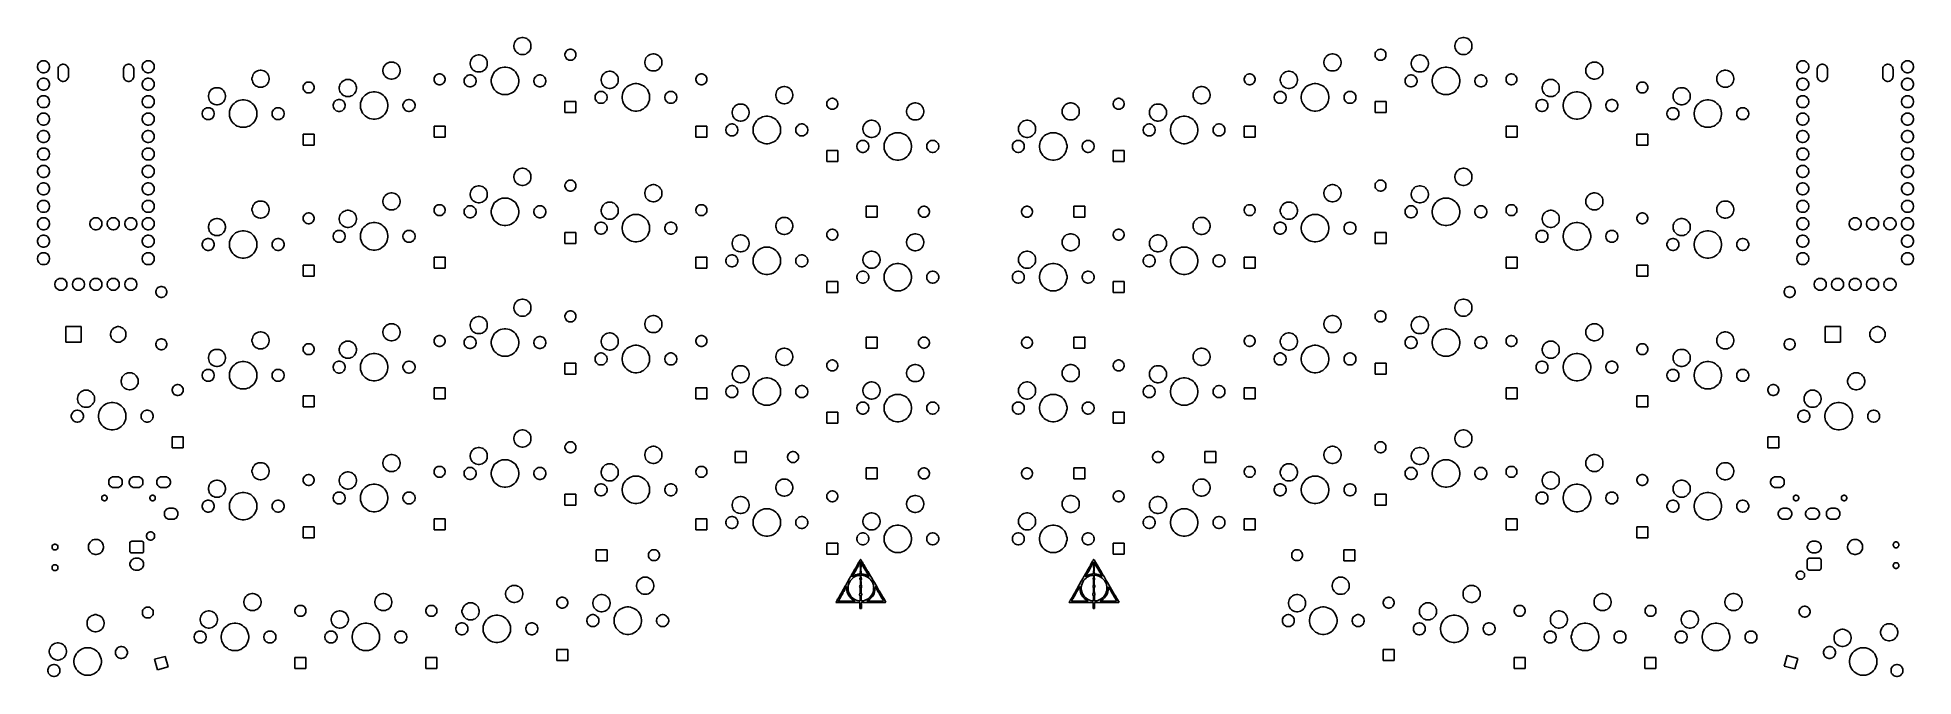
# Model space of a CAD drawing. Extents: x 2.6 to 13.4, y -7.6 to -3.9.
import ezdxf

# ---------------------------------------------------------------- set-up
doc = ezdxf.new("R2010")
doc.units = 0
doc.header["$MEASUREMENT"] = 0
doc.layers.add('BLACK', color=7, linetype='CONTINUOUS')

msp = doc.modelspace()

# ---------------------------------------------------------------- linework, layer by layer
at = {"layer": 'BLACK', "linetype": 'CONTINUOUS'}
for p, q in [((5.371, -3.945), (5.373, -3.937)), ((5.371, -3.952), (5.371, -3.945)), ((5.373, -3.96), (5.371, -3.952)), ((5.373, -3.937), (5.375, -3.93)), ((5.375, -3.967), (5.373, -3.96)), ((5.375, -3.93), (5.378, -3.923)), ((5.378, -3.974), (5.375, -3.967)), ((5.378, -3.923), (5.383, -3.916)), ((5.383, -3.98), (5.378, -3.974)), ((5.383, -3.916), (5.388, -3.911)), ((5.388, -3.911), (5.395, -3.906)), ((5.395, -3.906), (5.402, -3.903)), ((5.402, -3.903), (5.409, -3.901)), ((5.409, -3.901), (5.417, -3.899)), ((5.417, -3.899), (5.424, -3.899)), ((5.424, -3.899), (5.432, -3.901)), ((5.432, -3.901), (5.439, -3.903)), ((5.439, -3.903), (5.446, -3.906)), ((5.446, -3.906), (5.452, -3.911)), ((5.452, -3.911), (5.458, -3.916)), ((5.458, -3.916), (5.462, -3.923)), ((5.462, -3.974), (5.458, -3.98)), ((5.462, -3.923), (5.466, -3.93)), ((5.466, -3.967), (5.462, -3.974)), ((5.466, -3.93), (5.468, -3.937)), ((5.468, -3.96), (5.466, -3.967)), ((5.468, -3.937), (5.469, -3.945)), ((5.469, -3.952), (5.468, -3.96)), ((5.469, -3.945), (5.469, -3.952)), ((5.671, -3.978), (5.675, -3.974)), ((5.675, -3.974), (5.681, -3.971)), ((5.681, -3.971), (5.686, -3.968)), ((5.686, -3.968), (5.692, -3.967)), ((5.692, -3.967), (5.699, -3.967)), ((5.699, -3.967), (5.705, -3.968)), ((5.705, -3.968), (5.71, -3.971)), ((5.71, -3.971), (5.715, -3.974)), ((5.715, -3.974), (5.72, -3.978)), ((10.312, -3.978), (10.316, -3.974)), ((10.316, -3.974), (10.321, -3.971)), ((10.321, -3.971), (10.327, -3.968)), ((10.327, -3.968), (10.333, -3.967)), ((10.333, -3.967), (10.339, -3.967)), ((10.339, -3.967), (10.345, -3.968)), ((10.345, -3.968), (10.351, -3.971)), ((10.351, -3.971), (10.356, -3.974)), ((10.356, -3.974), (10.36, -3.978)), ((10.762, -3.945), (10.763, -3.937)), ((10.762, -3.952), (10.762, -3.945)), ((10.763, -3.96), (10.762, -3.952)), ((10.763, -3.937), (10.766, -3.93)), ((10.766, -3.967), (10.763, -3.96)), ((10.766, -3.93), (10.769, -3.923)), ((10.769, -3.974), (10.766, -3.967)), ((10.769, -3.923), (10.774, -3.916)), ((10.774, -3.98), (10.769, -3.974)), ((10.774, -3.916), (10.779, -3.911)), ((10.779, -3.911), (10.785, -3.906)), ((10.785, -3.906), (10.792, -3.903)), ((10.792, -3.903), (10.8, -3.901)), ((10.8, -3.901), (10.807, -3.899)), ((10.807, -3.899), (10.815, -3.899)), ((10.815, -3.899), (10.823, -3.901)), ((10.823, -3.901), (10.83, -3.903)), ((10.83, -3.903), (10.837, -3.906)), ((10.837, -3.906), (10.843, -3.911)), ((10.843, -3.911), (10.848, -3.916)), ((10.848, -3.916), (10.853, -3.923)), ((10.853, -3.974), (10.848, -3.98)), ((10.853, -3.923), (10.857, -3.93)), ((10.857, -3.967), (10.853, -3.974)), ((10.857, -3.93), (10.859, -3.937)), ((10.859, -3.96), (10.857, -3.967)), ((10.859, -3.937), (10.86, -3.945)), ((10.86, -3.952), (10.859, -3.96)), ((10.86, -3.945), (10.86, -3.952)), ((2.642, -4.064), (2.644, -4.057)), ((2.642, -4.071), (2.642, -4.064)), ((2.644, -4.077), (2.642, -4.071)), ((2.644, -4.057), (2.646, -4.051)), ((2.646, -4.083), (2.644, -4.077)), ((2.646, -4.051), (2.65, -4.045)), ((2.65, -4.089), (2.646, -4.083)), ((2.65, -4.045), (2.655, -4.04)), ((2.655, -4.04), (2.66, -4.037)), ((2.66, -4.037), (2.667, -4.034)), ((2.667, -4.034), (2.673, -4.033)), ((2.673, -4.033), (2.68, -4.033)), ((2.68, -4.033), (2.687, -4.034)), ((2.687, -4.034), (2.693, -4.037)), ((2.693, -4.037), (2.699, -4.04)), ((2.699, -4.04), (2.703, -4.045)), ((2.703, -4.045), (2.707, -4.051)), ((2.707, -4.083), (2.703, -4.089)), ((2.707, -4.051), (2.71, -4.057)), ((2.71, -4.077), (2.707, -4.083)), ((2.71, -4.057), (2.711, -4.064)), ((2.711, -4.071), (2.71, -4.077)), ((2.711, -4.064), (2.711, -4.071)), ((2.76, -4.079), (2.761, -4.073)), ((2.76, -4.082), (2.76, -4.079)), ((2.76, -4.121), (2.76, -4.082)), ((2.761, -4.073), (2.763, -4.068)), ((2.763, -4.068), (2.766, -4.063)), ((2.766, -4.063), (2.77, -4.059)), ((2.77, -4.059), (2.775, -4.056)), ((2.775, -4.056), (2.781, -4.054)), ((2.781, -4.054), (2.786, -4.052)), ((2.786, -4.052), (2.792, -4.052)), ((2.792, -4.052), (2.798, -4.054)), ((2.798, -4.054), (2.803, -4.056)), ((2.803, -4.056), (2.808, -4.059)), ((2.808, -4.059), (2.812, -4.063)), ((2.812, -4.063), (2.815, -4.068)), ((2.815, -4.068), (2.817, -4.073)), ((2.817, -4.073), (2.819, -4.079)), ((2.819, -4.079), (2.819, -4.082)), ((2.819, -4.082), (2.819, -4.121)), ((3.135, -4.079), (3.136, -4.073)), ((3.135, -4.082), (3.135, -4.079)), ((3.135, -4.121), (3.135, -4.082)), ((3.136, -4.073), (3.138, -4.068)), ((3.138, -4.068), (3.141, -4.063)), ((3.141, -4.063), (3.145, -4.059)), ((3.145, -4.059), (3.15, -4.056)), ((3.15, -4.056), (3.156, -4.054)), ((3.156, -4.054), (3.161, -4.052)), ((3.161, -4.052), (3.167, -4.052)), ((3.167, -4.052), (3.173, -4.054)), ((3.173, -4.054), (3.178, -4.056)), ((3.178, -4.056), (3.183, -4.059)), ((3.183, -4.059), (3.187, -4.063)), ((3.187, -4.063), (3.19, -4.068)), ((3.19, -4.068), (3.192, -4.073)), ((3.192, -4.073), (3.194, -4.079)), ((3.194, -4.079), (3.194, -4.082)), ((3.194, -4.082), (3.194, -4.121)), ((3.242, -4.064), (3.244, -4.057)), ((3.242, -4.071), (3.242, -4.064)), ((3.244, -4.077), (3.242, -4.071)), ((3.244, -4.057), (3.246, -4.051)), ((3.246, -4.083), (3.244, -4.077)), ((3.246, -4.051), (3.25, -4.045)), ((3.25, -4.089), (3.246, -4.083)), ((3.25, -4.045), (3.255, -4.04)), ((3.255, -4.04), (3.26, -4.037)), ((3.26, -4.037), (3.267, -4.034)), ((3.267, -4.034), (3.273, -4.033)), ((3.273, -4.033), (3.28, -4.033)), ((3.28, -4.033), (3.287, -4.034)), ((3.287, -4.034), (3.293, -4.037)), ((3.293, -4.037), (3.299, -4.04)), ((3.299, -4.04), (3.303, -4.045)), ((3.303, -4.045), (3.307, -4.051)), ((3.307, -4.083), (3.303, -4.089)), ((3.307, -4.051), (3.31, -4.057)), ((3.31, -4.077), (3.307, -4.083)), ((3.31, -4.057), (3.311, -4.064)), ((3.311, -4.071), (3.31, -4.077)), ((3.311, -4.064), (3.311, -4.071)), ((4.621, -4.085), (4.623, -4.078)), ((4.623, -4.078), (4.625, -4.07)), ((4.625, -4.07), (4.628, -4.063)), ((4.628, -4.063), (4.633, -4.057)), ((4.633, -4.057), (4.638, -4.052)), ((4.638, -4.052), (4.645, -4.047)), ((4.645, -4.047), (4.652, -4.044)), ((4.652, -4.044), (4.659, -4.041)), ((4.659, -4.041), (4.667, -4.04)), ((4.667, -4.04), (4.674, -4.04)), ((4.674, -4.04), (4.682, -4.041)), ((4.682, -4.041), (4.689, -4.044)), ((4.689, -4.044), (4.696, -4.047)), ((4.696, -4.047), (4.702, -4.052)), ((4.702, -4.052), (4.708, -4.057)), ((4.708, -4.057), (4.712, -4.063)), ((4.712, -4.063), (4.716, -4.07)), ((4.716, -4.07), (4.718, -4.078)), ((4.718, -4.078), (4.719, -4.085)), ((5.121, -4.045), (5.123, -4.037)), ((5.121, -4.052), (5.121, -4.045)), ((5.123, -4.06), (5.121, -4.052)), ((5.123, -4.037), (5.125, -4.03)), ((5.125, -4.067), (5.123, -4.06)), ((5.125, -4.03), (5.128, -4.023)), ((5.128, -4.074), (5.125, -4.067)), ((5.128, -4.023), (5.133, -4.016)), ((5.133, -4.08), (5.128, -4.074)), ((5.133, -4.016), (5.138, -4.011)), ((5.138, -4.086), (5.133, -4.08)), ((5.138, -4.011), (5.145, -4.006)), ((5.145, -4.006), (5.152, -4.003)), ((5.152, -4.003), (5.159, -4.001)), ((5.159, -4.001), (5.167, -3.999)), ((5.167, -3.999), (5.174, -3.999)), ((5.174, -3.999), (5.182, -4.001)), ((5.182, -4.001), (5.189, -4.003)), ((5.189, -4.003), (5.196, -4.006)), ((5.196, -4.006), (5.202, -4.011)), ((5.202, -4.011), (5.208, -4.016)), ((5.208, -4.08), (5.202, -4.086)), ((5.208, -4.016), (5.212, -4.023)), ((5.212, -4.074), (5.208, -4.08)), ((5.212, -4.023), (5.216, -4.03)), ((5.216, -4.067), (5.212, -4.074)), ((5.216, -4.03), (5.218, -4.037)), ((5.218, -4.06), (5.216, -4.067)), ((5.218, -4.037), (5.219, -4.045)), ((5.219, -4.052), (5.218, -4.06)), ((5.219, -4.045), (5.219, -4.052)), ((5.269, -4.089), (5.277, -4.083)), ((5.277, -4.083), (5.286, -4.078)), ((5.286, -4.078), (5.295, -4.074)), ((5.295, -4.074), (5.305, -4.071)), ((5.305, -4.071), (5.315, -4.07)), ((5.315, -4.07), (5.326, -4.07)), ((5.326, -4.07), (5.336, -4.071)), ((5.336, -4.071), (5.346, -4.074)), ((5.346, -4.074), (5.355, -4.078)), ((5.355, -4.078), (5.364, -4.083)), ((5.364, -4.083), (5.372, -4.089)), ((5.388, -3.986), (5.383, -3.98)), ((5.395, -3.99), (5.388, -3.986)), ((5.402, -3.994), (5.395, -3.99)), ((5.409, -3.996), (5.402, -3.994)), ((5.417, -3.997), (5.409, -3.996)), ((5.424, -3.997), (5.417, -3.997)), ((5.432, -3.996), (5.424, -3.997)), ((5.439, -3.994), (5.432, -3.996)), ((5.446, -3.99), (5.439, -3.994)), ((5.452, -3.986), (5.446, -3.99)), ((5.458, -3.98), (5.452, -3.986)), ((5.664, -3.995), (5.665, -3.989)), ((5.664, -4.001), (5.664, -3.995)), ((5.665, -4.008), (5.664, -4.001)), ((5.665, -3.989), (5.668, -3.984)), ((5.668, -4.013), (5.665, -4.008)), ((5.668, -3.984), (5.671, -3.978)), ((5.671, -4.018), (5.668, -4.013)), ((5.675, -4.023), (5.671, -4.018)), ((5.681, -4.026), (5.675, -4.023)), ((5.686, -4.029), (5.681, -4.026)), ((5.692, -4.03), (5.686, -4.029)), ((5.699, -4.03), (5.692, -4.03)), ((5.705, -4.029), (5.699, -4.03)), ((5.71, -4.026), (5.705, -4.029)), ((5.715, -4.023), (5.71, -4.026)), ((5.72, -4.018), (5.715, -4.023)), ((5.72, -3.978), (5.723, -3.984)), ((5.723, -4.013), (5.72, -4.018)), ((5.723, -3.984), (5.726, -3.989)), ((5.726, -4.008), (5.723, -4.013)), ((5.726, -3.989), (5.727, -3.995)), ((5.727, -4.001), (5.726, -4.008)), ((5.727, -3.995), (5.727, -4.001)), ((6.121, -4.038), (6.123, -4.031)), ((6.121, -4.046), (6.121, -4.038)), ((6.123, -4.054), (6.121, -4.046)), ((6.123, -4.031), (6.125, -4.023)), ((6.125, -4.061), (6.123, -4.054)), ((6.125, -4.023), (6.128, -4.016)), ((6.128, -4.068), (6.125, -4.061)), ((6.128, -4.016), (6.133, -4.01)), ((6.133, -4.074), (6.128, -4.068)), ((6.133, -4.01), (6.138, -4.005)), ((6.138, -4.08), (6.133, -4.074)), ((6.138, -4.005), (6.145, -4)), ((6.145, -4.084), (6.138, -4.08)), ((6.145, -4), (6.152, -3.997)), ((6.152, -3.997), (6.159, -3.994)), ((6.159, -3.994), (6.167, -3.993)), ((6.167, -3.993), (6.174, -3.993)), ((6.174, -3.993), (6.182, -3.994)), ((6.182, -3.994), (6.189, -3.997)), ((6.189, -3.997), (6.196, -4)), ((6.196, -4), (6.202, -4.005)), ((6.202, -4.08), (6.196, -4.084)), ((6.202, -4.005), (6.208, -4.01)), ((6.208, -4.074), (6.202, -4.08)), ((6.208, -4.01), (6.212, -4.016)), ((6.212, -4.068), (6.208, -4.074)), ((6.212, -4.016), (6.216, -4.023)), ((6.216, -4.061), (6.212, -4.068)), ((6.216, -4.023), (6.218, -4.031)), ((6.218, -4.054), (6.216, -4.061)), ((6.218, -4.031), (6.219, -4.038)), ((6.219, -4.046), (6.218, -4.054)), ((6.219, -4.038), (6.219, -4.046)), ((10.012, -4.038), (10.013, -4.031)), ((10.012, -4.046), (10.012, -4.038)), ((10.013, -4.054), (10.012, -4.046)), ((10.013, -4.031), (10.016, -4.023)), ((10.016, -4.061), (10.013, -4.054)), ((10.016, -4.023), (10.019, -4.016)), ((10.019, -4.068), (10.016, -4.061)), ((10.019, -4.016), (10.024, -4.01)), ((10.024, -4.074), (10.019, -4.068)), ((10.024, -4.01), (10.029, -4.005)), ((10.029, -4.08), (10.024, -4.074)), ((10.029, -4.005), (10.035, -4)), ((10.035, -4.084), (10.029, -4.08)), ((10.035, -4), (10.042, -3.997)), ((10.042, -3.997), (10.05, -3.994)), ((10.05, -3.994), (10.057, -3.993)), ((10.057, -3.993), (10.065, -3.993)), ((10.065, -3.993), (10.073, -3.994)), ((10.073, -3.994), (10.08, -3.997)), ((10.08, -3.997), (10.087, -4)), ((10.087, -4), (10.093, -4.005)), ((10.093, -4.08), (10.087, -4.084)), ((10.093, -4.005), (10.098, -4.01)), ((10.098, -4.074), (10.093, -4.08)), ((10.098, -4.01), (10.103, -4.016)), ((10.103, -4.068), (10.098, -4.074)), ((10.103, -4.016), (10.107, -4.023)), ((10.107, -4.061), (10.103, -4.068)), ((10.107, -4.023), (10.109, -4.031)), ((10.109, -4.054), (10.107, -4.061)), ((10.109, -4.031), (10.11, -4.038)), ((10.11, -4.046), (10.109, -4.054)), ((10.11, -4.038), (10.11, -4.046)), ((10.305, -3.995), (10.306, -3.989)), ((10.305, -4.001), (10.305, -3.995)), ((10.306, -4.008), (10.305, -4.001)), ((10.306, -3.989), (10.308, -3.984)), ((10.308, -4.013), (10.306, -4.008)), ((10.308, -3.984), (10.312, -3.978)), ((10.312, -4.018), (10.308, -4.013)), ((10.316, -4.023), (10.312, -4.018)), ((10.321, -4.026), (10.316, -4.023)), ((10.327, -4.029), (10.321, -4.026)), ((10.333, -4.03), (10.327, -4.029)), ((10.339, -4.03), (10.333, -4.03)), ((10.345, -4.029), (10.339, -4.03)), ((10.351, -4.026), (10.345, -4.029)), ((10.356, -4.023), (10.351, -4.026)), ((10.36, -4.018), (10.356, -4.023)), ((10.36, -3.978), (10.364, -3.984)), ((10.364, -4.013), (10.36, -4.018)), ((10.364, -3.984), (10.366, -3.989)), ((10.366, -4.008), (10.364, -4.013)), ((10.366, -3.989), (10.367, -3.995)), ((10.367, -4.001), (10.366, -4.008)), ((10.367, -3.995), (10.367, -4.001)), ((10.512, -4.045), (10.513, -4.037)), ((10.512, -4.052), (10.512, -4.045)), ((10.513, -4.06), (10.512, -4.052)), ((10.513, -4.037), (10.516, -4.03)), ((10.516, -4.067), (10.513, -4.06)), ((10.516, -4.03), (10.519, -4.023)), ((10.519, -4.074), (10.516, -4.067)), ((10.519, -4.023), (10.524, -4.016)), ((10.524, -4.08), (10.519, -4.074)), ((10.524, -4.016), (10.529, -4.011)), ((10.529, -4.086), (10.524, -4.08)), ((10.529, -4.011), (10.535, -4.006)), ((10.535, -4.006), (10.542, -4.003)), ((10.542, -4.003), (10.55, -4.001)), ((10.55, -4.001), (10.557, -3.999)), ((10.557, -3.999), (10.565, -3.999)), ((10.565, -3.999), (10.573, -4.001)), ((10.573, -4.001), (10.58, -4.003)), ((10.58, -4.003), (10.587, -4.006)), ((10.587, -4.006), (10.593, -4.011)), ((10.593, -4.011), (10.598, -4.016)), ((10.598, -4.08), (10.593, -4.086)), ((10.598, -4.016), (10.603, -4.023)), ((10.603, -4.074), (10.598, -4.08)), ((10.603, -4.023), (10.607, -4.03)), ((10.607, -4.067), (10.603, -4.074)), ((10.607, -4.03), (10.609, -4.037)), ((10.609, -4.06), (10.607, -4.067)), ((10.609, -4.037), (10.61, -4.045)), ((10.61, -4.052), (10.609, -4.06)), ((10.61, -4.045), (10.61, -4.052)), ((10.659, -4.089), (10.667, -4.083)), ((10.667, -4.083), (10.676, -4.078)), ((10.676, -4.078), (10.686, -4.074)), ((10.686, -4.074), (10.696, -4.071)), ((10.696, -4.071), (10.706, -4.07)), ((10.706, -4.07), (10.716, -4.07)), ((10.716, -4.07), (10.726, -4.071)), ((10.726, -4.071), (10.736, -4.074)), ((10.736, -4.074), (10.746, -4.078)), ((10.746, -4.078), (10.755, -4.083)), ((10.755, -4.083), (10.763, -4.089)), ((10.779, -3.986), (10.774, -3.98)), ((10.785, -3.99), (10.779, -3.986)), ((10.792, -3.994), (10.785, -3.99)), ((10.8, -3.996), (10.792, -3.994)), ((10.807, -3.997), (10.8, -3.996)), ((10.815, -3.997), (10.807, -3.997)), ((10.823, -3.996), (10.815, -3.997)), ((10.83, -3.994), (10.823, -3.996)), ((10.837, -3.99), (10.83, -3.994)), ((10.843, -3.986), (10.837, -3.99)), ((10.848, -3.98), (10.843, -3.986)), ((11.512, -4.085), (11.513, -4.078)), ((11.513, -4.078), (11.516, -4.07)), ((11.516, -4.07), (11.519, -4.063)), ((11.519, -4.063), (11.524, -4.057)), ((11.524, -4.057), (11.529, -4.052)), ((11.529, -4.052), (11.535, -4.047)), ((11.535, -4.047), (11.542, -4.044)), ((11.542, -4.044), (11.55, -4.041)), ((11.55, -4.041), (11.557, -4.04)), ((11.557, -4.04), (11.565, -4.04)), ((11.565, -4.04), (11.573, -4.041)), ((11.573, -4.041), (11.58, -4.044)), ((11.58, -4.044), (11.587, -4.047)), ((11.587, -4.047), (11.593, -4.052)), ((11.593, -4.052), (11.598, -4.057)), ((11.598, -4.057), (11.603, -4.063)), ((11.603, -4.063), (11.607, -4.07)), ((11.607, -4.07), (11.609, -4.078)), ((11.609, -4.078), (11.61, -4.085)), ((12.72, -4.064), (12.722, -4.057)), ((12.72, -4.071), (12.72, -4.064)), ((12.722, -4.077), (12.72, -4.071)), ((12.722, -4.057), (12.724, -4.051)), ((12.724, -4.083), (12.722, -4.077)), ((12.724, -4.051), (12.728, -4.045)), ((12.728, -4.089), (12.724, -4.083)), ((12.728, -4.045), (12.733, -4.04)), ((12.733, -4.04), (12.739, -4.037)), ((12.739, -4.037), (12.745, -4.034)), ((12.745, -4.034), (12.751, -4.033)), ((12.751, -4.033), (12.758, -4.033)), ((12.758, -4.033), (12.765, -4.034)), ((12.765, -4.034), (12.771, -4.037)), ((12.771, -4.037), (12.777, -4.04)), ((12.777, -4.04), (12.781, -4.045)), ((12.781, -4.045), (12.785, -4.051)), ((12.785, -4.083), (12.781, -4.089)), ((12.785, -4.051), (12.788, -4.057)), ((12.788, -4.077), (12.785, -4.083)), ((12.788, -4.057), (12.789, -4.064)), ((12.789, -4.071), (12.788, -4.077)), ((12.789, -4.064), (12.789, -4.071)), ((12.838, -4.079), (12.839, -4.073)), ((12.838, -4.082), (12.838, -4.079)), ((12.838, -4.121), (12.838, -4.082)), ((12.839, -4.073), (12.841, -4.068)), ((12.841, -4.068), (12.844, -4.063)), ((12.844, -4.063), (12.848, -4.059)), ((12.848, -4.059), (12.853, -4.056)), ((12.853, -4.056), (12.859, -4.054)), ((12.859, -4.054), (12.864, -4.052)), ((12.864, -4.052), (12.87, -4.052)), ((12.87, -4.052), (12.876, -4.054)), ((12.876, -4.054), (12.881, -4.056)), ((12.881, -4.056), (12.886, -4.059)), ((12.886, -4.059), (12.89, -4.063)), ((12.89, -4.063), (12.893, -4.068)), ((12.893, -4.068), (12.895, -4.073)), ((12.895, -4.073), (12.896, -4.079)), ((12.896, -4.079), (12.897, -4.082)), ((12.897, -4.082), (12.897, -4.121)), ((13.213, -4.079), (13.214, -4.073)), ((13.213, -4.082), (13.213, -4.079)), ((13.213, -4.121), (13.213, -4.082)), ((13.214, -4.073), (13.216, -4.068)), ((13.216, -4.068), (13.219, -4.063)), ((13.219, -4.063), (13.223, -4.059)), ((13.223, -4.059), (13.228, -4.056)), ((13.228, -4.056), (13.234, -4.054)), ((13.234, -4.054), (13.239, -4.052)), ((13.239, -4.052), (13.245, -4.052)), ((13.245, -4.052), (13.251, -4.054)), ((13.251, -4.054), (13.256, -4.056)), ((13.256, -4.056), (13.261, -4.059)), ((13.261, -4.059), (13.265, -4.063)), ((13.265, -4.063), (13.268, -4.068)), ((13.268, -4.068), (13.27, -4.073)), ((13.27, -4.073), (13.271, -4.079)), ((13.271, -4.079), (13.272, -4.082)), ((13.272, -4.082), (13.272, -4.121)), ((13.32, -4.064), (13.322, -4.057)), ((13.32, -4.071), (13.32, -4.064)), ((13.322, -4.077), (13.32, -4.071)), ((13.322, -4.057), (13.324, -4.051)), ((13.324, -4.083), (13.322, -4.077)), ((13.324, -4.051), (13.328, -4.045)), ((13.328, -4.089), (13.324, -4.083)), ((13.328, -4.045), (13.333, -4.04)), ((13.333, -4.04), (13.339, -4.037)), ((13.339, -4.037), (13.345, -4.034)), ((13.345, -4.034), (13.351, -4.033)), ((13.351, -4.033), (13.358, -4.033)), ((13.358, -4.033), (13.365, -4.034)), ((13.365, -4.034), (13.371, -4.037)), ((13.371, -4.037), (13.377, -4.04)), ((13.377, -4.04), (13.381, -4.045)), ((13.381, -4.045), (13.385, -4.051)), ((13.385, -4.083), (13.381, -4.089)), ((13.385, -4.051), (13.388, -4.057)), ((13.388, -4.077), (13.385, -4.083)), ((13.388, -4.057), (13.389, -4.064)), ((13.389, -4.071), (13.388, -4.077)), ((13.389, -4.064), (13.389, -4.071)), ((2.642, -4.164), (2.644, -4.157)), ((2.642, -4.171), (2.642, -4.164)), ((2.644, -4.177), (2.642, -4.171)), ((2.644, -4.157), (2.646, -4.151)), ((2.646, -4.183), (2.644, -4.177)), ((2.646, -4.151), (2.65, -4.145)), ((2.65, -4.189), (2.646, -4.183)), ((2.655, -4.094), (2.65, -4.089)), ((2.65, -4.145), (2.655, -4.14)), ((2.655, -4.194), (2.65, -4.189)), ((2.66, -4.098), (2.655, -4.094)), ((2.655, -4.14), (2.66, -4.137)), ((2.667, -4.1), (2.66, -4.098)), ((2.66, -4.137), (2.667, -4.134)), ((2.673, -4.101), (2.667, -4.1)), ((2.667, -4.134), (2.673, -4.133)), ((2.68, -4.101), (2.673, -4.101)), ((2.673, -4.133), (2.68, -4.133)), ((2.687, -4.1), (2.68, -4.101)), ((2.68, -4.133), (2.687, -4.134)), ((2.693, -4.098), (2.687, -4.1)), ((2.687, -4.134), (2.693, -4.137)), ((2.699, -4.094), (2.693, -4.098)), ((2.693, -4.137), (2.699, -4.14)), ((2.703, -4.089), (2.699, -4.094)), ((2.699, -4.14), (2.703, -4.145)), ((2.703, -4.189), (2.699, -4.194)), ((2.703, -4.145), (2.707, -4.151)), ((2.707, -4.183), (2.703, -4.189)), ((2.707, -4.151), (2.71, -4.157)), ((2.71, -4.177), (2.707, -4.183)), ((2.71, -4.157), (2.711, -4.164)), ((2.711, -4.171), (2.71, -4.177)), ((2.711, -4.164), (2.711, -4.171)), ((2.76, -4.124), (2.76, -4.121)), ((2.761, -4.13), (2.76, -4.124)), ((2.763, -4.135), (2.761, -4.13)), ((2.766, -4.14), (2.763, -4.135)), ((2.77, -4.144), (2.766, -4.14)), ((2.775, -4.147), (2.77, -4.144)), ((2.781, -4.149), (2.775, -4.147)), ((2.786, -4.151), (2.781, -4.149)), ((2.792, -4.151), (2.786, -4.151)), ((2.798, -4.149), (2.792, -4.151)), ((2.803, -4.147), (2.798, -4.149)), ((2.808, -4.144), (2.803, -4.147)), ((2.812, -4.14), (2.808, -4.144)), ((2.815, -4.135), (2.812, -4.14)), ((2.817, -4.13), (2.815, -4.135)), ((2.819, -4.124), (2.817, -4.13)), ((2.819, -4.121), (2.819, -4.124)), ((3.135, -4.124), (3.135, -4.121)), ((3.136, -4.13), (3.135, -4.124)), ((3.138, -4.135), (3.136, -4.13)), ((3.141, -4.14), (3.138, -4.135)), ((3.145, -4.144), (3.141, -4.14)), ((3.15, -4.147), (3.145, -4.144)), ((3.156, -4.149), (3.15, -4.147)), ((3.161, -4.151), (3.156, -4.149)), ((3.167, -4.151), (3.161, -4.151)), ((3.173, -4.149), (3.167, -4.151)), ((3.178, -4.147), (3.173, -4.149)), ((3.183, -4.144), (3.178, -4.147)), ((3.187, -4.14), (3.183, -4.144)), ((3.19, -4.135), (3.187, -4.14)), ((3.192, -4.13), (3.19, -4.135)), ((3.194, -4.124), (3.192, -4.13)), ((3.194, -4.121), (3.194, -4.124)), ((3.242, -4.164), (3.244, -4.157)), ((3.242, -4.171), (3.242, -4.164)), ((3.244, -4.177), (3.242, -4.171)), ((3.244, -4.157), (3.246, -4.151)), ((3.246, -4.183), (3.244, -4.177)), ((3.246, -4.151), (3.25, -4.145)), ((3.25, -4.189), (3.246, -4.183)), ((3.255, -4.094), (3.25, -4.089)), ((3.25, -4.145), (3.255, -4.14)), ((3.255, -4.194), (3.25, -4.189)), ((3.26, -4.098), (3.255, -4.094)), ((3.255, -4.14), (3.26, -4.137)), ((3.267, -4.1), (3.26, -4.098)), ((3.26, -4.137), (3.267, -4.134)), ((3.273, -4.101), (3.267, -4.1)), ((3.267, -4.134), (3.273, -4.133)), ((3.28, -4.101), (3.273, -4.101)), ((3.273, -4.133), (3.28, -4.133)), ((3.287, -4.1), (3.28, -4.101)), ((3.28, -4.133), (3.287, -4.134)), ((3.293, -4.098), (3.287, -4.1)), ((3.287, -4.134), (3.293, -4.137)), ((3.299, -4.094), (3.293, -4.098)), ((3.293, -4.137), (3.299, -4.14)), ((3.303, -4.089), (3.299, -4.094)), ((3.299, -4.14), (3.303, -4.145)), ((3.303, -4.189), (3.299, -4.194)), ((3.303, -4.145), (3.307, -4.151)), ((3.307, -4.183), (3.303, -4.189)), ((3.307, -4.151), (3.31, -4.157)), ((3.31, -4.177), (3.307, -4.183)), ((3.31, -4.157), (3.311, -4.164)), ((3.311, -4.171), (3.31, -4.177)), ((3.311, -4.164), (3.311, -4.171)), ((3.645, -4.194), (3.652, -4.19)), ((3.652, -4.19), (3.659, -4.188)), ((3.659, -4.188), (3.667, -4.187)), ((3.667, -4.187), (3.674, -4.187)), ((3.674, -4.187), (3.682, -4.188)), ((3.682, -4.188), (3.689, -4.19)), ((3.689, -4.19), (3.696, -4.194)), ((3.871, -4.132), (3.873, -4.124)), ((3.871, -4.14), (3.871, -4.132)), ((3.873, -4.147), (3.871, -4.14)), ((3.873, -4.124), (3.875, -4.117)), ((3.875, -4.155), (3.873, -4.147)), ((3.875, -4.117), (3.878, -4.11)), ((3.878, -4.162), (3.875, -4.155)), ((3.878, -4.11), (3.883, -4.104)), ((3.883, -4.168), (3.878, -4.162)), ((3.883, -4.104), (3.888, -4.098)), ((3.888, -4.173), (3.883, -4.168)), ((3.888, -4.098), (3.895, -4.094)), ((3.895, -4.178), (3.888, -4.173)), ((3.895, -4.094), (3.902, -4.09)), ((3.902, -4.181), (3.895, -4.178)), ((3.902, -4.09), (3.909, -4.088)), ((3.909, -4.184), (3.902, -4.181)), ((3.909, -4.088), (3.917, -4.087)), ((3.917, -4.185), (3.909, -4.184)), ((3.917, -4.087), (3.924, -4.087)), ((3.924, -4.185), (3.917, -4.185)), ((3.924, -4.087), (3.932, -4.088)), ((3.932, -4.184), (3.924, -4.185)), ((3.932, -4.088), (3.939, -4.09)), ((3.939, -4.181), (3.932, -4.184)), ((3.939, -4.09), (3.946, -4.094)), ((3.946, -4.178), (3.939, -4.181)), ((3.946, -4.094), (3.952, -4.098)), ((3.952, -4.173), (3.946, -4.178)), ((3.952, -4.098), (3.958, -4.104)), ((3.958, -4.168), (3.952, -4.173)), ((3.958, -4.104), (3.962, -4.11)), ((3.962, -4.162), (3.958, -4.168)), ((3.962, -4.11), (3.966, -4.117)), ((3.966, -4.155), (3.962, -4.162)), ((3.966, -4.117), (3.968, -4.124)), ((3.968, -4.147), (3.966, -4.155)), ((3.968, -4.124), (3.969, -4.132)), ((3.969, -4.14), (3.968, -4.147)), ((3.969, -4.132), (3.969, -4.14)), ((4.164, -4.183), (4.165, -4.177)), ((4.164, -4.189), (4.164, -4.183)), ((4.165, -4.195), (4.164, -4.189)), ((4.165, -4.177), (4.168, -4.171)), ((4.168, -4.171), (4.171, -4.166)), ((4.171, -4.166), (4.175, -4.162)), ((4.175, -4.162), (4.181, -4.158)), ((4.181, -4.158), (4.186, -4.156)), ((4.186, -4.156), (4.192, -4.155)), ((4.192, -4.155), (4.199, -4.155)), ((4.199, -4.155), (4.205, -4.156)), ((4.205, -4.156), (4.21, -4.158)), ((4.21, -4.158), (4.215, -4.162)), ((4.215, -4.162), (4.22, -4.166)), ((4.22, -4.166), (4.223, -4.171)), ((4.223, -4.171), (4.226, -4.177)), ((4.226, -4.177), (4.227, -4.183)), ((4.227, -4.189), (4.226, -4.195)), ((4.227, -4.183), (4.227, -4.189)), ((4.371, -4.185), (4.373, -4.178)), ((4.371, -4.193), (4.371, -4.185)), ((4.373, -4.178), (4.375, -4.17)), ((4.375, -4.17), (4.378, -4.163)), ((4.378, -4.163), (4.383, -4.157)), ((4.383, -4.157), (4.388, -4.152)), ((4.388, -4.152), (4.395, -4.147)), ((4.395, -4.147), (4.402, -4.144)), ((4.402, -4.144), (4.409, -4.141)), ((4.409, -4.141), (4.417, -4.14)), ((4.417, -4.14), (4.424, -4.14)), ((4.424, -4.14), (4.432, -4.141)), ((4.432, -4.141), (4.439, -4.144)), ((4.439, -4.144), (4.446, -4.147)), ((4.446, -4.147), (4.452, -4.152)), ((4.452, -4.152), (4.458, -4.157)), ((4.458, -4.157), (4.462, -4.163)), ((4.462, -4.163), (4.466, -4.17)), ((4.466, -4.17), (4.468, -4.178)), ((4.468, -4.178), (4.469, -4.185)), ((4.469, -4.185), (4.469, -4.193)), ((4.621, -4.093), (4.621, -4.085)), ((4.623, -4.101), (4.621, -4.093)), ((4.625, -4.108), (4.623, -4.101)), ((4.628, -4.115), (4.625, -4.108)), ((4.633, -4.121), (4.628, -4.115)), ((4.638, -4.126), (4.633, -4.121)), ((4.645, -4.131), (4.638, -4.126)), ((4.652, -4.134), (4.645, -4.131)), ((4.659, -4.137), (4.652, -4.134)), ((4.667, -4.138), (4.659, -4.137)), ((4.674, -4.138), (4.667, -4.138)), ((4.682, -4.137), (4.674, -4.138)), ((4.689, -4.134), (4.682, -4.137)), ((4.696, -4.131), (4.689, -4.134)), ((4.702, -4.126), (4.696, -4.131)), ((4.708, -4.121), (4.702, -4.126)), ((4.712, -4.115), (4.708, -4.121)), ((4.716, -4.108), (4.712, -4.115)), ((4.718, -4.101), (4.716, -4.108)), ((4.719, -4.093), (4.718, -4.101)), ((4.719, -4.085), (4.719, -4.093)), ((4.914, -4.136), (4.915, -4.13)), ((4.914, -4.142), (4.914, -4.136)), ((4.915, -4.148), (4.914, -4.142)), ((4.915, -4.13), (4.918, -4.124)), ((4.918, -4.154), (4.915, -4.148)), ((4.918, -4.124), (4.921, -4.119)), ((4.921, -4.159), (4.918, -4.154)), ((4.921, -4.119), (4.925, -4.115)), ((4.925, -4.163), (4.921, -4.159)), ((4.925, -4.115), (4.931, -4.111)), ((4.931, -4.167), (4.925, -4.163)), ((4.931, -4.111), (4.936, -4.109)), ((4.936, -4.169), (4.931, -4.167)), ((4.936, -4.109), (4.942, -4.108)), ((4.942, -4.17), (4.936, -4.169)), ((4.942, -4.108), (4.949, -4.108)), ((4.949, -4.17), (4.942, -4.17)), ((4.949, -4.108), (4.955, -4.109)), ((4.955, -4.169), (4.949, -4.17)), ((4.955, -4.109), (4.96, -4.111)), ((4.96, -4.167), (4.955, -4.169)), ((4.96, -4.111), (4.965, -4.115)), ((4.965, -4.163), (4.96, -4.167)), ((4.965, -4.115), (4.97, -4.119)), ((4.97, -4.159), (4.965, -4.163)), ((4.97, -4.119), (4.973, -4.124)), ((4.973, -4.154), (4.97, -4.159)), ((4.973, -4.124), (4.976, -4.13)), ((4.976, -4.148), (4.973, -4.154)), ((4.976, -4.13), (4.977, -4.136)), ((4.977, -4.142), (4.976, -4.148)), ((4.977, -4.136), (4.977, -4.142)), ((5.086, -4.145), (5.087, -4.138)), ((5.086, -4.152), (5.086, -4.145)), ((5.087, -4.158), (5.086, -4.152)), ((5.087, -4.138), (5.09, -4.132)), ((5.09, -4.165), (5.087, -4.158)), ((5.09, -4.132), (5.094, -4.127)), ((5.094, -4.17), (5.09, -4.165)), ((5.094, -4.127), (5.099, -4.122)), ((5.099, -4.175), (5.094, -4.17)), ((5.099, -4.122), (5.104, -4.118)), ((5.104, -4.179), (5.099, -4.175)), ((5.104, -4.118), (5.11, -4.115)), ((5.11, -4.181), (5.104, -4.179)), ((5.11, -4.115), (5.117, -4.114)), ((5.117, -4.183), (5.11, -4.181)), ((5.117, -4.114), (5.124, -4.114)), ((5.124, -4.183), (5.117, -4.183)), ((5.124, -4.114), (5.13, -4.115)), ((5.13, -4.181), (5.124, -4.183)), ((5.13, -4.115), (5.137, -4.118)), ((5.137, -4.179), (5.13, -4.181)), ((5.137, -4.118), (5.142, -4.122)), ((5.142, -4.175), (5.137, -4.179)), ((5.145, -4.09), (5.138, -4.086)), ((5.142, -4.122), (5.147, -4.127)), ((5.147, -4.17), (5.142, -4.175)), ((5.152, -4.094), (5.145, -4.09)), ((5.147, -4.127), (5.151, -4.132)), ((5.151, -4.165), (5.147, -4.17)), ((5.151, -4.132), (5.153, -4.138)), ((5.153, -4.158), (5.151, -4.165)), ((5.159, -4.096), (5.152, -4.094)), ((5.153, -4.138), (5.155, -4.145)), ((5.155, -4.152), (5.153, -4.158)), ((5.155, -4.145), (5.155, -4.152)), ((5.167, -4.097), (5.159, -4.096)), ((5.174, -4.097), (5.167, -4.097)), ((5.182, -4.096), (5.174, -4.097)), ((5.189, -4.094), (5.182, -4.096)), ((5.196, -4.09), (5.189, -4.094)), ((5.202, -4.086), (5.196, -4.09)), ((5.242, -4.143), (5.243, -4.133)), ((5.242, -4.154), (5.242, -4.143)), ((5.243, -4.164), (5.242, -4.154)), ((5.243, -4.133), (5.246, -4.123)), ((5.246, -4.174), (5.243, -4.164)), ((5.246, -4.123), (5.25, -4.114)), ((5.25, -4.183), (5.246, -4.174)), ((5.25, -4.114), (5.255, -4.105)), ((5.255, -4.192), (5.25, -4.183)), ((5.255, -4.105), (5.261, -4.096)), ((5.261, -4.096), (5.269, -4.089)), ((5.372, -4.089), (5.38, -4.096)), ((5.38, -4.096), (5.386, -4.105)), ((5.386, -4.105), (5.391, -4.114)), ((5.391, -4.183), (5.386, -4.192)), ((5.391, -4.114), (5.395, -4.123)), ((5.395, -4.174), (5.391, -4.183)), ((5.395, -4.123), (5.398, -4.133)), ((5.398, -4.164), (5.395, -4.174)), ((5.398, -4.133), (5.399, -4.143)), ((5.399, -4.154), (5.398, -4.164)), ((5.399, -4.143), (5.399, -4.154)), ((5.486, -4.145), (5.487, -4.138)), ((5.486, -4.152), (5.486, -4.145)), ((5.487, -4.158), (5.486, -4.152)), ((5.487, -4.138), (5.49, -4.132)), ((5.49, -4.165), (5.487, -4.158)), ((5.49, -4.132), (5.494, -4.127)), ((5.494, -4.17), (5.49, -4.165)), ((5.494, -4.127), (5.499, -4.122)), ((5.499, -4.175), (5.494, -4.17)), ((5.499, -4.122), (5.504, -4.118)), ((5.504, -4.179), (5.499, -4.175)), ((5.504, -4.118), (5.51, -4.115)), ((5.51, -4.181), (5.504, -4.179)), ((5.51, -4.115), (5.517, -4.114)), ((5.517, -4.183), (5.51, -4.181)), ((5.517, -4.114), (5.524, -4.114)), ((5.524, -4.183), (5.517, -4.183)), ((5.524, -4.114), (5.53, -4.115)), ((5.53, -4.181), (5.524, -4.183)), ((5.53, -4.115), (5.537, -4.118)), ((5.537, -4.179), (5.53, -4.181)), ((5.537, -4.118), (5.542, -4.122)), ((5.542, -4.175), (5.537, -4.179)), ((5.542, -4.122), (5.547, -4.127)), ((5.547, -4.17), (5.542, -4.175)), ((5.547, -4.127), (5.551, -4.132)), ((5.551, -4.165), (5.547, -4.17)), ((5.551, -4.132), (5.553, -4.138)), ((5.553, -4.158), (5.551, -4.165)), ((5.553, -4.138), (5.555, -4.145)), ((5.555, -4.152), (5.553, -4.158)), ((5.555, -4.145), (5.555, -4.152)), ((5.871, -4.138), (5.873, -4.131)), ((5.871, -4.146), (5.871, -4.138)), ((5.873, -4.154), (5.871, -4.146)), ((5.873, -4.131), (5.875, -4.123)), ((5.875, -4.161), (5.873, -4.154)), ((5.875, -4.123), (5.878, -4.116)), ((5.878, -4.168), (5.875, -4.161)), ((5.878, -4.116), (5.883, -4.11)), ((5.883, -4.174), (5.878, -4.168)), ((5.883, -4.11), (5.888, -4.105)), ((5.888, -4.18), (5.883, -4.174)), ((5.888, -4.105), (5.895, -4.1)), ((5.895, -4.184), (5.888, -4.18)), ((5.895, -4.1), (5.902, -4.097)), ((5.902, -4.188), (5.895, -4.184)), ((5.902, -4.097), (5.909, -4.094)), ((5.909, -4.19), (5.902, -4.188)), ((5.909, -4.094), (5.917, -4.093)), ((5.917, -4.191), (5.909, -4.19)), ((5.917, -4.093), (5.924, -4.093)), ((5.924, -4.191), (5.917, -4.191)), ((5.924, -4.093), (5.932, -4.094)), ((5.932, -4.19), (5.924, -4.191)), ((5.932, -4.094), (5.939, -4.097)), ((5.939, -4.188), (5.932, -4.19)), ((5.939, -4.097), (5.946, -4.1)), ((5.946, -4.184), (5.939, -4.188)), ((5.946, -4.1), (5.952, -4.105)), ((5.952, -4.18), (5.946, -4.184)), ((5.952, -4.105), (5.958, -4.11)), ((5.958, -4.174), (5.952, -4.18)), ((5.958, -4.11), (5.962, -4.116)), ((5.962, -4.168), (5.958, -4.174)), ((5.962, -4.116), (5.966, -4.123)), ((5.966, -4.161), (5.962, -4.168)), ((5.966, -4.123), (5.968, -4.131)), ((5.968, -4.154), (5.966, -4.161)), ((5.968, -4.131), (5.969, -4.138)), ((5.969, -4.146), (5.968, -4.154)), ((5.969, -4.138), (5.969, -4.146)), ((6.005, -4.198), (6.011, -4.19)), ((6.011, -4.19), (6.019, -4.183)), ((6.019, -4.183), (6.027, -4.177)), ((6.027, -4.177), (6.036, -4.172)), ((6.036, -4.172), (6.045, -4.168)), ((6.045, -4.168), (6.055, -4.165)), ((6.055, -4.165), (6.065, -4.164)), ((6.065, -4.164), (6.076, -4.164)), ((6.076, -4.164), (6.086, -4.165)), ((6.086, -4.165), (6.096, -4.168)), ((6.096, -4.168), (6.105, -4.172)), ((6.105, -4.172), (6.114, -4.177)), ((6.114, -4.177), (6.122, -4.183)), ((6.122, -4.183), (6.13, -4.19)), ((6.13, -4.19), (6.136, -4.198)), ((6.152, -4.088), (6.145, -4.084)), ((6.159, -4.09), (6.152, -4.088)), ((6.167, -4.091), (6.159, -4.09)), ((6.174, -4.091), (6.167, -4.091)), ((6.182, -4.09), (6.174, -4.091)), ((6.189, -4.088), (6.182, -4.09)), ((6.196, -4.084), (6.189, -4.088)), ((6.414, -4.136), (6.415, -4.13)), ((6.414, -4.142), (6.414, -4.136)), ((6.415, -4.148), (6.414, -4.142)), ((6.415, -4.13), (6.418, -4.124)), ((6.418, -4.154), (6.415, -4.148)), ((6.418, -4.124), (6.421, -4.119)), ((6.421, -4.159), (6.418, -4.154)), ((6.421, -4.119), (6.425, -4.115)), ((6.425, -4.163), (6.421, -4.159)), ((6.425, -4.115), (6.431, -4.111)), ((6.431, -4.167), (6.425, -4.163)), ((6.431, -4.111), (6.436, -4.109)), ((6.436, -4.169), (6.431, -4.167)), ((6.436, -4.109), (6.442, -4.108)), ((6.442, -4.17), (6.436, -4.169)), ((6.442, -4.108), (6.449, -4.108)), ((6.449, -4.17), (6.442, -4.17)), ((6.449, -4.108), (6.455, -4.109)), ((6.455, -4.169), (6.449, -4.17)), ((6.455, -4.109), (6.46, -4.111)), ((6.46, -4.167), (6.455, -4.169)), ((6.46, -4.111), (6.465, -4.115)), ((6.465, -4.163), (6.46, -4.167)), ((6.465, -4.115), (6.47, -4.119)), ((6.47, -4.159), (6.465, -4.163)), ((6.47, -4.119), (6.473, -4.124)), ((6.473, -4.154), (6.47, -4.159)), ((6.473, -4.124), (6.476, -4.13)), ((6.476, -4.148), (6.473, -4.154)), ((6.476, -4.13), (6.477, -4.136)), ((6.477, -4.142), (6.476, -4.148)), ((6.477, -4.136), (6.477, -4.142)), ((6.888, -4.192), (6.895, -4.188)), ((6.895, -4.188), (6.902, -4.184)), ((6.902, -4.184), (6.909, -4.182)), ((6.909, -4.182), (6.917, -4.181)), ((6.917, -4.181), (6.924, -4.181)), ((6.924, -4.181), (6.932, -4.182)), ((6.932, -4.182), (6.939, -4.184)), ((6.939, -4.184), (6.946, -4.188)), ((6.946, -4.188), (6.952, -4.192)), ((9.279, -4.192), (9.285, -4.188)), ((9.285, -4.188), (9.292, -4.184)), ((9.292, -4.184), (9.3, -4.182)), ((9.3, -4.182), (9.307, -4.181)), ((9.307, -4.181), (9.315, -4.181)), ((9.315, -4.181), (9.323, -4.182)), ((9.323, -4.182), (9.33, -4.184)), ((9.33, -4.184), (9.337, -4.188)), ((9.337, -4.188), (9.343, -4.192)), ((9.555, -4.136), (9.556, -4.13)), ((9.555, -4.142), (9.555, -4.136)), ((9.556, -4.148), (9.555, -4.142)), ((9.556, -4.13), (9.558, -4.124)), ((9.558, -4.154), (9.556, -4.148)), ((9.558, -4.124), (9.562, -4.119)), ((9.562, -4.159), (9.558, -4.154)), ((9.562, -4.119), (9.566, -4.115)), ((9.566, -4.163), (9.562, -4.159)), ((9.566, -4.115), (9.571, -4.111)), ((9.571, -4.167), (9.566, -4.163)), ((9.571, -4.111), (9.577, -4.109)), ((9.577, -4.169), (9.571, -4.167)), ((9.577, -4.109), (9.583, -4.108)), ((9.583, -4.17), (9.577, -4.169)), ((9.583, -4.108), (9.589, -4.108)), ((9.589, -4.17), (9.583, -4.17)), ((9.589, -4.108), (9.595, -4.109)), ((9.595, -4.169), (9.589, -4.17)), ((9.595, -4.109), (9.601, -4.111)), ((9.601, -4.167), (9.595, -4.169)), ((9.601, -4.111), (9.606, -4.115)), ((9.606, -4.163), (9.601, -4.167)), ((9.606, -4.115), (9.61, -4.119)), ((9.61, -4.159), (9.606, -4.163)), ((9.61, -4.119), (9.614, -4.124)), ((9.614, -4.154), (9.61, -4.159)), ((9.614, -4.124), (9.616, -4.13)), ((9.616, -4.148), (9.614, -4.154)), ((9.616, -4.13), (9.617, -4.136)), ((9.617, -4.142), (9.616, -4.148)), ((9.617, -4.136), (9.617, -4.142)), ((9.762, -4.138), (9.763, -4.131)), ((9.762, -4.146), (9.762, -4.138)), ((9.763, -4.154), (9.762, -4.146)), ((9.763, -4.131), (9.766, -4.123)), ((9.766, -4.161), (9.763, -4.154)), ((9.766, -4.123), (9.769, -4.116)), ((9.769, -4.168), (9.766, -4.161)), ((9.769, -4.116), (9.774, -4.11)), ((9.774, -4.174), (9.769, -4.168)), ((9.774, -4.11), (9.779, -4.105)), ((9.779, -4.18), (9.774, -4.174)), ((9.779, -4.105), (9.785, -4.1)), ((9.785, -4.184), (9.779, -4.18)), ((9.785, -4.1), (9.792, -4.097)), ((9.792, -4.188), (9.785, -4.184)), ((9.792, -4.097), (9.8, -4.094)), ((9.8, -4.19), (9.792, -4.188)), ((9.8, -4.094), (9.807, -4.093)), ((9.807, -4.191), (9.8, -4.19)), ((9.807, -4.093), (9.815, -4.093)), ((9.815, -4.191), (9.807, -4.191)), ((9.815, -4.093), (9.823, -4.094)), ((9.823, -4.19), (9.815, -4.191)), ((9.823, -4.094), (9.83, -4.097)), ((9.83, -4.188), (9.823, -4.19)), ((9.83, -4.097), (9.837, -4.1)), ((9.837, -4.184), (9.83, -4.188)), ((9.837, -4.1), (9.843, -4.105)), ((9.843, -4.18), (9.837, -4.184)), ((9.843, -4.105), (9.848, -4.11)), ((9.848, -4.174), (9.843, -4.18)), ((9.848, -4.11), (9.853, -4.116)), ((9.853, -4.168), (9.848, -4.174)), ((9.853, -4.116), (9.857, -4.123)), ((9.857, -4.161), (9.853, -4.168)), ((9.857, -4.123), (9.859, -4.131)), ((9.859, -4.154), (9.857, -4.161)), ((9.859, -4.131), (9.86, -4.138)), ((9.86, -4.146), (9.859, -4.154)), ((9.86, -4.138), (9.86, -4.146)), ((9.896, -4.198), (9.902, -4.19)), ((9.902, -4.19), (9.909, -4.183)), ((9.909, -4.183), (9.917, -4.177)), ((9.917, -4.177), (9.926, -4.172)), ((9.926, -4.172), (9.936, -4.168)), ((9.936, -4.168), (9.946, -4.165)), ((9.946, -4.165), (9.956, -4.164)), ((9.956, -4.164), (9.966, -4.164)), ((9.966, -4.164), (9.976, -4.165)), ((9.976, -4.165), (9.986, -4.168)), ((9.986, -4.168), (9.996, -4.172)), ((9.996, -4.172), (10.005, -4.177)), ((10.005, -4.177), (10.013, -4.183)), ((10.013, -4.183), (10.02, -4.19)), ((10.02, -4.19), (10.027, -4.198)), ((10.042, -4.088), (10.035, -4.084)), ((10.05, -4.09), (10.042, -4.088)), ((10.057, -4.091), (10.05, -4.09)), ((10.065, -4.091), (10.057, -4.091)), ((10.073, -4.09), (10.065, -4.091)), ((10.08, -4.088), (10.073, -4.09)), ((10.087, -4.084), (10.08, -4.088)), ((10.477, -4.145), (10.478, -4.138)), ((10.477, -4.152), (10.477, -4.145)), ((10.478, -4.158), (10.477, -4.152)), ((10.478, -4.138), (10.481, -4.132)), ((10.481, -4.165), (10.478, -4.158)), ((10.481, -4.132), (10.484, -4.127)), ((10.484, -4.17), (10.481, -4.165)), ((10.484, -4.127), (10.489, -4.122)), ((10.489, -4.175), (10.484, -4.17)), ((10.489, -4.122), (10.495, -4.118)), ((10.495, -4.179), (10.489, -4.175)), ((10.495, -4.118), (10.501, -4.115)), ((10.501, -4.181), (10.495, -4.179)), ((10.501, -4.115), (10.508, -4.114)), ((10.508, -4.183), (10.501, -4.181)), ((10.508, -4.114), (10.514, -4.114)), ((10.514, -4.183), (10.508, -4.183)), ((10.514, -4.114), (10.521, -4.115)), ((10.521, -4.181), (10.514, -4.183)), ((10.521, -4.115), (10.527, -4.118)), ((10.527, -4.179), (10.521, -4.181)), ((10.527, -4.118), (10.533, -4.122)), ((10.533, -4.175), (10.527, -4.179)), ((10.535, -4.09), (10.529, -4.086)), ((10.533, -4.122), (10.538, -4.127)), ((10.538, -4.17), (10.533, -4.175)), ((10.542, -4.094), (10.535, -4.09)), ((10.538, -4.127), (10.541, -4.132)), ((10.541, -4.165), (10.538, -4.17)), ((10.541, -4.132), (10.544, -4.138)), ((10.544, -4.158), (10.541, -4.165)), ((10.55, -4.096), (10.542, -4.094)), ((10.544, -4.138), (10.545, -4.145)), ((10.545, -4.152), (10.544, -4.158)), ((10.545, -4.145), (10.545, -4.152)), ((10.557, -4.097), (10.55, -4.096)), ((10.565, -4.097), (10.557, -4.097)), ((10.573, -4.096), (10.565, -4.097)), ((10.58, -4.094), (10.573, -4.096)), ((10.587, -4.09), (10.58, -4.094)), ((10.593, -4.086), (10.587, -4.09)), ((10.632, -4.143), (10.634, -4.133)), ((10.632, -4.154), (10.632, -4.143)), ((10.634, -4.164), (10.632, -4.154)), ((10.634, -4.133), (10.636, -4.123)), ((10.636, -4.174), (10.634, -4.164)), ((10.636, -4.123), (10.64, -4.114)), ((10.64, -4.183), (10.636, -4.174)), ((10.64, -4.114), (10.646, -4.105)), ((10.646, -4.192), (10.64, -4.183)), ((10.646, -4.105), (10.652, -4.096)), ((10.652, -4.096), (10.659, -4.089)), ((10.763, -4.089), (10.77, -4.096)), ((10.77, -4.096), (10.777, -4.105)), ((10.777, -4.105), (10.782, -4.114)), ((10.782, -4.183), (10.777, -4.192)), ((10.782, -4.114), (10.786, -4.123)), ((10.786, -4.174), (10.782, -4.183)), ((10.786, -4.123), (10.788, -4.133)), ((10.788, -4.164), (10.786, -4.174)), ((10.788, -4.133), (10.79, -4.143)), ((10.79, -4.154), (10.788, -4.164)), ((10.79, -4.143), (10.79, -4.154)), ((10.877, -4.145), (10.878, -4.138)), ((10.877, -4.152), (10.877, -4.145)), ((10.878, -4.158), (10.877, -4.152)), ((10.878, -4.138), (10.881, -4.132)), ((10.881, -4.165), (10.878, -4.158)), ((10.881, -4.132), (10.884, -4.127)), ((10.884, -4.17), (10.881, -4.165)), ((10.884, -4.127), (10.889, -4.122)), ((10.889, -4.175), (10.884, -4.17)), ((10.889, -4.122), (10.895, -4.118)), ((10.895, -4.179), (10.889, -4.175)), ((10.895, -4.118), (10.901, -4.115)), ((10.901, -4.181), (10.895, -4.179)), ((10.901, -4.115), (10.908, -4.114)), ((10.908, -4.183), (10.901, -4.181)), ((10.908, -4.114), (10.914, -4.114)), ((10.914, -4.183), (10.908, -4.183)), ((10.914, -4.114), (10.921, -4.115)), ((10.921, -4.181), (10.914, -4.183)), ((10.921, -4.115), (10.927, -4.118)), ((10.927, -4.179), (10.921, -4.181)), ((10.927, -4.118), (10.933, -4.122)), ((10.933, -4.175), (10.927, -4.179)), ((10.933, -4.122), (10.938, -4.127)), ((10.938, -4.17), (10.933, -4.175)), ((10.938, -4.127), (10.941, -4.132)), ((10.941, -4.165), (10.938, -4.17)), ((10.941, -4.132), (10.944, -4.138)), ((10.944, -4.158), (10.941, -4.165)), ((10.944, -4.138), (10.945, -4.145)), ((10.945, -4.152), (10.944, -4.158)), ((10.945, -4.145), (10.945, -4.152)), ((11.055, -4.136), (11.056, -4.13)), ((11.055, -4.142), (11.055, -4.136)), ((11.056, -4.148), (11.055, -4.142)), ((11.056, -4.13), (11.058, -4.124)), ((11.058, -4.154), (11.056, -4.148)), ((11.058, -4.124), (11.062, -4.119)), ((11.062, -4.159), (11.058, -4.154)), ((11.062, -4.119), (11.066, -4.115)), ((11.066, -4.163), (11.062, -4.159)), ((11.066, -4.115), (11.071, -4.111)), ((11.071, -4.167), (11.066, -4.163)), ((11.071, -4.111), (11.077, -4.109)), ((11.077, -4.169), (11.071, -4.167)), ((11.077, -4.109), (11.083, -4.108)), ((11.083, -4.17), (11.077, -4.169)), ((11.083, -4.108), (11.089, -4.108)), ((11.089, -4.17), (11.083, -4.17)), ((11.089, -4.108), (11.095, -4.109)), ((11.095, -4.169), (11.089, -4.17)), ((11.095, -4.109), (11.101, -4.111)), ((11.101, -4.167), (11.095, -4.169)), ((11.101, -4.111), (11.106, -4.115)), ((11.106, -4.163), (11.101, -4.167)), ((11.106, -4.115), (11.11, -4.119)), ((11.11, -4.159), (11.106, -4.163)), ((11.11, -4.119), (11.114, -4.124)), ((11.114, -4.154), (11.11, -4.159)), ((11.114, -4.124), (11.116, -4.13)), ((11.116, -4.148), (11.114, -4.154)), ((11.116, -4.13), (11.117, -4.136)), ((11.117, -4.142), (11.116, -4.148)), ((11.117, -4.136), (11.117, -4.142)), ((11.262, -4.185), (11.263, -4.178)), ((11.262, -4.193), (11.262, -4.185)), ((11.263, -4.178), (11.266, -4.17)), ((11.266, -4.17), (11.269, -4.163)), ((11.269, -4.163), (11.274, -4.157)), ((11.274, -4.157), (11.279, -4.152)), ((11.279, -4.152), (11.285, -4.147)), ((11.285, -4.147), (11.292, -4.144)), ((11.292, -4.144), (11.3, -4.141)), ((11.3, -4.141), (11.307, -4.14)), ((11.307, -4.14), (11.315, -4.14)), ((11.315, -4.14), (11.323, -4.141)), ((11.323, -4.141), (11.33, -4.144)), ((11.33, -4.144), (11.337, -4.147)), ((11.337, -4.147), (11.343, -4.152)), ((11.343, -4.152), (11.348, -4.157)), ((11.348, -4.157), (11.353, -4.163)), ((11.353, -4.163), (11.357, -4.17)), ((11.357, -4.17), (11.359, -4.178)), ((11.359, -4.178), (11.36, -4.185)), ((11.36, -4.185), (11.36, -4.193)), ((11.512, -4.093), (11.512, -4.085)), ((11.513, -4.101), (11.512, -4.093)), ((11.516, -4.108), (11.513, -4.101)), ((11.519, -4.115), (11.516, -4.108)), ((11.524, -4.121), (11.519, -4.115)), ((11.529, -4.126), (11.524, -4.121)), ((11.535, -4.131), (11.529, -4.126)), ((11.542, -4.134), (11.535, -4.131)), ((11.55, -4.137), (11.542, -4.134)), ((11.557, -4.138), (11.55, -4.137)), ((11.565, -4.138), (11.557, -4.138)), ((11.573, -4.137), (11.565, -4.138)), ((11.58, -4.134), (11.573, -4.137)), ((11.587, -4.131), (11.58, -4.134)), ((11.593, -4.126), (11.587, -4.131)), ((11.598, -4.121), (11.593, -4.126)), ((11.603, -4.115), (11.598, -4.121)), ((11.607, -4.108), (11.603, -4.115)), ((11.609, -4.101), (11.607, -4.108)), ((11.61, -4.093), (11.609, -4.101)), ((11.61, -4.085), (11.61, -4.093)), ((11.805, -4.183), (11.806, -4.177)), ((11.805, -4.189), (11.805, -4.183)), ((11.806, -4.195), (11.805, -4.189)), ((11.806, -4.177), (11.808, -4.171)), ((11.808, -4.171), (11.812, -4.166)), ((11.812, -4.166), (11.816, -4.162)), ((11.816, -4.162), (11.821, -4.158)), ((11.821, -4.158), (11.827, -4.156)), ((11.827, -4.156), (11.833, -4.155)), ((11.833, -4.155), (11.839, -4.155)), ((11.839, -4.155), (11.845, -4.156)), ((11.845, -4.156), (11.851, -4.158)), ((11.851, -4.158), (11.856, -4.162)), ((11.856, -4.162), (11.86, -4.166)), ((11.86, -4.166), (11.864, -4.171)), ((11.864, -4.171), (11.866, -4.177)), ((11.866, -4.177), (11.867, -4.183)), ((11.867, -4.189), (11.866, -4.195)), ((11.867, -4.183), (11.867, -4.189)), ((12.035, -4.194), (12.042, -4.19)), ((12.042, -4.19), (12.05, -4.188)), ((12.05, -4.188), (12.057, -4.187)), ((12.057, -4.187), (12.065, -4.187)), ((12.065, -4.187), (12.073, -4.188)), ((12.073, -4.188), (12.08, -4.19)), ((12.08, -4.19), (12.087, -4.194)), ((12.262, -4.132), (12.263, -4.124)), ((12.262, -4.14), (12.262, -4.132)), ((12.263, -4.147), (12.262, -4.14)), ((12.263, -4.124), (12.266, -4.117)), ((12.266, -4.155), (12.263, -4.147)), ((12.266, -4.117), (12.269, -4.11)), ((12.269, -4.162), (12.266, -4.155)), ((12.269, -4.11), (12.274, -4.104)), ((12.274, -4.168), (12.269, -4.162)), ((12.274, -4.104), (12.279, -4.098)), ((12.279, -4.173), (12.274, -4.168)), ((12.279, -4.098), (12.285, -4.094)), ((12.285, -4.178), (12.279, -4.173)), ((12.285, -4.094), (12.292, -4.09)), ((12.292, -4.181), (12.285, -4.178)), ((12.292, -4.09), (12.3, -4.088)), ((12.3, -4.184), (12.292, -4.181)), ((12.3, -4.088), (12.307, -4.087)), ((12.307, -4.185), (12.3, -4.184)), ((12.307, -4.087), (12.315, -4.087)), ((12.315, -4.185), (12.307, -4.185)), ((12.315, -4.087), (12.323, -4.088)), ((12.323, -4.184), (12.315, -4.185)), ((12.323, -4.088), (12.33, -4.09)), ((12.33, -4.181), (12.323, -4.184)), ((12.33, -4.09), (12.337, -4.094)), ((12.337, -4.178), (12.33, -4.181)), ((12.337, -4.094), (12.343, -4.098)), ((12.343, -4.173), (12.337, -4.178)), ((12.343, -4.098), (12.348, -4.104)), ((12.348, -4.168), (12.343, -4.173)), ((12.348, -4.104), (12.353, -4.11)), ((12.353, -4.162), (12.348, -4.168)), ((12.353, -4.11), (12.357, -4.117)), ((12.357, -4.155), (12.353, -4.162)), ((12.357, -4.117), (12.359, -4.124)), ((12.359, -4.147), (12.357, -4.155)), ((12.359, -4.124), (12.36, -4.132)), ((12.36, -4.14), (12.359, -4.147)), ((12.36, -4.132), (12.36, -4.14)), ((12.72, -4.164), (12.722, -4.157)), ((12.72, -4.171), (12.72, -4.164)), ((12.722, -4.177), (12.72, -4.171)), ((12.722, -4.157), (12.724, -4.151)), ((12.724, -4.183), (12.722, -4.177)), ((12.724, -4.151), (12.728, -4.145)), ((12.728, -4.189), (12.724, -4.183)), ((12.733, -4.094), (12.728, -4.089)), ((12.728, -4.145), (12.733, -4.14)), ((12.733, -4.194), (12.728, -4.189)), ((12.739, -4.098), (12.733, -4.094)), ((12.733, -4.14), (12.739, -4.137)), ((12.745, -4.1), (12.739, -4.098)), ((12.739, -4.137), (12.745, -4.134)), ((12.751, -4.101), (12.745, -4.1)), ((12.745, -4.134), (12.751, -4.133)), ((12.758, -4.101), (12.751, -4.101)), ((12.751, -4.133), (12.758, -4.133)), ((12.765, -4.1), (12.758, -4.101)), ((12.758, -4.133), (12.765, -4.134)), ((12.771, -4.098), (12.765, -4.1)), ((12.765, -4.134), (12.771, -4.137)), ((12.777, -4.094), (12.771, -4.098)), ((12.771, -4.137), (12.777, -4.14)), ((12.781, -4.089), (12.777, -4.094)), ((12.777, -4.14), (12.781, -4.145)), ((12.781, -4.189), (12.777, -4.194)), ((12.781, -4.145), (12.785, -4.151)), ((12.785, -4.183), (12.781, -4.189)), ((12.785, -4.151), (12.788, -4.157)), ((12.788, -4.177), (12.785, -4.183)), ((12.788, -4.157), (12.789, -4.164)), ((12.789, -4.171), (12.788, -4.177)), ((12.789, -4.164), (12.789, -4.171)), ((12.838, -4.124), (12.838, -4.121)), ((12.839, -4.13), (12.838, -4.124)), ((12.841, -4.135), (12.839, -4.13)), ((12.844, -4.14), (12.841, -4.135)), ((12.848, -4.144), (12.844, -4.14)), ((12.853, -4.147), (12.848, -4.144)), ((12.859, -4.149), (12.853, -4.147)), ((12.864, -4.151), (12.859, -4.149)), ((12.87, -4.151), (12.864, -4.151)), ((12.876, -4.149), (12.87, -4.151)), ((12.881, -4.147), (12.876, -4.149)), ((12.886, -4.144), (12.881, -4.147)), ((12.89, -4.14), (12.886, -4.144)), ((12.893, -4.135), (12.89, -4.14)), ((12.895, -4.13), (12.893, -4.135)), ((12.896, -4.124), (12.895, -4.13)), ((12.897, -4.121), (12.896, -4.124)), ((13.213, -4.124), (13.213, -4.121)), ((13.214, -4.13), (13.213, -4.124)), ((13.216, -4.135), (13.214, -4.13)), ((13.219, -4.14), (13.216, -4.135)), ((13.223, -4.144), (13.219, -4.14)), ((13.228, -4.147), (13.223, -4.144)), ((13.234, -4.149), (13.228, -4.147)), ((13.239, -4.151), (13.234, -4.149)), ((13.245, -4.151), (13.239, -4.151)), ((13.251, -4.149), (13.245, -4.151)), ((13.256, -4.147), (13.251, -4.149)), ((13.261, -4.144), (13.256, -4.147)), ((13.265, -4.14), (13.261, -4.144)), ((13.268, -4.135), (13.265, -4.14)), ((13.27, -4.13), (13.268, -4.135)), ((13.271, -4.124), (13.27, -4.13)), ((13.272, -4.121), (13.271, -4.124)), ((13.32, -4.164), (13.322, -4.157)), ((13.32, -4.171), (13.32, -4.164)), ((13.322, -4.177), (13.32, -4.171)), ((13.322, -4.157), (13.324, -4.151)), ((13.324, -4.183), (13.322, -4.177)), ((13.324, -4.151), (13.328, -4.145)), ((13.328, -4.189), (13.324, -4.183)), ((13.333, -4.094), (13.328, -4.089)), ((13.328, -4.145), (13.333, -4.14)), ((13.333, -4.194), (13.328, -4.189)), ((13.339, -4.098), (13.333, -4.094)), ((13.333, -4.14), (13.339, -4.137)), ((13.345, -4.1), (13.339, -4.098)), ((13.339, -4.137), (13.345, -4.134)), ((13.351, -4.101), (13.345, -4.1)), ((13.345, -4.134), (13.351, -4.133)), ((13.358, -4.101), (13.351, -4.101)), ((13.351, -4.133), (13.358, -4.133)), ((13.365, -4.1), (13.358, -4.101)), ((13.358, -4.133), (13.365, -4.134)), ((13.371, -4.098), (13.365, -4.1)), ((13.365, -4.134), (13.371, -4.137)), ((13.377, -4.094), (13.371, -4.098)), ((13.371, -4.137), (13.377, -4.14)), ((13.381, -4.089), (13.377, -4.094)), ((13.377, -4.14), (13.381, -4.145)), ((13.381, -4.189), (13.377, -4.194)), ((13.381, -4.145), (13.385, -4.151)), ((13.385, -4.183), (13.381, -4.189)), ((13.385, -4.151), (13.388, -4.157)), ((13.388, -4.177), (13.385, -4.183)), ((13.388, -4.157), (13.389, -4.164)), ((13.389, -4.171), (13.388, -4.177)), ((13.389, -4.164), (13.389, -4.171)), ((2.642, -4.264), (2.644, -4.257)), ((2.642, -4.271), (2.642, -4.264)), ((2.644, -4.277), (2.642, -4.271)), ((2.644, -4.257), (2.646, -4.251)), ((2.646, -4.283), (2.644, -4.277)), ((2.646, -4.251), (2.65, -4.245)), ((2.65, -4.289), (2.646, -4.283)), ((2.65, -4.245), (2.655, -4.24)), ((2.655, -4.294), (2.65, -4.289)), ((2.66, -4.198), (2.655, -4.194)), ((2.655, -4.24), (2.66, -4.237)), ((2.66, -4.298), (2.655, -4.294)), ((2.667, -4.2), (2.66, -4.198)), ((2.66, -4.237), (2.667, -4.234)), ((2.667, -4.3), (2.66, -4.298)), ((2.673, -4.201), (2.667, -4.2)), ((2.667, -4.234), (2.673, -4.233)), ((2.68, -4.201), (2.673, -4.201)), ((2.673, -4.233), (2.68, -4.233)), ((2.687, -4.2), (2.68, -4.201)), ((2.68, -4.233), (2.687, -4.234)), ((2.693, -4.198), (2.687, -4.2)), ((2.687, -4.234), (2.693, -4.237)), ((2.693, -4.298), (2.687, -4.3)), ((2.699, -4.194), (2.693, -4.198)), ((2.693, -4.237), (2.699, -4.24)), ((2.699, -4.294), (2.693, -4.298)), ((2.699, -4.24), (2.703, -4.245)), ((2.703, -4.289), (2.699, -4.294)), ((2.703, -4.245), (2.707, -4.251)), ((2.707, -4.283), (2.703, -4.289)), ((2.707, -4.251), (2.71, -4.257)), ((2.71, -4.277), (2.707, -4.283)), ((2.71, -4.257), (2.711, -4.264)), ((2.711, -4.271), (2.71, -4.277)), ((2.711, -4.264), (2.711, -4.271)), ((3.242, -4.264), (3.244, -4.257)), ((3.242, -4.271), (3.242, -4.264)), ((3.244, -4.277), (3.242, -4.271)), ((3.244, -4.257), (3.246, -4.251)), ((3.246, -4.283), (3.244, -4.277)), ((3.246, -4.251), (3.25, -4.245)), ((3.25, -4.289), (3.246, -4.283)), ((3.25, -4.245), (3.255, -4.24)), ((3.255, -4.294), (3.25, -4.289)), ((3.26, -4.198), (3.255, -4.194)), ((3.255, -4.24), (3.26, -4.237)), ((3.26, -4.298), (3.255, -4.294)), ((3.267, -4.2), (3.26, -4.198)), ((3.26, -4.237), (3.267, -4.234)), ((3.267, -4.3), (3.26, -4.298)), ((3.273, -4.201), (3.267, -4.2)), ((3.267, -4.234), (3.273, -4.233)), ((3.28, -4.201), (3.273, -4.201)), ((3.273, -4.233), (3.28, -4.233)), ((3.287, -4.2), (3.28, -4.201)), ((3.28, -4.233), (3.287, -4.234)), ((3.293, -4.198), (3.287, -4.2)), ((3.287, -4.234), (3.293, -4.237)), ((3.293, -4.298), (3.287, -4.3)), ((3.299, -4.194), (3.293, -4.198)), ((3.293, -4.237), (3.299, -4.24)), ((3.299, -4.294), (3.293, -4.298)), ((3.299, -4.24), (3.303, -4.245)), ((3.303, -4.289), (3.299, -4.294)), ((3.303, -4.245), (3.307, -4.251)), ((3.307, -4.283), (3.303, -4.289)), ((3.307, -4.251), (3.31, -4.257)), ((3.31, -4.277), (3.307, -4.283)), ((3.31, -4.257), (3.311, -4.264)), ((3.311, -4.271), (3.31, -4.277)), ((3.311, -4.264), (3.311, -4.271)), ((3.621, -4.232), (3.623, -4.224)), ((3.621, -4.24), (3.621, -4.232)), ((3.623, -4.247), (3.621, -4.24)), ((3.623, -4.224), (3.625, -4.217)), ((3.625, -4.255), (3.623, -4.247)), ((3.625, -4.217), (3.628, -4.21)), ((3.628, -4.262), (3.625, -4.255)), ((3.628, -4.21), (3.633, -4.204)), ((3.633, -4.268), (3.628, -4.262)), ((3.633, -4.204), (3.638, -4.198)), ((3.638, -4.273), (3.633, -4.268)), ((3.638, -4.198), (3.645, -4.194)), ((3.645, -4.278), (3.638, -4.273)), ((3.652, -4.281), (3.645, -4.278)), ((3.659, -4.284), (3.652, -4.281)), ((3.667, -4.285), (3.659, -4.284)), ((3.674, -4.285), (3.667, -4.285)), ((3.682, -4.284), (3.674, -4.285)), ((3.689, -4.281), (3.682, -4.284)), ((3.696, -4.278), (3.689, -4.281)), ((3.696, -4.194), (3.702, -4.198)), ((3.702, -4.273), (3.696, -4.278)), ((3.702, -4.198), (3.708, -4.204)), ((3.708, -4.268), (3.702, -4.273)), ((3.708, -4.204), (3.712, -4.21)), ((3.712, -4.262), (3.708, -4.268)), ((3.712, -4.21), (3.716, -4.217)), ((3.716, -4.255), (3.712, -4.262)), ((3.716, -4.217), (3.718, -4.224)), ((3.718, -4.247), (3.716, -4.255)), ((3.718, -4.224), (3.719, -4.232)), ((3.719, -4.24), (3.718, -4.247)), ((3.719, -4.232), (3.719, -4.24)), ((3.75, -4.301), (3.755, -4.292)), ((3.755, -4.292), (3.761, -4.284)), ((3.761, -4.284), (3.769, -4.277)), ((3.769, -4.277), (3.777, -4.27)), ((3.777, -4.27), (3.786, -4.265)), ((3.786, -4.265), (3.795, -4.261)), ((3.795, -4.261), (3.805, -4.259)), ((3.805, -4.259), (3.815, -4.257)), ((3.815, -4.257), (3.826, -4.257)), ((3.826, -4.257), (3.836, -4.259)), ((3.836, -4.259), (3.846, -4.261)), ((3.846, -4.261), (3.855, -4.265)), ((3.855, -4.265), (3.864, -4.27)), ((3.864, -4.27), (3.872, -4.277)), ((3.872, -4.277), (3.88, -4.284)), ((3.88, -4.284), (3.886, -4.292)), ((3.886, -4.292), (3.891, -4.301)), ((4.168, -4.201), (4.165, -4.195)), ((4.171, -4.206), (4.168, -4.201)), ((4.175, -4.21), (4.171, -4.206)), ((4.181, -4.214), (4.175, -4.21)), ((4.186, -4.216), (4.181, -4.214)), ((4.192, -4.217), (4.186, -4.216)), ((4.199, -4.217), (4.192, -4.217)), ((4.205, -4.216), (4.199, -4.217)), ((4.21, -4.214), (4.205, -4.216)), ((4.215, -4.21), (4.21, -4.214)), ((4.22, -4.206), (4.215, -4.21)), ((4.223, -4.201), (4.22, -4.206)), ((4.226, -4.195), (4.223, -4.201)), ((4.336, -4.286), (4.337, -4.279)), ((4.336, -4.292), (4.336, -4.286)), ((4.337, -4.299), (4.336, -4.292)), ((4.337, -4.279), (4.34, -4.273)), ((4.34, -4.273), (4.344, -4.267)), ((4.344, -4.267), (4.349, -4.262)), ((4.349, -4.262), (4.354, -4.259)), ((4.354, -4.259), (4.36, -4.256)), ((4.36, -4.256), (4.367, -4.255)), ((4.367, -4.255), (4.374, -4.255)), ((4.373, -4.201), (4.371, -4.193)), ((4.375, -4.208), (4.373, -4.201)), ((4.374, -4.255), (4.38, -4.256)), ((4.378, -4.215), (4.375, -4.208)), ((4.383, -4.221), (4.378, -4.215)), ((4.38, -4.256), (4.387, -4.259)), ((4.388, -4.226), (4.383, -4.221)), ((4.387, -4.259), (4.392, -4.262)), ((4.395, -4.231), (4.388, -4.226)), ((4.392, -4.262), (4.397, -4.267)), ((4.402, -4.234), (4.395, -4.231)), ((4.397, -4.267), (4.401, -4.273)), ((4.401, -4.273), (4.403, -4.279)), ((4.409, -4.237), (4.402, -4.234)), ((4.403, -4.279), (4.405, -4.286)), ((4.405, -4.292), (4.403, -4.299)), ((4.405, -4.286), (4.405, -4.292)), ((4.417, -4.238), (4.409, -4.237)), ((4.424, -4.238), (4.417, -4.238)), ((4.432, -4.237), (4.424, -4.238)), ((4.439, -4.234), (4.432, -4.237)), ((4.446, -4.231), (4.439, -4.234)), ((4.452, -4.226), (4.446, -4.231)), ((4.458, -4.221), (4.452, -4.226)), ((4.462, -4.215), (4.458, -4.221)), ((4.466, -4.208), (4.462, -4.215)), ((4.468, -4.201), (4.466, -4.208)), ((4.469, -4.193), (4.468, -4.201)), ((4.492, -4.284), (4.493, -4.274)), ((4.492, -4.294), (4.492, -4.284)), ((4.493, -4.304), (4.492, -4.294)), ((4.493, -4.274), (4.496, -4.264)), ((4.496, -4.264), (4.5, -4.254)), ((4.5, -4.254), (4.505, -4.245)), ((4.505, -4.245), (4.511, -4.237)), ((4.511, -4.237), (4.519, -4.23)), ((4.519, -4.23), (4.527, -4.224)), ((4.527, -4.224), (4.536, -4.218)), ((4.536, -4.218), (4.545, -4.214)), ((4.545, -4.214), (4.555, -4.212)), ((4.555, -4.212), (4.565, -4.21)), ((4.565, -4.21), (4.576, -4.21)), ((4.576, -4.21), (4.586, -4.212)), ((4.586, -4.212), (4.596, -4.214)), ((4.596, -4.214), (4.605, -4.218)), ((4.605, -4.218), (4.614, -4.224)), ((4.614, -4.224), (4.622, -4.23)), ((4.622, -4.23), (4.63, -4.237)), ((4.63, -4.237), (4.636, -4.245)), ((4.636, -4.245), (4.641, -4.254)), ((4.641, -4.254), (4.645, -4.264)), ((4.645, -4.264), (4.648, -4.274)), ((4.648, -4.274), (4.649, -4.284)), ((4.649, -4.294), (4.648, -4.304)), ((4.649, -4.284), (4.649, -4.294)), ((4.736, -4.286), (4.737, -4.279)), ((4.736, -4.292), (4.736, -4.286)), ((4.737, -4.299), (4.736, -4.292)), ((4.737, -4.279), (4.74, -4.273)), ((4.74, -4.273), (4.744, -4.267)), ((4.744, -4.267), (4.749, -4.262)), ((4.749, -4.262), (4.754, -4.259)), ((4.754, -4.259), (4.76, -4.256)), ((4.76, -4.256), (4.767, -4.255)), ((4.767, -4.255), (4.774, -4.255)), ((4.774, -4.255), (4.78, -4.256)), ((4.78, -4.256), (4.787, -4.259)), ((4.787, -4.259), (4.792, -4.262)), ((4.792, -4.262), (4.797, -4.267)), ((4.797, -4.267), (4.801, -4.273)), ((4.801, -4.273), (4.803, -4.279)), ((4.803, -4.279), (4.805, -4.286)), ((4.805, -4.292), (4.803, -4.299)), ((4.805, -4.286), (4.805, -4.292)), ((5.261, -4.2), (5.255, -4.192)), ((5.269, -4.208), (5.261, -4.2)), ((5.277, -4.214), (5.269, -4.208)), ((5.286, -4.219), (5.277, -4.214)), ((5.295, -4.223), (5.286, -4.219)), ((5.305, -4.226), (5.295, -4.223)), ((5.315, -4.227), (5.305, -4.226)), ((5.326, -4.227), (5.315, -4.227)), ((5.336, -4.226), (5.326, -4.227)), ((5.346, -4.223), (5.336, -4.226)), ((5.355, -4.219), (5.346, -4.223)), ((5.364, -4.214), (5.355, -4.219)), ((5.372, -4.208), (5.364, -4.214)), ((5.38, -4.2), (5.372, -4.208)), ((5.386, -4.192), (5.38, -4.2)), ((5.664, -4.33), (5.664, -4.267)), ((5.664, -4.267), (5.727, -4.267)), ((5.727, -4.267), (5.727, -4.33)), ((5.836, -4.239), (5.837, -4.232)), ((5.836, -4.246), (5.836, -4.239)), ((5.837, -4.252), (5.836, -4.246)), ((5.837, -4.232), (5.84, -4.226)), ((5.84, -4.258), (5.837, -4.252)), ((5.84, -4.226), (5.844, -4.22)), ((5.844, -4.264), (5.84, -4.258)), ((5.844, -4.22), (5.849, -4.216)), ((5.849, -4.269), (5.844, -4.264)), ((5.849, -4.216), (5.854, -4.212)), ((5.854, -4.273), (5.849, -4.269)), ((5.854, -4.212), (5.86, -4.209)), ((5.86, -4.275), (5.854, -4.273)), ((5.86, -4.209), (5.867, -4.208)), ((5.867, -4.276), (5.86, -4.275)), ((5.867, -4.208), (5.874, -4.208)), ((5.874, -4.276), (5.867, -4.276)), ((5.874, -4.208), (5.88, -4.209)), ((5.88, -4.275), (5.874, -4.276)), ((5.88, -4.209), (5.887, -4.212)), ((5.887, -4.273), (5.88, -4.275)), ((5.887, -4.212), (5.892, -4.216)), ((5.892, -4.269), (5.887, -4.273)), ((5.892, -4.216), (5.897, -4.22)), ((5.897, -4.264), (5.892, -4.269)), ((5.897, -4.22), (5.901, -4.226)), ((5.901, -4.258), (5.897, -4.264)), ((5.901, -4.226), (5.903, -4.232)), ((5.903, -4.252), (5.901, -4.258)), ((5.903, -4.232), (5.905, -4.239)), ((5.905, -4.246), (5.903, -4.252)), ((5.905, -4.239), (5.905, -4.246)), ((5.992, -4.237), (5.993, -4.227)), ((5.992, -4.247), (5.992, -4.237)), ((5.993, -4.258), (5.992, -4.247)), ((5.993, -4.227), (5.996, -4.217)), ((5.996, -4.267), (5.993, -4.258)), ((5.996, -4.217), (6, -4.207)), ((6, -4.277), (5.996, -4.267)), ((6, -4.207), (6.005, -4.198)), ((6.005, -4.286), (6, -4.277)), ((6.011, -4.294), (6.005, -4.286)), ((6.019, -4.301), (6.011, -4.294)), ((6.13, -4.294), (6.122, -4.301)), ((6.136, -4.286), (6.13, -4.294)), ((6.136, -4.198), (6.141, -4.207)), ((6.141, -4.277), (6.136, -4.286)), ((6.141, -4.207), (6.145, -4.217)), ((6.145, -4.267), (6.141, -4.277)), ((6.145, -4.217), (6.148, -4.227)), ((6.148, -4.258), (6.145, -4.267)), ((6.148, -4.227), (6.149, -4.237)), ((6.149, -4.247), (6.148, -4.258)), ((6.149, -4.237), (6.149, -4.247)), ((6.236, -4.239), (6.237, -4.232)), ((6.236, -4.246), (6.236, -4.239)), ((6.237, -4.252), (6.236, -4.246)), ((6.237, -4.232), (6.24, -4.226)), ((6.24, -4.258), (6.237, -4.252)), ((6.24, -4.226), (6.244, -4.22)), ((6.244, -4.264), (6.24, -4.258)), ((6.244, -4.22), (6.249, -4.216)), ((6.249, -4.269), (6.244, -4.264)), ((6.249, -4.216), (6.254, -4.212)), ((6.254, -4.273), (6.249, -4.269)), ((6.254, -4.212), (6.26, -4.209)), ((6.26, -4.275), (6.254, -4.273)), ((6.26, -4.209), (6.267, -4.208)), ((6.267, -4.276), (6.26, -4.275)), ((6.267, -4.208), (6.274, -4.208)), ((6.274, -4.276), (6.267, -4.276)), ((6.274, -4.208), (6.28, -4.209)), ((6.28, -4.275), (6.274, -4.276)), ((6.28, -4.209), (6.287, -4.212)), ((6.287, -4.273), (6.28, -4.275)), ((6.287, -4.212), (6.292, -4.216)), ((6.292, -4.269), (6.287, -4.273)), ((6.292, -4.216), (6.297, -4.22)), ((6.297, -4.264), (6.292, -4.269)), ((6.297, -4.22), (6.301, -4.226)), ((6.301, -4.258), (6.297, -4.264)), ((6.301, -4.226), (6.303, -4.232)), ((6.303, -4.252), (6.301, -4.258)), ((6.303, -4.232), (6.305, -4.239)), ((6.305, -4.246), (6.303, -4.252)), ((6.305, -4.239), (6.305, -4.246)), ((6.628, -4.304), (6.633, -4.298)), ((6.633, -4.298), (6.638, -4.292)), ((6.638, -4.292), (6.645, -4.288)), ((6.645, -4.288), (6.652, -4.284)), ((6.652, -4.284), (6.659, -4.282)), ((6.659, -4.282), (6.667, -4.281)), ((6.667, -4.281), (6.674, -4.281)), ((6.674, -4.281), (6.682, -4.282)), ((6.682, -4.282), (6.689, -4.284)), ((6.689, -4.284), (6.696, -4.288)), ((6.696, -4.288), (6.702, -4.292)), ((6.702, -4.292), (6.708, -4.298)), ((6.708, -4.298), (6.712, -4.304)), ((6.871, -4.226), (6.873, -4.218)), ((6.871, -4.234), (6.871, -4.226)), ((6.873, -4.241), (6.871, -4.234)), ((6.873, -4.218), (6.875, -4.211)), ((6.875, -4.248), (6.873, -4.241)), ((6.875, -4.211), (6.878, -4.204)), ((6.878, -4.255), (6.875, -4.248)), ((6.878, -4.204), (6.883, -4.198)), ((6.883, -4.262), (6.878, -4.255)), ((6.883, -4.198), (6.888, -4.192)), ((6.888, -4.267), (6.883, -4.262)), ((6.895, -4.272), (6.888, -4.267)), ((6.902, -4.275), (6.895, -4.272)), ((6.909, -4.277), (6.902, -4.275)), ((6.917, -4.279), (6.909, -4.277)), ((6.924, -4.279), (6.917, -4.279)), ((6.932, -4.277), (6.924, -4.279)), ((6.939, -4.275), (6.932, -4.277)), ((6.946, -4.272), (6.939, -4.275)), ((6.952, -4.267), (6.946, -4.272)), ((6.952, -4.192), (6.958, -4.198)), ((6.958, -4.262), (6.952, -4.267)), ((6.958, -4.198), (6.962, -4.204)), ((6.962, -4.255), (6.958, -4.262)), ((6.962, -4.204), (6.966, -4.211)), ((6.966, -4.248), (6.962, -4.255)), ((6.966, -4.211), (6.968, -4.218)), ((6.968, -4.241), (6.966, -4.248)), ((6.968, -4.218), (6.969, -4.226)), ((6.969, -4.234), (6.968, -4.241)), ((6.969, -4.226), (6.969, -4.234)), ((7.164, -4.277), (7.165, -4.27)), ((7.164, -4.283), (7.164, -4.277)), ((7.165, -4.289), (7.164, -4.283)), ((7.165, -4.27), (7.168, -4.265)), ((7.168, -4.294), (7.165, -4.289)), ((7.168, -4.265), (7.171, -4.26)), ((7.171, -4.3), (7.168, -4.294)), ((7.171, -4.26), (7.175, -4.255)), ((7.175, -4.255), (7.181, -4.252)), ((7.181, -4.252), (7.186, -4.25)), ((7.186, -4.25), (7.192, -4.248)), ((7.192, -4.248), (7.199, -4.248)), ((7.199, -4.248), (7.205, -4.25)), ((7.205, -4.25), (7.21, -4.252)), ((7.21, -4.252), (7.215, -4.255)), ((7.215, -4.255), (7.22, -4.26)), ((7.22, -4.26), (7.223, -4.265)), ((7.223, -4.294), (7.22, -4.3)), ((7.223, -4.265), (7.226, -4.27)), ((7.226, -4.289), (7.223, -4.294)), ((7.226, -4.27), (7.227, -4.277)), ((7.227, -4.283), (7.226, -4.289)), ((7.227, -4.277), (7.227, -4.283)), ((7.625, -4.305), (7.628, -4.298)), ((7.628, -4.298), (7.633, -4.291)), ((7.633, -4.291), (7.638, -4.286)), ((7.638, -4.286), (7.645, -4.281)), ((7.645, -4.281), (7.652, -4.278)), ((7.652, -4.278), (7.659, -4.276)), ((7.659, -4.276), (7.667, -4.274)), ((7.667, -4.274), (7.674, -4.274)), ((7.674, -4.274), (7.682, -4.276)), ((7.682, -4.276), (7.689, -4.278)), ((7.689, -4.278), (7.696, -4.281)), ((7.696, -4.281), (7.702, -4.286)), ((7.702, -4.286), (7.708, -4.291)), ((7.708, -4.291), (7.712, -4.298)), ((7.712, -4.298), (7.716, -4.305)), ((8.516, -4.305), (8.519, -4.298)), ((8.519, -4.298), (8.524, -4.291)), ((8.524, -4.291), (8.529, -4.286)), ((8.529, -4.286), (8.535, -4.281)), ((8.535, -4.281), (8.542, -4.278)), ((8.542, -4.278), (8.55, -4.276)), ((8.55, -4.276), (8.557, -4.274)), ((8.557, -4.274), (8.565, -4.274)), ((8.565, -4.274), (8.573, -4.276)), ((8.573, -4.276), (8.58, -4.278)), ((8.58, -4.278), (8.587, -4.281)), ((8.587, -4.281), (8.593, -4.286)), ((8.593, -4.286), (8.598, -4.291)), ((8.598, -4.291), (8.603, -4.298)), ((8.603, -4.298), (8.607, -4.305)), ((8.805, -4.277), (8.806, -4.27)), ((8.805, -4.283), (8.805, -4.277)), ((8.806, -4.289), (8.805, -4.283)), ((8.806, -4.27), (8.808, -4.265)), ((8.808, -4.294), (8.806, -4.289)), ((8.808, -4.265), (8.812, -4.26)), ((8.812, -4.3), (8.808, -4.294)), ((8.812, -4.26), (8.816, -4.255)), ((8.816, -4.255), (8.821, -4.252)), ((8.821, -4.252), (8.827, -4.25)), ((8.827, -4.25), (8.833, -4.248)), ((8.833, -4.248), (8.839, -4.248)), ((8.839, -4.248), (8.845, -4.25)), ((8.845, -4.25), (8.851, -4.252)), ((8.851, -4.252), (8.856, -4.255)), ((8.856, -4.255), (8.86, -4.26)), ((8.86, -4.26), (8.864, -4.265)), ((8.864, -4.294), (8.86, -4.3)), ((8.864, -4.265), (8.866, -4.27)), ((8.866, -4.289), (8.864, -4.294)), ((8.866, -4.27), (8.867, -4.277)), ((8.867, -4.283), (8.866, -4.289)), ((8.867, -4.277), (8.867, -4.283)), ((9.019, -4.304), (9.024, -4.298)), ((9.024, -4.298), (9.029, -4.292)), ((9.029, -4.292), (9.035, -4.288)), ((9.035, -4.288), (9.042, -4.284)), ((9.042, -4.284), (9.05, -4.282)), ((9.05, -4.282), (9.057, -4.281)), ((9.057, -4.281), (9.065, -4.281)), ((9.065, -4.281), (9.073, -4.282)), ((9.073, -4.282), (9.08, -4.284)), ((9.08, -4.284), (9.087, -4.288)), ((9.087, -4.288), (9.093, -4.292)), ((9.093, -4.292), (9.098, -4.298)), ((9.098, -4.298), (9.103, -4.304)), ((9.262, -4.226), (9.263, -4.218)), ((9.262, -4.234), (9.262, -4.226)), ((9.263, -4.241), (9.262, -4.234)), ((9.263, -4.218), (9.266, -4.211)), ((9.266, -4.248), (9.263, -4.241)), ((9.266, -4.211), (9.269, -4.204)), ((9.269, -4.255), (9.266, -4.248)), ((9.269, -4.204), (9.274, -4.198)), ((9.274, -4.262), (9.269, -4.255)), ((9.274, -4.198), (9.279, -4.192)), ((9.279, -4.267), (9.274, -4.262)), ((9.285, -4.272), (9.279, -4.267)), ((9.292, -4.275), (9.285, -4.272)), ((9.3, -4.277), (9.292, -4.275)), ((9.307, -4.279), (9.3, -4.277)), ((9.315, -4.279), (9.307, -4.279)), ((9.323, -4.277), (9.315, -4.279)), ((9.33, -4.275), (9.323, -4.277)), ((9.337, -4.272), (9.33, -4.275)), ((9.343, -4.267), (9.337, -4.272)), ((9.343, -4.192), (9.348, -4.198)), ((9.348, -4.262), (9.343, -4.267)), ((9.348, -4.198), (9.353, -4.204)), ((9.353, -4.255), (9.348, -4.262)), ((9.353, -4.204), (9.357, -4.211)), ((9.357, -4.248), (9.353, -4.255)), ((9.357, -4.211), (9.359, -4.218)), ((9.359, -4.241), (9.357, -4.248)), ((9.359, -4.218), (9.36, -4.226)), ((9.36, -4.234), (9.359, -4.241)), ((9.36, -4.226), (9.36, -4.234)), ((9.727, -4.239), (9.728, -4.232)), ((9.727, -4.246), (9.727, -4.239)), ((9.728, -4.252), (9.727, -4.246)), ((9.728, -4.232), (9.731, -4.226)), ((9.731, -4.258), (9.728, -4.252)), ((9.731, -4.226), (9.734, -4.22)), ((9.734, -4.264), (9.731, -4.258)), ((9.734, -4.22), (9.739, -4.216)), ((9.739, -4.269), (9.734, -4.264)), ((9.739, -4.216), (9.745, -4.212)), ((9.745, -4.273), (9.739, -4.269)), ((9.745, -4.212), (9.751, -4.209)), ((9.751, -4.275), (9.745, -4.273)), ((9.751, -4.209), (9.758, -4.208)), ((9.758, -4.276), (9.751, -4.275)), ((9.758, -4.208), (9.764, -4.208)), ((9.764, -4.276), (9.758, -4.276)), ((9.764, -4.208), (9.771, -4.209)), ((9.771, -4.275), (9.764, -4.276)), ((9.771, -4.209), (9.777, -4.212)), ((9.777, -4.273), (9.771, -4.275)), ((9.777, -4.212), (9.783, -4.216)), ((9.783, -4.269), (9.777, -4.273)), ((9.783, -4.216), (9.788, -4.22)), ((9.788, -4.264), (9.783, -4.269)), ((9.788, -4.22), (9.791, -4.226)), ((9.791, -4.258), (9.788, -4.264)), ((9.791, -4.226), (9.794, -4.232)), ((9.794, -4.252), (9.791, -4.258)), ((9.794, -4.232), (9.795, -4.239)), ((9.795, -4.246), (9.794, -4.252)), ((9.795, -4.239), (9.795, -4.246)), ((9.882, -4.237), (9.884, -4.227)), ((9.882, -4.247), (9.882, -4.237)), ((9.884, -4.258), (9.882, -4.247)), ((9.884, -4.227), (9.886, -4.217)), ((9.886, -4.267), (9.884, -4.258)), ((9.886, -4.217), (9.89, -4.207)), ((9.89, -4.277), (9.886, -4.267)), ((9.89, -4.207), (9.896, -4.198)), ((9.896, -4.286), (9.89, -4.277)), ((9.902, -4.294), (9.896, -4.286)), ((9.909, -4.301), (9.902, -4.294)), ((10.02, -4.294), (10.013, -4.301)), ((10.027, -4.286), (10.02, -4.294)), ((10.027, -4.198), (10.032, -4.207)), ((10.032, -4.277), (10.027, -4.286)), ((10.032, -4.207), (10.036, -4.217)), ((10.036, -4.267), (10.032, -4.277)), ((10.036, -4.217), (10.038, -4.227)), ((10.038, -4.258), (10.036, -4.267)), ((10.038, -4.227), (10.04, -4.237)), ((10.04, -4.247), (10.038, -4.258)), ((10.04, -4.237), (10.04, -4.247)), ((10.127, -4.239), (10.128, -4.232)), ((10.127, -4.246), (10.127, -4.239)), ((10.128, -4.252), (10.127, -4.246)), ((10.128, -4.232), (10.131, -4.226)), ((10.131, -4.258), (10.128, -4.252)), ((10.131, -4.226), (10.134, -4.22)), ((10.134, -4.264), (10.131, -4.258)), ((10.134, -4.22), (10.139, -4.216)), ((10.139, -4.269), (10.134, -4.264)), ((10.139, -4.216), (10.145, -4.212)), ((10.145, -4.273), (10.139, -4.269)), ((10.145, -4.212), (10.151, -4.209)), ((10.151, -4.275), (10.145, -4.273)), ((10.151, -4.209), (10.158, -4.208)), ((10.158, -4.276), (10.151, -4.275)), ((10.158, -4.208), (10.164, -4.208)), ((10.164, -4.276), (10.158, -4.276)), ((10.164, -4.208), (10.171, -4.209)), ((10.171, -4.275), (10.164, -4.276)), ((10.171, -4.209), (10.177, -4.212)), ((10.177, -4.273), (10.171, -4.275)), ((10.177, -4.212), (10.183, -4.216)), ((10.183, -4.269), (10.177, -4.273)), ((10.183, -4.216), (10.188, -4.22)), ((10.188, -4.264), (10.183, -4.269)), ((10.188, -4.22), (10.191, -4.226)), ((10.191, -4.258), (10.188, -4.264)), ((10.191, -4.226), (10.194, -4.232)), ((10.194, -4.252), (10.191, -4.258)), ((10.194, -4.232), (10.195, -4.239)), ((10.195, -4.246), (10.194, -4.252)), ((10.195, -4.239), (10.195, -4.246)), ((10.305, -4.33), (10.305, -4.267)), ((10.305, -4.267), (10.368, -4.267)), ((10.368, -4.267), (10.368, -4.33)), ((10.652, -4.2), (10.646, -4.192)), ((10.659, -4.208), (10.652, -4.2)), ((10.667, -4.214), (10.659, -4.208)), ((10.676, -4.219), (10.667, -4.214)), ((10.686, -4.223), (10.676, -4.219)), ((10.696, -4.226), (10.686, -4.223)), ((10.706, -4.227), (10.696, -4.226)), ((10.716, -4.227), (10.706, -4.227)), ((10.726, -4.226), (10.716, -4.227)), ((10.736, -4.223), (10.726, -4.226)), ((10.746, -4.219), (10.736, -4.223)), ((10.755, -4.214), (10.746, -4.219)), ((10.763, -4.208), (10.755, -4.214)), ((10.77, -4.2), (10.763, -4.208)), ((10.777, -4.192), (10.77, -4.2)), ((11.227, -4.286), (11.228, -4.279)), ((11.227, -4.292), (11.227, -4.286)), ((11.228, -4.299), (11.227, -4.292)), ((11.228, -4.279), (11.231, -4.273)), ((11.231, -4.273), (11.234, -4.267)), ((11.234, -4.267), (11.239, -4.262)), ((11.239, -4.262), (11.245, -4.259)), ((11.245, -4.259), (11.251, -4.256)), ((11.251, -4.256), (11.258, -4.255)), ((11.258, -4.255), (11.264, -4.255)), ((11.263, -4.201), (11.262, -4.193)), ((11.266, -4.208), (11.263, -4.201)), ((11.264, -4.255), (11.271, -4.256)), ((11.269, -4.215), (11.266, -4.208)), ((11.274, -4.221), (11.269, -4.215)), ((11.271, -4.256), (11.277, -4.259)), ((11.279, -4.226), (11.274, -4.221)), ((11.277, -4.259), (11.283, -4.262)), ((11.285, -4.231), (11.279, -4.226)), ((11.283, -4.262), (11.288, -4.267)), ((11.292, -4.234), (11.285, -4.231)), ((11.288, -4.267), (11.291, -4.273)), ((11.291, -4.273), (11.294, -4.279)), ((11.3, -4.237), (11.292, -4.234)), ((11.294, -4.279), (11.295, -4.286)), ((11.295, -4.292), (11.294, -4.299)), ((11.295, -4.286), (11.295, -4.292)), ((11.307, -4.238), (11.3, -4.237)), ((11.315, -4.238), (11.307, -4.238)), ((11.323, -4.237), (11.315, -4.238)), ((11.33, -4.234), (11.323, -4.237)), ((11.337, -4.231), (11.33, -4.234)), ((11.343, -4.226), (11.337, -4.231)), ((11.348, -4.221), (11.343, -4.226)), ((11.353, -4.215), (11.348, -4.221)), ((11.357, -4.208), (11.353, -4.215)), ((11.359, -4.201), (11.357, -4.208)), ((11.36, -4.193), (11.359, -4.201)), ((11.382, -4.284), (11.384, -4.274)), ((11.382, -4.294), (11.382, -4.284)), ((11.384, -4.304), (11.382, -4.294)), ((11.384, -4.274), (11.386, -4.264)), ((11.386, -4.264), (11.39, -4.254)), ((11.39, -4.254), (11.396, -4.245)), ((11.396, -4.245), (11.402, -4.237)), ((11.402, -4.237), (11.409, -4.23)), ((11.409, -4.23), (11.417, -4.224)), ((11.417, -4.224), (11.426, -4.218)), ((11.426, -4.218), (11.436, -4.214)), ((11.436, -4.214), (11.446, -4.212)), ((11.446, -4.212), (11.456, -4.21)), ((11.456, -4.21), (11.466, -4.21)), ((11.466, -4.21), (11.476, -4.212)), ((11.476, -4.212), (11.486, -4.214)), ((11.486, -4.214), (11.496, -4.218)), ((11.496, -4.218), (11.505, -4.224)), ((11.505, -4.224), (11.513, -4.23)), ((11.513, -4.23), (11.52, -4.237)), ((11.52, -4.237), (11.527, -4.245)), ((11.527, -4.245), (11.532, -4.254)), ((11.532, -4.254), (11.536, -4.264)), ((11.536, -4.264), (11.538, -4.274)), ((11.538, -4.274), (11.54, -4.284)), ((11.54, -4.294), (11.538, -4.304)), ((11.54, -4.284), (11.54, -4.294)), ((11.627, -4.286), (11.628, -4.279)), ((11.627, -4.292), (11.627, -4.286)), ((11.628, -4.299), (11.627, -4.292)), ((11.628, -4.279), (11.631, -4.273)), ((11.631, -4.273), (11.634, -4.267)), ((11.634, -4.267), (11.639, -4.262)), ((11.639, -4.262), (11.645, -4.259)), ((11.645, -4.259), (11.651, -4.256)), ((11.651, -4.256), (11.658, -4.255)), ((11.658, -4.255), (11.664, -4.255)), ((11.664, -4.255), (11.671, -4.256)), ((11.671, -4.256), (11.677, -4.259)), ((11.677, -4.259), (11.683, -4.262)), ((11.683, -4.262), (11.688, -4.267)), ((11.688, -4.267), (11.691, -4.273)), ((11.691, -4.273), (11.694, -4.279)), ((11.694, -4.279), (11.695, -4.286)), ((11.695, -4.292), (11.694, -4.299)), ((11.695, -4.286), (11.695, -4.292)), ((11.808, -4.201), (11.806, -4.195)), ((11.812, -4.206), (11.808, -4.201)), ((11.816, -4.21), (11.812, -4.206)), ((11.821, -4.214), (11.816, -4.21)), ((11.827, -4.216), (11.821, -4.214)), ((11.833, -4.217), (11.827, -4.216)), ((11.839, -4.217), (11.833, -4.217)), ((11.845, -4.216), (11.839, -4.217)), ((11.851, -4.214), (11.845, -4.216)), ((11.856, -4.21), (11.851, -4.214)), ((11.86, -4.206), (11.856, -4.21)), ((11.864, -4.201), (11.86, -4.206)), ((11.866, -4.195), (11.864, -4.201)), ((12.012, -4.232), (12.013, -4.224)), ((12.012, -4.24), (12.012, -4.232)), ((12.013, -4.247), (12.012, -4.24)), ((12.013, -4.224), (12.016, -4.217)), ((12.016, -4.255), (12.013, -4.247)), ((12.016, -4.217), (12.019, -4.21)), ((12.019, -4.262), (12.016, -4.255)), ((12.019, -4.21), (12.024, -4.204)), ((12.024, -4.268), (12.019, -4.262)), ((12.024, -4.204), (12.029, -4.198)), ((12.029, -4.273), (12.024, -4.268)), ((12.029, -4.198), (12.035, -4.194)), ((12.035, -4.278), (12.029, -4.273)), ((12.042, -4.281), (12.035, -4.278)), ((12.05, -4.284), (12.042, -4.281)), ((12.057, -4.285), (12.05, -4.284)), ((12.065, -4.285), (12.057, -4.285)), ((12.073, -4.284), (12.065, -4.285)), ((12.08, -4.281), (12.073, -4.284)), ((12.087, -4.278), (12.08, -4.281)), ((12.087, -4.194), (12.093, -4.198)), ((12.093, -4.273), (12.087, -4.278)), ((12.093, -4.198), (12.098, -4.204)), ((12.098, -4.268), (12.093, -4.273)), ((12.098, -4.204), (12.103, -4.21)), ((12.103, -4.262), (12.098, -4.268)), ((12.103, -4.21), (12.107, -4.217)), ((12.107, -4.255), (12.103, -4.262)), ((12.107, -4.217), (12.109, -4.224)), ((12.109, -4.247), (12.107, -4.255)), ((12.109, -4.224), (12.11, -4.232)), ((12.11, -4.24), (12.109, -4.247)), ((12.11, -4.232), (12.11, -4.24)), ((12.14, -4.301), (12.146, -4.292)), ((12.146, -4.292), (12.152, -4.284)), ((12.152, -4.284), (12.159, -4.277)), ((12.159, -4.277), (12.167, -4.27)), ((12.167, -4.27), (12.176, -4.265)), ((12.176, -4.265), (12.186, -4.261)), ((12.186, -4.261), (12.196, -4.259)), ((12.196, -4.259), (12.206, -4.257)), ((12.206, -4.257), (12.216, -4.257)), ((12.216, -4.257), (12.226, -4.259)), ((12.226, -4.259), (12.236, -4.261)), ((12.236, -4.261), (12.246, -4.265)), ((12.246, -4.265), (12.255, -4.27)), ((12.255, -4.27), (12.263, -4.277)), ((12.263, -4.277), (12.27, -4.284)), ((12.27, -4.284), (12.277, -4.292)), ((12.277, -4.292), (12.282, -4.301)), ((12.72, -4.264), (12.722, -4.257)), ((12.72, -4.271), (12.72, -4.264)), ((12.722, -4.277), (12.72, -4.271)), ((12.722, -4.257), (12.724, -4.251)), ((12.724, -4.283), (12.722, -4.277)), ((12.724, -4.251), (12.728, -4.245)), ((12.728, -4.289), (12.724, -4.283)), ((12.728, -4.245), (12.733, -4.24)), ((12.733, -4.294), (12.728, -4.289)), ((12.739, -4.198), (12.733, -4.194)), ((12.733, -4.24), (12.739, -4.237)), ((12.739, -4.298), (12.733, -4.294)), ((12.745, -4.2), (12.739, -4.198)), ((12.739, -4.237), (12.745, -4.234)), ((12.745, -4.3), (12.739, -4.298)), ((12.751, -4.201), (12.745, -4.2)), ((12.745, -4.234), (12.751, -4.233)), ((12.758, -4.201), (12.751, -4.201)), ((12.751, -4.233), (12.758, -4.233)), ((12.765, -4.2), (12.758, -4.201)), ((12.758, -4.233), (12.765, -4.234)), ((12.771, -4.198), (12.765, -4.2)), ((12.765, -4.234), (12.771, -4.237)), ((12.771, -4.298), (12.765, -4.3)), ((12.777, -4.194), (12.771, -4.198)), ((12.771, -4.237), (12.777, -4.24)), ((12.777, -4.294), (12.771, -4.298)), ((12.777, -4.24), (12.781, -4.245)), ((12.781, -4.289), (12.777, -4.294)), ((12.781, -4.245), (12.785, -4.251)), ((12.785, -4.283), (12.781, -4.289)), ((12.785, -4.251), (12.788, -4.257)), ((12.788, -4.277), (12.785, -4.283)), ((12.788, -4.257), (12.789, -4.264)), ((12.789, -4.271), (12.788, -4.277)), ((12.789, -4.264), (12.789, -4.271)), ((13.32, -4.264), (13.322, -4.257)), ((13.32, -4.271), (13.32, -4.264)), ((13.322, -4.277), (13.32, -4.271)), ((13.322, -4.257), (13.324, -4.251)), ((13.324, -4.283), (13.322, -4.277)), ((13.324, -4.251), (13.328, -4.245)), ((13.328, -4.289), (13.324, -4.283)), ((13.328, -4.245), (13.333, -4.24)), ((13.333, -4.294), (13.328, -4.289)), ((13.339, -4.198), (13.333, -4.194)), ((13.333, -4.24), (13.339, -4.237)), ((13.339, -4.298), (13.333, -4.294)), ((13.345, -4.2), (13.339, -4.198)), ((13.339, -4.237), (13.345, -4.234)), ((13.345, -4.3), (13.339, -4.298)), ((13.351, -4.201), (13.345, -4.2)), ((13.345, -4.234), (13.351, -4.233)), ((13.358, -4.201), (13.351, -4.201)), ((13.351, -4.233), (13.358, -4.233)), ((13.365, -4.2), (13.358, -4.201)), ((13.358, -4.233), (13.365, -4.234)), ((13.371, -4.198), (13.365, -4.2)), ((13.365, -4.234), (13.371, -4.237)), ((13.371, -4.298), (13.365, -4.3)), ((13.377, -4.194), (13.371, -4.198)), ((13.371, -4.237), (13.377, -4.24)), ((13.377, -4.294), (13.371, -4.298)), ((13.377, -4.24), (13.381, -4.245)), ((13.381, -4.289), (13.377, -4.294)), ((13.381, -4.245), (13.385, -4.251)), ((13.385, -4.283), (13.381, -4.289)), ((13.385, -4.251), (13.388, -4.257)), ((13.388, -4.277), (13.385, -4.283)), ((13.388, -4.257), (13.389, -4.264)), ((13.389, -4.271), (13.388, -4.277)), ((13.389, -4.264), (13.389, -4.271)), ((2.642, -4.364), (2.644, -4.357)), ((2.642, -4.371), (2.642, -4.364)), ((2.644, -4.377), (2.642, -4.371)), ((2.644, -4.357), (2.646, -4.351)), ((2.646, -4.383), (2.644, -4.377)), ((2.646, -4.351), (2.65, -4.345)), ((2.65, -4.389), (2.646, -4.383)), ((2.65, -4.345), (2.655, -4.34)), ((2.655, -4.394), (2.65, -4.389)), ((2.655, -4.34), (2.66, -4.337)), ((2.66, -4.398), (2.655, -4.394)), ((2.66, -4.337), (2.667, -4.334)), ((2.667, -4.4), (2.66, -4.398)), ((2.673, -4.301), (2.667, -4.3)), ((2.667, -4.334), (2.673, -4.333)), ((2.673, -4.401), (2.667, -4.4)), ((2.68, -4.301), (2.673, -4.301)), ((2.673, -4.333), (2.68, -4.333)), ((2.68, -4.401), (2.673, -4.401)), ((2.687, -4.3), (2.68, -4.301)), ((2.68, -4.333), (2.687, -4.334)), ((2.687, -4.4), (2.68, -4.401)), ((2.687, -4.334), (2.693, -4.337)), ((2.693, -4.398), (2.687, -4.4)), ((2.693, -4.337), (2.699, -4.34)), ((2.699, -4.394), (2.693, -4.398)), ((2.699, -4.34), (2.703, -4.345)), ((2.703, -4.389), (2.699, -4.394)), ((2.703, -4.345), (2.707, -4.351)), ((2.707, -4.383), (2.703, -4.389)), ((2.707, -4.351), (2.71, -4.357)), ((2.71, -4.377), (2.707, -4.383)), ((2.71, -4.357), (2.711, -4.364)), ((2.711, -4.371), (2.71, -4.377)), ((2.711, -4.364), (2.711, -4.371)), ((3.242, -4.364), (3.244, -4.357)), ((3.242, -4.371), (3.242, -4.364)), ((3.244, -4.377), (3.242, -4.371)), ((3.244, -4.357), (3.246, -4.351)), ((3.246, -4.383), (3.244, -4.377)), ((3.246, -4.351), (3.25, -4.345)), ((3.25, -4.389), (3.246, -4.383)), ((3.25, -4.345), (3.255, -4.34)), ((3.255, -4.394), (3.25, -4.389)), ((3.255, -4.34), (3.26, -4.337)), ((3.26, -4.398), (3.255, -4.394)), ((3.26, -4.337), (3.267, -4.334)), ((3.267, -4.4), (3.26, -4.398)), ((3.273, -4.301), (3.267, -4.3)), ((3.267, -4.334), (3.273, -4.333)), ((3.273, -4.401), (3.267, -4.4)), ((3.28, -4.301), (3.273, -4.301)), ((3.273, -4.333), (3.28, -4.333)), ((3.28, -4.401), (3.273, -4.401)), ((3.287, -4.3), (3.28, -4.301)), ((3.28, -4.333), (3.287, -4.334)), ((3.287, -4.4), (3.28, -4.401)), ((3.287, -4.334), (3.293, -4.337)), ((3.293, -4.398), (3.287, -4.4)), ((3.293, -4.337), (3.299, -4.34)), ((3.299, -4.394), (3.293, -4.398)), ((3.299, -4.34), (3.303, -4.345)), ((3.303, -4.389), (3.299, -4.394)), ((3.303, -4.345), (3.307, -4.351)), ((3.307, -4.383), (3.303, -4.389)), ((3.307, -4.351), (3.31, -4.357)), ((3.31, -4.377), (3.307, -4.383)), ((3.31, -4.357), (3.311, -4.364)), ((3.311, -4.371), (3.31, -4.377)), ((3.311, -4.364), (3.311, -4.371)), ((3.586, -4.333), (3.587, -4.326)), ((3.586, -4.339), (3.586, -4.333)), ((3.587, -4.346), (3.586, -4.339)), ((3.587, -4.326), (3.59, -4.32)), ((3.59, -4.352), (3.587, -4.346)), ((3.59, -4.32), (3.594, -4.314)), ((3.594, -4.358), (3.59, -4.352)), ((3.594, -4.314), (3.599, -4.309)), ((3.599, -4.363), (3.594, -4.358)), ((3.599, -4.309), (3.604, -4.306)), ((3.604, -4.366), (3.599, -4.363)), ((3.604, -4.306), (3.61, -4.303)), ((3.61, -4.369), (3.604, -4.366)), ((3.61, -4.303), (3.617, -4.302)), ((3.617, -4.37), (3.61, -4.369)), ((3.617, -4.302), (3.624, -4.302)), ((3.624, -4.37), (3.617, -4.37)), ((3.624, -4.302), (3.63, -4.303)), ((3.63, -4.369), (3.624, -4.37)), ((3.63, -4.303), (3.637, -4.306)), ((3.637, -4.366), (3.63, -4.369)), ((3.637, -4.306), (3.642, -4.309)), ((3.642, -4.363), (3.637, -4.366)), ((3.642, -4.309), (3.647, -4.314)), ((3.647, -4.358), (3.642, -4.363)), ((3.647, -4.314), (3.651, -4.32)), ((3.651, -4.352), (3.647, -4.358)), ((3.651, -4.32), (3.653, -4.326)), ((3.653, -4.346), (3.651, -4.352)), ((3.653, -4.326), (3.655, -4.333)), ((3.655, -4.339), (3.653, -4.346)), ((3.655, -4.333), (3.655, -4.339)), ((3.742, -4.331), (3.743, -4.321)), ((3.742, -4.341), (3.742, -4.331)), ((3.743, -4.351), (3.742, -4.341)), ((3.743, -4.321), (3.746, -4.311)), ((3.746, -4.361), (3.743, -4.351)), ((3.746, -4.311), (3.75, -4.301)), ((3.75, -4.371), (3.746, -4.361)), ((3.755, -4.38), (3.75, -4.371)), ((3.761, -4.388), (3.755, -4.38)), ((3.769, -4.395), (3.761, -4.388)), ((3.777, -4.401), (3.769, -4.395)), ((3.786, -4.407), (3.777, -4.401)), ((3.864, -4.401), (3.855, -4.407)), ((3.872, -4.395), (3.864, -4.401)), ((3.88, -4.388), (3.872, -4.395)), ((3.886, -4.38), (3.88, -4.388)), ((3.891, -4.371), (3.886, -4.38)), ((3.891, -4.301), (3.895, -4.311)), ((3.895, -4.361), (3.891, -4.371)), ((3.895, -4.311), (3.898, -4.321)), ((3.898, -4.351), (3.895, -4.361)), ((3.898, -4.321), (3.899, -4.331)), ((3.899, -4.341), (3.898, -4.351)), ((3.899, -4.331), (3.899, -4.341)), ((3.986, -4.333), (3.987, -4.326)), ((3.986, -4.339), (3.986, -4.333)), ((3.987, -4.346), (3.986, -4.339)), ((3.987, -4.326), (3.99, -4.32)), ((3.99, -4.352), (3.987, -4.346)), ((3.99, -4.32), (3.994, -4.314)), ((3.994, -4.358), (3.99, -4.352)), ((3.994, -4.314), (3.999, -4.309)), ((3.999, -4.363), (3.994, -4.358)), ((3.999, -4.309), (4.004, -4.306)), ((4.004, -4.366), (3.999, -4.363)), ((4.004, -4.306), (4.01, -4.303)), ((4.01, -4.369), (4.004, -4.366)), ((4.01, -4.303), (4.017, -4.302)), ((4.017, -4.37), (4.01, -4.369)), ((4.017, -4.302), (4.024, -4.302)), ((4.024, -4.37), (4.017, -4.37)), ((4.024, -4.302), (4.03, -4.303)), ((4.03, -4.369), (4.024, -4.37)), ((4.03, -4.303), (4.037, -4.306)), ((4.037, -4.366), (4.03, -4.369)), ((4.037, -4.306), (4.042, -4.309)), ((4.042, -4.363), (4.037, -4.366)), ((4.042, -4.309), (4.047, -4.314)), ((4.047, -4.358), (4.042, -4.363)), ((4.047, -4.314), (4.051, -4.32)), ((4.051, -4.352), (4.047, -4.358)), ((4.051, -4.32), (4.053, -4.326)), ((4.053, -4.346), (4.051, -4.352)), ((4.053, -4.326), (4.055, -4.333)), ((4.055, -4.339), (4.053, -4.346)), ((4.055, -4.333), (4.055, -4.339)), ((4.34, -4.305), (4.337, -4.299)), ((4.344, -4.311), (4.34, -4.305)), ((4.349, -4.316), (4.344, -4.311)), ((4.354, -4.319), (4.349, -4.316)), ((4.36, -4.322), (4.354, -4.319)), ((4.367, -4.323), (4.36, -4.322)), ((4.374, -4.323), (4.367, -4.323)), ((4.38, -4.322), (4.374, -4.323)), ((4.387, -4.319), (4.38, -4.322)), ((4.392, -4.316), (4.387, -4.319)), ((4.397, -4.311), (4.392, -4.316)), ((4.401, -4.305), (4.397, -4.311)), ((4.403, -4.299), (4.401, -4.305)), ((4.496, -4.314), (4.493, -4.304)), ((4.5, -4.324), (4.496, -4.314)), ((4.505, -4.333), (4.5, -4.324)), ((4.511, -4.341), (4.505, -4.333)), ((4.519, -4.348), (4.511, -4.341)), ((4.527, -4.354), (4.519, -4.348)), ((4.536, -4.36), (4.527, -4.354)), ((4.545, -4.364), (4.536, -4.36)), ((4.555, -4.366), (4.545, -4.364)), ((4.565, -4.368), (4.555, -4.366)), ((4.576, -4.368), (4.565, -4.368)), ((4.586, -4.366), (4.576, -4.368)), ((4.596, -4.364), (4.586, -4.366)), ((4.605, -4.36), (4.596, -4.364)), ((4.614, -4.354), (4.605, -4.36)), ((4.622, -4.348), (4.614, -4.354)), ((4.63, -4.341), (4.622, -4.348)), ((4.636, -4.333), (4.63, -4.341)), ((4.641, -4.324), (4.636, -4.333)), ((4.645, -4.314), (4.641, -4.324)), ((4.648, -4.304), (4.645, -4.314)), ((4.74, -4.305), (4.737, -4.299)), ((4.744, -4.311), (4.74, -4.305)), ((4.749, -4.316), (4.744, -4.311)), ((4.754, -4.319), (4.749, -4.316)), ((4.76, -4.322), (4.754, -4.319)), ((4.767, -4.323), (4.76, -4.322)), ((4.774, -4.323), (4.767, -4.323)), ((4.78, -4.322), (4.774, -4.323)), ((4.787, -4.319), (4.78, -4.322)), ((4.792, -4.316), (4.787, -4.319)), ((4.797, -4.311), (4.792, -4.316)), ((4.801, -4.305), (4.797, -4.311)), ((4.803, -4.299), (4.801, -4.305)), ((5.727, -4.33), (5.664, -4.33)), ((6.027, -4.308), (6.019, -4.301)), ((6.036, -4.313), (6.027, -4.308)), ((6.045, -4.317), (6.036, -4.313)), ((6.055, -4.319), (6.045, -4.317)), ((6.065, -4.321), (6.055, -4.319)), ((6.076, -4.321), (6.065, -4.321)), ((6.086, -4.319), (6.076, -4.321)), ((6.096, -4.317), (6.086, -4.319)), ((6.105, -4.313), (6.096, -4.317)), ((6.114, -4.308), (6.105, -4.313)), ((6.122, -4.301), (6.114, -4.308)), ((6.594, -4.408), (6.599, -4.403)), ((6.599, -4.403), (6.604, -4.399)), ((6.604, -4.399), (6.61, -4.397)), ((6.61, -4.397), (6.617, -4.395)), ((6.617, -4.395), (6.624, -4.395)), ((6.621, -4.326), (6.623, -4.318)), ((6.621, -4.334), (6.621, -4.326)), ((6.623, -4.341), (6.621, -4.334)), ((6.623, -4.318), (6.625, -4.311)), ((6.625, -4.348), (6.623, -4.341)), ((6.624, -4.395), (6.63, -4.397)), ((6.625, -4.311), (6.628, -4.304)), ((6.628, -4.355), (6.625, -4.348)), ((6.633, -4.362), (6.628, -4.355)), ((6.63, -4.397), (6.637, -4.399)), ((6.638, -4.367), (6.633, -4.362)), ((6.637, -4.399), (6.642, -4.403)), ((6.645, -4.372), (6.638, -4.367)), ((6.642, -4.403), (6.647, -4.408)), ((6.652, -4.375), (6.645, -4.372)), ((6.659, -4.377), (6.652, -4.375)), ((6.667, -4.379), (6.659, -4.377)), ((6.674, -4.379), (6.667, -4.379)), ((6.682, -4.377), (6.674, -4.379)), ((6.689, -4.375), (6.682, -4.377)), ((6.696, -4.372), (6.689, -4.375)), ((6.702, -4.367), (6.696, -4.372)), ((6.708, -4.362), (6.702, -4.367)), ((6.712, -4.355), (6.708, -4.362)), ((6.712, -4.304), (6.716, -4.311)), ((6.716, -4.348), (6.712, -4.355)), ((6.716, -4.311), (6.718, -4.318)), ((6.718, -4.341), (6.716, -4.348)), ((6.718, -4.318), (6.719, -4.326)), ((6.719, -4.334), (6.718, -4.341)), ((6.719, -4.326), (6.719, -4.334)), ((6.743, -4.414), (6.746, -4.404)), ((6.746, -4.404), (6.75, -4.395)), ((6.75, -4.395), (6.755, -4.386)), ((6.755, -4.386), (6.761, -4.378)), ((6.761, -4.378), (6.769, -4.37)), ((6.769, -4.37), (6.777, -4.364)), ((6.777, -4.364), (6.786, -4.359)), ((6.786, -4.359), (6.795, -4.355)), ((6.795, -4.355), (6.805, -4.352)), ((6.805, -4.352), (6.815, -4.351)), ((6.815, -4.351), (6.826, -4.351)), ((6.826, -4.351), (6.836, -4.352)), ((6.836, -4.352), (6.846, -4.355)), ((6.846, -4.355), (6.855, -4.359)), ((6.855, -4.359), (6.864, -4.364)), ((6.864, -4.364), (6.872, -4.37)), ((6.872, -4.37), (6.88, -4.378)), ((6.88, -4.378), (6.886, -4.386)), ((6.886, -4.386), (6.891, -4.395)), ((6.891, -4.395), (6.895, -4.404)), ((6.895, -4.404), (6.898, -4.414)), ((6.994, -4.408), (6.999, -4.403)), ((6.999, -4.403), (7.004, -4.399)), ((7.004, -4.399), (7.01, -4.397)), ((7.01, -4.397), (7.017, -4.395)), ((7.017, -4.395), (7.024, -4.395)), ((7.024, -4.395), (7.03, -4.397)), ((7.03, -4.397), (7.037, -4.399)), ((7.037, -4.399), (7.042, -4.403)), ((7.042, -4.403), (7.047, -4.408)), ((7.175, -4.304), (7.171, -4.3)), ((7.181, -4.307), (7.175, -4.304)), ((7.186, -4.31), (7.181, -4.307)), ((7.192, -4.311), (7.186, -4.31)), ((7.199, -4.311), (7.192, -4.311)), ((7.205, -4.31), (7.199, -4.311)), ((7.21, -4.307), (7.205, -4.31)), ((7.215, -4.304), (7.21, -4.307)), ((7.22, -4.3), (7.215, -4.304)), ((7.373, -4.412), (7.375, -4.405)), ((7.375, -4.405), (7.378, -4.398)), ((7.378, -4.398), (7.383, -4.391)), ((7.383, -4.391), (7.388, -4.386)), ((7.388, -4.386), (7.395, -4.381)), ((7.395, -4.381), (7.402, -4.378)), ((7.402, -4.378), (7.409, -4.376)), ((7.409, -4.376), (7.417, -4.374)), ((7.417, -4.374), (7.424, -4.374)), ((7.424, -4.374), (7.432, -4.376)), ((7.432, -4.376), (7.439, -4.378)), ((7.439, -4.378), (7.446, -4.381)), ((7.446, -4.381), (7.452, -4.386)), ((7.452, -4.386), (7.458, -4.391)), ((7.458, -4.391), (7.462, -4.398)), ((7.462, -4.398), (7.466, -4.405)), ((7.466, -4.405), (7.468, -4.412)), ((7.621, -4.32), (7.623, -4.312)), ((7.621, -4.327), (7.621, -4.32)), ((7.623, -4.335), (7.621, -4.327)), ((7.623, -4.312), (7.625, -4.305)), ((7.625, -4.342), (7.623, -4.335)), ((7.628, -4.349), (7.625, -4.342)), ((7.633, -4.355), (7.628, -4.349)), ((7.638, -4.361), (7.633, -4.355)), ((7.645, -4.365), (7.638, -4.361)), ((7.652, -4.369), (7.645, -4.365)), ((7.659, -4.371), (7.652, -4.369)), ((7.667, -4.372), (7.659, -4.371)), ((7.674, -4.372), (7.667, -4.372)), ((7.682, -4.371), (7.674, -4.372)), ((7.689, -4.369), (7.682, -4.371)), ((7.696, -4.365), (7.689, -4.369)), ((7.702, -4.361), (7.696, -4.365)), ((7.708, -4.355), (7.702, -4.361)), ((7.712, -4.349), (7.708, -4.355)), ((7.716, -4.342), (7.712, -4.349)), ((7.716, -4.305), (7.718, -4.312)), ((7.718, -4.335), (7.716, -4.342)), ((7.718, -4.312), (7.719, -4.32)), ((7.719, -4.327), (7.718, -4.335)), ((7.719, -4.32), (7.719, -4.327)), ((8.263, -4.412), (8.266, -4.405)), ((8.266, -4.405), (8.269, -4.398)), ((8.269, -4.398), (8.274, -4.391)), ((8.274, -4.391), (8.279, -4.386)), ((8.279, -4.386), (8.285, -4.381)), ((8.285, -4.381), (8.292, -4.378)), ((8.292, -4.378), (8.3, -4.376)), ((8.3, -4.376), (8.307, -4.374)), ((8.307, -4.374), (8.315, -4.374)), ((8.315, -4.374), (8.323, -4.376)), ((8.323, -4.376), (8.33, -4.378)), ((8.33, -4.378), (8.337, -4.381)), ((8.337, -4.381), (8.343, -4.386)), ((8.343, -4.386), (8.348, -4.391)), ((8.348, -4.391), (8.353, -4.398)), ((8.353, -4.398), (8.357, -4.405)), ((8.357, -4.405), (8.359, -4.412)), ((8.512, -4.32), (8.513, -4.312)), ((8.512, -4.327), (8.512, -4.32)), ((8.513, -4.335), (8.512, -4.327)), ((8.513, -4.312), (8.516, -4.305)), ((8.516, -4.342), (8.513, -4.335)), ((8.519, -4.349), (8.516, -4.342)), ((8.524, -4.355), (8.519, -4.349)), ((8.529, -4.361), (8.524, -4.355)), ((8.535, -4.365), (8.529, -4.361)), ((8.542, -4.369), (8.535, -4.365)), ((8.55, -4.371), (8.542, -4.369)), ((8.557, -4.372), (8.55, -4.371)), ((8.565, -4.372), (8.557, -4.372)), ((8.573, -4.371), (8.565, -4.372)), ((8.58, -4.369), (8.573, -4.371)), ((8.587, -4.365), (8.58, -4.369)), ((8.593, -4.361), (8.587, -4.365)), ((8.598, -4.355), (8.593, -4.361)), ((8.603, -4.349), (8.598, -4.355)), ((8.607, -4.342), (8.603, -4.349)), ((8.607, -4.305), (8.609, -4.312)), ((8.609, -4.335), (8.607, -4.342)), ((8.609, -4.312), (8.61, -4.32)), ((8.61, -4.327), (8.609, -4.335)), ((8.61, -4.32), (8.61, -4.327)), ((8.816, -4.304), (8.812, -4.3)), ((8.821, -4.307), (8.816, -4.304)), ((8.827, -4.31), (8.821, -4.307)), ((8.833, -4.311), (8.827, -4.31)), ((8.839, -4.311), (8.833, -4.311)), ((8.845, -4.31), (8.839, -4.311)), ((8.851, -4.307), (8.845, -4.31)), ((8.856, -4.304), (8.851, -4.307)), ((8.86, -4.3), (8.856, -4.304)), ((8.984, -4.408), (8.989, -4.403)), ((8.989, -4.403), (8.995, -4.399)), ((8.995, -4.399), (9.001, -4.397)), ((9.001, -4.397), (9.008, -4.395)), ((9.008, -4.395), (9.014, -4.395)), ((9.012, -4.326), (9.013, -4.318)), ((9.012, -4.334), (9.012, -4.326)), ((9.013, -4.341), (9.012, -4.334)), ((9.013, -4.318), (9.016, -4.311)), ((9.016, -4.348), (9.013, -4.341)), ((9.014, -4.395), (9.021, -4.397)), ((9.016, -4.311), (9.019, -4.304)), ((9.019, -4.355), (9.016, -4.348)), ((9.024, -4.362), (9.019, -4.355)), ((9.021, -4.397), (9.027, -4.399)), ((9.029, -4.367), (9.024, -4.362)), ((9.027, -4.399), (9.033, -4.403)), ((9.035, -4.372), (9.029, -4.367)), ((9.033, -4.403), (9.038, -4.408)), ((9.042, -4.375), (9.035, -4.372)), ((9.05, -4.377), (9.042, -4.375)), ((9.057, -4.379), (9.05, -4.377)), ((9.065, -4.379), (9.057, -4.379)), ((9.073, -4.377), (9.065, -4.379)), ((9.08, -4.375), (9.073, -4.377)), ((9.087, -4.372), (9.08, -4.375)), ((9.093, -4.367), (9.087, -4.372)), ((9.098, -4.362), (9.093, -4.367)), ((9.103, -4.355), (9.098, -4.362)), ((9.103, -4.304), (9.107, -4.311)), ((9.107, -4.348), (9.103, -4.355)), ((9.107, -4.311), (9.109, -4.318)), ((9.109, -4.341), (9.107, -4.348)), ((9.109, -4.318), (9.11, -4.326)), ((9.11, -4.334), (9.109, -4.341)), ((9.11, -4.326), (9.11, -4.334)), ((9.134, -4.414), (9.136, -4.404)), ((9.136, -4.404), (9.14, -4.395)), ((9.14, -4.395), (9.146, -4.386)), ((9.146, -4.386), (9.152, -4.378)), ((9.152, -4.378), (9.159, -4.37)), ((9.159, -4.37), (9.167, -4.364)), ((9.167, -4.364), (9.176, -4.359)), ((9.176, -4.359), (9.186, -4.355)), ((9.186, -4.355), (9.196, -4.352)), ((9.196, -4.352), (9.206, -4.351)), ((9.206, -4.351), (9.216, -4.351)), ((9.216, -4.351), (9.226, -4.352)), ((9.226, -4.352), (9.236, -4.355)), ((9.236, -4.355), (9.246, -4.359)), ((9.246, -4.359), (9.255, -4.364)), ((9.255, -4.364), (9.263, -4.37)), ((9.263, -4.37), (9.27, -4.378)), ((9.27, -4.378), (9.277, -4.386)), ((9.277, -4.386), (9.282, -4.395)), ((9.282, -4.395), (9.286, -4.404)), ((9.286, -4.404), (9.288, -4.414)), ((9.384, -4.408), (9.389, -4.403)), ((9.389, -4.403), (9.395, -4.399)), ((9.395, -4.399), (9.401, -4.397)), ((9.401, -4.397), (9.408, -4.395)), ((9.408, -4.395), (9.414, -4.395)), ((9.414, -4.395), (9.421, -4.397)), ((9.421, -4.397), (9.427, -4.399)), ((9.427, -4.399), (9.433, -4.403)), ((9.433, -4.403), (9.438, -4.408)), ((9.917, -4.308), (9.909, -4.301)), ((9.926, -4.313), (9.917, -4.308)), ((9.936, -4.317), (9.926, -4.313)), ((9.946, -4.319), (9.936, -4.317)), ((9.956, -4.321), (9.946, -4.319)), ((9.966, -4.321), (9.956, -4.321)), ((9.976, -4.319), (9.966, -4.321)), ((9.986, -4.317), (9.976, -4.319)), ((9.996, -4.313), (9.986, -4.317)), ((10.005, -4.308), (9.996, -4.313)), ((10.013, -4.301), (10.005, -4.308)), ((10.368, -4.33), (10.305, -4.33)), ((11.231, -4.305), (11.228, -4.299)), ((11.234, -4.311), (11.231, -4.305)), ((11.239, -4.316), (11.234, -4.311)), ((11.245, -4.319), (11.239, -4.316)), ((11.251, -4.322), (11.245, -4.319)), ((11.258, -4.323), (11.251, -4.322)), ((11.264, -4.323), (11.258, -4.323)), ((11.271, -4.322), (11.264, -4.323)), ((11.277, -4.319), (11.271, -4.322)), ((11.283, -4.316), (11.277, -4.319)), ((11.288, -4.311), (11.283, -4.316)), ((11.291, -4.305), (11.288, -4.311)), ((11.294, -4.299), (11.291, -4.305)), ((11.386, -4.314), (11.384, -4.304)), ((11.39, -4.324), (11.386, -4.314)), ((11.396, -4.333), (11.39, -4.324)), ((11.402, -4.341), (11.396, -4.333)), ((11.409, -4.348), (11.402, -4.341)), ((11.417, -4.354), (11.409, -4.348)), ((11.426, -4.36), (11.417, -4.354)), ((11.436, -4.364), (11.426, -4.36)), ((11.446, -4.366), (11.436, -4.364)), ((11.456, -4.368), (11.446, -4.366)), ((11.466, -4.368), (11.456, -4.368)), ((11.476, -4.366), (11.466, -4.368)), ((11.486, -4.364), (11.476, -4.366)), ((11.496, -4.36), (11.486, -4.364)), ((11.505, -4.354), (11.496, -4.36)), ((11.513, -4.348), (11.505, -4.354)), ((11.52, -4.341), (11.513, -4.348)), ((11.527, -4.333), (11.52, -4.341)), ((11.532, -4.324), (11.527, -4.333)), ((11.536, -4.314), (11.532, -4.324)), ((11.538, -4.304), (11.536, -4.314)), ((11.631, -4.305), (11.628, -4.299)), ((11.634, -4.311), (11.631, -4.305)), ((11.639, -4.316), (11.634, -4.311)), ((11.645, -4.319), (11.639, -4.316)), ((11.651, -4.322), (11.645, -4.319)), ((11.658, -4.323), (11.651, -4.322)), ((11.664, -4.323), (11.658, -4.323)), ((11.671, -4.322), (11.664, -4.323)), ((11.677, -4.319), (11.671, -4.322)), ((11.683, -4.316), (11.677, -4.319)), ((11.688, -4.311), (11.683, -4.316)), ((11.691, -4.305), (11.688, -4.311)), ((11.694, -4.299), (11.691, -4.305)), ((11.977, -4.333), (11.978, -4.326)), ((11.977, -4.339), (11.977, -4.333)), ((11.978, -4.346), (11.977, -4.339)), ((11.978, -4.326), (11.981, -4.32)), ((11.981, -4.352), (11.978, -4.346)), ((11.981, -4.32), (11.984, -4.314)), ((11.984, -4.358), (11.981, -4.352)), ((11.984, -4.314), (11.989, -4.309)), ((11.989, -4.363), (11.984, -4.358)), ((11.989, -4.309), (11.995, -4.306)), ((11.995, -4.366), (11.989, -4.363)), ((11.995, -4.306), (12.001, -4.303)), ((12.001, -4.369), (11.995, -4.366)), ((12.001, -4.303), (12.008, -4.302)), ((12.008, -4.37), (12.001, -4.369)), ((12.008, -4.302), (12.014, -4.302)), ((12.014, -4.37), (12.008, -4.37)), ((12.014, -4.302), (12.021, -4.303)), ((12.021, -4.369), (12.014, -4.37)), ((12.021, -4.303), (12.027, -4.306)), ((12.027, -4.366), (12.021, -4.369)), ((12.027, -4.306), (12.033, -4.309)), ((12.033, -4.363), (12.027, -4.366)), ((12.033, -4.309), (12.038, -4.314)), ((12.038, -4.358), (12.033, -4.363)), ((12.038, -4.314), (12.041, -4.32)), ((12.041, -4.352), (12.038, -4.358)), ((12.041, -4.32), (12.044, -4.326)), ((12.044, -4.346), (12.041, -4.352)), ((12.044, -4.326), (12.045, -4.333)), ((12.045, -4.339), (12.044, -4.346)), ((12.045, -4.333), (12.045, -4.339)), ((12.132, -4.331), (12.134, -4.321)), ((12.132, -4.341), (12.132, -4.331)), ((12.134, -4.351), (12.132, -4.341)), ((12.134, -4.321), (12.136, -4.311)), ((12.136, -4.361), (12.134, -4.351)), ((12.136, -4.311), (12.14, -4.301)), ((12.14, -4.371), (12.136, -4.361)), ((12.146, -4.38), (12.14, -4.371)), ((12.152, -4.388), (12.146, -4.38)), ((12.159, -4.395), (12.152, -4.388)), ((12.167, -4.401), (12.159, -4.395)), ((12.176, -4.407), (12.167, -4.401)), ((12.255, -4.401), (12.246, -4.407)), ((12.263, -4.395), (12.255, -4.401)), ((12.27, -4.388), (12.263, -4.395)), ((12.277, -4.38), (12.27, -4.388)), ((12.282, -4.371), (12.277, -4.38)), ((12.282, -4.301), (12.286, -4.311)), ((12.286, -4.361), (12.282, -4.371)), ((12.286, -4.311), (12.288, -4.321)), ((12.288, -4.351), (12.286, -4.361)), ((12.288, -4.321), (12.29, -4.331)), ((12.29, -4.341), (12.288, -4.351)), ((12.29, -4.331), (12.29, -4.341)), ((12.377, -4.333), (12.378, -4.326)), ((12.377, -4.339), (12.377, -4.333)), ((12.378, -4.346), (12.377, -4.339)), ((12.378, -4.326), (12.381, -4.32)), ((12.381, -4.352), (12.378, -4.346)), ((12.381, -4.32), (12.384, -4.314)), ((12.384, -4.358), (12.381, -4.352)), ((12.384, -4.314), (12.389, -4.309)), ((12.389, -4.363), (12.384, -4.358)), ((12.389, -4.309), (12.395, -4.306)), ((12.395, -4.366), (12.389, -4.363)), ((12.395, -4.306), (12.401, -4.303)), ((12.401, -4.369), (12.395, -4.366)), ((12.401, -4.303), (12.408, -4.302)), ((12.408, -4.37), (12.401, -4.369)), ((12.408, -4.302), (12.414, -4.302)), ((12.414, -4.37), (12.408, -4.37)), ((12.414, -4.302), (12.421, -4.303)), ((12.421, -4.369), (12.414, -4.37)), ((12.421, -4.303), (12.427, -4.306)), ((12.427, -4.366), (12.421, -4.369)), ((12.427, -4.306), (12.433, -4.309)), ((12.433, -4.363), (12.427, -4.366)), ((12.433, -4.309), (12.438, -4.314)), ((12.438, -4.358), (12.433, -4.363)), ((12.438, -4.314), (12.441, -4.32)), ((12.441, -4.352), (12.438, -4.358)), ((12.441, -4.32), (12.444, -4.326)), ((12.444, -4.346), (12.441, -4.352)), ((12.444, -4.326), (12.445, -4.333)), ((12.445, -4.339), (12.444, -4.346)), ((12.445, -4.333), (12.445, -4.339)), ((12.72, -4.364), (12.722, -4.357)), ((12.72, -4.371), (12.72, -4.364)), ((12.722, -4.377), (12.72, -4.371)), ((12.722, -4.357), (12.724, -4.351)), ((12.724, -4.383), (12.722, -4.377)), ((12.724, -4.351), (12.728, -4.345)), ((12.728, -4.389), (12.724, -4.383)), ((12.728, -4.345), (12.733, -4.34)), ((12.733, -4.394), (12.728, -4.389)), ((12.733, -4.34), (12.739, -4.337)), ((12.739, -4.398), (12.733, -4.394)), ((12.739, -4.337), (12.745, -4.334)), ((12.745, -4.4), (12.739, -4.398)), ((12.751, -4.301), (12.745, -4.3)), ((12.745, -4.334), (12.751, -4.333)), ((12.751, -4.401), (12.745, -4.4)), ((12.758, -4.301), (12.751, -4.301)), ((12.751, -4.333), (12.758, -4.333)), ((12.758, -4.401), (12.751, -4.401)), ((12.765, -4.3), (12.758, -4.301)), ((12.758, -4.333), (12.765, -4.334)), ((12.765, -4.4), (12.758, -4.401)), ((12.765, -4.334), (12.771, -4.337)), ((12.771, -4.398), (12.765, -4.4)), ((12.771, -4.337), (12.777, -4.34)), ((12.777, -4.394), (12.771, -4.398)), ((12.777, -4.34), (12.781, -4.345)), ((12.781, -4.389), (12.777, -4.394)), ((12.781, -4.345), (12.785, -4.351)), ((12.785, -4.383), (12.781, -4.389)), ((12.785, -4.351), (12.788, -4.357)), ((12.788, -4.377), (12.785, -4.383)), ((12.788, -4.357), (12.789, -4.364)), ((12.789, -4.371), (12.788, -4.377)), ((12.789, -4.364), (12.789, -4.371)), ((13.32, -4.364), (13.322, -4.357)), ((13.32, -4.371), (13.32, -4.364)), ((13.322, -4.377), (13.32, -4.371)), ((13.322, -4.357), (13.324, -4.351)), ((13.324, -4.383), (13.322, -4.377)), ((13.324, -4.351), (13.328, -4.345)), ((13.328, -4.389), (13.324, -4.383)), ((13.328, -4.345), (13.333, -4.34)), ((13.333, -4.394), (13.328, -4.389)), ((13.333, -4.34), (13.339, -4.337)), ((13.339, -4.398), (13.333, -4.394)), ((13.339, -4.337), (13.345, -4.334)), ((13.345, -4.4), (13.339, -4.398)), ((13.351, -4.301), (13.345, -4.3)), ((13.345, -4.334), (13.351, -4.333)), ((13.351, -4.401), (13.345, -4.4)), ((13.358, -4.301), (13.351, -4.301)), ((13.351, -4.333), (13.358, -4.333)), ((13.358, -4.401), (13.351, -4.401)), ((13.365, -4.3), (13.358, -4.301)), ((13.358, -4.333), (13.365, -4.334)), ((13.365, -4.4), (13.358, -4.401)), ((13.365, -4.334), (13.371, -4.337)), ((13.371, -4.398), (13.365, -4.4)), ((13.371, -4.337), (13.377, -4.34)), ((13.377, -4.394), (13.371, -4.398)), ((13.377, -4.34), (13.381, -4.345)), ((13.381, -4.389), (13.377, -4.394)), ((13.381, -4.345), (13.385, -4.351)), ((13.385, -4.383), (13.381, -4.389)), ((13.385, -4.351), (13.388, -4.357)), ((13.388, -4.377), (13.385, -4.383)), ((13.388, -4.357), (13.389, -4.364)), ((13.389, -4.371), (13.388, -4.377)), ((13.389, -4.364), (13.389, -4.371)), ((2.642, -4.464), (2.644, -4.457)), ((2.642, -4.471), (2.642, -4.464)), ((2.644, -4.477), (2.642, -4.471)), ((2.644, -4.457), (2.646, -4.451)), ((2.646, -4.483), (2.644, -4.477)), ((2.646, -4.451), (2.65, -4.445)), ((2.65, -4.489), (2.646, -4.483)), ((2.65, -4.445), (2.655, -4.44)), ((2.655, -4.494), (2.65, -4.489)), ((2.655, -4.44), (2.66, -4.437)), ((2.66, -4.498), (2.655, -4.494)), ((2.66, -4.437), (2.667, -4.434)), ((2.667, -4.5), (2.66, -4.498)), ((2.667, -4.434), (2.673, -4.433)), ((2.673, -4.501), (2.667, -4.5)), ((2.673, -4.433), (2.68, -4.433)), ((2.68, -4.501), (2.673, -4.501)), ((2.68, -4.433), (2.687, -4.434)), ((2.687, -4.5), (2.68, -4.501)), ((2.687, -4.434), (2.693, -4.437)), ((2.693, -4.498), (2.687, -4.5)), ((2.693, -4.437), (2.699, -4.44)), ((2.699, -4.494), (2.693, -4.498)), ((2.699, -4.44), (2.703, -4.445)), ((2.703, -4.489), (2.699, -4.494)), ((2.703, -4.445), (2.707, -4.451)), ((2.707, -4.483), (2.703, -4.489)), ((2.707, -4.451), (2.71, -4.457)), ((2.71, -4.477), (2.707, -4.483)), ((2.71, -4.457), (2.711, -4.464)), ((2.711, -4.471), (2.71, -4.477)), ((2.711, -4.464), (2.711, -4.471)), ((3.242, -4.464), (3.244, -4.457)), ((3.242, -4.471), (3.242, -4.464)), ((3.244, -4.477), (3.242, -4.471)), ((3.244, -4.457), (3.246, -4.451)), ((3.246, -4.483), (3.244, -4.477)), ((3.246, -4.451), (3.25, -4.445)), ((3.25, -4.489), (3.246, -4.483)), ((3.25, -4.445), (3.255, -4.44)), ((3.255, -4.494), (3.25, -4.489)), ((3.255, -4.44), (3.26, -4.437)), ((3.26, -4.498), (3.255, -4.494)), ((3.26, -4.437), (3.267, -4.434)), ((3.267, -4.5), (3.26, -4.498)), ((3.267, -4.434), (3.273, -4.433)), ((3.273, -4.501), (3.267, -4.5)), ((3.273, -4.433), (3.28, -4.433)), ((3.28, -4.501), (3.273, -4.501)), ((3.28, -4.433), (3.287, -4.434)), ((3.287, -4.5), (3.28, -4.501)), ((3.287, -4.434), (3.293, -4.437)), ((3.293, -4.498), (3.287, -4.5)), ((3.293, -4.437), (3.299, -4.44)), ((3.299, -4.494), (3.293, -4.498)), ((3.299, -4.44), (3.303, -4.445)), ((3.303, -4.489), (3.299, -4.494)), ((3.303, -4.445), (3.307, -4.451)), ((3.307, -4.483), (3.303, -4.489)), ((3.307, -4.451), (3.31, -4.457)), ((3.31, -4.477), (3.307, -4.483)), ((3.31, -4.457), (3.311, -4.464)), ((3.311, -4.471), (3.31, -4.477)), ((3.311, -4.464), (3.311, -4.471)), ((3.795, -4.41), (3.786, -4.407)), ((3.805, -4.413), (3.795, -4.41)), ((3.815, -4.414), (3.805, -4.413)), ((3.826, -4.414), (3.815, -4.414)), ((3.836, -4.413), (3.826, -4.414)), ((3.846, -4.41), (3.836, -4.413)), ((3.855, -4.407), (3.846, -4.41)), ((4.164, -4.517), (4.164, -4.454)), ((4.164, -4.454), (4.227, -4.454)), ((4.227, -4.454), (4.227, -4.517)), ((4.914, -4.471), (4.914, -4.408)), ((4.914, -4.408), (4.977, -4.408)), ((4.977, -4.471), (4.914, -4.471)), ((4.977, -4.408), (4.977, -4.471)), ((6.414, -4.471), (6.414, -4.408)), ((6.414, -4.408), (6.477, -4.408)), ((6.477, -4.471), (6.414, -4.471)), ((6.477, -4.408), (6.477, -4.471)), ((6.586, -4.426), (6.587, -4.42)), ((6.586, -4.433), (6.586, -4.426)), ((6.587, -4.44), (6.586, -4.433)), ((6.587, -4.42), (6.59, -4.413)), ((6.59, -4.446), (6.587, -4.44)), ((6.59, -4.413), (6.594, -4.408)), ((6.594, -4.451), (6.59, -4.446)), ((6.599, -4.456), (6.594, -4.451)), ((6.604, -4.46), (6.599, -4.456)), ((6.61, -4.463), (6.604, -4.46)), ((6.617, -4.464), (6.61, -4.463)), ((6.624, -4.464), (6.617, -4.464)), ((6.63, -4.463), (6.624, -4.464)), ((6.637, -4.46), (6.63, -4.463)), ((6.642, -4.456), (6.637, -4.46)), ((6.647, -4.451), (6.642, -4.456)), ((6.647, -4.408), (6.651, -4.413)), ((6.651, -4.446), (6.647, -4.451)), ((6.651, -4.413), (6.653, -4.42)), ((6.653, -4.44), (6.651, -4.446)), ((6.653, -4.42), (6.655, -4.426)), ((6.655, -4.433), (6.653, -4.44)), ((6.655, -4.426), (6.655, -4.433)), ((6.742, -4.424), (6.743, -4.414)), ((6.742, -4.435), (6.742, -4.424)), ((6.743, -4.445), (6.742, -4.435)), ((6.746, -4.455), (6.743, -4.445)), ((6.75, -4.464), (6.746, -4.455)), ((6.755, -4.473), (6.75, -4.464)), ((6.761, -4.482), (6.755, -4.473)), ((6.769, -4.489), (6.761, -4.482)), ((6.777, -4.495), (6.769, -4.489)), ((6.786, -4.5), (6.777, -4.495)), ((6.795, -4.504), (6.786, -4.5)), ((6.805, -4.507), (6.795, -4.504)), ((6.815, -4.508), (6.805, -4.507)), ((6.826, -4.508), (6.815, -4.508)), ((6.836, -4.507), (6.826, -4.508)), ((6.846, -4.504), (6.836, -4.507)), ((6.855, -4.5), (6.846, -4.504)), ((6.864, -4.495), (6.855, -4.5)), ((6.872, -4.489), (6.864, -4.495)), ((6.88, -4.482), (6.872, -4.489)), ((6.886, -4.473), (6.88, -4.482)), ((6.891, -4.464), (6.886, -4.473)), ((6.895, -4.455), (6.891, -4.464)), ((6.898, -4.445), (6.895, -4.455)), ((6.898, -4.414), (6.899, -4.424)), ((6.899, -4.435), (6.898, -4.445)), ((6.899, -4.424), (6.899, -4.435)), ((6.986, -4.426), (6.987, -4.42)), ((6.986, -4.433), (6.986, -4.426)), ((6.987, -4.44), (6.986, -4.433)), ((6.987, -4.42), (6.99, -4.413)), ((6.99, -4.446), (6.987, -4.44)), ((6.99, -4.413), (6.994, -4.408)), ((6.994, -4.451), (6.99, -4.446)), ((6.999, -4.456), (6.994, -4.451)), ((7.004, -4.46), (6.999, -4.456)), ((7.01, -4.463), (7.004, -4.46)), ((7.017, -4.464), (7.01, -4.463)), ((7.024, -4.464), (7.017, -4.464)), ((7.03, -4.463), (7.024, -4.464)), ((7.037, -4.46), (7.03, -4.463)), ((7.042, -4.456), (7.037, -4.46)), ((7.047, -4.451), (7.042, -4.456)), ((7.047, -4.408), (7.051, -4.413)), ((7.051, -4.446), (7.047, -4.451)), ((7.051, -4.413), (7.053, -4.42)), ((7.053, -4.44), (7.051, -4.446)), ((7.053, -4.42), (7.055, -4.426)), ((7.055, -4.433), (7.053, -4.44)), ((7.055, -4.426), (7.055, -4.433)), ((7.336, -4.52), (7.337, -4.513)), ((7.337, -4.513), (7.34, -4.507)), ((7.34, -4.507), (7.344, -4.502)), ((7.344, -4.502), (7.349, -4.497)), ((7.349, -4.497), (7.354, -4.493)), ((7.354, -4.493), (7.36, -4.49)), ((7.36, -4.49), (7.367, -4.489)), ((7.367, -4.489), (7.374, -4.489)), ((7.371, -4.42), (7.373, -4.412)), ((7.371, -4.427), (7.371, -4.42)), ((7.373, -4.435), (7.371, -4.427)), ((7.375, -4.442), (7.373, -4.435)), ((7.374, -4.489), (7.38, -4.49)), ((7.378, -4.449), (7.375, -4.442)), ((7.383, -4.455), (7.378, -4.449)), ((7.38, -4.49), (7.387, -4.493)), ((7.388, -4.461), (7.383, -4.455)), ((7.387, -4.493), (7.392, -4.497)), ((7.395, -4.465), (7.388, -4.461)), ((7.392, -4.497), (7.397, -4.502)), ((7.402, -4.469), (7.395, -4.465)), ((7.397, -4.502), (7.401, -4.507)), ((7.401, -4.507), (7.403, -4.513)), ((7.409, -4.471), (7.402, -4.469)), ((7.403, -4.513), (7.405, -4.52)), ((7.417, -4.472), (7.409, -4.471)), ((7.424, -4.472), (7.417, -4.472)), ((7.432, -4.471), (7.424, -4.472)), ((7.439, -4.469), (7.432, -4.471)), ((7.446, -4.465), (7.439, -4.469)), ((7.452, -4.461), (7.446, -4.465)), ((7.458, -4.455), (7.452, -4.461)), ((7.462, -4.449), (7.458, -4.455)), ((7.466, -4.442), (7.462, -4.449)), ((7.468, -4.435), (7.466, -4.442)), ((7.468, -4.412), (7.469, -4.42)), ((7.469, -4.427), (7.468, -4.435)), ((7.469, -4.42), (7.469, -4.427)), ((7.492, -4.518), (7.493, -4.508)), ((7.493, -4.508), (7.496, -4.498)), ((7.496, -4.498), (7.5, -4.489)), ((7.5, -4.489), (7.505, -4.48)), ((7.505, -4.48), (7.511, -4.471)), ((7.511, -4.471), (7.519, -4.464)), ((7.519, -4.464), (7.527, -4.458)), ((7.527, -4.458), (7.536, -4.453)), ((7.536, -4.453), (7.545, -4.449)), ((7.545, -4.449), (7.555, -4.446)), ((7.555, -4.446), (7.565, -4.445)), ((7.565, -4.445), (7.576, -4.445)), ((7.576, -4.445), (7.586, -4.446)), ((7.586, -4.446), (7.596, -4.449)), ((7.596, -4.449), (7.605, -4.453)), ((7.605, -4.453), (7.614, -4.458)), ((7.614, -4.458), (7.622, -4.464)), ((7.622, -4.464), (7.63, -4.471)), ((7.63, -4.471), (7.636, -4.48)), ((7.636, -4.48), (7.641, -4.489)), ((7.641, -4.489), (7.645, -4.498)), ((7.645, -4.498), (7.648, -4.508)), ((7.648, -4.508), (7.649, -4.518)), ((7.736, -4.52), (7.737, -4.513)), ((7.737, -4.513), (7.74, -4.507)), ((7.74, -4.507), (7.744, -4.502)), ((7.744, -4.502), (7.749, -4.497)), ((7.749, -4.497), (7.754, -4.493)), ((7.754, -4.493), (7.76, -4.49)), ((7.76, -4.49), (7.767, -4.489)), ((7.767, -4.489), (7.774, -4.489)), ((7.774, -4.489), (7.78, -4.49)), ((7.78, -4.49), (7.787, -4.493)), ((7.787, -4.493), (7.792, -4.497)), ((7.792, -4.497), (7.797, -4.502)), ((7.797, -4.502), (7.801, -4.507)), ((7.801, -4.507), (7.803, -4.513)), ((7.803, -4.513), (7.805, -4.52)), ((8.227, -4.52), (8.228, -4.513)), ((8.228, -4.513), (8.231, -4.507)), ((8.231, -4.507), (8.234, -4.502)), ((8.234, -4.502), (8.239, -4.497)), ((8.239, -4.497), (8.245, -4.493)), ((8.245, -4.493), (8.251, -4.49)), ((8.251, -4.49), (8.258, -4.489)), ((8.258, -4.489), (8.264, -4.489)), ((8.262, -4.42), (8.263, -4.412)), ((8.262, -4.427), (8.262, -4.42)), ((8.263, -4.435), (8.262, -4.427)), ((8.266, -4.442), (8.263, -4.435)), ((8.264, -4.489), (8.271, -4.49)), ((8.269, -4.449), (8.266, -4.442)), ((8.274, -4.455), (8.269, -4.449)), ((8.271, -4.49), (8.277, -4.493)), ((8.279, -4.461), (8.274, -4.455)), ((8.277, -4.493), (8.283, -4.497)), ((8.285, -4.465), (8.279, -4.461)), ((8.283, -4.497), (8.288, -4.502)), ((8.292, -4.469), (8.285, -4.465)), ((8.288, -4.502), (8.291, -4.507)), ((8.291, -4.507), (8.294, -4.513)), ((8.3, -4.471), (8.292, -4.469)), ((8.294, -4.513), (8.295, -4.52)), ((8.307, -4.472), (8.3, -4.471)), ((8.315, -4.472), (8.307, -4.472)), ((8.323, -4.471), (8.315, -4.472)), ((8.33, -4.469), (8.323, -4.471)), ((8.337, -4.465), (8.33, -4.469)), ((8.343, -4.461), (8.337, -4.465)), ((8.348, -4.455), (8.343, -4.461)), ((8.353, -4.449), (8.348, -4.455)), ((8.357, -4.442), (8.353, -4.449)), ((8.359, -4.435), (8.357, -4.442)), ((8.359, -4.412), (8.36, -4.42)), ((8.36, -4.427), (8.359, -4.435)), ((8.36, -4.42), (8.36, -4.427)), ((8.382, -4.518), (8.384, -4.508)), ((8.384, -4.508), (8.386, -4.498)), ((8.386, -4.498), (8.39, -4.489)), ((8.39, -4.489), (8.396, -4.48)), ((8.396, -4.48), (8.402, -4.471)), ((8.402, -4.471), (8.409, -4.464)), ((8.409, -4.464), (8.417, -4.458)), ((8.417, -4.458), (8.426, -4.453)), ((8.426, -4.453), (8.436, -4.449)), ((8.436, -4.449), (8.446, -4.446)), ((8.446, -4.446), (8.456, -4.445)), ((8.456, -4.445), (8.466, -4.445)), ((8.466, -4.445), (8.476, -4.446)), ((8.476, -4.446), (8.486, -4.449)), ((8.486, -4.449), (8.496, -4.453)), ((8.496, -4.453), (8.505, -4.458)), ((8.505, -4.458), (8.513, -4.464)), ((8.513, -4.464), (8.52, -4.471)), ((8.52, -4.471), (8.527, -4.48)), ((8.527, -4.48), (8.532, -4.489)), ((8.532, -4.489), (8.536, -4.498)), ((8.536, -4.498), (8.538, -4.508)), ((8.538, -4.508), (8.54, -4.518)), ((8.627, -4.52), (8.628, -4.513)), ((8.628, -4.513), (8.631, -4.507)), ((8.631, -4.507), (8.634, -4.502)), ((8.634, -4.502), (8.639, -4.497)), ((8.639, -4.497), (8.645, -4.493)), ((8.645, -4.493), (8.651, -4.49)), ((8.651, -4.49), (8.658, -4.489)), ((8.658, -4.489), (8.664, -4.489)), ((8.664, -4.489), (8.671, -4.49)), ((8.671, -4.49), (8.677, -4.493)), ((8.677, -4.493), (8.683, -4.497)), ((8.683, -4.497), (8.688, -4.502)), ((8.688, -4.502), (8.691, -4.507)), ((8.691, -4.507), (8.694, -4.513)), ((8.694, -4.513), (8.695, -4.52)), ((8.977, -4.426), (8.978, -4.42)), ((8.977, -4.433), (8.977, -4.426)), ((8.978, -4.44), (8.977, -4.433)), ((8.978, -4.42), (8.981, -4.413)), ((8.981, -4.446), (8.978, -4.44)), ((8.981, -4.413), (8.984, -4.408)), ((8.984, -4.451), (8.981, -4.446)), ((8.989, -4.456), (8.984, -4.451)), ((8.995, -4.46), (8.989, -4.456)), ((9.001, -4.463), (8.995, -4.46)), ((9.008, -4.464), (9.001, -4.463)), ((9.014, -4.464), (9.008, -4.464)), ((9.021, -4.463), (9.014, -4.464)), ((9.027, -4.46), (9.021, -4.463)), ((9.033, -4.456), (9.027, -4.46)), ((9.038, -4.451), (9.033, -4.456)), ((9.038, -4.408), (9.041, -4.413)), ((9.041, -4.446), (9.038, -4.451)), ((9.041, -4.413), (9.044, -4.42)), ((9.044, -4.44), (9.041, -4.446)), ((9.044, -4.42), (9.045, -4.426)), ((9.045, -4.433), (9.044, -4.44)), ((9.045, -4.426), (9.045, -4.433)), ((9.132, -4.424), (9.134, -4.414)), ((9.132, -4.435), (9.132, -4.424)), ((9.134, -4.445), (9.132, -4.435)), ((9.136, -4.455), (9.134, -4.445)), ((9.14, -4.464), (9.136, -4.455)), ((9.146, -4.473), (9.14, -4.464)), ((9.152, -4.482), (9.146, -4.473)), ((9.159, -4.489), (9.152, -4.482)), ((9.167, -4.495), (9.159, -4.489)), ((9.176, -4.5), (9.167, -4.495)), ((9.186, -4.504), (9.176, -4.5)), ((9.196, -4.507), (9.186, -4.504)), ((9.206, -4.508), (9.196, -4.507)), ((9.216, -4.508), (9.206, -4.508)), ((9.226, -4.507), (9.216, -4.508)), ((9.236, -4.504), (9.226, -4.507)), ((9.246, -4.5), (9.236, -4.504)), ((9.255, -4.495), (9.246, -4.5)), ((9.263, -4.489), (9.255, -4.495)), ((9.27, -4.482), (9.263, -4.489)), ((9.277, -4.473), (9.27, -4.482)), ((9.282, -4.464), (9.277, -4.473)), ((9.286, -4.455), (9.282, -4.464)), ((9.288, -4.445), (9.286, -4.455)), ((9.288, -4.414), (9.29, -4.424)), ((9.29, -4.435), (9.288, -4.445)), ((9.29, -4.424), (9.29, -4.435)), ((9.377, -4.426), (9.378, -4.42)), ((9.377, -4.433), (9.377, -4.426)), ((9.378, -4.44), (9.377, -4.433)), ((9.378, -4.42), (9.381, -4.413)), ((9.381, -4.446), (9.378, -4.44)), ((9.381, -4.413), (9.384, -4.408)), ((9.384, -4.451), (9.381, -4.446)), ((9.389, -4.456), (9.384, -4.451)), ((9.395, -4.46), (9.389, -4.456)), ((9.401, -4.463), (9.395, -4.46)), ((9.408, -4.464), (9.401, -4.463)), ((9.414, -4.464), (9.408, -4.464)), ((9.421, -4.463), (9.414, -4.464)), ((9.427, -4.46), (9.421, -4.463)), ((9.433, -4.456), (9.427, -4.46)), ((9.438, -4.451), (9.433, -4.456)), ((9.438, -4.408), (9.441, -4.413)), ((9.441, -4.446), (9.438, -4.451)), ((9.441, -4.413), (9.444, -4.42)), ((9.444, -4.44), (9.441, -4.446)), ((9.444, -4.42), (9.445, -4.426)), ((9.445, -4.433), (9.444, -4.44)), ((9.445, -4.426), (9.445, -4.433)), ((9.555, -4.471), (9.555, -4.408)), ((9.555, -4.408), (9.618, -4.408)), ((9.618, -4.471), (9.555, -4.471)), ((9.618, -4.408), (9.618, -4.471)), ((11.055, -4.471), (11.055, -4.408)), ((11.055, -4.408), (11.118, -4.408)), ((11.118, -4.471), (11.055, -4.471)), ((11.118, -4.408), (11.118, -4.471)), ((11.805, -4.517), (11.805, -4.454)), ((11.805, -4.454), (11.868, -4.454)), ((11.868, -4.454), (11.868, -4.517)), ((12.186, -4.41), (12.176, -4.407)), ((12.196, -4.413), (12.186, -4.41)), ((12.206, -4.414), (12.196, -4.413)), ((12.216, -4.414), (12.206, -4.414)), ((12.226, -4.413), (12.216, -4.414)), ((12.236, -4.41), (12.226, -4.413)), ((12.246, -4.407), (12.236, -4.41)), ((12.72, -4.464), (12.722, -4.457)), ((12.72, -4.471), (12.72, -4.464)), ((12.722, -4.477), (12.72, -4.471)), ((12.722, -4.457), (12.724, -4.451)), ((12.724, -4.483), (12.722, -4.477)), ((12.724, -4.451), (12.728, -4.445)), ((12.728, -4.489), (12.724, -4.483)), ((12.728, -4.445), (12.733, -4.44)), ((12.733, -4.494), (12.728, -4.489)), ((12.733, -4.44), (12.739, -4.437)), ((12.739, -4.498), (12.733, -4.494)), ((12.739, -4.437), (12.745, -4.434)), ((12.745, -4.5), (12.739, -4.498)), ((12.745, -4.434), (12.751, -4.433)), ((12.751, -4.501), (12.745, -4.5)), ((12.751, -4.433), (12.758, -4.433)), ((12.758, -4.501), (12.751, -4.501)), ((12.758, -4.433), (12.765, -4.434)), ((12.765, -4.5), (12.758, -4.501)), ((12.765, -4.434), (12.771, -4.437)), ((12.771, -4.498), (12.765, -4.5)), ((12.771, -4.437), (12.777, -4.44)), ((12.777, -4.494), (12.771, -4.498)), ((12.777, -4.44), (12.781, -4.445)), ((12.781, -4.489), (12.777, -4.494)), ((12.781, -4.445), (12.785, -4.451)), ((12.785, -4.483), (12.781, -4.489)), ((12.785, -4.451), (12.788, -4.457)), ((12.788, -4.477), (12.785, -4.483)), ((12.788, -4.457), (12.789, -4.464)), ((12.789, -4.471), (12.788, -4.477)), ((12.789, -4.464), (12.789, -4.471)), ((13.32, -4.464), (13.322, -4.457)), ((13.32, -4.471), (13.32, -4.464)), ((13.322, -4.477), (13.32, -4.471)), ((13.322, -4.457), (13.324, -4.451)), ((13.324, -4.483), (13.322, -4.477)), ((13.324, -4.451), (13.328, -4.445)), ((13.328, -4.489), (13.324, -4.483)), ((13.328, -4.445), (13.333, -4.44)), ((13.333, -4.494), (13.328, -4.489)), ((13.333, -4.44), (13.339, -4.437)), ((13.339, -4.498), (13.333, -4.494)), ((13.339, -4.437), (13.345, -4.434)), ((13.345, -4.5), (13.339, -4.498)), ((13.345, -4.434), (13.351, -4.433)), ((13.351, -4.501), (13.345, -4.5)), ((13.351, -4.433), (13.358, -4.433)), ((13.358, -4.501), (13.351, -4.501)), ((13.358, -4.433), (13.365, -4.434)), ((13.365, -4.5), (13.358, -4.501)), ((13.365, -4.434), (13.371, -4.437)), ((13.371, -4.498), (13.365, -4.5)), ((13.371, -4.437), (13.377, -4.44)), ((13.377, -4.494), (13.371, -4.498)), ((13.377, -4.44), (13.381, -4.445)), ((13.381, -4.489), (13.377, -4.494)), ((13.381, -4.445), (13.385, -4.451)), ((13.385, -4.483), (13.381, -4.489)), ((13.385, -4.451), (13.388, -4.457)), ((13.388, -4.477), (13.385, -4.483)), ((13.388, -4.457), (13.389, -4.464)), ((13.389, -4.471), (13.388, -4.477)), ((13.389, -4.464), (13.389, -4.471)), ((2.642, -4.564), (2.644, -4.557)), ((2.642, -4.571), (2.642, -4.564)), ((2.644, -4.577), (2.642, -4.571)), ((2.644, -4.557), (2.646, -4.551)), ((2.646, -4.583), (2.644, -4.577)), ((2.646, -4.551), (2.65, -4.545)), ((2.65, -4.589), (2.646, -4.583)), ((2.65, -4.545), (2.655, -4.54)), ((2.655, -4.594), (2.65, -4.589)), ((2.655, -4.54), (2.66, -4.537)), ((2.66, -4.598), (2.655, -4.594)), ((2.66, -4.537), (2.667, -4.534)), ((2.667, -4.6), (2.66, -4.598)), ((2.667, -4.534), (2.673, -4.533)), ((2.673, -4.601), (2.667, -4.6)), ((2.673, -4.533), (2.68, -4.533)), ((2.68, -4.601), (2.673, -4.601)), ((2.68, -4.533), (2.687, -4.534)), ((2.687, -4.6), (2.68, -4.601)), ((2.687, -4.534), (2.693, -4.537)), ((2.693, -4.598), (2.687, -4.6)), ((2.693, -4.537), (2.699, -4.54)), ((2.699, -4.594), (2.693, -4.598)), ((2.699, -4.54), (2.703, -4.545)), ((2.703, -4.589), (2.699, -4.594)), ((2.703, -4.545), (2.707, -4.551)), ((2.707, -4.583), (2.703, -4.589)), ((2.707, -4.551), (2.71, -4.557)), ((2.71, -4.577), (2.707, -4.583)), ((2.71, -4.557), (2.711, -4.564)), ((2.711, -4.571), (2.71, -4.577)), ((2.711, -4.564), (2.711, -4.571)), ((3.242, -4.564), (3.244, -4.557)), ((3.242, -4.571), (3.242, -4.564)), ((3.244, -4.577), (3.242, -4.571)), ((3.244, -4.557), (3.246, -4.551)), ((3.246, -4.583), (3.244, -4.577)), ((3.246, -4.551), (3.25, -4.545)), ((3.25, -4.589), (3.246, -4.583)), ((3.25, -4.545), (3.255, -4.54)), ((3.255, -4.594), (3.25, -4.589)), ((3.255, -4.54), (3.26, -4.537)), ((3.26, -4.598), (3.255, -4.594)), ((3.26, -4.537), (3.267, -4.534)), ((3.267, -4.6), (3.26, -4.598)), ((3.267, -4.534), (3.273, -4.533)), ((3.273, -4.601), (3.267, -4.6)), ((3.273, -4.533), (3.28, -4.533)), ((3.28, -4.601), (3.273, -4.601)), ((3.28, -4.533), (3.287, -4.534)), ((3.287, -4.6), (3.28, -4.601)), ((3.287, -4.534), (3.293, -4.537)), ((3.293, -4.598), (3.287, -4.6)), ((3.293, -4.537), (3.299, -4.54)), ((3.299, -4.594), (3.293, -4.598)), ((3.299, -4.54), (3.303, -4.545)), ((3.303, -4.589), (3.299, -4.594)), ((3.303, -4.545), (3.307, -4.551)), ((3.307, -4.583), (3.303, -4.589)), ((3.307, -4.551), (3.31, -4.557)), ((3.31, -4.577), (3.307, -4.583)), ((3.31, -4.557), (3.311, -4.564)), ((3.311, -4.571), (3.31, -4.577)), ((3.311, -4.564), (3.311, -4.571)), ((4.227, -4.517), (4.164, -4.517)), ((7.164, -4.611), (7.164, -4.548)), ((7.164, -4.548), (7.227, -4.548)), ((7.227, -4.611), (7.164, -4.611)), ((7.227, -4.548), (7.227, -4.611)), ((7.336, -4.527), (7.336, -4.52)), ((7.337, -4.533), (7.336, -4.527)), ((7.34, -4.54), (7.337, -4.533)), ((7.344, -4.545), (7.34, -4.54)), ((7.349, -4.55), (7.344, -4.545)), ((7.354, -4.554), (7.349, -4.55)), ((7.36, -4.556), (7.354, -4.554)), ((7.367, -4.558), (7.36, -4.556)), ((7.374, -4.558), (7.367, -4.558)), ((7.38, -4.556), (7.374, -4.558)), ((7.387, -4.554), (7.38, -4.556)), ((7.392, -4.55), (7.387, -4.554)), ((7.397, -4.545), (7.392, -4.55)), ((7.401, -4.54), (7.397, -4.545)), ((7.403, -4.533), (7.401, -4.54)), ((7.405, -4.527), (7.403, -4.533)), ((7.405, -4.52), (7.405, -4.527)), ((7.492, -4.529), (7.492, -4.518)), ((7.493, -4.539), (7.492, -4.529)), ((7.496, -4.549), (7.493, -4.539)), ((7.5, -4.558), (7.496, -4.549)), ((7.505, -4.567), (7.5, -4.558)), ((7.511, -4.575), (7.505, -4.567)), ((7.519, -4.583), (7.511, -4.575)), ((7.527, -4.589), (7.519, -4.583)), ((7.536, -4.594), (7.527, -4.589)), ((7.545, -4.598), (7.536, -4.594)), ((7.555, -4.601), (7.545, -4.598)), ((7.565, -4.602), (7.555, -4.601)), ((7.576, -4.602), (7.565, -4.602)), ((7.586, -4.601), (7.576, -4.602)), ((7.596, -4.598), (7.586, -4.601)), ((7.605, -4.594), (7.596, -4.598)), ((7.614, -4.589), (7.605, -4.594)), ((7.622, -4.583), (7.614, -4.589)), ((7.63, -4.575), (7.622, -4.583)), ((7.636, -4.567), (7.63, -4.575)), ((7.641, -4.558), (7.636, -4.567)), ((7.645, -4.549), (7.641, -4.558)), ((7.648, -4.539), (7.645, -4.549)), ((7.649, -4.529), (7.648, -4.539)), ((7.649, -4.518), (7.649, -4.529)), ((7.736, -4.527), (7.736, -4.52)), ((7.737, -4.533), (7.736, -4.527)), ((7.74, -4.54), (7.737, -4.533)), ((7.744, -4.545), (7.74, -4.54)), ((7.749, -4.55), (7.744, -4.545)), ((7.754, -4.554), (7.749, -4.55)), ((7.76, -4.556), (7.754, -4.554)), ((7.767, -4.558), (7.76, -4.556)), ((7.774, -4.558), (7.767, -4.558)), ((7.78, -4.556), (7.774, -4.558)), ((7.787, -4.554), (7.78, -4.556)), ((7.792, -4.55), (7.787, -4.554)), ((7.797, -4.545), (7.792, -4.55)), ((7.801, -4.54), (7.797, -4.545)), ((7.803, -4.533), (7.801, -4.54)), ((7.805, -4.527), (7.803, -4.533)), ((7.805, -4.52), (7.805, -4.527)), ((8.227, -4.527), (8.227, -4.52)), ((8.228, -4.533), (8.227, -4.527)), ((8.231, -4.54), (8.228, -4.533)), ((8.234, -4.545), (8.231, -4.54)), ((8.239, -4.55), (8.234, -4.545)), ((8.245, -4.554), (8.239, -4.55)), ((8.251, -4.556), (8.245, -4.554)), ((8.258, -4.558), (8.251, -4.556)), ((8.264, -4.558), (8.258, -4.558)), ((8.271, -4.556), (8.264, -4.558)), ((8.277, -4.554), (8.271, -4.556)), ((8.283, -4.55), (8.277, -4.554)), ((8.288, -4.545), (8.283, -4.55)), ((8.291, -4.54), (8.288, -4.545)), ((8.294, -4.533), (8.291, -4.54)), ((8.295, -4.527), (8.294, -4.533)), ((8.295, -4.52), (8.295, -4.527)), ((8.382, -4.529), (8.382, -4.518)), ((8.384, -4.539), (8.382, -4.529)), ((8.386, -4.549), (8.384, -4.539)), ((8.39, -4.558), (8.386, -4.549)), ((8.396, -4.567), (8.39, -4.558)), ((8.402, -4.575), (8.396, -4.567)), ((8.409, -4.583), (8.402, -4.575)), ((8.417, -4.589), (8.409, -4.583)), ((8.426, -4.594), (8.417, -4.589)), ((8.436, -4.598), (8.426, -4.594)), ((8.446, -4.601), (8.436, -4.598)), ((8.456, -4.602), (8.446, -4.601)), ((8.466, -4.602), (8.456, -4.602)), ((8.476, -4.601), (8.466, -4.602)), ((8.486, -4.598), (8.476, -4.601)), ((8.496, -4.594), (8.486, -4.598)), ((8.505, -4.589), (8.496, -4.594)), ((8.513, -4.583), (8.505, -4.589)), ((8.52, -4.575), (8.513, -4.583)), ((8.527, -4.567), (8.52, -4.575)), ((8.532, -4.558), (8.527, -4.567)), ((8.536, -4.549), (8.532, -4.558)), ((8.538, -4.539), (8.536, -4.549)), ((8.54, -4.529), (8.538, -4.539)), ((8.54, -4.518), (8.54, -4.529)), ((8.627, -4.527), (8.627, -4.52)), ((8.628, -4.533), (8.627, -4.527)), ((8.631, -4.54), (8.628, -4.533)), ((8.634, -4.545), (8.631, -4.54)), ((8.639, -4.55), (8.634, -4.545)), ((8.645, -4.554), (8.639, -4.55)), ((8.651, -4.556), (8.645, -4.554)), ((8.658, -4.558), (8.651, -4.556)), ((8.664, -4.558), (8.658, -4.558)), ((8.671, -4.556), (8.664, -4.558)), ((8.677, -4.554), (8.671, -4.556)), ((8.683, -4.55), (8.677, -4.554)), ((8.688, -4.545), (8.683, -4.55)), ((8.691, -4.54), (8.688, -4.545)), ((8.694, -4.533), (8.691, -4.54)), ((8.695, -4.527), (8.694, -4.533)), ((8.695, -4.52), (8.695, -4.527)), ((8.805, -4.611), (8.805, -4.548)), ((8.805, -4.548), (8.868, -4.548)), ((8.868, -4.611), (8.805, -4.611)), ((8.868, -4.548), (8.868, -4.611)), ((11.868, -4.517), (11.805, -4.517)), ((12.72, -4.564), (12.722, -4.557)), ((12.72, -4.571), (12.72, -4.564)), ((12.722, -4.577), (12.72, -4.571)), ((12.722, -4.557), (12.724, -4.551)), ((12.724, -4.583), (12.722, -4.577)), ((12.724, -4.551), (12.728, -4.545)), ((12.728, -4.589), (12.724, -4.583)), ((12.728, -4.545), (12.733, -4.54)), ((12.733, -4.594), (12.728, -4.589)), ((12.733, -4.54), (12.739, -4.537)), ((12.739, -4.598), (12.733, -4.594)), ((12.739, -4.537), (12.745, -4.534)), ((12.745, -4.6), (12.739, -4.598)), ((12.745, -4.534), (12.751, -4.533)), ((12.751, -4.601), (12.745, -4.6)), ((12.751, -4.533), (12.758, -4.533)), ((12.758, -4.601), (12.751, -4.601)), ((12.758, -4.533), (12.765, -4.534)), ((12.765, -4.6), (12.758, -4.601)), ((12.765, -4.534), (12.771, -4.537)), ((12.771, -4.598), (12.765, -4.6)), ((12.771, -4.537), (12.777, -4.54)), ((12.777, -4.594), (12.771, -4.598)), ((12.777, -4.54), (12.781, -4.545)), ((12.781, -4.589), (12.777, -4.594)), ((12.781, -4.545), (12.785, -4.551)), ((12.785, -4.583), (12.781, -4.589)), ((12.785, -4.551), (12.788, -4.557)), ((12.788, -4.577), (12.785, -4.583)), ((12.788, -4.557), (12.789, -4.564)), ((12.789, -4.571), (12.788, -4.577)), ((12.789, -4.564), (12.789, -4.571)), ((13.32, -4.564), (13.322, -4.557)), ((13.32, -4.571), (13.32, -4.564)), ((13.322, -4.577), (13.32, -4.571)), ((13.322, -4.557), (13.324, -4.551)), ((13.324, -4.583), (13.322, -4.577)), ((13.324, -4.551), (13.328, -4.545)), ((13.328, -4.589), (13.324, -4.583)), ((13.328, -4.545), (13.333, -4.54)), ((13.333, -4.594), (13.328, -4.589)), ((13.333, -4.54), (13.339, -4.537)), ((13.339, -4.598), (13.333, -4.594)), ((13.339, -4.537), (13.345, -4.534)), ((13.345, -4.6), (13.339, -4.598)), ((13.345, -4.534), (13.351, -4.533)), ((13.351, -4.601), (13.345, -4.6)), ((13.351, -4.533), (13.358, -4.533)), ((13.358, -4.601), (13.351, -4.601)), ((13.358, -4.533), (13.365, -4.534)), ((13.365, -4.6), (13.358, -4.601)), ((13.365, -4.534), (13.371, -4.537)), ((13.371, -4.598), (13.365, -4.6)), ((13.371, -4.537), (13.377, -4.54)), ((13.377, -4.594), (13.371, -4.598)), ((13.377, -4.54), (13.381, -4.545)), ((13.381, -4.589), (13.377, -4.594)), ((13.381, -4.545), (13.385, -4.551)), ((13.385, -4.583), (13.381, -4.589)), ((13.385, -4.551), (13.388, -4.557)), ((13.388, -4.577), (13.385, -4.583)), ((13.388, -4.557), (13.389, -4.564)), ((13.389, -4.571), (13.388, -4.577)), ((13.389, -4.564), (13.389, -4.571)), ((2.642, -4.664), (2.644, -4.657)), ((2.642, -4.671), (2.642, -4.664)), ((2.644, -4.677), (2.642, -4.671)), ((2.644, -4.657), (2.646, -4.651)), ((2.646, -4.683), (2.644, -4.677)), ((2.646, -4.651), (2.65, -4.645)), ((2.65, -4.689), (2.646, -4.683)), ((2.65, -4.645), (2.655, -4.64)), ((2.655, -4.694), (2.65, -4.689)), ((2.655, -4.64), (2.66, -4.637)), ((2.66, -4.698), (2.655, -4.694)), ((2.66, -4.637), (2.667, -4.634)), ((2.667, -4.7), (2.66, -4.698)), ((2.667, -4.634), (2.673, -4.633)), ((2.673, -4.701), (2.667, -4.7)), ((2.673, -4.633), (2.68, -4.633)), ((2.68, -4.701), (2.673, -4.701)), ((2.68, -4.633), (2.687, -4.634)), ((2.687, -4.7), (2.68, -4.701)), ((2.687, -4.634), (2.693, -4.637)), ((2.693, -4.698), (2.687, -4.7)), ((2.693, -4.637), (2.699, -4.64)), ((2.699, -4.694), (2.693, -4.698)), ((2.699, -4.64), (2.703, -4.645)), ((2.703, -4.689), (2.699, -4.694)), ((2.703, -4.645), (2.707, -4.651)), ((2.707, -4.683), (2.703, -4.689)), ((2.707, -4.651), (2.71, -4.657)), ((2.71, -4.677), (2.707, -4.683)), ((2.71, -4.657), (2.711, -4.664)), ((2.711, -4.671), (2.71, -4.677)), ((2.711, -4.664), (2.711, -4.671)), ((3.242, -4.664), (3.244, -4.657)), ((3.242, -4.671), (3.242, -4.664)), ((3.244, -4.677), (3.242, -4.671)), ((3.244, -4.657), (3.246, -4.651)), ((3.246, -4.683), (3.244, -4.677)), ((3.246, -4.651), (3.25, -4.645)), ((3.25, -4.689), (3.246, -4.683)), ((3.25, -4.645), (3.255, -4.64)), ((3.255, -4.694), (3.25, -4.689)), ((3.255, -4.64), (3.26, -4.637)), ((3.26, -4.698), (3.255, -4.694)), ((3.26, -4.637), (3.267, -4.634)), ((3.267, -4.7), (3.26, -4.698)), ((3.267, -4.634), (3.273, -4.633)), ((3.273, -4.701), (3.267, -4.7)), ((3.273, -4.633), (3.28, -4.633)), ((3.28, -4.701), (3.273, -4.701)), ((3.28, -4.633), (3.287, -4.634)), ((3.287, -4.7), (3.28, -4.701)), ((3.287, -4.634), (3.293, -4.637)), ((3.293, -4.698), (3.287, -4.7)), ((3.293, -4.637), (3.299, -4.64)), ((3.299, -4.694), (3.293, -4.698)), ((3.299, -4.64), (3.303, -4.645)), ((3.303, -4.689), (3.299, -4.694)), ((3.303, -4.645), (3.307, -4.651)), ((3.307, -4.683), (3.303, -4.689)), ((3.307, -4.651), (3.31, -4.657)), ((3.31, -4.677), (3.307, -4.683)), ((3.31, -4.657), (3.311, -4.664)), ((3.311, -4.671), (3.31, -4.677)), ((3.311, -4.664), (3.311, -4.671)), ((5.371, -4.695), (5.373, -4.687)), ((5.371, -4.702), (5.371, -4.695)), ((5.373, -4.71), (5.371, -4.702)), ((5.373, -4.687), (5.375, -4.68)), ((5.375, -4.717), (5.373, -4.71)), ((5.375, -4.68), (5.378, -4.673)), ((5.378, -4.724), (5.375, -4.717)), ((5.378, -4.673), (5.383, -4.666)), ((5.383, -4.73), (5.378, -4.724)), ((5.383, -4.666), (5.388, -4.661)), ((5.388, -4.661), (5.395, -4.656)), ((5.395, -4.656), (5.402, -4.653)), ((5.402, -4.653), (5.409, -4.651)), ((5.409, -4.651), (5.417, -4.649)), ((5.417, -4.649), (5.424, -4.649)), ((5.424, -4.649), (5.432, -4.651)), ((5.432, -4.651), (5.439, -4.653)), ((5.439, -4.653), (5.446, -4.656)), ((5.446, -4.656), (5.452, -4.661)), ((5.452, -4.661), (5.458, -4.666)), ((5.458, -4.666), (5.462, -4.673)), ((5.462, -4.724), (5.458, -4.73)), ((5.462, -4.673), (5.466, -4.68)), ((5.466, -4.717), (5.462, -4.724)), ((5.466, -4.68), (5.468, -4.687)), ((5.468, -4.71), (5.466, -4.717)), ((5.468, -4.687), (5.469, -4.695)), ((5.469, -4.702), (5.468, -4.71)), ((5.469, -4.695), (5.469, -4.702)), ((5.668, -4.734), (5.671, -4.728)), ((5.671, -4.728), (5.675, -4.724)), ((5.675, -4.724), (5.681, -4.721)), ((5.681, -4.721), (5.686, -4.718)), ((5.686, -4.718), (5.692, -4.717)), ((5.692, -4.717), (5.699, -4.717)), ((5.699, -4.717), (5.705, -4.718)), ((5.705, -4.718), (5.71, -4.721)), ((5.71, -4.721), (5.715, -4.724)), ((5.715, -4.724), (5.72, -4.728)), ((5.72, -4.728), (5.723, -4.734)), ((10.308, -4.734), (10.312, -4.728)), ((10.312, -4.728), (10.316, -4.724)), ((10.316, -4.724), (10.321, -4.721)), ((10.321, -4.721), (10.327, -4.718)), ((10.327, -4.718), (10.333, -4.717)), ((10.333, -4.717), (10.339, -4.717)), ((10.339, -4.717), (10.345, -4.718)), ((10.345, -4.718), (10.351, -4.721)), ((10.351, -4.721), (10.356, -4.724)), ((10.356, -4.724), (10.36, -4.728)), ((10.36, -4.728), (10.364, -4.734)), ((10.762, -4.695), (10.763, -4.687)), ((10.762, -4.702), (10.762, -4.695)), ((10.763, -4.71), (10.762, -4.702)), ((10.763, -4.687), (10.766, -4.68)), ((10.766, -4.717), (10.763, -4.71)), ((10.766, -4.68), (10.769, -4.673)), ((10.769, -4.724), (10.766, -4.717)), ((10.769, -4.673), (10.774, -4.666)), ((10.774, -4.73), (10.769, -4.724)), ((10.774, -4.666), (10.779, -4.661)), ((10.779, -4.661), (10.785, -4.656)), ((10.785, -4.656), (10.792, -4.653)), ((10.792, -4.653), (10.8, -4.651)), ((10.8, -4.651), (10.807, -4.649)), ((10.807, -4.649), (10.815, -4.649)), ((10.815, -4.649), (10.823, -4.651)), ((10.823, -4.651), (10.83, -4.653)), ((10.83, -4.653), (10.837, -4.656)), ((10.837, -4.656), (10.843, -4.661)), ((10.843, -4.661), (10.848, -4.666)), ((10.848, -4.666), (10.853, -4.673)), ((10.853, -4.724), (10.848, -4.73)), ((10.853, -4.673), (10.857, -4.68)), ((10.857, -4.717), (10.853, -4.724)), ((10.857, -4.68), (10.859, -4.687)), ((10.859, -4.71), (10.857, -4.717)), ((10.859, -4.687), (10.86, -4.695)), ((10.86, -4.702), (10.859, -4.71)), ((10.86, -4.695), (10.86, -4.702)), ((12.72, -4.664), (12.722, -4.657)), ((12.72, -4.671), (12.72, -4.664)), ((12.722, -4.677), (12.72, -4.671)), ((12.722, -4.657), (12.724, -4.651)), ((12.724, -4.683), (12.722, -4.677)), ((12.724, -4.651), (12.728, -4.645)), ((12.728, -4.689), (12.724, -4.683)), ((12.728, -4.645), (12.733, -4.64)), ((12.733, -4.694), (12.728, -4.689)), ((12.733, -4.64), (12.739, -4.637)), ((12.739, -4.698), (12.733, -4.694)), ((12.739, -4.637), (12.745, -4.634)), ((12.745, -4.7), (12.739, -4.698)), ((12.745, -4.634), (12.751, -4.633)), ((12.751, -4.701), (12.745, -4.7)), ((12.751, -4.633), (12.758, -4.633)), ((12.758, -4.701), (12.751, -4.701)), ((12.758, -4.633), (12.765, -4.634)), ((12.765, -4.7), (12.758, -4.701)), ((12.765, -4.634), (12.771, -4.637)), ((12.771, -4.698), (12.765, -4.7)), ((12.771, -4.637), (12.777, -4.64)), ((12.777, -4.694), (12.771, -4.698)), ((12.777, -4.64), (12.781, -4.645)), ((12.781, -4.689), (12.777, -4.694)), ((12.781, -4.645), (12.785, -4.651)), ((12.785, -4.683), (12.781, -4.689)), ((12.785, -4.651), (12.788, -4.657)), ((12.788, -4.677), (12.785, -4.683)), ((12.788, -4.657), (12.789, -4.664)), ((12.789, -4.671), (12.788, -4.677)), ((12.789, -4.664), (12.789, -4.671)), ((13.32, -4.664), (13.322, -4.657)), ((13.32, -4.671), (13.32, -4.664)), ((13.322, -4.677), (13.32, -4.671)), ((13.322, -4.657), (13.324, -4.651)), ((13.324, -4.683), (13.322, -4.677)), ((13.324, -4.651), (13.328, -4.645)), ((13.328, -4.689), (13.324, -4.683)), ((13.328, -4.645), (13.333, -4.64)), ((13.333, -4.694), (13.328, -4.689)), ((13.333, -4.64), (13.339, -4.637)), ((13.339, -4.698), (13.333, -4.694)), ((13.339, -4.637), (13.345, -4.634)), ((13.345, -4.7), (13.339, -4.698)), ((13.345, -4.634), (13.351, -4.633)), ((13.351, -4.701), (13.345, -4.7)), ((13.351, -4.633), (13.358, -4.633)), ((13.358, -4.701), (13.351, -4.701)), ((13.358, -4.633), (13.365, -4.634)), ((13.365, -4.7), (13.358, -4.701)), ((13.365, -4.634), (13.371, -4.637)), ((13.371, -4.698), (13.365, -4.7)), ((13.371, -4.637), (13.377, -4.64)), ((13.377, -4.694), (13.371, -4.698)), ((13.377, -4.64), (13.381, -4.645)), ((13.381, -4.689), (13.377, -4.694)), ((13.381, -4.645), (13.385, -4.651)), ((13.385, -4.683), (13.381, -4.689)), ((13.385, -4.651), (13.388, -4.657)), ((13.388, -4.677), (13.385, -4.683)), ((13.388, -4.657), (13.389, -4.664)), ((13.389, -4.671), (13.388, -4.677)), ((13.389, -4.664), (13.389, -4.671)), ((2.642, -4.764), (2.644, -4.757)), ((2.642, -4.771), (2.642, -4.764)), ((2.644, -4.777), (2.642, -4.771)), ((2.644, -4.757), (2.646, -4.751)), ((2.646, -4.783), (2.644, -4.777)), ((2.646, -4.751), (2.65, -4.745)), ((2.65, -4.789), (2.646, -4.783)), ((2.65, -4.745), (2.655, -4.74)), ((2.655, -4.794), (2.65, -4.789)), ((2.655, -4.74), (2.66, -4.737)), ((2.66, -4.798), (2.655, -4.794)), ((2.66, -4.737), (2.667, -4.734)), ((2.667, -4.8), (2.66, -4.798)), ((2.66, -4.837), (2.667, -4.834)), ((2.667, -4.734), (2.673, -4.733)), ((2.673, -4.801), (2.667, -4.8)), ((2.667, -4.834), (2.673, -4.833)), ((2.673, -4.733), (2.68, -4.733)), ((2.68, -4.801), (2.673, -4.801)), ((2.673, -4.833), (2.68, -4.833)), ((2.68, -4.733), (2.687, -4.734)), ((2.687, -4.8), (2.68, -4.801)), ((2.68, -4.833), (2.687, -4.834)), ((2.687, -4.734), (2.693, -4.737)), ((2.693, -4.798), (2.687, -4.8)), ((2.687, -4.834), (2.693, -4.837)), ((2.693, -4.737), (2.699, -4.74)), ((2.699, -4.794), (2.693, -4.798)), ((2.699, -4.74), (2.703, -4.745)), ((2.703, -4.789), (2.699, -4.794)), ((2.703, -4.745), (2.707, -4.751)), ((2.707, -4.783), (2.703, -4.789)), ((2.707, -4.751), (2.71, -4.757)), ((2.71, -4.777), (2.707, -4.783)), ((2.71, -4.757), (2.711, -4.764)), ((2.711, -4.771), (2.71, -4.777)), ((2.711, -4.764), (2.711, -4.771)), ((3.242, -4.764), (3.244, -4.757)), ((3.242, -4.771), (3.242, -4.764)), ((3.244, -4.777), (3.242, -4.771)), ((3.244, -4.757), (3.246, -4.751)), ((3.246, -4.783), (3.244, -4.777)), ((3.246, -4.751), (3.25, -4.745)), ((3.25, -4.789), (3.246, -4.783)), ((3.25, -4.745), (3.255, -4.74)), ((3.255, -4.794), (3.25, -4.789)), ((3.255, -4.74), (3.26, -4.737)), ((3.26, -4.798), (3.255, -4.794)), ((3.26, -4.737), (3.267, -4.734)), ((3.267, -4.8), (3.26, -4.798)), ((3.26, -4.837), (3.267, -4.834)), ((3.267, -4.734), (3.273, -4.733)), ((3.273, -4.801), (3.267, -4.8)), ((3.267, -4.834), (3.273, -4.833)), ((3.273, -4.733), (3.28, -4.733)), ((3.28, -4.801), (3.273, -4.801)), ((3.273, -4.833), (3.28, -4.833)), ((3.28, -4.733), (3.287, -4.734)), ((3.287, -4.8), (3.28, -4.801)), ((3.28, -4.833), (3.287, -4.834)), ((3.287, -4.734), (3.293, -4.737)), ((3.293, -4.798), (3.287, -4.8)), ((3.287, -4.834), (3.293, -4.837)), ((3.293, -4.737), (3.299, -4.74)), ((3.299, -4.794), (3.293, -4.798)), ((3.299, -4.74), (3.303, -4.745)), ((3.303, -4.789), (3.299, -4.794)), ((3.303, -4.745), (3.307, -4.751)), ((3.307, -4.783), (3.303, -4.789)), ((3.307, -4.751), (3.31, -4.757)), ((3.31, -4.777), (3.307, -4.783)), ((3.31, -4.757), (3.311, -4.764)), ((3.311, -4.771), (3.31, -4.777)), ((3.311, -4.764), (3.311, -4.771)), ((4.621, -4.835), (4.623, -4.828)), ((4.621, -4.843), (4.621, -4.835)), ((4.623, -4.828), (4.625, -4.82)), ((4.625, -4.82), (4.628, -4.813)), ((4.628, -4.813), (4.633, -4.807)), ((4.633, -4.807), (4.638, -4.802)), ((4.638, -4.802), (4.645, -4.797)), ((4.645, -4.797), (4.652, -4.794)), ((4.652, -4.794), (4.659, -4.791)), ((4.659, -4.791), (4.667, -4.79)), ((4.667, -4.79), (4.674, -4.79)), ((4.674, -4.79), (4.682, -4.791)), ((4.682, -4.791), (4.689, -4.794)), ((4.689, -4.794), (4.696, -4.797)), ((4.696, -4.797), (4.702, -4.802)), ((4.702, -4.802), (4.708, -4.807)), ((4.708, -4.807), (4.712, -4.813)), ((4.712, -4.813), (4.716, -4.82)), ((4.716, -4.82), (4.718, -4.828)), ((4.718, -4.828), (4.719, -4.835)), ((4.719, -4.835), (4.719, -4.843)), ((5.121, -4.795), (5.123, -4.787)), ((5.121, -4.802), (5.121, -4.795)), ((5.123, -4.81), (5.121, -4.802)), ((5.123, -4.787), (5.125, -4.78)), ((5.125, -4.817), (5.123, -4.81)), ((5.125, -4.78), (5.128, -4.773)), ((5.128, -4.824), (5.125, -4.817)), ((5.128, -4.773), (5.133, -4.766)), ((5.133, -4.83), (5.128, -4.824)), ((5.133, -4.766), (5.138, -4.761)), ((5.138, -4.836), (5.133, -4.83)), ((5.138, -4.761), (5.145, -4.756)), ((5.145, -4.84), (5.138, -4.836)), ((5.145, -4.756), (5.152, -4.753)), ((5.152, -4.753), (5.159, -4.751)), ((5.159, -4.751), (5.167, -4.749)), ((5.167, -4.749), (5.174, -4.749)), ((5.174, -4.749), (5.182, -4.751)), ((5.182, -4.751), (5.189, -4.753)), ((5.189, -4.753), (5.196, -4.756)), ((5.196, -4.756), (5.202, -4.761)), ((5.202, -4.836), (5.196, -4.84)), ((5.202, -4.761), (5.208, -4.766)), ((5.208, -4.83), (5.202, -4.836)), ((5.208, -4.766), (5.212, -4.773)), ((5.212, -4.824), (5.208, -4.83)), ((5.212, -4.773), (5.216, -4.78)), ((5.216, -4.817), (5.212, -4.824)), ((5.216, -4.78), (5.218, -4.787)), ((5.218, -4.81), (5.216, -4.817)), ((5.218, -4.787), (5.219, -4.795)), ((5.219, -4.802), (5.218, -4.81)), ((5.219, -4.795), (5.219, -4.802)), ((5.269, -4.839), (5.277, -4.833)), ((5.277, -4.833), (5.286, -4.828)), ((5.286, -4.828), (5.295, -4.824)), ((5.295, -4.824), (5.305, -4.821)), ((5.305, -4.821), (5.315, -4.82)), ((5.315, -4.82), (5.326, -4.82)), ((5.326, -4.82), (5.336, -4.821)), ((5.336, -4.821), (5.346, -4.824)), ((5.346, -4.824), (5.355, -4.828)), ((5.355, -4.828), (5.364, -4.833)), ((5.364, -4.833), (5.372, -4.839)), ((5.388, -4.736), (5.383, -4.73)), ((5.395, -4.74), (5.388, -4.736)), ((5.402, -4.744), (5.395, -4.74)), ((5.409, -4.746), (5.402, -4.744)), ((5.417, -4.747), (5.409, -4.746)), ((5.424, -4.747), (5.417, -4.747)), ((5.432, -4.746), (5.424, -4.747)), ((5.439, -4.744), (5.432, -4.746)), ((5.446, -4.74), (5.439, -4.744)), ((5.452, -4.736), (5.446, -4.74)), ((5.458, -4.73), (5.452, -4.736)), ((5.664, -4.745), (5.665, -4.739)), ((5.664, -4.751), (5.664, -4.745)), ((5.665, -4.758), (5.664, -4.751)), ((5.665, -4.739), (5.668, -4.734)), ((5.668, -4.763), (5.665, -4.758)), ((5.671, -4.768), (5.668, -4.763)), ((5.675, -4.773), (5.671, -4.768)), ((5.681, -4.776), (5.675, -4.773)), ((5.686, -4.779), (5.681, -4.776)), ((5.692, -4.78), (5.686, -4.779)), ((5.699, -4.78), (5.692, -4.78)), ((5.705, -4.779), (5.699, -4.78)), ((5.71, -4.776), (5.705, -4.779)), ((5.715, -4.773), (5.71, -4.776)), ((5.72, -4.768), (5.715, -4.773)), ((5.723, -4.763), (5.72, -4.768)), ((5.723, -4.734), (5.726, -4.739)), ((5.726, -4.758), (5.723, -4.763)), ((5.726, -4.739), (5.727, -4.745)), ((5.727, -4.751), (5.726, -4.758)), ((5.727, -4.745), (5.727, -4.751)), ((6.121, -4.788), (6.123, -4.781)), ((6.121, -4.796), (6.121, -4.788)), ((6.123, -4.804), (6.121, -4.796)), ((6.123, -4.781), (6.125, -4.773)), ((6.125, -4.811), (6.123, -4.804)), ((6.125, -4.773), (6.128, -4.766)), ((6.128, -4.818), (6.125, -4.811)), ((6.128, -4.766), (6.133, -4.76)), ((6.133, -4.824), (6.128, -4.818)), ((6.133, -4.76), (6.138, -4.755)), ((6.138, -4.83), (6.133, -4.824)), ((6.138, -4.755), (6.145, -4.75)), ((6.145, -4.834), (6.138, -4.83)), ((6.145, -4.75), (6.152, -4.747)), ((6.152, -4.838), (6.145, -4.834)), ((6.152, -4.747), (6.159, -4.744)), ((6.159, -4.744), (6.167, -4.743)), ((6.167, -4.743), (6.174, -4.743)), ((6.174, -4.743), (6.182, -4.744)), ((6.182, -4.744), (6.189, -4.747)), ((6.189, -4.747), (6.196, -4.75)), ((6.196, -4.834), (6.189, -4.838)), ((6.196, -4.75), (6.202, -4.755)), ((6.202, -4.83), (6.196, -4.834)), ((6.202, -4.755), (6.208, -4.76)), ((6.208, -4.824), (6.202, -4.83)), ((6.208, -4.76), (6.212, -4.766)), ((6.212, -4.818), (6.208, -4.824)), ((6.212, -4.766), (6.216, -4.773)), ((6.216, -4.811), (6.212, -4.818)), ((6.216, -4.773), (6.218, -4.781)), ((6.218, -4.804), (6.216, -4.811)), ((6.218, -4.781), (6.219, -4.788)), ((6.219, -4.796), (6.218, -4.804)), ((6.219, -4.788), (6.219, -4.796)), ((10.012, -4.788), (10.013, -4.781)), ((10.012, -4.796), (10.012, -4.788)), ((10.013, -4.804), (10.012, -4.796)), ((10.013, -4.781), (10.016, -4.773)), ((10.016, -4.811), (10.013, -4.804)), ((10.016, -4.773), (10.019, -4.766)), ((10.019, -4.818), (10.016, -4.811)), ((10.019, -4.766), (10.024, -4.76)), ((10.024, -4.824), (10.019, -4.818)), ((10.024, -4.76), (10.029, -4.755)), ((10.029, -4.83), (10.024, -4.824)), ((10.029, -4.755), (10.035, -4.75)), ((10.035, -4.834), (10.029, -4.83)), ((10.035, -4.75), (10.042, -4.747)), ((10.042, -4.838), (10.035, -4.834)), ((10.042, -4.747), (10.05, -4.744)), ((10.05, -4.744), (10.057, -4.743)), ((10.057, -4.743), (10.065, -4.743)), ((10.065, -4.743), (10.073, -4.744)), ((10.073, -4.744), (10.08, -4.747)), ((10.08, -4.747), (10.087, -4.75)), ((10.087, -4.834), (10.08, -4.838)), ((10.087, -4.75), (10.093, -4.755)), ((10.093, -4.83), (10.087, -4.834)), ((10.093, -4.755), (10.098, -4.76)), ((10.098, -4.824), (10.093, -4.83)), ((10.098, -4.76), (10.103, -4.766)), ((10.103, -4.818), (10.098, -4.824)), ((10.103, -4.766), (10.107, -4.773)), ((10.107, -4.811), (10.103, -4.818)), ((10.107, -4.773), (10.109, -4.781)), ((10.109, -4.804), (10.107, -4.811)), ((10.109, -4.781), (10.11, -4.788)), ((10.11, -4.796), (10.109, -4.804)), ((10.11, -4.788), (10.11, -4.796)), ((10.305, -4.745), (10.306, -4.739)), ((10.305, -4.751), (10.305, -4.745)), ((10.306, -4.758), (10.305, -4.751)), ((10.306, -4.739), (10.308, -4.734)), ((10.308, -4.763), (10.306, -4.758)), ((10.312, -4.768), (10.308, -4.763)), ((10.316, -4.773), (10.312, -4.768)), ((10.321, -4.776), (10.316, -4.773)), ((10.327, -4.779), (10.321, -4.776)), ((10.333, -4.78), (10.327, -4.779)), ((10.339, -4.78), (10.333, -4.78)), ((10.345, -4.779), (10.339, -4.78)), ((10.351, -4.776), (10.345, -4.779)), ((10.356, -4.773), (10.351, -4.776)), ((10.36, -4.768), (10.356, -4.773)), ((10.364, -4.763), (10.36, -4.768)), ((10.364, -4.734), (10.366, -4.739)), ((10.366, -4.758), (10.364, -4.763)), ((10.366, -4.739), (10.367, -4.745)), ((10.367, -4.751), (10.366, -4.758)), ((10.367, -4.745), (10.367, -4.751)), ((10.512, -4.795), (10.513, -4.787)), ((10.512, -4.802), (10.512, -4.795)), ((10.513, -4.81), (10.512, -4.802)), ((10.513, -4.787), (10.516, -4.78)), ((10.516, -4.817), (10.513, -4.81)), ((10.516, -4.78), (10.519, -4.773)), ((10.519, -4.824), (10.516, -4.817)), ((10.519, -4.773), (10.524, -4.766)), ((10.524, -4.83), (10.519, -4.824)), ((10.524, -4.766), (10.529, -4.761)), ((10.529, -4.836), (10.524, -4.83)), ((10.529, -4.761), (10.535, -4.756)), ((10.535, -4.84), (10.529, -4.836)), ((10.535, -4.756), (10.542, -4.753)), ((10.542, -4.753), (10.55, -4.751)), ((10.55, -4.751), (10.557, -4.749)), ((10.557, -4.749), (10.565, -4.749)), ((10.565, -4.749), (10.573, -4.751)), ((10.573, -4.751), (10.58, -4.753)), ((10.58, -4.753), (10.587, -4.756)), ((10.587, -4.756), (10.593, -4.761)), ((10.593, -4.836), (10.587, -4.84)), ((10.593, -4.761), (10.598, -4.766)), ((10.598, -4.83), (10.593, -4.836)), ((10.598, -4.766), (10.603, -4.773)), ((10.603, -4.824), (10.598, -4.83)), ((10.603, -4.773), (10.607, -4.78)), ((10.607, -4.817), (10.603, -4.824)), ((10.607, -4.78), (10.609, -4.787)), ((10.609, -4.81), (10.607, -4.817)), ((10.609, -4.787), (10.61, -4.795)), ((10.61, -4.802), (10.609, -4.81)), ((10.61, -4.795), (10.61, -4.802)), ((10.659, -4.839), (10.667, -4.833)), ((10.667, -4.833), (10.676, -4.828)), ((10.676, -4.828), (10.686, -4.824)), ((10.686, -4.824), (10.696, -4.821)), ((10.696, -4.821), (10.706, -4.82)), ((10.706, -4.82), (10.716, -4.82)), ((10.716, -4.82), (10.726, -4.821)), ((10.726, -4.821), (10.736, -4.824)), ((10.736, -4.824), (10.746, -4.828)), ((10.746, -4.828), (10.755, -4.833)), ((10.755, -4.833), (10.763, -4.839)), ((10.779, -4.736), (10.774, -4.73)), ((10.785, -4.74), (10.779, -4.736)), ((10.792, -4.744), (10.785, -4.74)), ((10.8, -4.746), (10.792, -4.744)), ((10.807, -4.747), (10.8, -4.746)), ((10.815, -4.747), (10.807, -4.747)), ((10.823, -4.746), (10.815, -4.747)), ((10.83, -4.744), (10.823, -4.746)), ((10.837, -4.74), (10.83, -4.744)), ((10.843, -4.736), (10.837, -4.74)), ((10.848, -4.73), (10.843, -4.736)), ((11.512, -4.835), (11.513, -4.828)), ((11.512, -4.843), (11.512, -4.835)), ((11.513, -4.828), (11.516, -4.82)), ((11.516, -4.82), (11.519, -4.813)), ((11.519, -4.813), (11.524, -4.807)), ((11.524, -4.807), (11.529, -4.802)), ((11.529, -4.802), (11.535, -4.797)), ((11.535, -4.797), (11.542, -4.794)), ((11.542, -4.794), (11.55, -4.791)), ((11.55, -4.791), (11.557, -4.79)), ((11.557, -4.79), (11.565, -4.79)), ((11.565, -4.79), (11.573, -4.791)), ((11.573, -4.791), (11.58, -4.794)), ((11.58, -4.794), (11.587, -4.797)), ((11.587, -4.797), (11.593, -4.802)), ((11.593, -4.802), (11.598, -4.807)), ((11.598, -4.807), (11.603, -4.813)), ((11.603, -4.813), (11.607, -4.82)), ((11.607, -4.82), (11.609, -4.828)), ((11.609, -4.828), (11.61, -4.835)), ((11.61, -4.835), (11.61, -4.843)), ((12.72, -4.764), (12.722, -4.757)), ((12.72, -4.771), (12.72, -4.764)), ((12.722, -4.777), (12.72, -4.771)), ((12.722, -4.757), (12.724, -4.751)), ((12.724, -4.783), (12.722, -4.777)), ((12.724, -4.751), (12.728, -4.745)), ((12.728, -4.789), (12.724, -4.783)), ((12.728, -4.745), (12.733, -4.74)), ((12.733, -4.794), (12.728, -4.789)), ((12.733, -4.74), (12.739, -4.737)), ((12.739, -4.798), (12.733, -4.794)), ((12.739, -4.737), (12.745, -4.734)), ((12.745, -4.8), (12.739, -4.798)), ((12.739, -4.837), (12.745, -4.834)), ((12.745, -4.734), (12.751, -4.733)), ((12.751, -4.801), (12.745, -4.8)), ((12.745, -4.834), (12.751, -4.833)), ((12.751, -4.733), (12.758, -4.733)), ((12.758, -4.801), (12.751, -4.801)), ((12.751, -4.833), (12.758, -4.833)), ((12.758, -4.733), (12.765, -4.734)), ((12.765, -4.8), (12.758, -4.801)), ((12.758, -4.833), (12.765, -4.834)), ((12.765, -4.734), (12.771, -4.737)), ((12.771, -4.798), (12.765, -4.8)), ((12.765, -4.834), (12.771, -4.837)), ((12.771, -4.737), (12.777, -4.74)), ((12.777, -4.794), (12.771, -4.798)), ((12.777, -4.74), (12.781, -4.745)), ((12.781, -4.789), (12.777, -4.794)), ((12.781, -4.745), (12.785, -4.751)), ((12.785, -4.783), (12.781, -4.789)), ((12.785, -4.751), (12.788, -4.757)), ((12.788, -4.777), (12.785, -4.783)), ((12.788, -4.757), (12.789, -4.764)), ((12.789, -4.771), (12.788, -4.777)), ((12.789, -4.764), (12.789, -4.771)), ((13.32, -4.764), (13.322, -4.757)), ((13.32, -4.771), (13.32, -4.764)), ((13.322, -4.777), (13.32, -4.771)), ((13.322, -4.757), (13.324, -4.751)), ((13.324, -4.783), (13.322, -4.777)), ((13.324, -4.751), (13.328, -4.745)), ((13.328, -4.789), (13.324, -4.783)), ((13.328, -4.745), (13.333, -4.74)), ((13.333, -4.794), (13.328, -4.789)), ((13.333, -4.74), (13.339, -4.737)), ((13.339, -4.798), (13.333, -4.794)), ((13.339, -4.737), (13.345, -4.734)), ((13.345, -4.8), (13.339, -4.798)), ((13.339, -4.837), (13.345, -4.834)), ((13.345, -4.734), (13.351, -4.733)), ((13.351, -4.801), (13.345, -4.8)), ((13.345, -4.834), (13.351, -4.833)), ((13.351, -4.733), (13.358, -4.733)), ((13.358, -4.801), (13.351, -4.801)), ((13.351, -4.833), (13.358, -4.833)), ((13.358, -4.733), (13.365, -4.734)), ((13.365, -4.8), (13.358, -4.801)), ((13.358, -4.833), (13.365, -4.834)), ((13.365, -4.734), (13.371, -4.737)), ((13.371, -4.798), (13.365, -4.8)), ((13.365, -4.834), (13.371, -4.837)), ((13.371, -4.737), (13.377, -4.74)), ((13.377, -4.794), (13.371, -4.798)), ((13.377, -4.74), (13.381, -4.745)), ((13.381, -4.789), (13.377, -4.794)), ((13.381, -4.745), (13.385, -4.751)), ((13.385, -4.783), (13.381, -4.789)), ((13.385, -4.751), (13.388, -4.757)), ((13.388, -4.777), (13.385, -4.783)), ((13.388, -4.757), (13.389, -4.764)), ((13.389, -4.771), (13.388, -4.777)), ((13.389, -4.764), (13.389, -4.771)), ((2.642, -4.864), (2.644, -4.857)), ((2.642, -4.871), (2.642, -4.864)), ((2.644, -4.877), (2.642, -4.871)), ((2.644, -4.857), (2.646, -4.851)), ((2.646, -4.883), (2.644, -4.877)), ((2.646, -4.851), (2.65, -4.845)), ((2.65, -4.889), (2.646, -4.883)), ((2.65, -4.845), (2.655, -4.84)), ((2.655, -4.894), (2.65, -4.889)), ((2.65, -4.945), (2.655, -4.94)), ((2.655, -4.84), (2.66, -4.837)), ((2.66, -4.898), (2.655, -4.894)), ((2.655, -4.94), (2.66, -4.937)), ((2.667, -4.9), (2.66, -4.898)), ((2.66, -4.937), (2.667, -4.934)), ((2.673, -4.901), (2.667, -4.9)), ((2.667, -4.934), (2.673, -4.933)), ((2.68, -4.901), (2.673, -4.901)), ((2.673, -4.933), (2.68, -4.933)), ((2.687, -4.9), (2.68, -4.901)), ((2.68, -4.933), (2.687, -4.934)), ((2.693, -4.898), (2.687, -4.9)), ((2.687, -4.934), (2.693, -4.937)), ((2.693, -4.837), (2.699, -4.84)), ((2.699, -4.894), (2.693, -4.898)), ((2.693, -4.937), (2.699, -4.94)), ((2.699, -4.84), (2.703, -4.845)), ((2.703, -4.889), (2.699, -4.894)), ((2.699, -4.94), (2.703, -4.945)), ((2.703, -4.845), (2.707, -4.851)), ((2.707, -4.883), (2.703, -4.889)), ((2.707, -4.851), (2.71, -4.857)), ((2.71, -4.877), (2.707, -4.883)), ((2.71, -4.857), (2.711, -4.864)), ((2.711, -4.871), (2.71, -4.877)), ((2.711, -4.864), (2.711, -4.871)), ((2.95, -4.945), (2.955, -4.94)), ((2.955, -4.94), (2.96, -4.937)), ((2.96, -4.937), (2.967, -4.934)), ((2.967, -4.934), (2.973, -4.933)), ((2.973, -4.933), (2.98, -4.933)), ((2.98, -4.933), (2.987, -4.934)), ((2.987, -4.934), (2.993, -4.937)), ((2.993, -4.937), (2.999, -4.94)), ((2.999, -4.94), (3.003, -4.945)), ((3.05, -4.945), (3.055, -4.94)), ((3.055, -4.94), (3.06, -4.937)), ((3.06, -4.937), (3.067, -4.934)), ((3.067, -4.934), (3.073, -4.933)), ((3.073, -4.933), (3.08, -4.933)), ((3.08, -4.933), (3.087, -4.934)), ((3.087, -4.934), (3.093, -4.937)), ((3.093, -4.937), (3.099, -4.94)), ((3.099, -4.94), (3.103, -4.945)), ((3.15, -4.945), (3.155, -4.94)), ((3.155, -4.94), (3.16, -4.937)), ((3.16, -4.937), (3.167, -4.934)), ((3.167, -4.934), (3.173, -4.933)), ((3.173, -4.933), (3.18, -4.933)), ((3.18, -4.933), (3.187, -4.934)), ((3.187, -4.934), (3.193, -4.937)), ((3.193, -4.937), (3.199, -4.94)), ((3.199, -4.94), (3.203, -4.945)), ((3.242, -4.864), (3.244, -4.857)), ((3.242, -4.871), (3.242, -4.864)), ((3.244, -4.877), (3.242, -4.871)), ((3.244, -4.857), (3.246, -4.851)), ((3.246, -4.883), (3.244, -4.877)), ((3.246, -4.851), (3.25, -4.845)), ((3.25, -4.889), (3.246, -4.883)), ((3.25, -4.845), (3.255, -4.84)), ((3.255, -4.894), (3.25, -4.889)), ((3.25, -4.945), (3.255, -4.94)), ((3.255, -4.84), (3.26, -4.837)), ((3.26, -4.898), (3.255, -4.894)), ((3.255, -4.94), (3.26, -4.937)), ((3.267, -4.9), (3.26, -4.898)), ((3.26, -4.937), (3.267, -4.934)), ((3.273, -4.901), (3.267, -4.9)), ((3.267, -4.934), (3.273, -4.933)), ((3.28, -4.901), (3.273, -4.901)), ((3.273, -4.933), (3.28, -4.933)), ((3.287, -4.9), (3.28, -4.901)), ((3.28, -4.933), (3.287, -4.934)), ((3.293, -4.898), (3.287, -4.9)), ((3.287, -4.934), (3.293, -4.937)), ((3.293, -4.837), (3.299, -4.84)), ((3.299, -4.894), (3.293, -4.898)), ((3.293, -4.937), (3.299, -4.94)), ((3.299, -4.84), (3.303, -4.845)), ((3.303, -4.889), (3.299, -4.894)), ((3.299, -4.94), (3.303, -4.945)), ((3.303, -4.845), (3.307, -4.851)), ((3.307, -4.883), (3.303, -4.889)), ((3.307, -4.851), (3.31, -4.857)), ((3.31, -4.877), (3.307, -4.883)), ((3.31, -4.857), (3.311, -4.864)), ((3.311, -4.871), (3.31, -4.877)), ((3.311, -4.864), (3.311, -4.871)), ((3.645, -4.944), (3.652, -4.94)), ((3.652, -4.94), (3.659, -4.938)), ((3.659, -4.938), (3.667, -4.937)), ((3.667, -4.937), (3.674, -4.937)), ((3.674, -4.937), (3.682, -4.938)), ((3.682, -4.938), (3.689, -4.94)), ((3.689, -4.94), (3.696, -4.944)), ((3.871, -4.882), (3.873, -4.874)), ((3.871, -4.89), (3.871, -4.882)), ((3.873, -4.897), (3.871, -4.89)), ((3.873, -4.874), (3.875, -4.867)), ((3.875, -4.905), (3.873, -4.897)), ((3.875, -4.867), (3.878, -4.86)), ((3.878, -4.912), (3.875, -4.905)), ((3.878, -4.86), (3.883, -4.854)), ((3.883, -4.918), (3.878, -4.912)), ((3.883, -4.854), (3.888, -4.848)), ((3.888, -4.923), (3.883, -4.918)), ((3.888, -4.848), (3.895, -4.844)), ((3.895, -4.928), (3.888, -4.923)), ((3.895, -4.844), (3.902, -4.84)), ((3.902, -4.931), (3.895, -4.928)), ((3.902, -4.84), (3.909, -4.838)), ((3.909, -4.934), (3.902, -4.931)), ((3.909, -4.838), (3.917, -4.837)), ((3.917, -4.935), (3.909, -4.934)), ((3.917, -4.837), (3.924, -4.837)), ((3.924, -4.935), (3.917, -4.935)), ((3.924, -4.837), (3.932, -4.838)), ((3.932, -4.934), (3.924, -4.935)), ((3.932, -4.838), (3.939, -4.84)), ((3.939, -4.931), (3.932, -4.934)), ((3.939, -4.84), (3.946, -4.844)), ((3.946, -4.928), (3.939, -4.931)), ((3.946, -4.844), (3.952, -4.848)), ((3.952, -4.923), (3.946, -4.928)), ((3.952, -4.848), (3.958, -4.854)), ((3.958, -4.918), (3.952, -4.923)), ((3.958, -4.854), (3.962, -4.86)), ((3.962, -4.912), (3.958, -4.918)), ((3.962, -4.86), (3.966, -4.867)), ((3.966, -4.905), (3.962, -4.912)), ((3.966, -4.867), (3.968, -4.874)), ((3.968, -4.897), (3.966, -4.905)), ((3.968, -4.874), (3.969, -4.882)), ((3.969, -4.89), (3.968, -4.897)), ((3.969, -4.882), (3.969, -4.89)), ((4.164, -4.933), (4.165, -4.927)), ((4.164, -4.939), (4.164, -4.933)), ((4.165, -4.945), (4.164, -4.939)), ((4.165, -4.927), (4.168, -4.921)), ((4.168, -4.921), (4.171, -4.916)), ((4.171, -4.916), (4.175, -4.912)), ((4.175, -4.912), (4.181, -4.908)), ((4.181, -4.908), (4.186, -4.906)), ((4.186, -4.906), (4.192, -4.905)), ((4.192, -4.905), (4.199, -4.905)), ((4.199, -4.905), (4.205, -4.906)), ((4.205, -4.906), (4.21, -4.908)), ((4.21, -4.908), (4.215, -4.912)), ((4.215, -4.912), (4.22, -4.916)), ((4.22, -4.916), (4.223, -4.921)), ((4.223, -4.921), (4.226, -4.927)), ((4.226, -4.927), (4.227, -4.933)), ((4.227, -4.939), (4.226, -4.945)), ((4.227, -4.933), (4.227, -4.939)), ((4.371, -4.935), (4.373, -4.928)), ((4.371, -4.943), (4.371, -4.935)), ((4.373, -4.951), (4.371, -4.943)), ((4.373, -4.928), (4.375, -4.92)), ((4.375, -4.92), (4.378, -4.913)), ((4.378, -4.913), (4.383, -4.907)), ((4.383, -4.907), (4.388, -4.902)), ((4.388, -4.902), (4.395, -4.897)), ((4.395, -4.897), (4.402, -4.894)), ((4.402, -4.894), (4.409, -4.891)), ((4.409, -4.891), (4.417, -4.89)), ((4.417, -4.89), (4.424, -4.89)), ((4.424, -4.89), (4.432, -4.891)), ((4.432, -4.891), (4.439, -4.894)), ((4.439, -4.894), (4.446, -4.897)), ((4.446, -4.897), (4.452, -4.902)), ((4.452, -4.902), (4.458, -4.907)), ((4.458, -4.907), (4.462, -4.913)), ((4.462, -4.913), (4.466, -4.92)), ((4.466, -4.92), (4.468, -4.928)), ((4.468, -4.928), (4.469, -4.935)), ((4.469, -4.943), (4.468, -4.951)), ((4.469, -4.935), (4.469, -4.943)), ((4.623, -4.851), (4.621, -4.843)), ((4.625, -4.858), (4.623, -4.851)), ((4.628, -4.865), (4.625, -4.858)), ((4.633, -4.871), (4.628, -4.865)), ((4.638, -4.876), (4.633, -4.871)), ((4.645, -4.881), (4.638, -4.876)), ((4.652, -4.884), (4.645, -4.881)), ((4.659, -4.887), (4.652, -4.884)), ((4.667, -4.888), (4.659, -4.887)), ((4.674, -4.888), (4.667, -4.888)), ((4.682, -4.887), (4.674, -4.888)), ((4.689, -4.884), (4.682, -4.887)), ((4.696, -4.881), (4.689, -4.884)), ((4.702, -4.876), (4.696, -4.881)), ((4.708, -4.871), (4.702, -4.876)), ((4.712, -4.865), (4.708, -4.871)), ((4.716, -4.858), (4.712, -4.865)), ((4.718, -4.851), (4.716, -4.858)), ((4.719, -4.843), (4.718, -4.851)), ((4.914, -4.886), (4.915, -4.88)), ((4.914, -4.892), (4.914, -4.886)), ((4.915, -4.898), (4.914, -4.892)), ((4.915, -4.88), (4.918, -4.874)), ((4.918, -4.904), (4.915, -4.898)), ((4.918, -4.874), (4.921, -4.869)), ((4.921, -4.909), (4.918, -4.904)), ((4.921, -4.869), (4.925, -4.865)), ((4.925, -4.913), (4.921, -4.909)), ((4.925, -4.865), (4.931, -4.861)), ((4.931, -4.917), (4.925, -4.913)), ((4.931, -4.861), (4.936, -4.859)), ((4.936, -4.919), (4.931, -4.917)), ((4.936, -4.859), (4.942, -4.858)), ((4.942, -4.92), (4.936, -4.919)), ((4.942, -4.858), (4.949, -4.858)), ((4.949, -4.92), (4.942, -4.92)), ((4.949, -4.858), (4.955, -4.859)), ((4.955, -4.919), (4.949, -4.92)), ((4.955, -4.859), (4.96, -4.861)), ((4.96, -4.917), (4.955, -4.919)), ((4.96, -4.861), (4.965, -4.865)), ((4.965, -4.913), (4.96, -4.917)), ((4.965, -4.865), (4.97, -4.869)), ((4.97, -4.909), (4.965, -4.913)), ((4.97, -4.869), (4.973, -4.874)), ((4.973, -4.904), (4.97, -4.909)), ((4.973, -4.874), (4.976, -4.88)), ((4.976, -4.898), (4.973, -4.904)), ((4.976, -4.88), (4.977, -4.886)), ((4.977, -4.892), (4.976, -4.898)), ((4.977, -4.886), (4.977, -4.892)), ((5.086, -4.895), (5.087, -4.888)), ((5.086, -4.902), (5.086, -4.895)), ((5.087, -4.908), (5.086, -4.902)), ((5.087, -4.888), (5.09, -4.882)), ((5.09, -4.915), (5.087, -4.908)), ((5.09, -4.882), (5.094, -4.877)), ((5.094, -4.92), (5.09, -4.915)), ((5.094, -4.877), (5.099, -4.872)), ((5.099, -4.925), (5.094, -4.92)), ((5.099, -4.872), (5.104, -4.868)), ((5.104, -4.929), (5.099, -4.925)), ((5.104, -4.868), (5.11, -4.865)), ((5.11, -4.931), (5.104, -4.929)), ((5.11, -4.865), (5.117, -4.864)), ((5.117, -4.933), (5.11, -4.931)), ((5.117, -4.864), (5.124, -4.864)), ((5.124, -4.933), (5.117, -4.933)), ((5.124, -4.864), (5.13, -4.865)), ((5.13, -4.931), (5.124, -4.933)), ((5.13, -4.865), (5.137, -4.868)), ((5.137, -4.929), (5.13, -4.931)), ((5.137, -4.868), (5.142, -4.872)), ((5.142, -4.925), (5.137, -4.929)), ((5.142, -4.872), (5.147, -4.877)), ((5.147, -4.92), (5.142, -4.925)), ((5.152, -4.844), (5.145, -4.84)), ((5.147, -4.877), (5.151, -4.882)), ((5.151, -4.915), (5.147, -4.92)), ((5.151, -4.882), (5.153, -4.888)), ((5.153, -4.908), (5.151, -4.915)), ((5.159, -4.846), (5.152, -4.844)), ((5.153, -4.888), (5.155, -4.895)), ((5.155, -4.902), (5.153, -4.908)), ((5.155, -4.895), (5.155, -4.902)), ((5.167, -4.847), (5.159, -4.846)), ((5.174, -4.847), (5.167, -4.847)), ((5.182, -4.846), (5.174, -4.847)), ((5.189, -4.844), (5.182, -4.846)), ((5.196, -4.84), (5.189, -4.844)), ((5.242, -4.893), (5.243, -4.883)), ((5.242, -4.904), (5.242, -4.893)), ((5.243, -4.914), (5.242, -4.904)), ((5.243, -4.883), (5.246, -4.873)), ((5.246, -4.924), (5.243, -4.914)), ((5.246, -4.873), (5.25, -4.864)), ((5.25, -4.933), (5.246, -4.924)), ((5.25, -4.864), (5.255, -4.855)), ((5.255, -4.942), (5.25, -4.933)), ((5.255, -4.855), (5.261, -4.846)), ((5.261, -4.95), (5.255, -4.942)), ((5.261, -4.846), (5.269, -4.839)), ((5.372, -4.839), (5.38, -4.846)), ((5.38, -4.846), (5.386, -4.855)), ((5.386, -4.942), (5.38, -4.95)), ((5.386, -4.855), (5.391, -4.864)), ((5.391, -4.933), (5.386, -4.942)), ((5.391, -4.864), (5.395, -4.873)), ((5.395, -4.924), (5.391, -4.933)), ((5.395, -4.873), (5.398, -4.883)), ((5.398, -4.914), (5.395, -4.924)), ((5.398, -4.883), (5.399, -4.893)), ((5.399, -4.904), (5.398, -4.914)), ((5.399, -4.893), (5.399, -4.904)), ((5.486, -4.895), (5.487, -4.888)), ((5.486, -4.902), (5.486, -4.895)), ((5.487, -4.908), (5.486, -4.902)), ((5.487, -4.888), (5.49, -4.882)), ((5.49, -4.915), (5.487, -4.908)), ((5.49, -4.882), (5.494, -4.877)), ((5.494, -4.92), (5.49, -4.915)), ((5.494, -4.877), (5.499, -4.872)), ((5.499, -4.925), (5.494, -4.92)), ((5.499, -4.872), (5.504, -4.868)), ((5.504, -4.929), (5.499, -4.925)), ((5.504, -4.868), (5.51, -4.865)), ((5.51, -4.931), (5.504, -4.929)), ((5.51, -4.865), (5.517, -4.864)), ((5.517, -4.933), (5.51, -4.931)), ((5.517, -4.864), (5.524, -4.864)), ((5.524, -4.933), (5.517, -4.933)), ((5.524, -4.864), (5.53, -4.865)), ((5.53, -4.931), (5.524, -4.933)), ((5.53, -4.865), (5.537, -4.868)), ((5.537, -4.929), (5.53, -4.931)), ((5.537, -4.868), (5.542, -4.872)), ((5.542, -4.925), (5.537, -4.929)), ((5.542, -4.872), (5.547, -4.877)), ((5.547, -4.92), (5.542, -4.925)), ((5.547, -4.877), (5.551, -4.882)), ((5.551, -4.915), (5.547, -4.92)), ((5.551, -4.882), (5.553, -4.888)), ((5.553, -4.908), (5.551, -4.915)), ((5.553, -4.888), (5.555, -4.895)), ((5.555, -4.902), (5.553, -4.908)), ((5.555, -4.895), (5.555, -4.902)), ((5.871, -4.888), (5.873, -4.881)), ((5.871, -4.896), (5.871, -4.888)), ((5.873, -4.904), (5.871, -4.896)), ((5.873, -4.881), (5.875, -4.873)), ((5.875, -4.911), (5.873, -4.904)), ((5.875, -4.873), (5.878, -4.866)), ((5.878, -4.918), (5.875, -4.911)), ((5.878, -4.866), (5.883, -4.86)), ((5.883, -4.924), (5.878, -4.918)), ((5.883, -4.86), (5.888, -4.855)), ((5.888, -4.93), (5.883, -4.924)), ((5.888, -4.855), (5.895, -4.85)), ((5.895, -4.934), (5.888, -4.93)), ((5.895, -4.85), (5.902, -4.847)), ((5.902, -4.938), (5.895, -4.934)), ((5.902, -4.847), (5.909, -4.844)), ((5.909, -4.94), (5.902, -4.938)), ((5.909, -4.844), (5.917, -4.843)), ((5.917, -4.941), (5.909, -4.94)), ((5.917, -4.843), (5.924, -4.843)), ((5.924, -4.941), (5.917, -4.941)), ((5.924, -4.843), (5.932, -4.844)), ((5.932, -4.94), (5.924, -4.941)), ((5.932, -4.844), (5.939, -4.847)), ((5.939, -4.938), (5.932, -4.94)), ((5.939, -4.847), (5.946, -4.85)), ((5.946, -4.934), (5.939, -4.938)), ((5.946, -4.85), (5.952, -4.855)), ((5.952, -4.93), (5.946, -4.934)), ((5.952, -4.855), (5.958, -4.86)), ((5.958, -4.924), (5.952, -4.93)), ((5.958, -4.86), (5.962, -4.866)), ((5.962, -4.918), (5.958, -4.924)), ((5.962, -4.866), (5.966, -4.873)), ((5.966, -4.911), (5.962, -4.918)), ((5.966, -4.873), (5.968, -4.881)), ((5.968, -4.904), (5.966, -4.911)), ((5.968, -4.881), (5.969, -4.888)), ((5.969, -4.896), (5.968, -4.904)), ((5.969, -4.888), (5.969, -4.896)), ((6.005, -4.948), (6.011, -4.94)), ((6.011, -4.94), (6.019, -4.933)), ((6.019, -4.933), (6.027, -4.927)), ((6.027, -4.927), (6.036, -4.922)), ((6.036, -4.922), (6.045, -4.918)), ((6.045, -4.918), (6.055, -4.915)), ((6.055, -4.915), (6.065, -4.914)), ((6.065, -4.914), (6.076, -4.914)), ((6.076, -4.914), (6.086, -4.915)), ((6.086, -4.915), (6.096, -4.918)), ((6.096, -4.918), (6.105, -4.922)), ((6.105, -4.922), (6.114, -4.927)), ((6.114, -4.927), (6.122, -4.933)), ((6.122, -4.933), (6.13, -4.94)), ((6.13, -4.94), (6.136, -4.948)), ((6.159, -4.84), (6.152, -4.838)), ((6.167, -4.841), (6.159, -4.84)), ((6.174, -4.841), (6.167, -4.841)), ((6.182, -4.84), (6.174, -4.841)), ((6.189, -4.838), (6.182, -4.84)), ((6.414, -4.886), (6.415, -4.88)), ((6.414, -4.892), (6.414, -4.886)), ((6.415, -4.898), (6.414, -4.892)), ((6.415, -4.88), (6.418, -4.874)), ((6.418, -4.904), (6.415, -4.898)), ((6.418, -4.874), (6.421, -4.869)), ((6.421, -4.909), (6.418, -4.904)), ((6.421, -4.869), (6.425, -4.865)), ((6.425, -4.913), (6.421, -4.909)), ((6.425, -4.865), (6.431, -4.861)), ((6.431, -4.917), (6.425, -4.913)), ((6.431, -4.861), (6.436, -4.859)), ((6.436, -4.919), (6.431, -4.917)), ((6.436, -4.859), (6.442, -4.858)), ((6.442, -4.92), (6.436, -4.919)), ((6.442, -4.858), (6.449, -4.858)), ((6.449, -4.92), (6.442, -4.92)), ((6.449, -4.858), (6.455, -4.859)), ((6.455, -4.919), (6.449, -4.92)), ((6.455, -4.859), (6.46, -4.861)), ((6.46, -4.917), (6.455, -4.919)), ((6.46, -4.861), (6.465, -4.865)), ((6.465, -4.913), (6.46, -4.917)), ((6.465, -4.865), (6.47, -4.869)), ((6.47, -4.909), (6.465, -4.913)), ((6.47, -4.869), (6.473, -4.874)), ((6.473, -4.904), (6.47, -4.909)), ((6.473, -4.874), (6.476, -4.88)), ((6.476, -4.898), (6.473, -4.904)), ((6.476, -4.88), (6.477, -4.886)), ((6.477, -4.892), (6.476, -4.898)), ((6.477, -4.886), (6.477, -4.892)), ((6.883, -4.948), (6.888, -4.942)), ((6.888, -4.942), (6.895, -4.938)), ((6.895, -4.938), (6.902, -4.934)), ((6.902, -4.934), (6.909, -4.932)), ((6.909, -4.932), (6.917, -4.931)), ((6.917, -4.931), (6.924, -4.931)), ((6.924, -4.931), (6.932, -4.932)), ((6.932, -4.932), (6.939, -4.934)), ((6.939, -4.934), (6.946, -4.938)), ((6.946, -4.938), (6.952, -4.942)), ((6.952, -4.942), (6.958, -4.948)), ((7.389, -4.93), (7.389, -4.867)), ((7.389, -4.867), (7.452, -4.867)), ((7.452, -4.93), (7.389, -4.93)), ((7.452, -4.867), (7.452, -4.93)), ((7.689, -4.895), (7.69, -4.889)), ((7.689, -4.901), (7.689, -4.895)), ((7.69, -4.908), (7.689, -4.901)), ((7.69, -4.889), (7.693, -4.884)), ((7.693, -4.913), (7.69, -4.908)), ((7.693, -4.884), (7.696, -4.878)), ((7.696, -4.918), (7.693, -4.913)), ((7.696, -4.878), (7.7, -4.874)), ((7.7, -4.923), (7.696, -4.918)), ((7.7, -4.874), (7.706, -4.871)), ((7.706, -4.926), (7.7, -4.923)), ((7.706, -4.871), (7.711, -4.868)), ((7.711, -4.929), (7.706, -4.926)), ((7.711, -4.868), (7.717, -4.867)), ((7.717, -4.93), (7.711, -4.929)), ((7.717, -4.867), (7.724, -4.867)), ((7.724, -4.93), (7.717, -4.93)), ((7.724, -4.867), (7.73, -4.868)), ((7.73, -4.929), (7.724, -4.93)), ((7.73, -4.868), (7.735, -4.871)), ((7.735, -4.926), (7.73, -4.929)), ((7.735, -4.871), (7.74, -4.874)), ((7.74, -4.923), (7.735, -4.926)), ((7.74, -4.874), (7.745, -4.878)), ((7.745, -4.918), (7.74, -4.923)), ((7.745, -4.878), (7.748, -4.884)), ((7.748, -4.913), (7.745, -4.918)), ((7.748, -4.884), (7.751, -4.889)), ((7.751, -4.908), (7.748, -4.913)), ((7.751, -4.889), (7.752, -4.895)), ((7.752, -4.901), (7.751, -4.908)), ((7.752, -4.895), (7.752, -4.901)), ((8.28, -4.895), (8.281, -4.889)), ((8.28, -4.901), (8.28, -4.895)), ((8.281, -4.908), (8.28, -4.901)), ((8.281, -4.889), (8.283, -4.884)), ((8.283, -4.913), (8.281, -4.908)), ((8.283, -4.884), (8.287, -4.878)), ((8.287, -4.918), (8.283, -4.913)), ((8.287, -4.878), (8.291, -4.874)), ((8.291, -4.923), (8.287, -4.918)), ((8.291, -4.874), (8.296, -4.871)), ((8.296, -4.926), (8.291, -4.923)), ((8.296, -4.871), (8.302, -4.868)), ((8.302, -4.929), (8.296, -4.926)), ((8.302, -4.868), (8.308, -4.867)), ((8.308, -4.93), (8.302, -4.929)), ((8.308, -4.867), (8.314, -4.867)), ((8.314, -4.93), (8.308, -4.93)), ((8.314, -4.867), (8.32, -4.868)), ((8.32, -4.929), (8.314, -4.93)), ((8.32, -4.868), (8.326, -4.871)), ((8.326, -4.926), (8.32, -4.929)), ((8.326, -4.871), (8.331, -4.874)), ((8.331, -4.923), (8.326, -4.926)), ((8.331, -4.874), (8.335, -4.878)), ((8.335, -4.918), (8.331, -4.923)), ((8.335, -4.878), (8.339, -4.884)), ((8.339, -4.913), (8.335, -4.918)), ((8.339, -4.884), (8.341, -4.889)), ((8.341, -4.908), (8.339, -4.913)), ((8.341, -4.889), (8.342, -4.895)), ((8.342, -4.901), (8.341, -4.908)), ((8.342, -4.895), (8.342, -4.901)), ((8.58, -4.93), (8.58, -4.867)), ((8.58, -4.867), (8.643, -4.867)), ((8.643, -4.93), (8.58, -4.93)), ((8.643, -4.867), (8.643, -4.93)), ((9.274, -4.948), (9.279, -4.942)), ((9.279, -4.942), (9.285, -4.938)), ((9.285, -4.938), (9.292, -4.934)), ((9.292, -4.934), (9.3, -4.932)), ((9.3, -4.932), (9.307, -4.931)), ((9.307, -4.931), (9.315, -4.931)), ((9.315, -4.931), (9.323, -4.932)), ((9.323, -4.932), (9.33, -4.934)), ((9.33, -4.934), (9.337, -4.938)), ((9.337, -4.938), (9.343, -4.942)), ((9.343, -4.942), (9.348, -4.948)), ((9.555, -4.886), (9.556, -4.88)), ((9.555, -4.892), (9.555, -4.886)), ((9.556, -4.898), (9.555, -4.892)), ((9.556, -4.88), (9.558, -4.874)), ((9.558, -4.904), (9.556, -4.898)), ((9.558, -4.874), (9.562, -4.869)), ((9.562, -4.909), (9.558, -4.904)), ((9.562, -4.869), (9.566, -4.865)), ((9.566, -4.913), (9.562, -4.909)), ((9.566, -4.865), (9.571, -4.861)), ((9.571, -4.917), (9.566, -4.913)), ((9.571, -4.861), (9.577, -4.859)), ((9.577, -4.919), (9.571, -4.917)), ((9.577, -4.859), (9.583, -4.858)), ((9.583, -4.92), (9.577, -4.919)), ((9.583, -4.858), (9.589, -4.858)), ((9.589, -4.92), (9.583, -4.92)), ((9.589, -4.858), (9.595, -4.859)), ((9.595, -4.919), (9.589, -4.92)), ((9.595, -4.859), (9.601, -4.861)), ((9.601, -4.917), (9.595, -4.919)), ((9.601, -4.861), (9.606, -4.865)), ((9.606, -4.913), (9.601, -4.917)), ((9.606, -4.865), (9.61, -4.869)), ((9.61, -4.909), (9.606, -4.913)), ((9.61, -4.869), (9.614, -4.874)), ((9.614, -4.904), (9.61, -4.909)), ((9.614, -4.874), (9.616, -4.88)), ((9.616, -4.898), (9.614, -4.904)), ((9.616, -4.88), (9.617, -4.886)), ((9.617, -4.892), (9.616, -4.898)), ((9.617, -4.886), (9.617, -4.892)), ((9.762, -4.888), (9.763, -4.881)), ((9.762, -4.896), (9.762, -4.888)), ((9.763, -4.904), (9.762, -4.896)), ((9.763, -4.881), (9.766, -4.873)), ((9.766, -4.911), (9.763, -4.904)), ((9.766, -4.873), (9.769, -4.866)), ((9.769, -4.918), (9.766, -4.911)), ((9.769, -4.866), (9.774, -4.86)), ((9.774, -4.924), (9.769, -4.918)), ((9.774, -4.86), (9.779, -4.855)), ((9.779, -4.93), (9.774, -4.924)), ((9.779, -4.855), (9.785, -4.85)), ((9.785, -4.934), (9.779, -4.93)), ((9.785, -4.85), (9.792, -4.847)), ((9.792, -4.938), (9.785, -4.934)), ((9.792, -4.847), (9.8, -4.844)), ((9.8, -4.94), (9.792, -4.938)), ((9.8, -4.844), (9.807, -4.843)), ((9.807, -4.941), (9.8, -4.94)), ((9.807, -4.843), (9.815, -4.843)), ((9.815, -4.941), (9.807, -4.941)), ((9.815, -4.843), (9.823, -4.844)), ((9.823, -4.94), (9.815, -4.941)), ((9.823, -4.844), (9.83, -4.847)), ((9.83, -4.938), (9.823, -4.94)), ((9.83, -4.847), (9.837, -4.85)), ((9.837, -4.934), (9.83, -4.938)), ((9.837, -4.85), (9.843, -4.855)), ((9.843, -4.93), (9.837, -4.934)), ((9.843, -4.855), (9.848, -4.86)), ((9.848, -4.924), (9.843, -4.93)), ((9.848, -4.86), (9.853, -4.866)), ((9.853, -4.918), (9.848, -4.924)), ((9.853, -4.866), (9.857, -4.873)), ((9.857, -4.911), (9.853, -4.918)), ((9.857, -4.873), (9.859, -4.881)), ((9.859, -4.904), (9.857, -4.911)), ((9.859, -4.881), (9.86, -4.888)), ((9.86, -4.896), (9.859, -4.904)), ((9.86, -4.888), (9.86, -4.896)), ((9.896, -4.948), (9.902, -4.94)), ((9.902, -4.94), (9.909, -4.933)), ((9.909, -4.933), (9.917, -4.927)), ((9.917, -4.927), (9.926, -4.922)), ((9.926, -4.922), (9.936, -4.918)), ((9.936, -4.918), (9.946, -4.915)), ((9.946, -4.915), (9.956, -4.914)), ((9.956, -4.914), (9.966, -4.914)), ((9.966, -4.914), (9.976, -4.915)), ((9.976, -4.915), (9.986, -4.918)), ((9.986, -4.918), (9.996, -4.922)), ((9.996, -4.922), (10.005, -4.927)), ((10.005, -4.927), (10.013, -4.933)), ((10.013, -4.933), (10.02, -4.94)), ((10.02, -4.94), (10.027, -4.948)), ((10.05, -4.84), (10.042, -4.838)), ((10.057, -4.841), (10.05, -4.84)), ((10.065, -4.841), (10.057, -4.841)), ((10.073, -4.84), (10.065, -4.841)), ((10.08, -4.838), (10.073, -4.84)), ((10.477, -4.895), (10.478, -4.888)), ((10.477, -4.902), (10.477, -4.895)), ((10.478, -4.908), (10.477, -4.902)), ((10.478, -4.888), (10.481, -4.882)), ((10.481, -4.915), (10.478, -4.908)), ((10.481, -4.882), (10.484, -4.877)), ((10.484, -4.92), (10.481, -4.915)), ((10.484, -4.877), (10.489, -4.872)), ((10.489, -4.925), (10.484, -4.92)), ((10.489, -4.872), (10.495, -4.868)), ((10.495, -4.929), (10.489, -4.925)), ((10.495, -4.868), (10.501, -4.865)), ((10.501, -4.931), (10.495, -4.929)), ((10.501, -4.865), (10.508, -4.864)), ((10.508, -4.933), (10.501, -4.931)), ((10.508, -4.864), (10.514, -4.864)), ((10.514, -4.933), (10.508, -4.933)), ((10.514, -4.864), (10.521, -4.865)), ((10.521, -4.931), (10.514, -4.933)), ((10.521, -4.865), (10.527, -4.868)), ((10.527, -4.929), (10.521, -4.931)), ((10.527, -4.868), (10.533, -4.872)), ((10.533, -4.925), (10.527, -4.929)), ((10.533, -4.872), (10.538, -4.877)), ((10.538, -4.92), (10.533, -4.925)), ((10.542, -4.844), (10.535, -4.84)), ((10.538, -4.877), (10.541, -4.882)), ((10.541, -4.915), (10.538, -4.92)), ((10.541, -4.882), (10.544, -4.888)), ((10.544, -4.908), (10.541, -4.915)), ((10.55, -4.846), (10.542, -4.844)), ((10.544, -4.888), (10.545, -4.895)), ((10.545, -4.902), (10.544, -4.908)), ((10.545, -4.895), (10.545, -4.902)), ((10.557, -4.847), (10.55, -4.846)), ((10.565, -4.847), (10.557, -4.847)), ((10.573, -4.846), (10.565, -4.847)), ((10.58, -4.844), (10.573, -4.846)), ((10.587, -4.84), (10.58, -4.844)), ((10.632, -4.893), (10.634, -4.883)), ((10.632, -4.904), (10.632, -4.893)), ((10.634, -4.914), (10.632, -4.904)), ((10.634, -4.883), (10.636, -4.873)), ((10.636, -4.924), (10.634, -4.914)), ((10.636, -4.873), (10.64, -4.864)), ((10.64, -4.933), (10.636, -4.924)), ((10.64, -4.864), (10.646, -4.855)), ((10.646, -4.942), (10.64, -4.933)), ((10.646, -4.855), (10.652, -4.846)), ((10.652, -4.95), (10.646, -4.942)), ((10.652, -4.846), (10.659, -4.839)), ((10.763, -4.839), (10.77, -4.846)), ((10.77, -4.846), (10.777, -4.855)), ((10.777, -4.942), (10.77, -4.95)), ((10.777, -4.855), (10.782, -4.864)), ((10.782, -4.933), (10.777, -4.942)), ((10.782, -4.864), (10.786, -4.873)), ((10.786, -4.924), (10.782, -4.933)), ((10.786, -4.873), (10.788, -4.883)), ((10.788, -4.914), (10.786, -4.924)), ((10.788, -4.883), (10.79, -4.893)), ((10.79, -4.904), (10.788, -4.914)), ((10.79, -4.893), (10.79, -4.904)), ((10.877, -4.895), (10.878, -4.888)), ((10.877, -4.902), (10.877, -4.895)), ((10.878, -4.908), (10.877, -4.902)), ((10.878, -4.888), (10.881, -4.882)), ((10.881, -4.915), (10.878, -4.908)), ((10.881, -4.882), (10.884, -4.877)), ((10.884, -4.92), (10.881, -4.915)), ((10.884, -4.877), (10.889, -4.872)), ((10.889, -4.925), (10.884, -4.92)), ((10.889, -4.872), (10.895, -4.868)), ((10.895, -4.929), (10.889, -4.925)), ((10.895, -4.868), (10.901, -4.865)), ((10.901, -4.931), (10.895, -4.929)), ((10.901, -4.865), (10.908, -4.864)), ((10.908, -4.933), (10.901, -4.931)), ((10.908, -4.864), (10.914, -4.864)), ((10.914, -4.933), (10.908, -4.933)), ((10.914, -4.864), (10.921, -4.865)), ((10.921, -4.931), (10.914, -4.933)), ((10.921, -4.865), (10.927, -4.868)), ((10.927, -4.929), (10.921, -4.931)), ((10.927, -4.868), (10.933, -4.872)), ((10.933, -4.925), (10.927, -4.929)), ((10.933, -4.872), (10.938, -4.877)), ((10.938, -4.92), (10.933, -4.925)), ((10.938, -4.877), (10.941, -4.882)), ((10.941, -4.915), (10.938, -4.92)), ((10.941, -4.882), (10.944, -4.888)), ((10.944, -4.908), (10.941, -4.915)), ((10.944, -4.888), (10.945, -4.895)), ((10.945, -4.902), (10.944, -4.908)), ((10.945, -4.895), (10.945, -4.902)), ((11.055, -4.886), (11.056, -4.88)), ((11.055, -4.892), (11.055, -4.886)), ((11.056, -4.898), (11.055, -4.892)), ((11.056, -4.88), (11.058, -4.874)), ((11.058, -4.904), (11.056, -4.898)), ((11.058, -4.874), (11.062, -4.869)), ((11.062, -4.909), (11.058, -4.904)), ((11.062, -4.869), (11.066, -4.865)), ((11.066, -4.913), (11.062, -4.909)), ((11.066, -4.865), (11.071, -4.861)), ((11.071, -4.917), (11.066, -4.913)), ((11.071, -4.861), (11.077, -4.859)), ((11.077, -4.919), (11.071, -4.917)), ((11.077, -4.859), (11.083, -4.858)), ((11.083, -4.92), (11.077, -4.919)), ((11.083, -4.858), (11.089, -4.858)), ((11.089, -4.92), (11.083, -4.92)), ((11.089, -4.858), (11.095, -4.859)), ((11.095, -4.919), (11.089, -4.92)), ((11.095, -4.859), (11.101, -4.861)), ((11.101, -4.917), (11.095, -4.919)), ((11.101, -4.861), (11.106, -4.865)), ((11.106, -4.913), (11.101, -4.917)), ((11.106, -4.865), (11.11, -4.869)), ((11.11, -4.909), (11.106, -4.913)), ((11.11, -4.869), (11.114, -4.874)), ((11.114, -4.904), (11.11, -4.909)), ((11.114, -4.874), (11.116, -4.88)), ((11.116, -4.898), (11.114, -4.904)), ((11.116, -4.88), (11.117, -4.886)), ((11.117, -4.892), (11.116, -4.898)), ((11.117, -4.886), (11.117, -4.892)), ((11.262, -4.935), (11.263, -4.928)), ((11.262, -4.943), (11.262, -4.935)), ((11.263, -4.951), (11.262, -4.943)), ((11.263, -4.928), (11.266, -4.92)), ((11.266, -4.92), (11.269, -4.913)), ((11.269, -4.913), (11.274, -4.907)), ((11.274, -4.907), (11.279, -4.902)), ((11.279, -4.902), (11.285, -4.897)), ((11.285, -4.897), (11.292, -4.894)), ((11.292, -4.894), (11.3, -4.891)), ((11.3, -4.891), (11.307, -4.89)), ((11.307, -4.89), (11.315, -4.89)), ((11.315, -4.89), (11.323, -4.891)), ((11.323, -4.891), (11.33, -4.894)), ((11.33, -4.894), (11.337, -4.897)), ((11.337, -4.897), (11.343, -4.902)), ((11.343, -4.902), (11.348, -4.907)), ((11.348, -4.907), (11.353, -4.913)), ((11.353, -4.913), (11.357, -4.92)), ((11.357, -4.92), (11.359, -4.928)), ((11.359, -4.928), (11.36, -4.935)), ((11.36, -4.943), (11.359, -4.951)), ((11.36, -4.935), (11.36, -4.943)), ((11.513, -4.851), (11.512, -4.843)), ((11.516, -4.858), (11.513, -4.851)), ((11.519, -4.865), (11.516, -4.858)), ((11.524, -4.871), (11.519, -4.865)), ((11.529, -4.876), (11.524, -4.871)), ((11.535, -4.881), (11.529, -4.876)), ((11.542, -4.884), (11.535, -4.881)), ((11.55, -4.887), (11.542, -4.884)), ((11.557, -4.888), (11.55, -4.887)), ((11.565, -4.888), (11.557, -4.888)), ((11.573, -4.887), (11.565, -4.888)), ((11.58, -4.884), (11.573, -4.887)), ((11.587, -4.881), (11.58, -4.884)), ((11.593, -4.876), (11.587, -4.881)), ((11.598, -4.871), (11.593, -4.876)), ((11.603, -4.865), (11.598, -4.871)), ((11.607, -4.858), (11.603, -4.865)), ((11.609, -4.851), (11.607, -4.858)), ((11.61, -4.843), (11.609, -4.851)), ((11.805, -4.933), (11.806, -4.927)), ((11.805, -4.939), (11.805, -4.933)), ((11.806, -4.945), (11.805, -4.939)), ((11.806, -4.927), (11.808, -4.921)), ((11.808, -4.921), (11.812, -4.916)), ((11.812, -4.916), (11.816, -4.912)), ((11.816, -4.912), (11.821, -4.908)), ((11.821, -4.908), (11.827, -4.906)), ((11.827, -4.906), (11.833, -4.905)), ((11.833, -4.905), (11.839, -4.905)), ((11.839, -4.905), (11.845, -4.906)), ((11.845, -4.906), (11.851, -4.908)), ((11.851, -4.908), (11.856, -4.912)), ((11.856, -4.912), (11.86, -4.916)), ((11.86, -4.916), (11.864, -4.921)), ((11.864, -4.921), (11.866, -4.927)), ((11.866, -4.927), (11.867, -4.933)), ((11.867, -4.939), (11.866, -4.945)), ((11.867, -4.933), (11.867, -4.939)), ((12.035, -4.944), (12.042, -4.94)), ((12.042, -4.94), (12.05, -4.938)), ((12.05, -4.938), (12.057, -4.937)), ((12.057, -4.937), (12.065, -4.937)), ((12.065, -4.937), (12.073, -4.938)), ((12.073, -4.938), (12.08, -4.94)), ((12.08, -4.94), (12.087, -4.944)), ((12.262, -4.882), (12.263, -4.874)), ((12.262, -4.89), (12.262, -4.882)), ((12.263, -4.897), (12.262, -4.89)), ((12.263, -4.874), (12.266, -4.867)), ((12.266, -4.905), (12.263, -4.897)), ((12.266, -4.867), (12.269, -4.86)), ((12.269, -4.912), (12.266, -4.905)), ((12.269, -4.86), (12.274, -4.854)), ((12.274, -4.918), (12.269, -4.912)), ((12.274, -4.854), (12.279, -4.848)), ((12.279, -4.923), (12.274, -4.918)), ((12.279, -4.848), (12.285, -4.844)), ((12.285, -4.928), (12.279, -4.923)), ((12.285, -4.844), (12.292, -4.84)), ((12.292, -4.931), (12.285, -4.928)), ((12.292, -4.84), (12.3, -4.838)), ((12.3, -4.934), (12.292, -4.931)), ((12.3, -4.838), (12.307, -4.837)), ((12.307, -4.935), (12.3, -4.934)), ((12.307, -4.837), (12.315, -4.837)), ((12.315, -4.935), (12.307, -4.935)), ((12.315, -4.837), (12.323, -4.838)), ((12.323, -4.934), (12.315, -4.935)), ((12.323, -4.838), (12.33, -4.84)), ((12.33, -4.931), (12.323, -4.934)), ((12.33, -4.84), (12.337, -4.844)), ((12.337, -4.928), (12.33, -4.931)), ((12.337, -4.844), (12.343, -4.848)), ((12.343, -4.923), (12.337, -4.928)), ((12.343, -4.848), (12.348, -4.854)), ((12.348, -4.918), (12.343, -4.923)), ((12.348, -4.854), (12.353, -4.86)), ((12.353, -4.912), (12.348, -4.918)), ((12.353, -4.86), (12.357, -4.867)), ((12.357, -4.905), (12.353, -4.912)), ((12.357, -4.867), (12.359, -4.874)), ((12.359, -4.897), (12.357, -4.905)), ((12.359, -4.874), (12.36, -4.882)), ((12.36, -4.89), (12.359, -4.897)), ((12.36, -4.882), (12.36, -4.89)), ((12.72, -4.864), (12.722, -4.857)), ((12.72, -4.871), (12.72, -4.864)), ((12.722, -4.877), (12.72, -4.871)), ((12.722, -4.857), (12.724, -4.851)), ((12.724, -4.883), (12.722, -4.877)), ((12.724, -4.851), (12.728, -4.845)), ((12.728, -4.889), (12.724, -4.883)), ((12.728, -4.845), (12.733, -4.84)), ((12.733, -4.894), (12.728, -4.889)), ((12.728, -4.945), (12.733, -4.94)), ((12.733, -4.84), (12.739, -4.837)), ((12.739, -4.898), (12.733, -4.894)), ((12.733, -4.94), (12.739, -4.937)), ((12.745, -4.9), (12.739, -4.898)), ((12.739, -4.937), (12.745, -4.934)), ((12.751, -4.901), (12.745, -4.9)), ((12.745, -4.934), (12.751, -4.933)), ((12.758, -4.901), (12.751, -4.901)), ((12.751, -4.933), (12.758, -4.933)), ((12.765, -4.9), (12.758, -4.901)), ((12.758, -4.933), (12.765, -4.934)), ((12.771, -4.898), (12.765, -4.9)), ((12.765, -4.934), (12.771, -4.937)), ((12.771, -4.837), (12.777, -4.84)), ((12.777, -4.894), (12.771, -4.898)), ((12.771, -4.937), (12.777, -4.94)), ((12.777, -4.84), (12.781, -4.845)), ((12.781, -4.889), (12.777, -4.894)), ((12.777, -4.94), (12.781, -4.945)), ((12.781, -4.845), (12.785, -4.851)), ((12.785, -4.883), (12.781, -4.889)), ((12.785, -4.851), (12.788, -4.857)), ((12.788, -4.877), (12.785, -4.883)), ((12.788, -4.857), (12.789, -4.864)), ((12.789, -4.871), (12.788, -4.877)), ((12.789, -4.864), (12.789, -4.871)), ((13.028, -4.945), (13.033, -4.94)), ((13.033, -4.94), (13.039, -4.937)), ((13.039, -4.937), (13.045, -4.934)), ((13.045, -4.934), (13.051, -4.933)), ((13.051, -4.933), (13.058, -4.933)), ((13.058, -4.933), (13.065, -4.934)), ((13.065, -4.934), (13.071, -4.937)), ((13.071, -4.937), (13.077, -4.94)), ((13.077, -4.94), (13.081, -4.945)), ((13.128, -4.945), (13.133, -4.94)), ((13.133, -4.94), (13.139, -4.937)), ((13.139, -4.937), (13.145, -4.934)), ((13.145, -4.934), (13.151, -4.933)), ((13.151, -4.933), (13.158, -4.933)), ((13.158, -4.933), (13.165, -4.934)), ((13.165, -4.934), (13.171, -4.937)), ((13.171, -4.937), (13.177, -4.94)), ((13.177, -4.94), (13.181, -4.945)), ((13.228, -4.945), (13.233, -4.94)), ((13.233, -4.94), (13.239, -4.937)), ((13.239, -4.937), (13.245, -4.934)), ((13.245, -4.934), (13.251, -4.933)), ((13.251, -4.933), (13.258, -4.933)), ((13.258, -4.933), (13.265, -4.934)), ((13.265, -4.934), (13.271, -4.937)), ((13.271, -4.937), (13.277, -4.94)), ((13.277, -4.94), (13.281, -4.945)), ((13.32, -4.864), (13.322, -4.857)), ((13.32, -4.871), (13.32, -4.864)), ((13.322, -4.877), (13.32, -4.871)), ((13.322, -4.857), (13.324, -4.851)), ((13.324, -4.883), (13.322, -4.877)), ((13.324, -4.851), (13.328, -4.845)), ((13.328, -4.889), (13.324, -4.883)), ((13.328, -4.845), (13.333, -4.84)), ((13.333, -4.894), (13.328, -4.889)), ((13.328, -4.945), (13.333, -4.94)), ((13.333, -4.84), (13.339, -4.837)), ((13.339, -4.898), (13.333, -4.894)), ((13.333, -4.94), (13.339, -4.937)), ((13.345, -4.9), (13.339, -4.898)), ((13.339, -4.937), (13.345, -4.934)), ((13.351, -4.901), (13.345, -4.9)), ((13.345, -4.934), (13.351, -4.933)), ((13.358, -4.901), (13.351, -4.901)), ((13.351, -4.933), (13.358, -4.933)), ((13.365, -4.9), (13.358, -4.901)), ((13.358, -4.933), (13.365, -4.934)), ((13.371, -4.898), (13.365, -4.9)), ((13.365, -4.934), (13.371, -4.937)), ((13.371, -4.837), (13.377, -4.84)), ((13.377, -4.894), (13.371, -4.898)), ((13.371, -4.937), (13.377, -4.94)), ((13.377, -4.84), (13.381, -4.845)), ((13.381, -4.889), (13.377, -4.894)), ((13.377, -4.94), (13.381, -4.945)), ((13.381, -4.845), (13.385, -4.851)), ((13.385, -4.883), (13.381, -4.889)), ((13.385, -4.851), (13.388, -4.857)), ((13.388, -4.877), (13.385, -4.883)), ((13.388, -4.857), (13.389, -4.864)), ((13.389, -4.871), (13.388, -4.877)), ((13.389, -4.864), (13.389, -4.871)), ((2.642, -4.964), (2.644, -4.957)), ((2.642, -4.971), (2.642, -4.964)), ((2.644, -4.977), (2.642, -4.971)), ((2.644, -4.957), (2.646, -4.951)), ((2.646, -4.983), (2.644, -4.977)), ((2.644, -5.057), (2.646, -5.051)), ((2.646, -4.951), (2.65, -4.945)), ((2.65, -4.989), (2.646, -4.983)), ((2.646, -5.051), (2.65, -5.045)), ((2.655, -4.994), (2.65, -4.989)), ((2.65, -5.045), (2.655, -5.04)), ((2.66, -4.998), (2.655, -4.994)), ((2.655, -5.04), (2.66, -5.037)), ((2.667, -5), (2.66, -4.998)), ((2.66, -5.037), (2.667, -5.034)), ((2.673, -5.001), (2.667, -5)), ((2.667, -5.034), (2.673, -5.033)), ((2.68, -5.001), (2.673, -5.001)), ((2.673, -5.033), (2.68, -5.033)), ((2.687, -5), (2.68, -5.001)), ((2.68, -5.033), (2.687, -5.034)), ((2.693, -4.998), (2.687, -5)), ((2.687, -5.034), (2.693, -5.037)), ((2.699, -4.994), (2.693, -4.998)), ((2.693, -5.037), (2.699, -5.04)), ((2.703, -4.989), (2.699, -4.994)), ((2.699, -5.04), (2.703, -5.045)), ((2.703, -4.945), (2.707, -4.951)), ((2.707, -4.983), (2.703, -4.989)), ((2.703, -5.045), (2.707, -5.051)), ((2.707, -4.951), (2.71, -4.957)), ((2.71, -4.977), (2.707, -4.983)), ((2.707, -5.051), (2.71, -5.057)), ((2.71, -4.957), (2.711, -4.964)), ((2.711, -4.971), (2.71, -4.977)), ((2.711, -4.964), (2.711, -4.971)), ((2.942, -4.964), (2.944, -4.957)), ((2.942, -4.971), (2.942, -4.964)), ((2.944, -4.977), (2.942, -4.971)), ((2.944, -4.957), (2.946, -4.951)), ((2.946, -4.983), (2.944, -4.977)), ((2.946, -4.951), (2.95, -4.945)), ((2.95, -4.989), (2.946, -4.983)), ((2.955, -4.994), (2.95, -4.989)), ((2.96, -4.998), (2.955, -4.994)), ((2.967, -5), (2.96, -4.998)), ((2.973, -5.001), (2.967, -5)), ((2.98, -5.001), (2.973, -5.001)), ((2.987, -5), (2.98, -5.001)), ((2.993, -4.998), (2.987, -5)), ((2.999, -4.994), (2.993, -4.998)), ((3.003, -4.989), (2.999, -4.994)), ((3.003, -4.945), (3.007, -4.951)), ((3.007, -4.983), (3.003, -4.989)), ((3.007, -4.951), (3.01, -4.957)), ((3.01, -4.977), (3.007, -4.983)), ((3.01, -4.957), (3.011, -4.964)), ((3.011, -4.971), (3.01, -4.977)), ((3.011, -4.964), (3.011, -4.971)), ((3.042, -4.964), (3.044, -4.957)), ((3.042, -4.971), (3.042, -4.964)), ((3.044, -4.977), (3.042, -4.971)), ((3.044, -4.957), (3.046, -4.951)), ((3.046, -4.983), (3.044, -4.977)), ((3.046, -4.951), (3.05, -4.945)), ((3.05, -4.989), (3.046, -4.983)), ((3.055, -4.994), (3.05, -4.989)), ((3.06, -4.998), (3.055, -4.994)), ((3.067, -5), (3.06, -4.998)), ((3.073, -5.001), (3.067, -5)), ((3.08, -5.001), (3.073, -5.001)), ((3.087, -5), (3.08, -5.001)), ((3.093, -4.998), (3.087, -5)), ((3.099, -4.994), (3.093, -4.998)), ((3.103, -4.989), (3.099, -4.994)), ((3.103, -4.945), (3.107, -4.951)), ((3.107, -4.983), (3.103, -4.989)), ((3.107, -4.951), (3.11, -4.957)), ((3.11, -4.977), (3.107, -4.983)), ((3.11, -4.957), (3.111, -4.964)), ((3.111, -4.971), (3.11, -4.977)), ((3.111, -4.964), (3.111, -4.971)), ((3.142, -4.964), (3.144, -4.957)), ((3.142, -4.971), (3.142, -4.964)), ((3.144, -4.977), (3.142, -4.971)), ((3.144, -4.957), (3.146, -4.951)), ((3.146, -4.983), (3.144, -4.977)), ((3.146, -4.951), (3.15, -4.945)), ((3.15, -4.989), (3.146, -4.983)), ((3.155, -4.994), (3.15, -4.989)), ((3.16, -4.998), (3.155, -4.994)), ((3.167, -5), (3.16, -4.998)), ((3.173, -5.001), (3.167, -5)), ((3.18, -5.001), (3.173, -5.001)), ((3.187, -5), (3.18, -5.001)), ((3.193, -4.998), (3.187, -5)), ((3.199, -4.994), (3.193, -4.998)), ((3.203, -4.989), (3.199, -4.994)), ((3.203, -4.945), (3.207, -4.951)), ((3.207, -4.983), (3.203, -4.989)), ((3.207, -4.951), (3.21, -4.957)), ((3.21, -4.977), (3.207, -4.983)), ((3.21, -4.957), (3.211, -4.964)), ((3.211, -4.971), (3.21, -4.977)), ((3.211, -4.964), (3.211, -4.971)), ((3.242, -4.964), (3.244, -4.957)), ((3.242, -4.971), (3.242, -4.964)), ((3.244, -4.977), (3.242, -4.971)), ((3.244, -4.957), (3.246, -4.951)), ((3.246, -4.983), (3.244, -4.977)), ((3.244, -5.057), (3.246, -5.051)), ((3.246, -4.951), (3.25, -4.945)), ((3.25, -4.989), (3.246, -4.983)), ((3.246, -5.051), (3.25, -5.045)), ((3.255, -4.994), (3.25, -4.989)), ((3.25, -5.045), (3.255, -5.04)), ((3.26, -4.998), (3.255, -4.994)), ((3.255, -5.04), (3.26, -5.037)), ((3.267, -5), (3.26, -4.998)), ((3.26, -5.037), (3.267, -5.034)), ((3.273, -5.001), (3.267, -5)), ((3.267, -5.034), (3.273, -5.033)), ((3.28, -5.001), (3.273, -5.001)), ((3.273, -5.033), (3.28, -5.033)), ((3.287, -5), (3.28, -5.001)), ((3.28, -5.033), (3.287, -5.034)), ((3.293, -4.998), (3.287, -5)), ((3.287, -5.034), (3.293, -5.037)), ((3.299, -4.994), (3.293, -4.998)), ((3.293, -5.037), (3.299, -5.04)), ((3.303, -4.989), (3.299, -4.994)), ((3.299, -5.04), (3.303, -5.045)), ((3.303, -4.945), (3.307, -4.951)), ((3.307, -4.983), (3.303, -4.989)), ((3.303, -5.045), (3.307, -5.051)), ((3.307, -4.951), (3.31, -4.957)), ((3.31, -4.977), (3.307, -4.983)), ((3.307, -5.051), (3.31, -5.057)), ((3.31, -4.957), (3.311, -4.964)), ((3.311, -4.971), (3.31, -4.977)), ((3.311, -4.964), (3.311, -4.971)), ((3.621, -4.982), (3.623, -4.974)), ((3.621, -4.99), (3.621, -4.982)), ((3.623, -4.997), (3.621, -4.99)), ((3.623, -4.974), (3.625, -4.967)), ((3.625, -5.005), (3.623, -4.997)), ((3.625, -4.967), (3.628, -4.96)), ((3.628, -5.012), (3.625, -5.005)), ((3.628, -4.96), (3.633, -4.954)), ((3.633, -5.018), (3.628, -5.012)), ((3.633, -4.954), (3.638, -4.948)), ((3.638, -5.023), (3.633, -5.018)), ((3.638, -4.948), (3.645, -4.944)), ((3.645, -5.028), (3.638, -5.023)), ((3.652, -5.031), (3.645, -5.028)), ((3.659, -5.034), (3.652, -5.031)), ((3.667, -5.035), (3.659, -5.034)), ((3.674, -5.035), (3.667, -5.035)), ((3.682, -5.034), (3.674, -5.035)), ((3.689, -5.031), (3.682, -5.034)), ((3.696, -5.028), (3.689, -5.031)), ((3.696, -4.944), (3.702, -4.948)), ((3.702, -5.023), (3.696, -5.028)), ((3.702, -4.948), (3.708, -4.954)), ((3.708, -5.018), (3.702, -5.023)), ((3.708, -4.954), (3.712, -4.96)), ((3.712, -5.012), (3.708, -5.018)), ((3.712, -4.96), (3.716, -4.967)), ((3.716, -5.005), (3.712, -5.012)), ((3.716, -4.967), (3.718, -4.974)), ((3.718, -4.997), (3.716, -5.005)), ((3.718, -4.974), (3.719, -4.982)), ((3.719, -4.99), (3.718, -4.997)), ((3.719, -4.982), (3.719, -4.99)), ((3.75, -5.051), (3.755, -5.042)), ((3.755, -5.042), (3.761, -5.034)), ((3.761, -5.034), (3.769, -5.027)), ((3.769, -5.027), (3.777, -5.02)), ((3.777, -5.02), (3.786, -5.015)), ((3.786, -5.015), (3.795, -5.011)), ((3.795, -5.011), (3.805, -5.009)), ((3.805, -5.009), (3.815, -5.007)), ((3.815, -5.007), (3.826, -5.007)), ((3.826, -5.007), (3.836, -5.009)), ((3.836, -5.009), (3.846, -5.011)), ((3.846, -5.011), (3.855, -5.015)), ((3.855, -5.015), (3.864, -5.02)), ((3.864, -5.02), (3.872, -5.027)), ((3.872, -5.027), (3.88, -5.034)), ((3.88, -5.034), (3.886, -5.042)), ((3.886, -5.042), (3.891, -5.051)), ((4.168, -4.951), (4.165, -4.945)), ((4.171, -4.956), (4.168, -4.951)), ((4.175, -4.96), (4.171, -4.956)), ((4.181, -4.964), (4.175, -4.96)), ((4.186, -4.966), (4.181, -4.964)), ((4.192, -4.967), (4.186, -4.966)), ((4.199, -4.967), (4.192, -4.967)), ((4.205, -4.966), (4.199, -4.967)), ((4.21, -4.964), (4.205, -4.966)), ((4.215, -4.96), (4.21, -4.964)), ((4.22, -4.956), (4.215, -4.96)), ((4.223, -4.951), (4.22, -4.956)), ((4.226, -4.945), (4.223, -4.951)), ((4.336, -5.036), (4.337, -5.029)), ((4.336, -5.042), (4.336, -5.036)), ((4.337, -5.049), (4.336, -5.042)), ((4.337, -5.029), (4.34, -5.023)), ((4.34, -5.055), (4.337, -5.049)), ((4.34, -5.023), (4.344, -5.017)), ((4.344, -5.017), (4.349, -5.012)), ((4.349, -5.012), (4.354, -5.009)), ((4.354, -5.009), (4.36, -5.006)), ((4.36, -5.006), (4.367, -5.005)), ((4.367, -5.005), (4.374, -5.005)), ((4.375, -4.958), (4.373, -4.951)), ((4.374, -5.005), (4.38, -5.006)), ((4.378, -4.965), (4.375, -4.958)), ((4.383, -4.971), (4.378, -4.965)), ((4.38, -5.006), (4.387, -5.009)), ((4.388, -4.976), (4.383, -4.971)), ((4.387, -5.009), (4.392, -5.012)), ((4.395, -4.981), (4.388, -4.976)), ((4.392, -5.012), (4.397, -5.017)), ((4.402, -4.984), (4.395, -4.981)), ((4.397, -5.017), (4.401, -5.023)), ((4.401, -5.023), (4.403, -5.029)), ((4.403, -5.049), (4.401, -5.055)), ((4.409, -4.987), (4.402, -4.984)), ((4.403, -5.029), (4.405, -5.036)), ((4.405, -5.042), (4.403, -5.049)), ((4.405, -5.036), (4.405, -5.042)), ((4.417, -4.988), (4.409, -4.987)), ((4.424, -4.988), (4.417, -4.988)), ((4.432, -4.987), (4.424, -4.988)), ((4.439, -4.984), (4.432, -4.987)), ((4.446, -4.981), (4.439, -4.984)), ((4.452, -4.976), (4.446, -4.981)), ((4.458, -4.971), (4.452, -4.976)), ((4.462, -4.965), (4.458, -4.971)), ((4.466, -4.958), (4.462, -4.965)), ((4.468, -4.951), (4.466, -4.958)), ((4.492, -5.034), (4.493, -5.024)), ((4.492, -5.044), (4.492, -5.034)), ((4.493, -5.054), (4.492, -5.044)), ((4.493, -5.024), (4.496, -5.014)), ((4.496, -5.014), (4.5, -5.004)), ((4.5, -5.004), (4.505, -4.995)), ((4.505, -4.995), (4.511, -4.987)), ((4.511, -4.987), (4.519, -4.98)), ((4.519, -4.98), (4.527, -4.974)), ((4.527, -4.974), (4.536, -4.968)), ((4.536, -4.968), (4.545, -4.964)), ((4.545, -4.964), (4.555, -4.962)), ((4.555, -4.962), (4.565, -4.96)), ((4.565, -4.96), (4.576, -4.96)), ((4.576, -4.96), (4.586, -4.962)), ((4.586, -4.962), (4.596, -4.964)), ((4.596, -4.964), (4.605, -4.968)), ((4.605, -4.968), (4.614, -4.974)), ((4.614, -4.974), (4.622, -4.98)), ((4.622, -4.98), (4.63, -4.987)), ((4.63, -4.987), (4.636, -4.995)), ((4.636, -4.995), (4.641, -5.004)), ((4.641, -5.004), (4.645, -5.014)), ((4.645, -5.014), (4.648, -5.024)), ((4.648, -5.024), (4.649, -5.034)), ((4.649, -5.044), (4.648, -5.054)), ((4.649, -5.034), (4.649, -5.044)), ((4.736, -5.036), (4.737, -5.029)), ((4.736, -5.042), (4.736, -5.036)), ((4.737, -5.049), (4.736, -5.042)), ((4.737, -5.029), (4.74, -5.023)), ((4.74, -5.055), (4.737, -5.049)), ((4.74, -5.023), (4.744, -5.017)), ((4.744, -5.017), (4.749, -5.012)), ((4.749, -5.012), (4.754, -5.009)), ((4.754, -5.009), (4.76, -5.006)), ((4.76, -5.006), (4.767, -5.005)), ((4.767, -5.005), (4.774, -5.005)), ((4.774, -5.005), (4.78, -5.006)), ((4.78, -5.006), (4.787, -5.009)), ((4.787, -5.009), (4.792, -5.012)), ((4.792, -5.012), (4.797, -5.017)), ((4.797, -5.017), (4.801, -5.023)), ((4.801, -5.023), (4.803, -5.029)), ((4.803, -5.049), (4.801, -5.055)), ((4.803, -5.029), (4.805, -5.036)), ((4.805, -5.042), (4.803, -5.049)), ((4.805, -5.036), (4.805, -5.042)), ((5.269, -4.958), (5.261, -4.95)), ((5.277, -4.964), (5.269, -4.958)), ((5.286, -4.969), (5.277, -4.964)), ((5.295, -4.973), (5.286, -4.969)), ((5.305, -4.976), (5.295, -4.973)), ((5.315, -4.977), (5.305, -4.976)), ((5.326, -4.977), (5.315, -4.977)), ((5.336, -4.976), (5.326, -4.977)), ((5.346, -4.973), (5.336, -4.976)), ((5.355, -4.969), (5.346, -4.973)), ((5.364, -4.964), (5.355, -4.969)), ((5.372, -4.958), (5.364, -4.964)), ((5.38, -4.95), (5.372, -4.958)), ((5.664, -5.08), (5.664, -5.017)), ((5.664, -5.017), (5.727, -5.017)), ((5.727, -5.017), (5.727, -5.08)), ((5.836, -4.989), (5.837, -4.982)), ((5.836, -4.996), (5.836, -4.989)), ((5.837, -5.002), (5.836, -4.996)), ((5.837, -4.982), (5.84, -4.976)), ((5.84, -5.008), (5.837, -5.002)), ((5.84, -4.976), (5.844, -4.97)), ((5.844, -5.014), (5.84, -5.008)), ((5.844, -4.97), (5.849, -4.966)), ((5.849, -5.019), (5.844, -5.014)), ((5.849, -4.966), (5.854, -4.962)), ((5.854, -5.023), (5.849, -5.019)), ((5.854, -4.962), (5.86, -4.959)), ((5.86, -5.025), (5.854, -5.023)), ((5.86, -4.959), (5.867, -4.958)), ((5.867, -5.026), (5.86, -5.025)), ((5.867, -4.958), (5.874, -4.958)), ((5.874, -5.026), (5.867, -5.026)), ((5.874, -4.958), (5.88, -4.959)), ((5.88, -5.025), (5.874, -5.026)), ((5.88, -4.959), (5.887, -4.962)), ((5.887, -5.023), (5.88, -5.025)), ((5.887, -4.962), (5.892, -4.966)), ((5.892, -5.019), (5.887, -5.023)), ((5.892, -4.966), (5.897, -4.97)), ((5.897, -5.014), (5.892, -5.019)), ((5.897, -4.97), (5.901, -4.976)), ((5.901, -5.008), (5.897, -5.014)), ((5.901, -4.976), (5.903, -4.982)), ((5.903, -5.002), (5.901, -5.008)), ((5.903, -4.982), (5.905, -4.989)), ((5.905, -4.996), (5.903, -5.002)), ((5.905, -4.989), (5.905, -4.996)), ((5.992, -4.987), (5.993, -4.977)), ((5.992, -4.997), (5.992, -4.987)), ((5.993, -5.008), (5.992, -4.997)), ((5.993, -4.977), (5.996, -4.967)), ((5.996, -5.017), (5.993, -5.008)), ((5.996, -4.967), (6, -4.957)), ((6, -5.027), (5.996, -5.017)), ((6, -4.957), (6.005, -4.948)), ((6.005, -5.036), (6, -5.027)), ((6.011, -5.044), (6.005, -5.036)), ((6.019, -5.051), (6.011, -5.044)), ((6.13, -5.044), (6.122, -5.051)), ((6.136, -5.036), (6.13, -5.044)), ((6.136, -4.948), (6.141, -4.957)), ((6.141, -5.027), (6.136, -5.036)), ((6.141, -4.957), (6.145, -4.967)), ((6.145, -5.017), (6.141, -5.027)), ((6.145, -4.967), (6.148, -4.977)), ((6.148, -5.008), (6.145, -5.017)), ((6.148, -4.977), (6.149, -4.987)), ((6.149, -4.997), (6.148, -5.008)), ((6.149, -4.987), (6.149, -4.997)), ((6.236, -4.989), (6.237, -4.982)), ((6.236, -4.996), (6.236, -4.989)), ((6.237, -5.002), (6.236, -4.996)), ((6.237, -4.982), (6.24, -4.976)), ((6.24, -5.008), (6.237, -5.002)), ((6.24, -4.976), (6.244, -4.97)), ((6.244, -5.014), (6.24, -5.008)), ((6.244, -4.97), (6.249, -4.966)), ((6.249, -5.019), (6.244, -5.014)), ((6.249, -4.966), (6.254, -4.962)), ((6.254, -5.023), (6.249, -5.019)), ((6.254, -4.962), (6.26, -4.959)), ((6.26, -5.025), (6.254, -5.023)), ((6.26, -4.959), (6.267, -4.958)), ((6.267, -5.026), (6.26, -5.025)), ((6.267, -4.958), (6.274, -4.958)), ((6.274, -5.026), (6.267, -5.026)), ((6.274, -4.958), (6.28, -4.959)), ((6.28, -5.025), (6.274, -5.026)), ((6.28, -4.959), (6.287, -4.962)), ((6.287, -5.023), (6.28, -5.025)), ((6.287, -4.962), (6.292, -4.966)), ((6.292, -5.019), (6.287, -5.023)), ((6.292, -4.966), (6.297, -4.97)), ((6.297, -5.014), (6.292, -5.019)), ((6.297, -4.97), (6.301, -4.976)), ((6.301, -5.008), (6.297, -5.014)), ((6.301, -4.976), (6.303, -4.982)), ((6.303, -5.002), (6.301, -5.008)), ((6.303, -4.982), (6.305, -4.989)), ((6.305, -4.996), (6.303, -5.002)), ((6.305, -4.989), (6.305, -4.996)), ((6.628, -5.054), (6.633, -5.048)), ((6.633, -5.048), (6.638, -5.042)), ((6.638, -5.042), (6.645, -5.038)), ((6.645, -5.038), (6.652, -5.034)), ((6.652, -5.034), (6.659, -5.032)), ((6.659, -5.032), (6.667, -5.031)), ((6.667, -5.031), (6.674, -5.031)), ((6.674, -5.031), (6.682, -5.032)), ((6.682, -5.032), (6.689, -5.034)), ((6.689, -5.034), (6.696, -5.038)), ((6.696, -5.038), (6.702, -5.042)), ((6.702, -5.042), (6.708, -5.048)), ((6.708, -5.048), (6.712, -5.054)), ((6.871, -4.976), (6.873, -4.968)), ((6.871, -4.984), (6.871, -4.976)), ((6.873, -4.991), (6.871, -4.984)), ((6.873, -4.968), (6.875, -4.961)), ((6.875, -4.998), (6.873, -4.991)), ((6.875, -4.961), (6.878, -4.954)), ((6.878, -5.005), (6.875, -4.998)), ((6.878, -4.954), (6.883, -4.948)), ((6.883, -5.012), (6.878, -5.005)), ((6.888, -5.017), (6.883, -5.012)), ((6.895, -5.022), (6.888, -5.017)), ((6.902, -5.025), (6.895, -5.022)), ((6.909, -5.027), (6.902, -5.025)), ((6.917, -5.029), (6.909, -5.027)), ((6.924, -5.029), (6.917, -5.029)), ((6.932, -5.027), (6.924, -5.029)), ((6.939, -5.025), (6.932, -5.027)), ((6.946, -5.022), (6.939, -5.025)), ((6.952, -5.017), (6.946, -5.022)), ((6.958, -5.012), (6.952, -5.017)), ((6.958, -4.948), (6.962, -4.954)), ((6.962, -5.005), (6.958, -5.012)), ((6.962, -4.954), (6.966, -4.961)), ((6.966, -4.998), (6.962, -5.005)), ((6.966, -4.961), (6.968, -4.968)), ((6.968, -4.991), (6.966, -4.998)), ((6.968, -4.968), (6.969, -4.976)), ((6.969, -4.984), (6.968, -4.991)), ((6.969, -4.976), (6.969, -4.984)), ((7.164, -5.027), (7.165, -5.02)), ((7.164, -5.033), (7.164, -5.027)), ((7.165, -5.039), (7.164, -5.033)), ((7.165, -5.02), (7.168, -5.015)), ((7.168, -5.044), (7.165, -5.039)), ((7.168, -5.015), (7.171, -5.01)), ((7.171, -5.05), (7.168, -5.044)), ((7.171, -5.01), (7.175, -5.005)), ((7.175, -5.054), (7.171, -5.05)), ((7.175, -5.005), (7.181, -5.002)), ((7.181, -5.002), (7.186, -5)), ((7.186, -5), (7.192, -4.998)), ((7.192, -4.998), (7.199, -4.998)), ((7.199, -4.998), (7.205, -5)), ((7.205, -5), (7.21, -5.002)), ((7.21, -5.002), (7.215, -5.005)), ((7.215, -5.005), (7.22, -5.01)), ((7.22, -5.05), (7.215, -5.054)), ((7.22, -5.01), (7.223, -5.015)), ((7.223, -5.044), (7.22, -5.05)), ((7.223, -5.015), (7.226, -5.02)), ((7.226, -5.039), (7.223, -5.044)), ((7.226, -5.02), (7.227, -5.027)), ((7.227, -5.033), (7.226, -5.039)), ((7.227, -5.027), (7.227, -5.033)), ((7.625, -5.055), (7.628, -5.048)), ((7.628, -5.048), (7.633, -5.041)), ((7.633, -5.041), (7.638, -5.036)), ((7.638, -5.036), (7.645, -5.031)), ((7.645, -5.031), (7.652, -5.028)), ((7.652, -5.028), (7.659, -5.026)), ((7.659, -5.026), (7.667, -5.024)), ((7.667, -5.024), (7.674, -5.024)), ((7.674, -5.024), (7.682, -5.026)), ((7.682, -5.026), (7.689, -5.028)), ((7.689, -5.028), (7.696, -5.031)), ((7.696, -5.031), (7.702, -5.036)), ((7.702, -5.036), (7.708, -5.041)), ((7.708, -5.041), (7.712, -5.048)), ((7.712, -5.048), (7.716, -5.055)), ((8.516, -5.055), (8.519, -5.048)), ((8.519, -5.048), (8.524, -5.041)), ((8.524, -5.041), (8.529, -5.036)), ((8.529, -5.036), (8.535, -5.031)), ((8.535, -5.031), (8.542, -5.028)), ((8.542, -5.028), (8.55, -5.026)), ((8.55, -5.026), (8.557, -5.024)), ((8.557, -5.024), (8.565, -5.024)), ((8.565, -5.024), (8.573, -5.026)), ((8.573, -5.026), (8.58, -5.028)), ((8.58, -5.028), (8.587, -5.031)), ((8.587, -5.031), (8.593, -5.036)), ((8.593, -5.036), (8.598, -5.041)), ((8.598, -5.041), (8.603, -5.048)), ((8.603, -5.048), (8.607, -5.055)), ((8.805, -5.027), (8.806, -5.02)), ((8.805, -5.033), (8.805, -5.027)), ((8.806, -5.039), (8.805, -5.033)), ((8.806, -5.02), (8.808, -5.015)), ((8.808, -5.044), (8.806, -5.039)), ((8.808, -5.015), (8.812, -5.01)), ((8.812, -5.05), (8.808, -5.044)), ((8.812, -5.01), (8.816, -5.005)), ((8.816, -5.054), (8.812, -5.05)), ((8.816, -5.005), (8.821, -5.002)), ((8.821, -5.002), (8.827, -5)), ((8.827, -5), (8.833, -4.998)), ((8.833, -4.998), (8.839, -4.998)), ((8.839, -4.998), (8.845, -5)), ((8.845, -5), (8.851, -5.002)), ((8.851, -5.002), (8.856, -5.005)), ((8.856, -5.005), (8.86, -5.01)), ((8.86, -5.05), (8.856, -5.054)), ((8.86, -5.01), (8.864, -5.015)), ((8.864, -5.044), (8.86, -5.05)), ((8.864, -5.015), (8.866, -5.02)), ((8.866, -5.039), (8.864, -5.044)), ((8.866, -5.02), (8.867, -5.027)), ((8.867, -5.033), (8.866, -5.039)), ((8.867, -5.027), (8.867, -5.033)), ((9.019, -5.054), (9.024, -5.048)), ((9.024, -5.048), (9.029, -5.042)), ((9.029, -5.042), (9.035, -5.038)), ((9.035, -5.038), (9.042, -5.034)), ((9.042, -5.034), (9.05, -5.032)), ((9.05, -5.032), (9.057, -5.031)), ((9.057, -5.031), (9.065, -5.031)), ((9.065, -5.031), (9.073, -5.032)), ((9.073, -5.032), (9.08, -5.034)), ((9.08, -5.034), (9.087, -5.038)), ((9.087, -5.038), (9.093, -5.042)), ((9.093, -5.042), (9.098, -5.048)), ((9.098, -5.048), (9.103, -5.054)), ((9.262, -4.976), (9.263, -4.968)), ((9.262, -4.984), (9.262, -4.976)), ((9.263, -4.991), (9.262, -4.984)), ((9.263, -4.968), (9.266, -4.961)), ((9.266, -4.998), (9.263, -4.991)), ((9.266, -4.961), (9.269, -4.954)), ((9.269, -5.005), (9.266, -4.998)), ((9.269, -4.954), (9.274, -4.948)), ((9.274, -5.012), (9.269, -5.005)), ((9.279, -5.017), (9.274, -5.012)), ((9.285, -5.022), (9.279, -5.017)), ((9.292, -5.025), (9.285, -5.022)), ((9.3, -5.027), (9.292, -5.025)), ((9.307, -5.029), (9.3, -5.027)), ((9.315, -5.029), (9.307, -5.029)), ((9.323, -5.027), (9.315, -5.029)), ((9.33, -5.025), (9.323, -5.027)), ((9.337, -5.022), (9.33, -5.025)), ((9.343, -5.017), (9.337, -5.022)), ((9.348, -5.012), (9.343, -5.017)), ((9.348, -4.948), (9.353, -4.954)), ((9.353, -5.005), (9.348, -5.012)), ((9.353, -4.954), (9.357, -4.961)), ((9.357, -4.998), (9.353, -5.005)), ((9.357, -4.961), (9.359, -4.968)), ((9.359, -4.991), (9.357, -4.998)), ((9.359, -4.968), (9.36, -4.976)), ((9.36, -4.984), (9.359, -4.991)), ((9.36, -4.976), (9.36, -4.984)), ((9.727, -4.989), (9.728, -4.982)), ((9.727, -4.996), (9.727, -4.989)), ((9.728, -5.002), (9.727, -4.996)), ((9.728, -4.982), (9.731, -4.976)), ((9.731, -5.008), (9.728, -5.002)), ((9.731, -4.976), (9.734, -4.97)), ((9.734, -5.014), (9.731, -5.008)), ((9.734, -4.97), (9.739, -4.966)), ((9.739, -5.019), (9.734, -5.014)), ((9.739, -4.966), (9.745, -4.962)), ((9.745, -5.023), (9.739, -5.019)), ((9.745, -4.962), (9.751, -4.959)), ((9.751, -5.025), (9.745, -5.023)), ((9.751, -4.959), (9.758, -4.958)), ((9.758, -5.026), (9.751, -5.025)), ((9.758, -4.958), (9.764, -4.958)), ((9.764, -5.026), (9.758, -5.026)), ((9.764, -4.958), (9.771, -4.959)), ((9.771, -5.025), (9.764, -5.026)), ((9.771, -4.959), (9.777, -4.962)), ((9.777, -5.023), (9.771, -5.025)), ((9.777, -4.962), (9.783, -4.966)), ((9.783, -5.019), (9.777, -5.023)), ((9.783, -4.966), (9.788, -4.97)), ((9.788, -5.014), (9.783, -5.019)), ((9.788, -4.97), (9.791, -4.976)), ((9.791, -5.008), (9.788, -5.014)), ((9.791, -4.976), (9.794, -4.982)), ((9.794, -5.002), (9.791, -5.008)), ((9.794, -4.982), (9.795, -4.989)), ((9.795, -4.996), (9.794, -5.002)), ((9.795, -4.989), (9.795, -4.996)), ((9.882, -4.987), (9.884, -4.977)), ((9.882, -4.997), (9.882, -4.987)), ((9.884, -5.008), (9.882, -4.997)), ((9.884, -4.977), (9.886, -4.967)), ((9.886, -5.017), (9.884, -5.008)), ((9.886, -4.967), (9.89, -4.957)), ((9.89, -5.027), (9.886, -5.017)), ((9.89, -4.957), (9.896, -4.948)), ((9.896, -5.036), (9.89, -5.027)), ((9.902, -5.044), (9.896, -5.036)), ((9.909, -5.051), (9.902, -5.044)), ((10.02, -5.044), (10.013, -5.051)), ((10.027, -5.036), (10.02, -5.044)), ((10.027, -4.948), (10.032, -4.957)), ((10.032, -5.027), (10.027, -5.036)), ((10.032, -4.957), (10.036, -4.967)), ((10.036, -5.017), (10.032, -5.027)), ((10.036, -4.967), (10.038, -4.977)), ((10.038, -5.008), (10.036, -5.017)), ((10.038, -4.977), (10.04, -4.987)), ((10.04, -4.997), (10.038, -5.008)), ((10.04, -4.987), (10.04, -4.997)), ((10.127, -4.989), (10.128, -4.982)), ((10.127, -4.996), (10.127, -4.989)), ((10.128, -5.002), (10.127, -4.996)), ((10.128, -4.982), (10.131, -4.976)), ((10.131, -5.008), (10.128, -5.002)), ((10.131, -4.976), (10.134, -4.97)), ((10.134, -5.014), (10.131, -5.008)), ((10.134, -4.97), (10.139, -4.966)), ((10.139, -5.019), (10.134, -5.014)), ((10.139, -4.966), (10.145, -4.962)), ((10.145, -5.023), (10.139, -5.019)), ((10.145, -4.962), (10.151, -4.959)), ((10.151, -5.025), (10.145, -5.023)), ((10.151, -4.959), (10.158, -4.958)), ((10.158, -5.026), (10.151, -5.025)), ((10.158, -4.958), (10.164, -4.958)), ((10.164, -5.026), (10.158, -5.026)), ((10.164, -4.958), (10.171, -4.959)), ((10.171, -5.025), (10.164, -5.026)), ((10.171, -4.959), (10.177, -4.962)), ((10.177, -5.023), (10.171, -5.025)), ((10.177, -4.962), (10.183, -4.966)), ((10.183, -5.019), (10.177, -5.023)), ((10.183, -4.966), (10.188, -4.97)), ((10.188, -5.014), (10.183, -5.019)), ((10.188, -4.97), (10.191, -4.976)), ((10.191, -5.008), (10.188, -5.014)), ((10.191, -4.976), (10.194, -4.982)), ((10.194, -5.002), (10.191, -5.008)), ((10.194, -4.982), (10.195, -4.989)), ((10.195, -4.996), (10.194, -5.002)), ((10.195, -4.989), (10.195, -4.996)), ((10.305, -5.08), (10.305, -5.017)), ((10.305, -5.017), (10.368, -5.017)), ((10.368, -5.017), (10.368, -5.08)), ((10.659, -4.958), (10.652, -4.95)), ((10.667, -4.964), (10.659, -4.958)), ((10.676, -4.969), (10.667, -4.964)), ((10.686, -4.973), (10.676, -4.969)), ((10.696, -4.976), (10.686, -4.973)), ((10.706, -4.977), (10.696, -4.976)), ((10.716, -4.977), (10.706, -4.977)), ((10.726, -4.976), (10.716, -4.977)), ((10.736, -4.973), (10.726, -4.976)), ((10.746, -4.969), (10.736, -4.973)), ((10.755, -4.964), (10.746, -4.969)), ((10.763, -4.958), (10.755, -4.964)), ((10.77, -4.95), (10.763, -4.958)), ((11.227, -5.036), (11.228, -5.029)), ((11.227, -5.042), (11.227, -5.036)), ((11.228, -5.049), (11.227, -5.042)), ((11.228, -5.029), (11.231, -5.023)), ((11.231, -5.055), (11.228, -5.049)), ((11.231, -5.023), (11.234, -5.017)), ((11.234, -5.017), (11.239, -5.012)), ((11.239, -5.012), (11.245, -5.009)), ((11.245, -5.009), (11.251, -5.006)), ((11.251, -5.006), (11.258, -5.005)), ((11.258, -5.005), (11.264, -5.005)), ((11.266, -4.958), (11.263, -4.951)), ((11.264, -5.005), (11.271, -5.006)), ((11.269, -4.965), (11.266, -4.958)), ((11.274, -4.971), (11.269, -4.965)), ((11.271, -5.006), (11.277, -5.009)), ((11.279, -4.976), (11.274, -4.971)), ((11.277, -5.009), (11.283, -5.012)), ((11.285, -4.981), (11.279, -4.976)), ((11.283, -5.012), (11.288, -5.017)), ((11.292, -4.984), (11.285, -4.981)), ((11.288, -5.017), (11.291, -5.023)), ((11.291, -5.023), (11.294, -5.029)), ((11.294, -5.049), (11.291, -5.055)), ((11.3, -4.987), (11.292, -4.984)), ((11.294, -5.029), (11.295, -5.036)), ((11.295, -5.042), (11.294, -5.049)), ((11.295, -5.036), (11.295, -5.042)), ((11.307, -4.988), (11.3, -4.987)), ((11.315, -4.988), (11.307, -4.988)), ((11.323, -4.987), (11.315, -4.988)), ((11.33, -4.984), (11.323, -4.987)), ((11.337, -4.981), (11.33, -4.984)), ((11.343, -4.976), (11.337, -4.981)), ((11.348, -4.971), (11.343, -4.976)), ((11.353, -4.965), (11.348, -4.971)), ((11.357, -4.958), (11.353, -4.965)), ((11.359, -4.951), (11.357, -4.958)), ((11.382, -5.034), (11.384, -5.024)), ((11.382, -5.044), (11.382, -5.034)), ((11.384, -5.054), (11.382, -5.044)), ((11.384, -5.024), (11.386, -5.014)), ((11.386, -5.014), (11.39, -5.004)), ((11.39, -5.004), (11.396, -4.995)), ((11.396, -4.995), (11.402, -4.987)), ((11.402, -4.987), (11.409, -4.98)), ((11.409, -4.98), (11.417, -4.974)), ((11.417, -4.974), (11.426, -4.968)), ((11.426, -4.968), (11.436, -4.964)), ((11.436, -4.964), (11.446, -4.962)), ((11.446, -4.962), (11.456, -4.96)), ((11.456, -4.96), (11.466, -4.96)), ((11.466, -4.96), (11.476, -4.962)), ((11.476, -4.962), (11.486, -4.964)), ((11.486, -4.964), (11.496, -4.968)), ((11.496, -4.968), (11.505, -4.974)), ((11.505, -4.974), (11.513, -4.98)), ((11.513, -4.98), (11.52, -4.987)), ((11.52, -4.987), (11.527, -4.995)), ((11.527, -4.995), (11.532, -5.004)), ((11.532, -5.004), (11.536, -5.014)), ((11.536, -5.014), (11.538, -5.024)), ((11.538, -5.024), (11.54, -5.034)), ((11.54, -5.044), (11.538, -5.054)), ((11.54, -5.034), (11.54, -5.044)), ((11.627, -5.036), (11.628, -5.029)), ((11.627, -5.042), (11.627, -5.036)), ((11.628, -5.049), (11.627, -5.042)), ((11.628, -5.029), (11.631, -5.023)), ((11.631, -5.055), (11.628, -5.049)), ((11.631, -5.023), (11.634, -5.017)), ((11.634, -5.017), (11.639, -5.012)), ((11.639, -5.012), (11.645, -5.009)), ((11.645, -5.009), (11.651, -5.006)), ((11.651, -5.006), (11.658, -5.005)), ((11.658, -5.005), (11.664, -5.005)), ((11.664, -5.005), (11.671, -5.006)), ((11.671, -5.006), (11.677, -5.009)), ((11.677, -5.009), (11.683, -5.012)), ((11.683, -5.012), (11.688, -5.017)), ((11.688, -5.017), (11.691, -5.023)), ((11.691, -5.023), (11.694, -5.029)), ((11.694, -5.049), (11.691, -5.055)), ((11.694, -5.029), (11.695, -5.036)), ((11.695, -5.042), (11.694, -5.049)), ((11.695, -5.036), (11.695, -5.042)), ((11.808, -4.951), (11.806, -4.945)), ((11.812, -4.956), (11.808, -4.951)), ((11.816, -4.96), (11.812, -4.956)), ((11.821, -4.964), (11.816, -4.96)), ((11.827, -4.966), (11.821, -4.964)), ((11.833, -4.967), (11.827, -4.966)), ((11.839, -4.967), (11.833, -4.967)), ((11.845, -4.966), (11.839, -4.967)), ((11.851, -4.964), (11.845, -4.966)), ((11.856, -4.96), (11.851, -4.964)), ((11.86, -4.956), (11.856, -4.96)), ((11.864, -4.951), (11.86, -4.956)), ((11.866, -4.945), (11.864, -4.951)), ((12.012, -4.982), (12.013, -4.974)), ((12.012, -4.99), (12.012, -4.982)), ((12.013, -4.997), (12.012, -4.99)), ((12.013, -4.974), (12.016, -4.967)), ((12.016, -5.005), (12.013, -4.997)), ((12.016, -4.967), (12.019, -4.96)), ((12.019, -5.012), (12.016, -5.005)), ((12.019, -4.96), (12.024, -4.954)), ((12.024, -5.018), (12.019, -5.012)), ((12.024, -4.954), (12.029, -4.948)), ((12.029, -5.023), (12.024, -5.018)), ((12.029, -4.948), (12.035, -4.944)), ((12.035, -5.028), (12.029, -5.023)), ((12.042, -5.031), (12.035, -5.028)), ((12.05, -5.034), (12.042, -5.031)), ((12.057, -5.035), (12.05, -5.034)), ((12.065, -5.035), (12.057, -5.035)), ((12.073, -5.034), (12.065, -5.035)), ((12.08, -5.031), (12.073, -5.034)), ((12.087, -5.028), (12.08, -5.031)), ((12.087, -4.944), (12.093, -4.948)), ((12.093, -5.023), (12.087, -5.028)), ((12.093, -4.948), (12.098, -4.954)), ((12.098, -5.018), (12.093, -5.023)), ((12.098, -4.954), (12.103, -4.96)), ((12.103, -5.012), (12.098, -5.018)), ((12.103, -4.96), (12.107, -4.967)), ((12.107, -5.005), (12.103, -5.012)), ((12.107, -4.967), (12.109, -4.974)), ((12.109, -4.997), (12.107, -5.005)), ((12.109, -4.974), (12.11, -4.982)), ((12.11, -4.99), (12.109, -4.997)), ((12.11, -4.982), (12.11, -4.99)), ((12.14, -5.051), (12.146, -5.042)), ((12.146, -5.042), (12.152, -5.034)), ((12.152, -5.034), (12.159, -5.027)), ((12.159, -5.027), (12.167, -5.02)), ((12.167, -5.02), (12.176, -5.015)), ((12.176, -5.015), (12.186, -5.011)), ((12.186, -5.011), (12.196, -5.009)), ((12.196, -5.009), (12.206, -5.007)), ((12.206, -5.007), (12.216, -5.007)), ((12.216, -5.007), (12.226, -5.009)), ((12.226, -5.009), (12.236, -5.011)), ((12.236, -5.011), (12.246, -5.015)), ((12.246, -5.015), (12.255, -5.02)), ((12.255, -5.02), (12.263, -5.027)), ((12.263, -5.027), (12.27, -5.034)), ((12.27, -5.034), (12.277, -5.042)), ((12.277, -5.042), (12.282, -5.051)), ((12.72, -4.964), (12.722, -4.957)), ((12.72, -4.971), (12.72, -4.964)), ((12.722, -4.977), (12.72, -4.971)), ((12.722, -4.957), (12.724, -4.951)), ((12.724, -4.983), (12.722, -4.977)), ((12.722, -5.057), (12.724, -5.051)), ((12.724, -4.951), (12.728, -4.945)), ((12.728, -4.989), (12.724, -4.983)), ((12.724, -5.051), (12.728, -5.045)), ((12.733, -4.994), (12.728, -4.989)), ((12.728, -5.045), (12.733, -5.04)), ((12.739, -4.998), (12.733, -4.994)), ((12.733, -5.04), (12.739, -5.037)), ((12.745, -5), (12.739, -4.998)), ((12.739, -5.037), (12.745, -5.034)), ((12.751, -5.001), (12.745, -5)), ((12.745, -5.034), (12.751, -5.033)), ((12.758, -5.001), (12.751, -5.001)), ((12.751, -5.033), (12.758, -5.033)), ((12.765, -5), (12.758, -5.001)), ((12.758, -5.033), (12.765, -5.034)), ((12.771, -4.998), (12.765, -5)), ((12.765, -5.034), (12.771, -5.037)), ((12.777, -4.994), (12.771, -4.998)), ((12.771, -5.037), (12.777, -5.04)), ((12.781, -4.989), (12.777, -4.994)), ((12.777, -5.04), (12.781, -5.045)), ((12.781, -4.945), (12.785, -4.951)), ((12.785, -4.983), (12.781, -4.989)), ((12.781, -5.045), (12.785, -5.051)), ((12.785, -4.951), (12.788, -4.957)), ((12.788, -4.977), (12.785, -4.983)), ((12.785, -5.051), (12.788, -5.057)), ((12.788, -4.957), (12.789, -4.964)), ((12.789, -4.971), (12.788, -4.977)), ((12.789, -4.964), (12.789, -4.971)), ((13.02, -4.964), (13.022, -4.957)), ((13.02, -4.971), (13.02, -4.964)), ((13.022, -4.977), (13.02, -4.971)), ((13.022, -4.957), (13.024, -4.951)), ((13.024, -4.983), (13.022, -4.977)), ((13.024, -4.951), (13.028, -4.945)), ((13.028, -4.989), (13.024, -4.983)), ((13.033, -4.994), (13.028, -4.989)), ((13.039, -4.998), (13.033, -4.994)), ((13.045, -5), (13.039, -4.998)), ((13.051, -5.001), (13.045, -5)), ((13.058, -5.001), (13.051, -5.001)), ((13.065, -5), (13.058, -5.001)), ((13.071, -4.998), (13.065, -5)), ((13.077, -4.994), (13.071, -4.998)), ((13.081, -4.989), (13.077, -4.994)), ((13.081, -4.945), (13.085, -4.951)), ((13.085, -4.983), (13.081, -4.989)), ((13.085, -4.951), (13.088, -4.957)), ((13.088, -4.977), (13.085, -4.983)), ((13.088, -4.957), (13.089, -4.964)), ((13.089, -4.971), (13.088, -4.977)), ((13.089, -4.964), (13.089, -4.971)), ((13.12, -4.964), (13.122, -4.957)), ((13.12, -4.971), (13.12, -4.964)), ((13.122, -4.977), (13.12, -4.971)), ((13.122, -4.957), (13.124, -4.951)), ((13.124, -4.983), (13.122, -4.977)), ((13.124, -4.951), (13.128, -4.945)), ((13.128, -4.989), (13.124, -4.983)), ((13.133, -4.994), (13.128, -4.989)), ((13.139, -4.998), (13.133, -4.994)), ((13.145, -5), (13.139, -4.998)), ((13.151, -5.001), (13.145, -5)), ((13.158, -5.001), (13.151, -5.001)), ((13.165, -5), (13.158, -5.001)), ((13.171, -4.998), (13.165, -5)), ((13.177, -4.994), (13.171, -4.998)), ((13.181, -4.989), (13.177, -4.994)), ((13.181, -4.945), (13.185, -4.951)), ((13.185, -4.983), (13.181, -4.989)), ((13.185, -4.951), (13.188, -4.957)), ((13.188, -4.977), (13.185, -4.983)), ((13.188, -4.957), (13.189, -4.964)), ((13.189, -4.971), (13.188, -4.977)), ((13.189, -4.964), (13.189, -4.971)), ((13.22, -4.964), (13.222, -4.957)), ((13.22, -4.971), (13.22, -4.964)), ((13.222, -4.977), (13.22, -4.971)), ((13.222, -4.957), (13.224, -4.951)), ((13.224, -4.983), (13.222, -4.977)), ((13.224, -4.951), (13.228, -4.945)), ((13.228, -4.989), (13.224, -4.983)), ((13.233, -4.994), (13.228, -4.989)), ((13.239, -4.998), (13.233, -4.994)), ((13.245, -5), (13.239, -4.998)), ((13.251, -5.001), (13.245, -5)), ((13.258, -5.001), (13.251, -5.001)), ((13.265, -5), (13.258, -5.001)), ((13.271, -4.998), (13.265, -5)), ((13.277, -4.994), (13.271, -4.998)), ((13.281, -4.989), (13.277, -4.994)), ((13.281, -4.945), (13.285, -4.951)), ((13.285, -4.983), (13.281, -4.989)), ((13.285, -4.951), (13.288, -4.957)), ((13.288, -4.977), (13.285, -4.983)), ((13.288, -4.957), (13.289, -4.964)), ((13.289, -4.971), (13.288, -4.977)), ((13.289, -4.964), (13.289, -4.971)), ((13.32, -4.964), (13.322, -4.957)), ((13.32, -4.971), (13.32, -4.964)), ((13.322, -4.977), (13.32, -4.971)), ((13.322, -4.957), (13.324, -4.951)), ((13.324, -4.983), (13.322, -4.977)), ((13.322, -5.057), (13.324, -5.051)), ((13.324, -4.951), (13.328, -4.945)), ((13.328, -4.989), (13.324, -4.983)), ((13.324, -5.051), (13.328, -5.045)), ((13.333, -4.994), (13.328, -4.989)), ((13.328, -5.045), (13.333, -5.04)), ((13.339, -4.998), (13.333, -4.994)), ((13.333, -5.04), (13.339, -5.037)), ((13.345, -5), (13.339, -4.998)), ((13.339, -5.037), (13.345, -5.034)), ((13.351, -5.001), (13.345, -5)), ((13.345, -5.034), (13.351, -5.033)), ((13.358, -5.001), (13.351, -5.001)), ((13.351, -5.033), (13.358, -5.033)), ((13.365, -5), (13.358, -5.001)), ((13.358, -5.033), (13.365, -5.034)), ((13.371, -4.998), (13.365, -5)), ((13.365, -5.034), (13.371, -5.037)), ((13.377, -4.994), (13.371, -4.998)), ((13.371, -5.037), (13.377, -5.04)), ((13.381, -4.989), (13.377, -4.994)), ((13.377, -5.04), (13.381, -5.045)), ((13.381, -4.945), (13.385, -4.951)), ((13.385, -4.983), (13.381, -4.989)), ((13.381, -5.045), (13.385, -5.051)), ((13.385, -4.951), (13.388, -4.957)), ((13.388, -4.977), (13.385, -4.983)), ((13.385, -5.051), (13.388, -5.057)), ((13.388, -4.957), (13.389, -4.964)), ((13.389, -4.971), (13.388, -4.977)), ((13.389, -4.964), (13.389, -4.971)), ((2.642, -5.064), (2.644, -5.057)), ((2.642, -5.071), (2.642, -5.064)), ((2.644, -5.077), (2.642, -5.071)), ((2.642, -5.164), (2.644, -5.157)), ((2.646, -5.083), (2.644, -5.077)), ((2.644, -5.157), (2.646, -5.151)), ((2.65, -5.089), (2.646, -5.083)), ((2.646, -5.151), (2.65, -5.145)), ((2.655, -5.094), (2.65, -5.089)), ((2.65, -5.145), (2.655, -5.14)), ((2.66, -5.098), (2.655, -5.094)), ((2.655, -5.14), (2.66, -5.137)), ((2.667, -5.1), (2.66, -5.098)), ((2.66, -5.137), (2.667, -5.134)), ((2.673, -5.101), (2.667, -5.1)), ((2.667, -5.134), (2.673, -5.133)), ((2.68, -5.101), (2.673, -5.101)), ((2.673, -5.133), (2.68, -5.133)), ((2.687, -5.1), (2.68, -5.101)), ((2.68, -5.133), (2.687, -5.134)), ((2.693, -5.098), (2.687, -5.1)), ((2.687, -5.134), (2.693, -5.137)), ((2.699, -5.094), (2.693, -5.098)), ((2.693, -5.137), (2.699, -5.14)), ((2.703, -5.089), (2.699, -5.094)), ((2.699, -5.14), (2.703, -5.145)), ((2.707, -5.083), (2.703, -5.089)), ((2.703, -5.145), (2.707, -5.151)), ((2.71, -5.077), (2.707, -5.083)), ((2.707, -5.151), (2.71, -5.157)), ((2.71, -5.057), (2.711, -5.064)), ((2.711, -5.071), (2.71, -5.077)), ((2.71, -5.157), (2.711, -5.164)), ((2.711, -5.064), (2.711, -5.071)), ((3.242, -5.064), (3.244, -5.057)), ((3.242, -5.071), (3.242, -5.064)), ((3.244, -5.077), (3.242, -5.071)), ((3.242, -5.164), (3.244, -5.157)), ((3.246, -5.083), (3.244, -5.077)), ((3.244, -5.157), (3.246, -5.151)), ((3.25, -5.089), (3.246, -5.083)), ((3.246, -5.151), (3.25, -5.145)), ((3.255, -5.094), (3.25, -5.089)), ((3.25, -5.145), (3.255, -5.14)), ((3.26, -5.098), (3.255, -5.094)), ((3.255, -5.14), (3.26, -5.137)), ((3.267, -5.1), (3.26, -5.098)), ((3.26, -5.137), (3.267, -5.134)), ((3.273, -5.101), (3.267, -5.1)), ((3.267, -5.134), (3.273, -5.133)), ((3.28, -5.101), (3.273, -5.101)), ((3.273, -5.133), (3.28, -5.133)), ((3.287, -5.1), (3.28, -5.101)), ((3.28, -5.133), (3.287, -5.134)), ((3.293, -5.098), (3.287, -5.1)), ((3.287, -5.134), (3.293, -5.137)), ((3.299, -5.094), (3.293, -5.098)), ((3.293, -5.137), (3.299, -5.14)), ((3.303, -5.089), (3.299, -5.094)), ((3.299, -5.14), (3.303, -5.145)), ((3.307, -5.083), (3.303, -5.089)), ((3.303, -5.145), (3.307, -5.151)), ((3.31, -5.077), (3.307, -5.083)), ((3.307, -5.151), (3.31, -5.157)), ((3.31, -5.057), (3.311, -5.064)), ((3.311, -5.071), (3.31, -5.077)), ((3.31, -5.157), (3.311, -5.164)), ((3.311, -5.064), (3.311, -5.071)), ((3.586, -5.083), (3.587, -5.076)), ((3.586, -5.089), (3.586, -5.083)), ((3.587, -5.096), (3.586, -5.089)), ((3.587, -5.076), (3.59, -5.07)), ((3.59, -5.102), (3.587, -5.096)), ((3.59, -5.07), (3.594, -5.064)), ((3.594, -5.108), (3.59, -5.102)), ((3.594, -5.064), (3.599, -5.059)), ((3.599, -5.113), (3.594, -5.108)), ((3.599, -5.059), (3.604, -5.056)), ((3.604, -5.116), (3.599, -5.113)), ((3.604, -5.056), (3.61, -5.053)), ((3.61, -5.119), (3.604, -5.116)), ((3.61, -5.053), (3.617, -5.052)), ((3.617, -5.12), (3.61, -5.119)), ((3.617, -5.052), (3.624, -5.052)), ((3.624, -5.12), (3.617, -5.12)), ((3.624, -5.052), (3.63, -5.053)), ((3.63, -5.119), (3.624, -5.12)), ((3.63, -5.053), (3.637, -5.056)), ((3.637, -5.116), (3.63, -5.119)), ((3.637, -5.056), (3.642, -5.059)), ((3.642, -5.113), (3.637, -5.116)), ((3.642, -5.059), (3.647, -5.064)), ((3.647, -5.108), (3.642, -5.113)), ((3.647, -5.064), (3.651, -5.07)), ((3.651, -5.102), (3.647, -5.108)), ((3.651, -5.07), (3.653, -5.076)), ((3.653, -5.096), (3.651, -5.102)), ((3.653, -5.076), (3.655, -5.083)), ((3.655, -5.089), (3.653, -5.096)), ((3.655, -5.083), (3.655, -5.089)), ((3.742, -5.081), (3.743, -5.071)), ((3.742, -5.091), (3.742, -5.081)), ((3.743, -5.101), (3.742, -5.091)), ((3.743, -5.071), (3.746, -5.061)), ((3.746, -5.111), (3.743, -5.101)), ((3.746, -5.061), (3.75, -5.051)), ((3.75, -5.121), (3.746, -5.111)), ((3.755, -5.13), (3.75, -5.121)), ((3.761, -5.138), (3.755, -5.13)), ((3.769, -5.145), (3.761, -5.138)), ((3.777, -5.151), (3.769, -5.145)), ((3.786, -5.157), (3.777, -5.151)), ((3.795, -5.16), (3.786, -5.157)), ((3.855, -5.157), (3.846, -5.16)), ((3.864, -5.151), (3.855, -5.157)), ((3.872, -5.145), (3.864, -5.151)), ((3.88, -5.138), (3.872, -5.145)), ((3.886, -5.13), (3.88, -5.138)), ((3.891, -5.121), (3.886, -5.13)), ((3.891, -5.051), (3.895, -5.061)), ((3.895, -5.111), (3.891, -5.121)), ((3.895, -5.061), (3.898, -5.071)), ((3.898, -5.101), (3.895, -5.111)), ((3.898, -5.071), (3.899, -5.081)), ((3.899, -5.091), (3.898, -5.101)), ((3.899, -5.081), (3.899, -5.091)), ((3.986, -5.083), (3.987, -5.076)), ((3.986, -5.089), (3.986, -5.083)), ((3.987, -5.096), (3.986, -5.089)), ((3.987, -5.076), (3.99, -5.07)), ((3.99, -5.102), (3.987, -5.096)), ((3.99, -5.07), (3.994, -5.064)), ((3.994, -5.108), (3.99, -5.102)), ((3.994, -5.064), (3.999, -5.059)), ((3.999, -5.113), (3.994, -5.108)), ((3.999, -5.059), (4.004, -5.056)), ((4.004, -5.116), (3.999, -5.113)), ((4.004, -5.056), (4.01, -5.053)), ((4.01, -5.119), (4.004, -5.116)), ((4.01, -5.053), (4.017, -5.052)), ((4.017, -5.12), (4.01, -5.119)), ((4.017, -5.052), (4.024, -5.052)), ((4.024, -5.12), (4.017, -5.12)), ((4.024, -5.052), (4.03, -5.053)), ((4.03, -5.119), (4.024, -5.12)), ((4.03, -5.053), (4.037, -5.056)), ((4.037, -5.116), (4.03, -5.119)), ((4.037, -5.056), (4.042, -5.059)), ((4.042, -5.113), (4.037, -5.116)), ((4.042, -5.059), (4.047, -5.064)), ((4.047, -5.108), (4.042, -5.113)), ((4.047, -5.064), (4.051, -5.07)), ((4.051, -5.102), (4.047, -5.108)), ((4.051, -5.07), (4.053, -5.076)), ((4.053, -5.096), (4.051, -5.102)), ((4.053, -5.076), (4.055, -5.083)), ((4.055, -5.089), (4.053, -5.096)), ((4.055, -5.083), (4.055, -5.089)), ((4.344, -5.061), (4.34, -5.055)), ((4.349, -5.066), (4.344, -5.061)), ((4.354, -5.069), (4.349, -5.066)), ((4.36, -5.072), (4.354, -5.069)), ((4.367, -5.073), (4.36, -5.072)), ((4.374, -5.073), (4.367, -5.073)), ((4.38, -5.072), (4.374, -5.073)), ((4.387, -5.069), (4.38, -5.072)), ((4.392, -5.066), (4.387, -5.069)), ((4.397, -5.061), (4.392, -5.066)), ((4.401, -5.055), (4.397, -5.061)), ((4.496, -5.064), (4.493, -5.054)), ((4.5, -5.074), (4.496, -5.064)), ((4.505, -5.083), (4.5, -5.074)), ((4.511, -5.091), (4.505, -5.083)), ((4.519, -5.098), (4.511, -5.091)), ((4.527, -5.104), (4.519, -5.098)), ((4.536, -5.11), (4.527, -5.104)), ((4.545, -5.114), (4.536, -5.11)), ((4.555, -5.116), (4.545, -5.114)), ((4.565, -5.118), (4.555, -5.116)), ((4.576, -5.118), (4.565, -5.118)), ((4.586, -5.116), (4.576, -5.118)), ((4.596, -5.114), (4.586, -5.116)), ((4.605, -5.11), (4.596, -5.114)), ((4.614, -5.104), (4.605, -5.11)), ((4.622, -5.098), (4.614, -5.104)), ((4.63, -5.091), (4.622, -5.098)), ((4.636, -5.083), (4.63, -5.091)), ((4.641, -5.074), (4.636, -5.083)), ((4.645, -5.064), (4.641, -5.074)), ((4.648, -5.054), (4.645, -5.064)), ((4.744, -5.061), (4.74, -5.055)), ((4.749, -5.066), (4.744, -5.061)), ((4.754, -5.069), (4.749, -5.066)), ((4.76, -5.072), (4.754, -5.069)), ((4.767, -5.073), (4.76, -5.072)), ((4.774, -5.073), (4.767, -5.073)), ((4.78, -5.072), (4.774, -5.073)), ((4.787, -5.069), (4.78, -5.072)), ((4.792, -5.066), (4.787, -5.069)), ((4.797, -5.061), (4.792, -5.066)), ((4.801, -5.055), (4.797, -5.061)), ((4.914, -5.221), (4.914, -5.158)), ((4.914, -5.158), (4.977, -5.158)), ((4.977, -5.158), (4.977, -5.221)), ((5.727, -5.08), (5.664, -5.08)), ((6.027, -5.058), (6.019, -5.051)), ((6.036, -5.063), (6.027, -5.058)), ((6.045, -5.067), (6.036, -5.063)), ((6.055, -5.069), (6.045, -5.067)), ((6.065, -5.071), (6.055, -5.069)), ((6.076, -5.071), (6.065, -5.071)), ((6.086, -5.069), (6.076, -5.071)), ((6.096, -5.067), (6.086, -5.069)), ((6.105, -5.063), (6.096, -5.067)), ((6.114, -5.058), (6.105, -5.063)), ((6.122, -5.051), (6.114, -5.058)), ((6.414, -5.221), (6.414, -5.158)), ((6.414, -5.158), (6.477, -5.158)), ((6.477, -5.158), (6.477, -5.221)), ((6.59, -5.163), (6.594, -5.158)), ((6.594, -5.158), (6.599, -5.153)), ((6.599, -5.153), (6.604, -5.149)), ((6.604, -5.149), (6.61, -5.147)), ((6.61, -5.147), (6.617, -5.145)), ((6.617, -5.145), (6.624, -5.145)), ((6.621, -5.076), (6.623, -5.068)), ((6.621, -5.084), (6.621, -5.076)), ((6.623, -5.091), (6.621, -5.084)), ((6.623, -5.068), (6.625, -5.061)), ((6.625, -5.098), (6.623, -5.091)), ((6.624, -5.145), (6.63, -5.147)), ((6.625, -5.061), (6.628, -5.054)), ((6.628, -5.105), (6.625, -5.098)), ((6.633, -5.112), (6.628, -5.105)), ((6.63, -5.147), (6.637, -5.149)), ((6.638, -5.117), (6.633, -5.112)), ((6.637, -5.149), (6.642, -5.153)), ((6.645, -5.122), (6.638, -5.117)), ((6.642, -5.153), (6.647, -5.158)), ((6.652, -5.125), (6.645, -5.122)), ((6.647, -5.158), (6.651, -5.163)), ((6.659, -5.127), (6.652, -5.125)), ((6.667, -5.129), (6.659, -5.127)), ((6.674, -5.129), (6.667, -5.129)), ((6.682, -5.127), (6.674, -5.129)), ((6.689, -5.125), (6.682, -5.127)), ((6.696, -5.122), (6.689, -5.125)), ((6.702, -5.117), (6.696, -5.122)), ((6.708, -5.112), (6.702, -5.117)), ((6.712, -5.105), (6.708, -5.112)), ((6.712, -5.054), (6.716, -5.061)), ((6.716, -5.098), (6.712, -5.105)), ((6.716, -5.061), (6.718, -5.068)), ((6.718, -5.091), (6.716, -5.098)), ((6.718, -5.068), (6.719, -5.076)), ((6.719, -5.084), (6.718, -5.091)), ((6.719, -5.076), (6.719, -5.084)), ((6.743, -5.164), (6.746, -5.154)), ((6.746, -5.154), (6.75, -5.145)), ((6.75, -5.145), (6.755, -5.136)), ((6.755, -5.136), (6.761, -5.128)), ((6.761, -5.128), (6.769, -5.12)), ((6.769, -5.12), (6.777, -5.114)), ((6.777, -5.114), (6.786, -5.109)), ((6.786, -5.109), (6.795, -5.105)), ((6.795, -5.105), (6.805, -5.102)), ((6.805, -5.102), (6.815, -5.101)), ((6.815, -5.101), (6.826, -5.101)), ((6.826, -5.101), (6.836, -5.102)), ((6.836, -5.102), (6.846, -5.105)), ((6.846, -5.105), (6.855, -5.109)), ((6.855, -5.109), (6.864, -5.114)), ((6.864, -5.114), (6.872, -5.12)), ((6.872, -5.12), (6.88, -5.128)), ((6.88, -5.128), (6.886, -5.136)), ((6.886, -5.136), (6.891, -5.145)), ((6.891, -5.145), (6.895, -5.154)), ((6.895, -5.154), (6.898, -5.164)), ((6.99, -5.163), (6.994, -5.158)), ((6.994, -5.158), (6.999, -5.153)), ((6.999, -5.153), (7.004, -5.149)), ((7.004, -5.149), (7.01, -5.147)), ((7.01, -5.147), (7.017, -5.145)), ((7.017, -5.145), (7.024, -5.145)), ((7.024, -5.145), (7.03, -5.147)), ((7.03, -5.147), (7.037, -5.149)), ((7.037, -5.149), (7.042, -5.153)), ((7.042, -5.153), (7.047, -5.158)), ((7.047, -5.158), (7.051, -5.163)), ((7.181, -5.057), (7.175, -5.054)), ((7.186, -5.06), (7.181, -5.057)), ((7.192, -5.061), (7.186, -5.06)), ((7.199, -5.061), (7.192, -5.061)), ((7.205, -5.06), (7.199, -5.061)), ((7.21, -5.057), (7.205, -5.06)), ((7.215, -5.054), (7.21, -5.057)), ((7.373, -5.162), (7.375, -5.155)), ((7.375, -5.155), (7.378, -5.148)), ((7.378, -5.148), (7.383, -5.141)), ((7.383, -5.141), (7.388, -5.136)), ((7.388, -5.136), (7.395, -5.131)), ((7.395, -5.131), (7.402, -5.128)), ((7.402, -5.128), (7.409, -5.126)), ((7.409, -5.126), (7.417, -5.124)), ((7.417, -5.124), (7.424, -5.124)), ((7.424, -5.124), (7.432, -5.126)), ((7.432, -5.126), (7.439, -5.128)), ((7.439, -5.128), (7.446, -5.131)), ((7.446, -5.131), (7.452, -5.136)), ((7.452, -5.136), (7.458, -5.141)), ((7.458, -5.141), (7.462, -5.148)), ((7.462, -5.148), (7.466, -5.155)), ((7.466, -5.155), (7.468, -5.162)), ((7.621, -5.07), (7.623, -5.062)), ((7.621, -5.077), (7.621, -5.07)), ((7.623, -5.085), (7.621, -5.077)), ((7.623, -5.062), (7.625, -5.055)), ((7.625, -5.092), (7.623, -5.085)), ((7.628, -5.099), (7.625, -5.092)), ((7.633, -5.105), (7.628, -5.099)), ((7.638, -5.111), (7.633, -5.105)), ((7.645, -5.115), (7.638, -5.111)), ((7.652, -5.119), (7.645, -5.115)), ((7.659, -5.121), (7.652, -5.119)), ((7.667, -5.122), (7.659, -5.121)), ((7.674, -5.122), (7.667, -5.122)), ((7.682, -5.121), (7.674, -5.122)), ((7.689, -5.119), (7.682, -5.121)), ((7.696, -5.115), (7.689, -5.119)), ((7.702, -5.111), (7.696, -5.115)), ((7.708, -5.105), (7.702, -5.111)), ((7.712, -5.099), (7.708, -5.105)), ((7.716, -5.092), (7.712, -5.099)), ((7.716, -5.055), (7.718, -5.062)), ((7.718, -5.085), (7.716, -5.092)), ((7.718, -5.062), (7.719, -5.07)), ((7.719, -5.077), (7.718, -5.085)), ((7.719, -5.07), (7.719, -5.077)), ((8.263, -5.162), (8.266, -5.155)), ((8.266, -5.155), (8.269, -5.148)), ((8.269, -5.148), (8.274, -5.141)), ((8.274, -5.141), (8.279, -5.136)), ((8.279, -5.136), (8.285, -5.131)), ((8.285, -5.131), (8.292, -5.128)), ((8.292, -5.128), (8.3, -5.126)), ((8.3, -5.126), (8.307, -5.124)), ((8.307, -5.124), (8.315, -5.124)), ((8.315, -5.124), (8.323, -5.126)), ((8.323, -5.126), (8.33, -5.128)), ((8.33, -5.128), (8.337, -5.131)), ((8.337, -5.131), (8.343, -5.136)), ((8.343, -5.136), (8.348, -5.141)), ((8.348, -5.141), (8.353, -5.148)), ((8.353, -5.148), (8.357, -5.155)), ((8.357, -5.155), (8.359, -5.162)), ((8.512, -5.07), (8.513, -5.062)), ((8.512, -5.077), (8.512, -5.07)), ((8.513, -5.085), (8.512, -5.077)), ((8.513, -5.062), (8.516, -5.055)), ((8.516, -5.092), (8.513, -5.085)), ((8.519, -5.099), (8.516, -5.092)), ((8.524, -5.105), (8.519, -5.099)), ((8.529, -5.111), (8.524, -5.105)), ((8.535, -5.115), (8.529, -5.111)), ((8.542, -5.119), (8.535, -5.115)), ((8.55, -5.121), (8.542, -5.119)), ((8.557, -5.122), (8.55, -5.121)), ((8.565, -5.122), (8.557, -5.122)), ((8.573, -5.121), (8.565, -5.122)), ((8.58, -5.119), (8.573, -5.121)), ((8.587, -5.115), (8.58, -5.119)), ((8.593, -5.111), (8.587, -5.115)), ((8.598, -5.105), (8.593, -5.111)), ((8.603, -5.099), (8.598, -5.105)), ((8.607, -5.092), (8.603, -5.099)), ((8.607, -5.055), (8.609, -5.062)), ((8.609, -5.085), (8.607, -5.092)), ((8.609, -5.062), (8.61, -5.07)), ((8.61, -5.077), (8.609, -5.085)), ((8.61, -5.07), (8.61, -5.077)), ((8.821, -5.057), (8.816, -5.054)), ((8.827, -5.06), (8.821, -5.057)), ((8.833, -5.061), (8.827, -5.06)), ((8.839, -5.061), (8.833, -5.061)), ((8.845, -5.06), (8.839, -5.061)), ((8.851, -5.057), (8.845, -5.06)), ((8.856, -5.054), (8.851, -5.057)), ((8.981, -5.163), (8.984, -5.158)), ((8.984, -5.158), (8.989, -5.153)), ((8.989, -5.153), (8.995, -5.149)), ((8.995, -5.149), (9.001, -5.147)), ((9.001, -5.147), (9.008, -5.145)), ((9.008, -5.145), (9.014, -5.145)), ((9.012, -5.076), (9.013, -5.068)), ((9.012, -5.084), (9.012, -5.076)), ((9.013, -5.091), (9.012, -5.084)), ((9.013, -5.068), (9.016, -5.061)), ((9.016, -5.098), (9.013, -5.091)), ((9.014, -5.145), (9.021, -5.147)), ((9.016, -5.061), (9.019, -5.054)), ((9.019, -5.105), (9.016, -5.098)), ((9.024, -5.112), (9.019, -5.105)), ((9.021, -5.147), (9.027, -5.149)), ((9.029, -5.117), (9.024, -5.112)), ((9.027, -5.149), (9.033, -5.153)), ((9.035, -5.122), (9.029, -5.117)), ((9.033, -5.153), (9.038, -5.158)), ((9.042, -5.125), (9.035, -5.122)), ((9.038, -5.158), (9.041, -5.163)), ((9.05, -5.127), (9.042, -5.125)), ((9.057, -5.129), (9.05, -5.127)), ((9.065, -5.129), (9.057, -5.129)), ((9.073, -5.127), (9.065, -5.129)), ((9.08, -5.125), (9.073, -5.127)), ((9.087, -5.122), (9.08, -5.125)), ((9.093, -5.117), (9.087, -5.122)), ((9.098, -5.112), (9.093, -5.117)), ((9.103, -5.105), (9.098, -5.112)), ((9.103, -5.054), (9.107, -5.061)), ((9.107, -5.098), (9.103, -5.105)), ((9.107, -5.061), (9.109, -5.068)), ((9.109, -5.091), (9.107, -5.098)), ((9.109, -5.068), (9.11, -5.076)), ((9.11, -5.084), (9.109, -5.091)), ((9.11, -5.076), (9.11, -5.084)), ((9.134, -5.164), (9.136, -5.154)), ((9.136, -5.154), (9.14, -5.145)), ((9.14, -5.145), (9.146, -5.136)), ((9.146, -5.136), (9.152, -5.128)), ((9.152, -5.128), (9.159, -5.12)), ((9.159, -5.12), (9.167, -5.114)), ((9.167, -5.114), (9.176, -5.109)), ((9.176, -5.109), (9.186, -5.105)), ((9.186, -5.105), (9.196, -5.102)), ((9.196, -5.102), (9.206, -5.101)), ((9.206, -5.101), (9.216, -5.101)), ((9.216, -5.101), (9.226, -5.102)), ((9.226, -5.102), (9.236, -5.105)), ((9.236, -5.105), (9.246, -5.109)), ((9.246, -5.109), (9.255, -5.114)), ((9.255, -5.114), (9.263, -5.12)), ((9.263, -5.12), (9.27, -5.128)), ((9.27, -5.128), (9.277, -5.136)), ((9.277, -5.136), (9.282, -5.145)), ((9.282, -5.145), (9.286, -5.154)), ((9.286, -5.154), (9.288, -5.164)), ((9.381, -5.163), (9.384, -5.158)), ((9.384, -5.158), (9.389, -5.153)), ((9.389, -5.153), (9.395, -5.149)), ((9.395, -5.149), (9.401, -5.147)), ((9.401, -5.147), (9.408, -5.145)), ((9.408, -5.145), (9.414, -5.145)), ((9.414, -5.145), (9.421, -5.147)), ((9.421, -5.147), (9.427, -5.149)), ((9.427, -5.149), (9.433, -5.153)), ((9.433, -5.153), (9.438, -5.158)), ((9.438, -5.158), (9.441, -5.163)), ((9.555, -5.221), (9.555, -5.158)), ((9.555, -5.158), (9.618, -5.158)), ((9.618, -5.158), (9.618, -5.221)), ((9.917, -5.058), (9.909, -5.051)), ((9.926, -5.063), (9.917, -5.058)), ((9.936, -5.067), (9.926, -5.063)), ((9.946, -5.069), (9.936, -5.067)), ((9.956, -5.071), (9.946, -5.069)), ((9.966, -5.071), (9.956, -5.071)), ((9.976, -5.069), (9.966, -5.071)), ((9.986, -5.067), (9.976, -5.069)), ((9.996, -5.063), (9.986, -5.067)), ((10.005, -5.058), (9.996, -5.063)), ((10.013, -5.051), (10.005, -5.058)), ((10.368, -5.08), (10.305, -5.08)), ((11.055, -5.221), (11.055, -5.158)), ((11.055, -5.158), (11.118, -5.158)), ((11.118, -5.158), (11.118, -5.221)), ((11.234, -5.061), (11.231, -5.055)), ((11.239, -5.066), (11.234, -5.061)), ((11.245, -5.069), (11.239, -5.066)), ((11.251, -5.072), (11.245, -5.069)), ((11.258, -5.073), (11.251, -5.072)), ((11.264, -5.073), (11.258, -5.073)), ((11.271, -5.072), (11.264, -5.073)), ((11.277, -5.069), (11.271, -5.072)), ((11.283, -5.066), (11.277, -5.069)), ((11.288, -5.061), (11.283, -5.066)), ((11.291, -5.055), (11.288, -5.061)), ((11.386, -5.064), (11.384, -5.054)), ((11.39, -5.074), (11.386, -5.064)), ((11.396, -5.083), (11.39, -5.074)), ((11.402, -5.091), (11.396, -5.083)), ((11.409, -5.098), (11.402, -5.091)), ((11.417, -5.104), (11.409, -5.098)), ((11.426, -5.11), (11.417, -5.104)), ((11.436, -5.114), (11.426, -5.11)), ((11.446, -5.116), (11.436, -5.114)), ((11.456, -5.118), (11.446, -5.116)), ((11.466, -5.118), (11.456, -5.118)), ((11.476, -5.116), (11.466, -5.118)), ((11.486, -5.114), (11.476, -5.116)), ((11.496, -5.11), (11.486, -5.114)), ((11.505, -5.104), (11.496, -5.11)), ((11.513, -5.098), (11.505, -5.104)), ((11.52, -5.091), (11.513, -5.098)), ((11.527, -5.083), (11.52, -5.091)), ((11.532, -5.074), (11.527, -5.083)), ((11.536, -5.064), (11.532, -5.074)), ((11.538, -5.054), (11.536, -5.064)), ((11.634, -5.061), (11.631, -5.055)), ((11.639, -5.066), (11.634, -5.061)), ((11.645, -5.069), (11.639, -5.066)), ((11.651, -5.072), (11.645, -5.069)), ((11.658, -5.073), (11.651, -5.072)), ((11.664, -5.073), (11.658, -5.073)), ((11.671, -5.072), (11.664, -5.073)), ((11.677, -5.069), (11.671, -5.072)), ((11.683, -5.066), (11.677, -5.069)), ((11.688, -5.061), (11.683, -5.066)), ((11.691, -5.055), (11.688, -5.061)), ((11.977, -5.083), (11.978, -5.076)), ((11.977, -5.089), (11.977, -5.083)), ((11.978, -5.096), (11.977, -5.089)), ((11.978, -5.076), (11.981, -5.07)), ((11.981, -5.102), (11.978, -5.096)), ((11.981, -5.07), (11.984, -5.064)), ((11.984, -5.108), (11.981, -5.102)), ((11.984, -5.064), (11.989, -5.059)), ((11.989, -5.113), (11.984, -5.108)), ((11.989, -5.059), (11.995, -5.056)), ((11.995, -5.116), (11.989, -5.113)), ((11.995, -5.056), (12.001, -5.053)), ((12.001, -5.119), (11.995, -5.116)), ((12.001, -5.053), (12.008, -5.052)), ((12.008, -5.12), (12.001, -5.119)), ((12.008, -5.052), (12.014, -5.052)), ((12.014, -5.12), (12.008, -5.12)), ((12.014, -5.052), (12.021, -5.053)), ((12.021, -5.119), (12.014, -5.12)), ((12.021, -5.053), (12.027, -5.056)), ((12.027, -5.116), (12.021, -5.119)), ((12.027, -5.056), (12.033, -5.059)), ((12.033, -5.113), (12.027, -5.116)), ((12.033, -5.059), (12.038, -5.064)), ((12.038, -5.108), (12.033, -5.113)), ((12.038, -5.064), (12.041, -5.07)), ((12.041, -5.102), (12.038, -5.108)), ((12.041, -5.07), (12.044, -5.076)), ((12.044, -5.096), (12.041, -5.102)), ((12.044, -5.076), (12.045, -5.083)), ((12.045, -5.089), (12.044, -5.096)), ((12.045, -5.083), (12.045, -5.089)), ((12.132, -5.081), (12.134, -5.071)), ((12.132, -5.091), (12.132, -5.081)), ((12.134, -5.101), (12.132, -5.091)), ((12.134, -5.071), (12.136, -5.061)), ((12.136, -5.111), (12.134, -5.101)), ((12.136, -5.061), (12.14, -5.051)), ((12.14, -5.121), (12.136, -5.111)), ((12.146, -5.13), (12.14, -5.121)), ((12.152, -5.138), (12.146, -5.13)), ((12.159, -5.145), (12.152, -5.138)), ((12.167, -5.151), (12.159, -5.145)), ((12.176, -5.157), (12.167, -5.151)), ((12.186, -5.16), (12.176, -5.157)), ((12.246, -5.157), (12.236, -5.16)), ((12.255, -5.151), (12.246, -5.157)), ((12.263, -5.145), (12.255, -5.151)), ((12.27, -5.138), (12.263, -5.145)), ((12.277, -5.13), (12.27, -5.138)), ((12.282, -5.121), (12.277, -5.13)), ((12.282, -5.051), (12.286, -5.061)), ((12.286, -5.111), (12.282, -5.121)), ((12.286, -5.061), (12.288, -5.071)), ((12.288, -5.101), (12.286, -5.111)), ((12.288, -5.071), (12.29, -5.081)), ((12.29, -5.091), (12.288, -5.101)), ((12.29, -5.081), (12.29, -5.091)), ((12.377, -5.083), (12.378, -5.076)), ((12.377, -5.089), (12.377, -5.083)), ((12.378, -5.096), (12.377, -5.089)), ((12.378, -5.076), (12.381, -5.07)), ((12.381, -5.102), (12.378, -5.096)), ((12.381, -5.07), (12.384, -5.064)), ((12.384, -5.108), (12.381, -5.102)), ((12.384, -5.064), (12.389, -5.059)), ((12.389, -5.113), (12.384, -5.108)), ((12.389, -5.059), (12.395, -5.056)), ((12.395, -5.116), (12.389, -5.113)), ((12.395, -5.056), (12.401, -5.053)), ((12.401, -5.119), (12.395, -5.116)), ((12.401, -5.053), (12.408, -5.052)), ((12.408, -5.12), (12.401, -5.119)), ((12.408, -5.052), (12.414, -5.052)), ((12.414, -5.12), (12.408, -5.12)), ((12.414, -5.052), (12.421, -5.053)), ((12.421, -5.119), (12.414, -5.12)), ((12.421, -5.053), (12.427, -5.056)), ((12.427, -5.116), (12.421, -5.119)), ((12.427, -5.056), (12.433, -5.059)), ((12.433, -5.113), (12.427, -5.116)), ((12.433, -5.059), (12.438, -5.064)), ((12.438, -5.108), (12.433, -5.113)), ((12.438, -5.064), (12.441, -5.07)), ((12.441, -5.102), (12.438, -5.108)), ((12.441, -5.07), (12.444, -5.076)), ((12.444, -5.096), (12.441, -5.102)), ((12.444, -5.076), (12.445, -5.083)), ((12.445, -5.089), (12.444, -5.096)), ((12.445, -5.083), (12.445, -5.089)), ((12.72, -5.064), (12.722, -5.057)), ((12.72, -5.071), (12.72, -5.064)), ((12.722, -5.077), (12.72, -5.071)), ((12.72, -5.164), (12.722, -5.157)), ((12.724, -5.083), (12.722, -5.077)), ((12.722, -5.157), (12.724, -5.151)), ((12.728, -5.089), (12.724, -5.083)), ((12.724, -5.151), (12.728, -5.145)), ((12.733, -5.094), (12.728, -5.089)), ((12.728, -5.145), (12.733, -5.14)), ((12.739, -5.098), (12.733, -5.094)), ((12.733, -5.14), (12.739, -5.137)), ((12.745, -5.1), (12.739, -5.098)), ((12.739, -5.137), (12.745, -5.134)), ((12.751, -5.101), (12.745, -5.1)), ((12.745, -5.134), (12.751, -5.133)), ((12.758, -5.101), (12.751, -5.101)), ((12.751, -5.133), (12.758, -5.133)), ((12.765, -5.1), (12.758, -5.101)), ((12.758, -5.133), (12.765, -5.134)), ((12.771, -5.098), (12.765, -5.1)), ((12.765, -5.134), (12.771, -5.137)), ((12.777, -5.094), (12.771, -5.098)), ((12.771, -5.137), (12.777, -5.14)), ((12.781, -5.089), (12.777, -5.094)), ((12.777, -5.14), (12.781, -5.145)), ((12.785, -5.083), (12.781, -5.089)), ((12.781, -5.145), (12.785, -5.151)), ((12.788, -5.077), (12.785, -5.083)), ((12.785, -5.151), (12.788, -5.157)), ((12.788, -5.057), (12.789, -5.064)), ((12.789, -5.071), (12.788, -5.077)), ((12.788, -5.157), (12.789, -5.164)), ((12.789, -5.064), (12.789, -5.071)), ((13.32, -5.064), (13.322, -5.057)), ((13.32, -5.071), (13.32, -5.064)), ((13.322, -5.077), (13.32, -5.071)), ((13.32, -5.164), (13.322, -5.157)), ((13.324, -5.083), (13.322, -5.077)), ((13.322, -5.157), (13.324, -5.151)), ((13.328, -5.089), (13.324, -5.083)), ((13.324, -5.151), (13.328, -5.145)), ((13.333, -5.094), (13.328, -5.089)), ((13.328, -5.145), (13.333, -5.14)), ((13.339, -5.098), (13.333, -5.094)), ((13.333, -5.14), (13.339, -5.137)), ((13.345, -5.1), (13.339, -5.098)), ((13.339, -5.137), (13.345, -5.134)), ((13.351, -5.101), (13.345, -5.1)), ((13.345, -5.134), (13.351, -5.133)), ((13.358, -5.101), (13.351, -5.101)), ((13.351, -5.133), (13.358, -5.133)), ((13.365, -5.1), (13.358, -5.101)), ((13.358, -5.133), (13.365, -5.134)), ((13.371, -5.098), (13.365, -5.1)), ((13.365, -5.134), (13.371, -5.137)), ((13.377, -5.094), (13.371, -5.098)), ((13.371, -5.137), (13.377, -5.14)), ((13.381, -5.089), (13.377, -5.094)), ((13.377, -5.14), (13.381, -5.145)), ((13.385, -5.083), (13.381, -5.089)), ((13.381, -5.145), (13.385, -5.151)), ((13.388, -5.077), (13.385, -5.083)), ((13.385, -5.151), (13.388, -5.157)), ((13.388, -5.057), (13.389, -5.064)), ((13.389, -5.071), (13.388, -5.077)), ((13.388, -5.157), (13.389, -5.164)), ((13.389, -5.064), (13.389, -5.071)), ((2.642, -5.171), (2.642, -5.164)), ((2.644, -5.177), (2.642, -5.171)), ((2.646, -5.183), (2.644, -5.177)), ((2.65, -5.189), (2.646, -5.183)), ((2.655, -5.194), (2.65, -5.189)), ((2.66, -5.198), (2.655, -5.194)), ((2.667, -5.2), (2.66, -5.198)), ((2.673, -5.201), (2.667, -5.2)), ((2.68, -5.201), (2.673, -5.201)), ((2.687, -5.2), (2.68, -5.201)), ((2.693, -5.198), (2.687, -5.2)), ((2.699, -5.194), (2.693, -5.198)), ((2.703, -5.189), (2.699, -5.194)), ((2.707, -5.183), (2.703, -5.189)), ((2.71, -5.177), (2.707, -5.183)), ((2.711, -5.171), (2.71, -5.177)), ((2.711, -5.164), (2.711, -5.171)), ((3.242, -5.171), (3.242, -5.164)), ((3.244, -5.177), (3.242, -5.171)), ((3.246, -5.183), (3.244, -5.177)), ((3.25, -5.189), (3.246, -5.183)), ((3.255, -5.194), (3.25, -5.189)), ((3.26, -5.198), (3.255, -5.194)), ((3.267, -5.2), (3.26, -5.198)), ((3.273, -5.201), (3.267, -5.2)), ((3.28, -5.201), (3.273, -5.201)), ((3.287, -5.2), (3.28, -5.201)), ((3.293, -5.198), (3.287, -5.2)), ((3.299, -5.194), (3.293, -5.198)), ((3.303, -5.189), (3.299, -5.194)), ((3.307, -5.183), (3.303, -5.189)), ((3.31, -5.177), (3.307, -5.183)), ((3.311, -5.171), (3.31, -5.177)), ((3.311, -5.164), (3.311, -5.171)), ((3.805, -5.163), (3.795, -5.16)), ((3.815, -5.164), (3.805, -5.163)), ((3.826, -5.164), (3.815, -5.164)), ((3.836, -5.163), (3.826, -5.164)), ((3.846, -5.16), (3.836, -5.163)), ((4.164, -5.267), (4.164, -5.204)), ((4.164, -5.204), (4.227, -5.204)), ((4.227, -5.204), (4.227, -5.267)), ((4.977, -5.221), (4.914, -5.221)), ((6.477, -5.221), (6.414, -5.221)), ((6.586, -5.176), (6.587, -5.17)), ((6.586, -5.183), (6.586, -5.176)), ((6.587, -5.19), (6.586, -5.183)), ((6.587, -5.17), (6.59, -5.163)), ((6.59, -5.196), (6.587, -5.19)), ((6.594, -5.201), (6.59, -5.196)), ((6.599, -5.206), (6.594, -5.201)), ((6.604, -5.21), (6.599, -5.206)), ((6.61, -5.213), (6.604, -5.21)), ((6.617, -5.214), (6.61, -5.213)), ((6.624, -5.214), (6.617, -5.214)), ((6.63, -5.213), (6.624, -5.214)), ((6.637, -5.21), (6.63, -5.213)), ((6.642, -5.206), (6.637, -5.21)), ((6.647, -5.201), (6.642, -5.206)), ((6.651, -5.196), (6.647, -5.201)), ((6.651, -5.163), (6.653, -5.17)), ((6.653, -5.19), (6.651, -5.196)), ((6.653, -5.17), (6.655, -5.176)), ((6.655, -5.183), (6.653, -5.19)), ((6.655, -5.176), (6.655, -5.183)), ((6.742, -5.174), (6.743, -5.164)), ((6.742, -5.185), (6.742, -5.174)), ((6.743, -5.195), (6.742, -5.185)), ((6.746, -5.205), (6.743, -5.195)), ((6.75, -5.214), (6.746, -5.205)), ((6.755, -5.223), (6.75, -5.214)), ((6.761, -5.232), (6.755, -5.223)), ((6.769, -5.239), (6.761, -5.232)), ((6.777, -5.245), (6.769, -5.239)), ((6.786, -5.25), (6.777, -5.245)), ((6.795, -5.254), (6.786, -5.25)), ((6.805, -5.257), (6.795, -5.254)), ((6.815, -5.258), (6.805, -5.257)), ((6.826, -5.258), (6.815, -5.258)), ((6.836, -5.257), (6.826, -5.258)), ((6.846, -5.254), (6.836, -5.257)), ((6.855, -5.25), (6.846, -5.254)), ((6.864, -5.245), (6.855, -5.25)), ((6.872, -5.239), (6.864, -5.245)), ((6.88, -5.232), (6.872, -5.239)), ((6.886, -5.223), (6.88, -5.232)), ((6.891, -5.214), (6.886, -5.223)), ((6.895, -5.205), (6.891, -5.214)), ((6.898, -5.195), (6.895, -5.205)), ((6.898, -5.164), (6.899, -5.174)), ((6.899, -5.185), (6.898, -5.195)), ((6.899, -5.174), (6.899, -5.185)), ((6.986, -5.176), (6.987, -5.17)), ((6.986, -5.183), (6.986, -5.176)), ((6.987, -5.19), (6.986, -5.183)), ((6.987, -5.17), (6.99, -5.163)), ((6.99, -5.196), (6.987, -5.19)), ((6.994, -5.201), (6.99, -5.196)), ((6.999, -5.206), (6.994, -5.201)), ((7.004, -5.21), (6.999, -5.206)), ((7.01, -5.213), (7.004, -5.21)), ((7.017, -5.214), (7.01, -5.213)), ((7.024, -5.214), (7.017, -5.214)), ((7.03, -5.213), (7.024, -5.214)), ((7.037, -5.21), (7.03, -5.213)), ((7.042, -5.206), (7.037, -5.21)), ((7.047, -5.201), (7.042, -5.206)), ((7.051, -5.196), (7.047, -5.201)), ((7.051, -5.163), (7.053, -5.17)), ((7.053, -5.19), (7.051, -5.196)), ((7.053, -5.17), (7.055, -5.176)), ((7.055, -5.183), (7.053, -5.19)), ((7.055, -5.176), (7.055, -5.183)), ((7.336, -5.27), (7.337, -5.263)), ((7.337, -5.263), (7.34, -5.257)), ((7.34, -5.257), (7.344, -5.252)), ((7.344, -5.252), (7.349, -5.247)), ((7.349, -5.247), (7.354, -5.243)), ((7.354, -5.243), (7.36, -5.24)), ((7.36, -5.24), (7.367, -5.239)), ((7.367, -5.239), (7.374, -5.239)), ((7.371, -5.17), (7.373, -5.162)), ((7.371, -5.177), (7.371, -5.17)), ((7.373, -5.185), (7.371, -5.177)), ((7.375, -5.192), (7.373, -5.185)), ((7.374, -5.239), (7.38, -5.24)), ((7.378, -5.199), (7.375, -5.192)), ((7.383, -5.205), (7.378, -5.199)), ((7.38, -5.24), (7.387, -5.243)), ((7.388, -5.211), (7.383, -5.205)), ((7.387, -5.243), (7.392, -5.247)), ((7.395, -5.215), (7.388, -5.211)), ((7.392, -5.247), (7.397, -5.252)), ((7.402, -5.219), (7.395, -5.215)), ((7.397, -5.252), (7.401, -5.257)), ((7.401, -5.257), (7.403, -5.263)), ((7.409, -5.221), (7.402, -5.219)), ((7.403, -5.263), (7.405, -5.27)), ((7.417, -5.222), (7.409, -5.221)), ((7.424, -5.222), (7.417, -5.222)), ((7.432, -5.221), (7.424, -5.222)), ((7.439, -5.219), (7.432, -5.221)), ((7.446, -5.215), (7.439, -5.219)), ((7.452, -5.211), (7.446, -5.215)), ((7.458, -5.205), (7.452, -5.211)), ((7.462, -5.199), (7.458, -5.205)), ((7.466, -5.192), (7.462, -5.199)), ((7.468, -5.185), (7.466, -5.192)), ((7.468, -5.162), (7.469, -5.17)), ((7.469, -5.177), (7.468, -5.185)), ((7.469, -5.17), (7.469, -5.177)), ((7.492, -5.268), (7.493, -5.258)), ((7.493, -5.258), (7.496, -5.248)), ((7.496, -5.248), (7.5, -5.239)), ((7.5, -5.239), (7.505, -5.23)), ((7.505, -5.23), (7.511, -5.221)), ((7.511, -5.221), (7.519, -5.214)), ((7.519, -5.214), (7.527, -5.208)), ((7.527, -5.208), (7.536, -5.203)), ((7.536, -5.203), (7.545, -5.199)), ((7.545, -5.199), (7.555, -5.196)), ((7.555, -5.196), (7.565, -5.195)), ((7.565, -5.195), (7.576, -5.195)), ((7.576, -5.195), (7.586, -5.196)), ((7.586, -5.196), (7.596, -5.199)), ((7.596, -5.199), (7.605, -5.203)), ((7.605, -5.203), (7.614, -5.208)), ((7.614, -5.208), (7.622, -5.214)), ((7.622, -5.214), (7.63, -5.221)), ((7.63, -5.221), (7.636, -5.23)), ((7.636, -5.23), (7.641, -5.239)), ((7.641, -5.239), (7.645, -5.248)), ((7.645, -5.248), (7.648, -5.258)), ((7.648, -5.258), (7.649, -5.268)), ((7.736, -5.27), (7.737, -5.263)), ((7.737, -5.263), (7.74, -5.257)), ((7.74, -5.257), (7.744, -5.252)), ((7.744, -5.252), (7.749, -5.247)), ((7.749, -5.247), (7.754, -5.243)), ((7.754, -5.243), (7.76, -5.24)), ((7.76, -5.24), (7.767, -5.239)), ((7.767, -5.239), (7.774, -5.239)), ((7.774, -5.239), (7.78, -5.24)), ((7.78, -5.24), (7.787, -5.243)), ((7.787, -5.243), (7.792, -5.247)), ((7.792, -5.247), (7.797, -5.252)), ((7.797, -5.252), (7.801, -5.257)), ((7.801, -5.257), (7.803, -5.263)), ((7.803, -5.263), (7.805, -5.27)), ((8.227, -5.27), (8.228, -5.263)), ((8.228, -5.263), (8.231, -5.257)), ((8.231, -5.257), (8.234, -5.252)), ((8.234, -5.252), (8.239, -5.247)), ((8.239, -5.247), (8.245, -5.243)), ((8.245, -5.243), (8.251, -5.24)), ((8.251, -5.24), (8.258, -5.239)), ((8.258, -5.239), (8.264, -5.239)), ((8.262, -5.17), (8.263, -5.162)), ((8.262, -5.177), (8.262, -5.17)), ((8.263, -5.185), (8.262, -5.177)), ((8.266, -5.192), (8.263, -5.185)), ((8.264, -5.239), (8.271, -5.24)), ((8.269, -5.199), (8.266, -5.192)), ((8.274, -5.205), (8.269, -5.199)), ((8.271, -5.24), (8.277, -5.243)), ((8.279, -5.211), (8.274, -5.205)), ((8.277, -5.243), (8.283, -5.247)), ((8.285, -5.215), (8.279, -5.211)), ((8.283, -5.247), (8.288, -5.252)), ((8.292, -5.219), (8.285, -5.215)), ((8.288, -5.252), (8.291, -5.257)), ((8.291, -5.257), (8.294, -5.263)), ((8.3, -5.221), (8.292, -5.219)), ((8.294, -5.263), (8.295, -5.27)), ((8.307, -5.222), (8.3, -5.221)), ((8.315, -5.222), (8.307, -5.222)), ((8.323, -5.221), (8.315, -5.222)), ((8.33, -5.219), (8.323, -5.221)), ((8.337, -5.215), (8.33, -5.219)), ((8.343, -5.211), (8.337, -5.215)), ((8.348, -5.205), (8.343, -5.211)), ((8.353, -5.199), (8.348, -5.205)), ((8.357, -5.192), (8.353, -5.199)), ((8.359, -5.185), (8.357, -5.192)), ((8.359, -5.162), (8.36, -5.17)), ((8.36, -5.177), (8.359, -5.185)), ((8.36, -5.17), (8.36, -5.177)), ((8.382, -5.268), (8.384, -5.258)), ((8.384, -5.258), (8.386, -5.248)), ((8.386, -5.248), (8.39, -5.239)), ((8.39, -5.239), (8.396, -5.23)), ((8.396, -5.23), (8.402, -5.221)), ((8.402, -5.221), (8.409, -5.214)), ((8.409, -5.214), (8.417, -5.208)), ((8.417, -5.208), (8.426, -5.203)), ((8.426, -5.203), (8.436, -5.199)), ((8.436, -5.199), (8.446, -5.196)), ((8.446, -5.196), (8.456, -5.195)), ((8.456, -5.195), (8.466, -5.195)), ((8.466, -5.195), (8.476, -5.196)), ((8.476, -5.196), (8.486, -5.199)), ((8.486, -5.199), (8.496, -5.203)), ((8.496, -5.203), (8.505, -5.208)), ((8.505, -5.208), (8.513, -5.214)), ((8.513, -5.214), (8.52, -5.221)), ((8.52, -5.221), (8.527, -5.23)), ((8.527, -5.23), (8.532, -5.239)), ((8.532, -5.239), (8.536, -5.248)), ((8.536, -5.248), (8.538, -5.258)), ((8.538, -5.258), (8.54, -5.268)), ((8.627, -5.27), (8.628, -5.263)), ((8.628, -5.263), (8.631, -5.257)), ((8.631, -5.257), (8.634, -5.252)), ((8.634, -5.252), (8.639, -5.247)), ((8.639, -5.247), (8.645, -5.243)), ((8.645, -5.243), (8.651, -5.24)), ((8.651, -5.24), (8.658, -5.239)), ((8.658, -5.239), (8.664, -5.239)), ((8.664, -5.239), (8.671, -5.24)), ((8.671, -5.24), (8.677, -5.243)), ((8.677, -5.243), (8.683, -5.247)), ((8.683, -5.247), (8.688, -5.252)), ((8.688, -5.252), (8.691, -5.257)), ((8.691, -5.257), (8.694, -5.263)), ((8.694, -5.263), (8.695, -5.27)), ((8.977, -5.176), (8.978, -5.17)), ((8.977, -5.183), (8.977, -5.176)), ((8.978, -5.19), (8.977, -5.183)), ((8.978, -5.17), (8.981, -5.163)), ((8.981, -5.196), (8.978, -5.19)), ((8.984, -5.201), (8.981, -5.196)), ((8.989, -5.206), (8.984, -5.201)), ((8.995, -5.21), (8.989, -5.206)), ((9.001, -5.213), (8.995, -5.21)), ((9.008, -5.214), (9.001, -5.213)), ((9.014, -5.214), (9.008, -5.214)), ((9.021, -5.213), (9.014, -5.214)), ((9.027, -5.21), (9.021, -5.213)), ((9.033, -5.206), (9.027, -5.21)), ((9.038, -5.201), (9.033, -5.206)), ((9.041, -5.196), (9.038, -5.201)), ((9.041, -5.163), (9.044, -5.17)), ((9.044, -5.19), (9.041, -5.196)), ((9.044, -5.17), (9.045, -5.176)), ((9.045, -5.183), (9.044, -5.19)), ((9.045, -5.176), (9.045, -5.183)), ((9.132, -5.174), (9.134, -5.164)), ((9.132, -5.185), (9.132, -5.174)), ((9.134, -5.195), (9.132, -5.185)), ((9.136, -5.205), (9.134, -5.195)), ((9.14, -5.214), (9.136, -5.205)), ((9.146, -5.223), (9.14, -5.214)), ((9.152, -5.232), (9.146, -5.223)), ((9.159, -5.239), (9.152, -5.232)), ((9.167, -5.245), (9.159, -5.239)), ((9.176, -5.25), (9.167, -5.245)), ((9.186, -5.254), (9.176, -5.25)), ((9.196, -5.257), (9.186, -5.254)), ((9.206, -5.258), (9.196, -5.257)), ((9.216, -5.258), (9.206, -5.258)), ((9.226, -5.257), (9.216, -5.258)), ((9.236, -5.254), (9.226, -5.257)), ((9.246, -5.25), (9.236, -5.254)), ((9.255, -5.245), (9.246, -5.25)), ((9.263, -5.239), (9.255, -5.245)), ((9.27, -5.232), (9.263, -5.239)), ((9.277, -5.223), (9.27, -5.232)), ((9.282, -5.214), (9.277, -5.223)), ((9.286, -5.205), (9.282, -5.214)), ((9.288, -5.195), (9.286, -5.205)), ((9.288, -5.164), (9.29, -5.174)), ((9.29, -5.185), (9.288, -5.195)), ((9.29, -5.174), (9.29, -5.185)), ((9.377, -5.176), (9.378, -5.17)), ((9.377, -5.183), (9.377, -5.176)), ((9.378, -5.19), (9.377, -5.183)), ((9.378, -5.17), (9.381, -5.163)), ((9.381, -5.196), (9.378, -5.19)), ((9.384, -5.201), (9.381, -5.196)), ((9.389, -5.206), (9.384, -5.201)), ((9.395, -5.21), (9.389, -5.206)), ((9.401, -5.213), (9.395, -5.21)), ((9.408, -5.214), (9.401, -5.213)), ((9.414, -5.214), (9.408, -5.214)), ((9.421, -5.213), (9.414, -5.214)), ((9.427, -5.21), (9.421, -5.213)), ((9.433, -5.206), (9.427, -5.21)), ((9.438, -5.201), (9.433, -5.206)), ((9.441, -5.196), (9.438, -5.201)), ((9.441, -5.163), (9.444, -5.17)), ((9.444, -5.19), (9.441, -5.196)), ((9.444, -5.17), (9.445, -5.176)), ((9.445, -5.183), (9.444, -5.19)), ((9.445, -5.176), (9.445, -5.183)), ((9.618, -5.221), (9.555, -5.221)), ((11.118, -5.221), (11.055, -5.221)), ((11.805, -5.267), (11.805, -5.204)), ((11.805, -5.204), (11.868, -5.204)), ((11.868, -5.204), (11.868, -5.267)), ((12.196, -5.163), (12.186, -5.16)), ((12.206, -5.164), (12.196, -5.163)), ((12.216, -5.164), (12.206, -5.164)), ((12.226, -5.163), (12.216, -5.164)), ((12.236, -5.16), (12.226, -5.163)), ((12.72, -5.171), (12.72, -5.164)), ((12.722, -5.177), (12.72, -5.171)), ((12.724, -5.183), (12.722, -5.177)), ((12.728, -5.189), (12.724, -5.183)), ((12.733, -5.194), (12.728, -5.189)), ((12.739, -5.198), (12.733, -5.194)), ((12.745, -5.2), (12.739, -5.198)), ((12.751, -5.201), (12.745, -5.2)), ((12.758, -5.201), (12.751, -5.201)), ((12.765, -5.2), (12.758, -5.201)), ((12.771, -5.198), (12.765, -5.2)), ((12.777, -5.194), (12.771, -5.198)), ((12.781, -5.189), (12.777, -5.194)), ((12.785, -5.183), (12.781, -5.189)), ((12.788, -5.177), (12.785, -5.183)), ((12.789, -5.171), (12.788, -5.177)), ((12.789, -5.164), (12.789, -5.171)), ((13.32, -5.171), (13.32, -5.164)), ((13.322, -5.177), (13.32, -5.171)), ((13.324, -5.183), (13.322, -5.177)), ((13.328, -5.189), (13.324, -5.183)), ((13.333, -5.194), (13.328, -5.189)), ((13.339, -5.198), (13.333, -5.194)), ((13.345, -5.2), (13.339, -5.198)), ((13.351, -5.201), (13.345, -5.2)), ((13.358, -5.201), (13.351, -5.201)), ((13.365, -5.2), (13.358, -5.201)), ((13.371, -5.198), (13.365, -5.2)), ((13.377, -5.194), (13.371, -5.198)), ((13.381, -5.189), (13.377, -5.194)), ((13.385, -5.183), (13.381, -5.189)), ((13.388, -5.177), (13.385, -5.183)), ((13.389, -5.171), (13.388, -5.177)), ((13.389, -5.164), (13.389, -5.171)), ((2.742, -5.311), (2.744, -5.304)), ((2.742, -5.317), (2.742, -5.311)), ((2.744, -5.324), (2.742, -5.317)), ((2.744, -5.304), (2.746, -5.298)), ((2.746, -5.33), (2.744, -5.324)), ((2.746, -5.298), (2.75, -5.292)), ((2.75, -5.336), (2.746, -5.33)), ((2.75, -5.292), (2.755, -5.287)), ((2.755, -5.341), (2.75, -5.336)), ((2.755, -5.287), (2.76, -5.284)), ((2.76, -5.344), (2.755, -5.341)), ((2.76, -5.284), (2.767, -5.281)), ((2.767, -5.347), (2.76, -5.344)), ((2.767, -5.281), (2.773, -5.28)), ((2.773, -5.348), (2.767, -5.347)), ((2.773, -5.28), (2.78, -5.28)), ((2.78, -5.348), (2.773, -5.348)), ((2.78, -5.28), (2.787, -5.281)), ((2.787, -5.347), (2.78, -5.348)), ((2.787, -5.281), (2.793, -5.284)), ((2.793, -5.344), (2.787, -5.347)), ((2.793, -5.284), (2.799, -5.287)), ((2.799, -5.341), (2.793, -5.344)), ((2.799, -5.287), (2.803, -5.292)), ((2.803, -5.336), (2.799, -5.341)), ((2.803, -5.292), (2.807, -5.298)), ((2.807, -5.33), (2.803, -5.336)), ((2.807, -5.298), (2.81, -5.304)), ((2.81, -5.324), (2.807, -5.33)), ((2.81, -5.304), (2.811, -5.311)), ((2.811, -5.317), (2.81, -5.324)), ((2.811, -5.311), (2.811, -5.317)), ((2.842, -5.311), (2.844, -5.304)), ((2.842, -5.317), (2.842, -5.311)), ((2.844, -5.324), (2.842, -5.317)), ((2.844, -5.304), (2.846, -5.298)), ((2.846, -5.33), (2.844, -5.324)), ((2.846, -5.298), (2.85, -5.292)), ((2.85, -5.336), (2.846, -5.33)), ((2.85, -5.292), (2.855, -5.287)), ((2.855, -5.341), (2.85, -5.336)), ((2.855, -5.287), (2.86, -5.284)), ((2.86, -5.344), (2.855, -5.341)), ((2.86, -5.284), (2.867, -5.281)), ((2.867, -5.347), (2.86, -5.344)), ((2.867, -5.281), (2.873, -5.28)), ((2.873, -5.348), (2.867, -5.347)), ((2.873, -5.28), (2.88, -5.28)), ((2.88, -5.348), (2.873, -5.348)), ((2.88, -5.28), (2.887, -5.281)), ((2.887, -5.347), (2.88, -5.348)), ((2.887, -5.281), (2.893, -5.284)), ((2.893, -5.344), (2.887, -5.347)), ((2.893, -5.284), (2.899, -5.287)), ((2.899, -5.341), (2.893, -5.344)), ((2.899, -5.287), (2.903, -5.292)), ((2.903, -5.336), (2.899, -5.341)), ((2.903, -5.292), (2.907, -5.298)), ((2.907, -5.33), (2.903, -5.336)), ((2.907, -5.298), (2.91, -5.304)), ((2.91, -5.324), (2.907, -5.33)), ((2.91, -5.304), (2.911, -5.311)), ((2.911, -5.317), (2.91, -5.324)), ((2.911, -5.311), (2.911, -5.317)), ((2.942, -5.311), (2.944, -5.304)), ((2.942, -5.317), (2.942, -5.311)), ((2.944, -5.324), (2.942, -5.317)), ((2.944, -5.304), (2.946, -5.298)), ((2.946, -5.33), (2.944, -5.324)), ((2.946, -5.298), (2.95, -5.292)), ((2.95, -5.336), (2.946, -5.33)), ((2.95, -5.292), (2.955, -5.287)), ((2.955, -5.341), (2.95, -5.336)), ((2.955, -5.287), (2.96, -5.284)), ((2.96, -5.344), (2.955, -5.341)), ((2.96, -5.284), (2.967, -5.281)), ((2.967, -5.347), (2.96, -5.344)), ((2.967, -5.281), (2.973, -5.28)), ((2.973, -5.348), (2.967, -5.347)), ((2.973, -5.28), (2.98, -5.28)), ((2.98, -5.348), (2.973, -5.348)), ((2.98, -5.28), (2.987, -5.281)), ((2.987, -5.347), (2.98, -5.348)), ((2.987, -5.281), (2.993, -5.284)), ((2.993, -5.344), (2.987, -5.347)), ((2.993, -5.284), (2.999, -5.287)), ((2.999, -5.341), (2.993, -5.344)), ((2.999, -5.287), (3.003, -5.292)), ((3.003, -5.336), (2.999, -5.341)), ((3.003, -5.292), (3.007, -5.298)), ((3.007, -5.33), (3.003, -5.336)), ((3.007, -5.298), (3.01, -5.304)), ((3.01, -5.324), (3.007, -5.33)), ((3.01, -5.304), (3.011, -5.311)), ((3.011, -5.317), (3.01, -5.324)), ((3.011, -5.311), (3.011, -5.317)), ((3.042, -5.311), (3.044, -5.304)), ((3.042, -5.317), (3.042, -5.311)), ((3.044, -5.324), (3.042, -5.317)), ((3.044, -5.304), (3.046, -5.298)), ((3.046, -5.33), (3.044, -5.324)), ((3.046, -5.298), (3.05, -5.292)), ((3.05, -5.336), (3.046, -5.33)), ((3.05, -5.292), (3.055, -5.287)), ((3.055, -5.341), (3.05, -5.336)), ((3.055, -5.287), (3.06, -5.284)), ((3.06, -5.344), (3.055, -5.341)), ((3.06, -5.284), (3.067, -5.281)), ((3.067, -5.347), (3.06, -5.344)), ((3.067, -5.281), (3.073, -5.28)), ((3.073, -5.348), (3.067, -5.347)), ((3.073, -5.28), (3.08, -5.28)), ((3.08, -5.348), (3.073, -5.348)), ((3.08, -5.28), (3.087, -5.281)), ((3.087, -5.347), (3.08, -5.348)), ((3.087, -5.281), (3.093, -5.284)), ((3.093, -5.344), (3.087, -5.347)), ((3.093, -5.284), (3.099, -5.287)), ((3.099, -5.341), (3.093, -5.344)), ((3.099, -5.287), (3.103, -5.292)), ((3.103, -5.336), (3.099, -5.341)), ((3.103, -5.292), (3.107, -5.298)), ((3.107, -5.33), (3.103, -5.336)), ((3.107, -5.298), (3.11, -5.304)), ((3.11, -5.324), (3.107, -5.33)), ((3.11, -5.304), (3.111, -5.311)), ((3.111, -5.317), (3.11, -5.324)), ((3.111, -5.311), (3.111, -5.317)), ((3.142, -5.311), (3.144, -5.304)), ((3.142, -5.317), (3.142, -5.311)), ((3.144, -5.324), (3.142, -5.317)), ((3.144, -5.304), (3.146, -5.298)), ((3.146, -5.33), (3.144, -5.324)), ((3.146, -5.298), (3.15, -5.292)), ((3.15, -5.336), (3.146, -5.33)), ((3.15, -5.292), (3.155, -5.287)), ((3.155, -5.341), (3.15, -5.336)), ((3.155, -5.287), (3.16, -5.284)), ((3.16, -5.344), (3.155, -5.341)), ((3.16, -5.284), (3.167, -5.281)), ((3.167, -5.347), (3.16, -5.344)), ((3.167, -5.281), (3.173, -5.28)), ((3.173, -5.348), (3.167, -5.347)), ((3.173, -5.28), (3.18, -5.28)), ((3.18, -5.348), (3.173, -5.348)), ((3.18, -5.28), (3.187, -5.281)), ((3.187, -5.347), (3.18, -5.348)), ((3.187, -5.281), (3.193, -5.284)), ((3.193, -5.344), (3.187, -5.347)), ((3.193, -5.284), (3.199, -5.287)), ((3.199, -5.341), (3.193, -5.344)), ((3.199, -5.287), (3.203, -5.292)), ((3.203, -5.336), (3.199, -5.341)), ((3.203, -5.292), (3.207, -5.298)), ((3.207, -5.33), (3.203, -5.336)), ((3.207, -5.298), (3.21, -5.304)), ((3.21, -5.324), (3.207, -5.33)), ((3.21, -5.304), (3.211, -5.311)), ((3.211, -5.317), (3.21, -5.324)), ((3.211, -5.311), (3.211, -5.317)), ((3.32, -5.355), (3.322, -5.349)), ((3.32, -5.361), (3.32, -5.355)), ((3.322, -5.367), (3.32, -5.361)), ((3.322, -5.349), (3.324, -5.343)), ((3.324, -5.373), (3.322, -5.367)), ((3.324, -5.343), (3.327, -5.338)), ((3.327, -5.378), (3.324, -5.373)), ((3.327, -5.338), (3.332, -5.333)), ((3.332, -5.333), (3.337, -5.33)), ((3.337, -5.33), (3.343, -5.328)), ((3.343, -5.328), (3.349, -5.326)), ((3.349, -5.326), (3.355, -5.326)), ((3.355, -5.326), (3.361, -5.328)), ((3.361, -5.328), (3.367, -5.33)), ((3.367, -5.33), (3.372, -5.333)), ((3.372, -5.333), (3.376, -5.338)), ((3.376, -5.338), (3.379, -5.343)), ((3.379, -5.373), (3.376, -5.378)), ((3.379, -5.343), (3.382, -5.349)), ((3.382, -5.367), (3.379, -5.373)), ((3.382, -5.349), (3.383, -5.355)), ((3.383, -5.361), (3.382, -5.367)), ((3.383, -5.355), (3.383, -5.361)), ((4.227, -5.267), (4.164, -5.267)), ((7.164, -5.361), (7.164, -5.298)), ((7.164, -5.298), (7.227, -5.298)), ((7.227, -5.361), (7.164, -5.361)), ((7.227, -5.298), (7.227, -5.361)), ((7.336, -5.277), (7.336, -5.27)), ((7.337, -5.283), (7.336, -5.277)), ((7.34, -5.29), (7.337, -5.283)), ((7.344, -5.295), (7.34, -5.29)), ((7.349, -5.3), (7.344, -5.295)), ((7.354, -5.304), (7.349, -5.3)), ((7.36, -5.306), (7.354, -5.304)), ((7.367, -5.308), (7.36, -5.306)), ((7.374, -5.308), (7.367, -5.308)), ((7.38, -5.306), (7.374, -5.308)), ((7.387, -5.304), (7.38, -5.306)), ((7.392, -5.3), (7.387, -5.304)), ((7.397, -5.295), (7.392, -5.3)), ((7.401, -5.29), (7.397, -5.295)), ((7.403, -5.283), (7.401, -5.29)), ((7.405, -5.277), (7.403, -5.283)), ((7.405, -5.27), (7.405, -5.277)), ((7.492, -5.279), (7.492, -5.268)), ((7.493, -5.289), (7.492, -5.279)), ((7.496, -5.299), (7.493, -5.289)), ((7.5, -5.308), (7.496, -5.299)), ((7.505, -5.317), (7.5, -5.308)), ((7.511, -5.325), (7.505, -5.317)), ((7.519, -5.333), (7.511, -5.325)), ((7.527, -5.339), (7.519, -5.333)), ((7.536, -5.344), (7.527, -5.339)), ((7.545, -5.348), (7.536, -5.344)), ((7.555, -5.351), (7.545, -5.348)), ((7.565, -5.352), (7.555, -5.351)), ((7.576, -5.352), (7.565, -5.352)), ((7.586, -5.351), (7.576, -5.352)), ((7.596, -5.348), (7.586, -5.351)), ((7.605, -5.344), (7.596, -5.348)), ((7.614, -5.339), (7.605, -5.344)), ((7.622, -5.333), (7.614, -5.339)), ((7.63, -5.325), (7.622, -5.333)), ((7.636, -5.317), (7.63, -5.325)), ((7.641, -5.308), (7.636, -5.317)), ((7.645, -5.299), (7.641, -5.308)), ((7.648, -5.289), (7.645, -5.299)), ((7.649, -5.279), (7.648, -5.289)), ((7.649, -5.268), (7.649, -5.279)), ((7.736, -5.277), (7.736, -5.27)), ((7.737, -5.283), (7.736, -5.277)), ((7.74, -5.29), (7.737, -5.283)), ((7.744, -5.295), (7.74, -5.29)), ((7.749, -5.3), (7.744, -5.295)), ((7.754, -5.304), (7.749, -5.3)), ((7.76, -5.306), (7.754, -5.304)), ((7.767, -5.308), (7.76, -5.306)), ((7.774, -5.308), (7.767, -5.308)), ((7.78, -5.306), (7.774, -5.308)), ((7.787, -5.304), (7.78, -5.306)), ((7.792, -5.3), (7.787, -5.304)), ((7.797, -5.295), (7.792, -5.3)), ((7.801, -5.29), (7.797, -5.295)), ((7.803, -5.283), (7.801, -5.29)), ((7.805, -5.277), (7.803, -5.283)), ((7.805, -5.27), (7.805, -5.277)), ((8.227, -5.277), (8.227, -5.27)), ((8.228, -5.283), (8.227, -5.277)), ((8.231, -5.29), (8.228, -5.283)), ((8.234, -5.295), (8.231, -5.29)), ((8.239, -5.3), (8.234, -5.295)), ((8.245, -5.304), (8.239, -5.3)), ((8.251, -5.306), (8.245, -5.304)), ((8.258, -5.308), (8.251, -5.306)), ((8.264, -5.308), (8.258, -5.308)), ((8.271, -5.306), (8.264, -5.308)), ((8.277, -5.304), (8.271, -5.306)), ((8.283, -5.3), (8.277, -5.304)), ((8.288, -5.295), (8.283, -5.3)), ((8.291, -5.29), (8.288, -5.295)), ((8.294, -5.283), (8.291, -5.29)), ((8.295, -5.277), (8.294, -5.283)), ((8.295, -5.27), (8.295, -5.277)), ((8.382, -5.279), (8.382, -5.268)), ((8.384, -5.289), (8.382, -5.279)), ((8.386, -5.299), (8.384, -5.289)), ((8.39, -5.308), (8.386, -5.299)), ((8.396, -5.317), (8.39, -5.308)), ((8.402, -5.325), (8.396, -5.317)), ((8.409, -5.333), (8.402, -5.325)), ((8.417, -5.339), (8.409, -5.333)), ((8.426, -5.344), (8.417, -5.339)), ((8.436, -5.348), (8.426, -5.344)), ((8.446, -5.351), (8.436, -5.348)), ((8.456, -5.352), (8.446, -5.351)), ((8.466, -5.352), (8.456, -5.352)), ((8.476, -5.351), (8.466, -5.352)), ((8.486, -5.348), (8.476, -5.351)), ((8.496, -5.344), (8.486, -5.348)), ((8.505, -5.339), (8.496, -5.344)), ((8.513, -5.333), (8.505, -5.339)), ((8.52, -5.325), (8.513, -5.333)), ((8.527, -5.317), (8.52, -5.325)), ((8.532, -5.308), (8.527, -5.317)), ((8.536, -5.299), (8.532, -5.308)), ((8.538, -5.289), (8.536, -5.299)), ((8.54, -5.279), (8.538, -5.289)), ((8.54, -5.268), (8.54, -5.279)), ((8.627, -5.277), (8.627, -5.27)), ((8.628, -5.283), (8.627, -5.277)), ((8.631, -5.29), (8.628, -5.283)), ((8.634, -5.295), (8.631, -5.29)), ((8.639, -5.3), (8.634, -5.295)), ((8.645, -5.304), (8.639, -5.3)), ((8.651, -5.306), (8.645, -5.304)), ((8.658, -5.308), (8.651, -5.306)), ((8.664, -5.308), (8.658, -5.308)), ((8.671, -5.306), (8.664, -5.308)), ((8.677, -5.304), (8.671, -5.306)), ((8.683, -5.3), (8.677, -5.304)), ((8.688, -5.295), (8.683, -5.3)), ((8.691, -5.29), (8.688, -5.295)), ((8.694, -5.283), (8.691, -5.29)), ((8.695, -5.277), (8.694, -5.283)), ((8.695, -5.27), (8.695, -5.277)), ((8.805, -5.361), (8.805, -5.298)), ((8.805, -5.298), (8.868, -5.298)), ((8.868, -5.361), (8.805, -5.361)), ((8.868, -5.298), (8.868, -5.361)), ((11.868, -5.267), (11.805, -5.267)), ((12.648, -5.355), (12.65, -5.349)), ((12.648, -5.361), (12.648, -5.355)), ((12.65, -5.367), (12.648, -5.361)), ((12.65, -5.349), (12.652, -5.343)), ((12.652, -5.373), (12.65, -5.367)), ((12.652, -5.343), (12.655, -5.338)), ((12.655, -5.378), (12.652, -5.373)), ((12.655, -5.338), (12.66, -5.333)), ((12.66, -5.333), (12.665, -5.33)), ((12.665, -5.33), (12.671, -5.328)), ((12.671, -5.328), (12.677, -5.326)), ((12.677, -5.326), (12.683, -5.326)), ((12.683, -5.326), (12.689, -5.328)), ((12.689, -5.328), (12.695, -5.33)), ((12.695, -5.33), (12.7, -5.333)), ((12.7, -5.333), (12.704, -5.338)), ((12.704, -5.338), (12.708, -5.343)), ((12.708, -5.373), (12.704, -5.378)), ((12.708, -5.343), (12.71, -5.349)), ((12.71, -5.367), (12.708, -5.373)), ((12.71, -5.349), (12.711, -5.355)), ((12.711, -5.361), (12.71, -5.367)), ((12.711, -5.355), (12.711, -5.361)), ((12.82, -5.311), (12.822, -5.304)), ((12.82, -5.317), (12.82, -5.311)), ((12.822, -5.324), (12.82, -5.317)), ((12.822, -5.304), (12.824, -5.298)), ((12.824, -5.33), (12.822, -5.324)), ((12.824, -5.298), (12.828, -5.292)), ((12.828, -5.336), (12.824, -5.33)), ((12.828, -5.292), (12.833, -5.287)), ((12.833, -5.341), (12.828, -5.336)), ((12.833, -5.287), (12.839, -5.284)), ((12.839, -5.344), (12.833, -5.341)), ((12.839, -5.284), (12.845, -5.281)), ((12.845, -5.347), (12.839, -5.344)), ((12.845, -5.281), (12.851, -5.28)), ((12.851, -5.348), (12.845, -5.347)), ((12.851, -5.28), (12.858, -5.28)), ((12.858, -5.348), (12.851, -5.348)), ((12.858, -5.28), (12.865, -5.281)), ((12.865, -5.347), (12.858, -5.348)), ((12.865, -5.281), (12.871, -5.284)), ((12.871, -5.344), (12.865, -5.347)), ((12.871, -5.284), (12.877, -5.287)), ((12.877, -5.341), (12.871, -5.344)), ((12.877, -5.287), (12.881, -5.292)), ((12.881, -5.336), (12.877, -5.341)), ((12.881, -5.292), (12.885, -5.298)), ((12.885, -5.33), (12.881, -5.336)), ((12.885, -5.298), (12.888, -5.304)), ((12.888, -5.324), (12.885, -5.33)), ((12.888, -5.304), (12.889, -5.311)), ((12.889, -5.317), (12.888, -5.324)), ((12.889, -5.311), (12.889, -5.317)), ((12.92, -5.311), (12.922, -5.304)), ((12.92, -5.317), (12.92, -5.311)), ((12.922, -5.324), (12.92, -5.317)), ((12.922, -5.304), (12.924, -5.298)), ((12.924, -5.33), (12.922, -5.324)), ((12.924, -5.298), (12.928, -5.292)), ((12.928, -5.336), (12.924, -5.33)), ((12.928, -5.292), (12.933, -5.287)), ((12.933, -5.341), (12.928, -5.336)), ((12.933, -5.287), (12.939, -5.284)), ((12.939, -5.344), (12.933, -5.341)), ((12.939, -5.284), (12.945, -5.281)), ((12.945, -5.347), (12.939, -5.344)), ((12.945, -5.281), (12.951, -5.28)), ((12.951, -5.348), (12.945, -5.347)), ((12.951, -5.28), (12.958, -5.28)), ((12.958, -5.348), (12.951, -5.348)), ((12.958, -5.28), (12.965, -5.281)), ((12.965, -5.347), (12.958, -5.348)), ((12.965, -5.281), (12.971, -5.284)), ((12.971, -5.344), (12.965, -5.347)), ((12.971, -5.284), (12.977, -5.287)), ((12.977, -5.341), (12.971, -5.344)), ((12.977, -5.287), (12.981, -5.292)), ((12.981, -5.336), (12.977, -5.341)), ((12.981, -5.292), (12.985, -5.298)), ((12.985, -5.33), (12.981, -5.336)), ((12.985, -5.298), (12.988, -5.304)), ((12.988, -5.324), (12.985, -5.33)), ((12.988, -5.304), (12.989, -5.311)), ((12.989, -5.317), (12.988, -5.324)), ((12.989, -5.311), (12.989, -5.317)), ((13.02, -5.311), (13.022, -5.304)), ((13.02, -5.317), (13.02, -5.311)), ((13.022, -5.324), (13.02, -5.317)), ((13.022, -5.304), (13.024, -5.298)), ((13.024, -5.33), (13.022, -5.324)), ((13.024, -5.298), (13.028, -5.292)), ((13.028, -5.336), (13.024, -5.33)), ((13.028, -5.292), (13.033, -5.287)), ((13.033, -5.341), (13.028, -5.336)), ((13.033, -5.287), (13.039, -5.284)), ((13.039, -5.344), (13.033, -5.341)), ((13.039, -5.284), (13.045, -5.281)), ((13.045, -5.347), (13.039, -5.344)), ((13.045, -5.281), (13.051, -5.28)), ((13.051, -5.348), (13.045, -5.347)), ((13.051, -5.28), (13.058, -5.28)), ((13.058, -5.348), (13.051, -5.348)), ((13.058, -5.28), (13.065, -5.281)), ((13.065, -5.347), (13.058, -5.348)), ((13.065, -5.281), (13.071, -5.284)), ((13.071, -5.344), (13.065, -5.347)), ((13.071, -5.284), (13.077, -5.287)), ((13.077, -5.341), (13.071, -5.344)), ((13.077, -5.287), (13.081, -5.292)), ((13.081, -5.336), (13.077, -5.341)), ((13.081, -5.292), (13.085, -5.298)), ((13.085, -5.33), (13.081, -5.336)), ((13.085, -5.298), (13.088, -5.304)), ((13.088, -5.324), (13.085, -5.33)), ((13.088, -5.304), (13.089, -5.311)), ((13.089, -5.317), (13.088, -5.324)), ((13.089, -5.311), (13.089, -5.317)), ((13.12, -5.311), (13.122, -5.304)), ((13.12, -5.317), (13.12, -5.311)), ((13.122, -5.324), (13.12, -5.317)), ((13.122, -5.304), (13.124, -5.298)), ((13.124, -5.33), (13.122, -5.324)), ((13.124, -5.298), (13.128, -5.292)), ((13.128, -5.336), (13.124, -5.33)), ((13.128, -5.292), (13.133, -5.287)), ((13.133, -5.341), (13.128, -5.336)), ((13.133, -5.287), (13.139, -5.284)), ((13.139, -5.344), (13.133, -5.341)), ((13.139, -5.284), (13.145, -5.281)), ((13.145, -5.347), (13.139, -5.344)), ((13.145, -5.281), (13.151, -5.28)), ((13.151, -5.348), (13.145, -5.347)), ((13.151, -5.28), (13.158, -5.28)), ((13.158, -5.348), (13.151, -5.348)), ((13.158, -5.28), (13.165, -5.281)), ((13.165, -5.347), (13.158, -5.348)), ((13.165, -5.281), (13.171, -5.284)), ((13.171, -5.344), (13.165, -5.347)), ((13.171, -5.284), (13.177, -5.287)), ((13.177, -5.341), (13.171, -5.344)), ((13.177, -5.287), (13.181, -5.292)), ((13.181, -5.336), (13.177, -5.341)), ((13.181, -5.292), (13.185, -5.298)), ((13.185, -5.33), (13.181, -5.336)), ((13.185, -5.298), (13.188, -5.304)), ((13.188, -5.324), (13.185, -5.33)), ((13.188, -5.304), (13.189, -5.311)), ((13.189, -5.317), (13.188, -5.324)), ((13.189, -5.311), (13.189, -5.317)), ((13.22, -5.311), (13.222, -5.304)), ((13.22, -5.317), (13.22, -5.311)), ((13.222, -5.324), (13.22, -5.317)), ((13.222, -5.304), (13.224, -5.298)), ((13.224, -5.33), (13.222, -5.324)), ((13.224, -5.298), (13.228, -5.292)), ((13.228, -5.336), (13.224, -5.33)), ((13.228, -5.292), (13.233, -5.287)), ((13.233, -5.341), (13.228, -5.336)), ((13.233, -5.287), (13.239, -5.284)), ((13.239, -5.344), (13.233, -5.341)), ((13.239, -5.284), (13.245, -5.281)), ((13.245, -5.347), (13.239, -5.344)), ((13.245, -5.281), (13.251, -5.28)), ((13.251, -5.348), (13.245, -5.347)), ((13.251, -5.28), (13.258, -5.28)), ((13.258, -5.348), (13.251, -5.348)), ((13.258, -5.28), (13.265, -5.281)), ((13.265, -5.347), (13.258, -5.348)), ((13.265, -5.281), (13.271, -5.284)), ((13.271, -5.344), (13.265, -5.347)), ((13.271, -5.284), (13.277, -5.287)), ((13.277, -5.341), (13.271, -5.344)), ((13.277, -5.287), (13.281, -5.292)), ((13.281, -5.336), (13.277, -5.341)), ((13.281, -5.292), (13.285, -5.298)), ((13.285, -5.33), (13.281, -5.336)), ((13.285, -5.298), (13.288, -5.304)), ((13.288, -5.324), (13.285, -5.33)), ((13.288, -5.304), (13.289, -5.311)), ((13.289, -5.317), (13.288, -5.324)), ((13.289, -5.311), (13.289, -5.317)), ((3.332, -5.382), (3.327, -5.378)), ((3.337, -5.386), (3.332, -5.382)), ((3.343, -5.388), (3.337, -5.386)), ((3.349, -5.389), (3.343, -5.388)), ((3.355, -5.389), (3.349, -5.389)), ((3.361, -5.388), (3.355, -5.389)), ((3.367, -5.386), (3.361, -5.388)), ((3.372, -5.382), (3.367, -5.386)), ((3.376, -5.378), (3.372, -5.382)), ((5.371, -5.445), (5.373, -5.437)), ((5.371, -5.452), (5.371, -5.445)), ((5.373, -5.46), (5.371, -5.452)), ((5.373, -5.437), (5.375, -5.43)), ((5.375, -5.467), (5.373, -5.46)), ((5.375, -5.43), (5.378, -5.423)), ((5.378, -5.474), (5.375, -5.467)), ((5.378, -5.423), (5.383, -5.416)), ((5.383, -5.48), (5.378, -5.474)), ((5.383, -5.416), (5.388, -5.411)), ((5.388, -5.486), (5.383, -5.48)), ((5.388, -5.411), (5.395, -5.406)), ((5.395, -5.406), (5.402, -5.403)), ((5.402, -5.403), (5.409, -5.401)), ((5.409, -5.401), (5.417, -5.399)), ((5.417, -5.399), (5.424, -5.399)), ((5.424, -5.399), (5.432, -5.401)), ((5.432, -5.401), (5.439, -5.403)), ((5.439, -5.403), (5.446, -5.406)), ((5.446, -5.406), (5.452, -5.411)), ((5.452, -5.411), (5.458, -5.416)), ((5.458, -5.48), (5.452, -5.486)), ((5.458, -5.416), (5.462, -5.423)), ((5.462, -5.474), (5.458, -5.48)), ((5.462, -5.423), (5.466, -5.43)), ((5.466, -5.467), (5.462, -5.474)), ((5.466, -5.43), (5.468, -5.437)), ((5.468, -5.46), (5.466, -5.467)), ((5.468, -5.437), (5.469, -5.445)), ((5.469, -5.452), (5.468, -5.46)), ((5.469, -5.445), (5.469, -5.452)), ((5.668, -5.484), (5.671, -5.478)), ((5.671, -5.478), (5.675, -5.474)), ((5.675, -5.474), (5.681, -5.471)), ((5.681, -5.471), (5.686, -5.468)), ((5.686, -5.468), (5.692, -5.467)), ((5.692, -5.467), (5.699, -5.467)), ((5.699, -5.467), (5.705, -5.468)), ((5.705, -5.468), (5.71, -5.471)), ((5.71, -5.471), (5.715, -5.474)), ((5.715, -5.474), (5.72, -5.478)), ((5.72, -5.478), (5.723, -5.484)), ((10.308, -5.484), (10.312, -5.478)), ((10.312, -5.478), (10.316, -5.474)), ((10.316, -5.474), (10.321, -5.471)), ((10.321, -5.471), (10.327, -5.468)), ((10.327, -5.468), (10.333, -5.467)), ((10.333, -5.467), (10.339, -5.467)), ((10.339, -5.467), (10.345, -5.468)), ((10.345, -5.468), (10.351, -5.471)), ((10.351, -5.471), (10.356, -5.474)), ((10.356, -5.474), (10.36, -5.478)), ((10.36, -5.478), (10.364, -5.484)), ((10.762, -5.445), (10.763, -5.437)), ((10.762, -5.452), (10.762, -5.445)), ((10.763, -5.46), (10.762, -5.452)), ((10.763, -5.437), (10.766, -5.43)), ((10.766, -5.467), (10.763, -5.46)), ((10.766, -5.43), (10.769, -5.423)), ((10.769, -5.474), (10.766, -5.467)), ((10.769, -5.423), (10.774, -5.416)), ((10.774, -5.48), (10.769, -5.474)), ((10.774, -5.416), (10.779, -5.411)), ((10.779, -5.486), (10.774, -5.48)), ((10.779, -5.411), (10.785, -5.406)), ((10.785, -5.406), (10.792, -5.403)), ((10.792, -5.403), (10.8, -5.401)), ((10.8, -5.401), (10.807, -5.399)), ((10.807, -5.399), (10.815, -5.399)), ((10.815, -5.399), (10.823, -5.401)), ((10.823, -5.401), (10.83, -5.403)), ((10.83, -5.403), (10.837, -5.406)), ((10.837, -5.406), (10.843, -5.411)), ((10.843, -5.411), (10.848, -5.416)), ((10.848, -5.48), (10.843, -5.486)), ((10.848, -5.416), (10.853, -5.423)), ((10.853, -5.474), (10.848, -5.48)), ((10.853, -5.423), (10.857, -5.43)), ((10.857, -5.467), (10.853, -5.474)), ((10.857, -5.43), (10.859, -5.437)), ((10.859, -5.46), (10.857, -5.467)), ((10.859, -5.437), (10.86, -5.445)), ((10.86, -5.452), (10.859, -5.46)), ((10.86, -5.445), (10.86, -5.452)), ((12.66, -5.382), (12.655, -5.378)), ((12.665, -5.386), (12.66, -5.382)), ((12.671, -5.388), (12.665, -5.386)), ((12.677, -5.389), (12.671, -5.388)), ((12.683, -5.389), (12.677, -5.389)), ((12.689, -5.388), (12.683, -5.389)), ((12.695, -5.386), (12.689, -5.388)), ((12.7, -5.382), (12.695, -5.386)), ((12.704, -5.378), (12.7, -5.382)), ((2.804, -5.646), (2.804, -5.557)), ((2.804, -5.557), (2.893, -5.557)), ((2.893, -5.557), (2.893, -5.646)), ((3.062, -5.591), (3.064, -5.585)), ((3.064, -5.585), (3.067, -5.578)), ((3.067, -5.578), (3.071, -5.573)), ((3.071, -5.573), (3.076, -5.568)), ((3.076, -5.568), (3.081, -5.564)), ((3.081, -5.564), (3.088, -5.561)), ((3.088, -5.561), (3.094, -5.558)), ((3.094, -5.558), (3.101, -5.557)), ((3.101, -5.557), (3.108, -5.557)), ((3.108, -5.557), (3.115, -5.558)), ((3.115, -5.558), (3.122, -5.561)), ((3.122, -5.561), (3.128, -5.564)), ((3.128, -5.564), (3.133, -5.568)), ((3.133, -5.568), (3.138, -5.573)), ((3.138, -5.573), (3.142, -5.578)), ((3.142, -5.578), (3.146, -5.585)), ((3.146, -5.585), (3.148, -5.591)), ((3.902, -5.59), (3.909, -5.588)), ((3.909, -5.588), (3.917, -5.587)), ((3.917, -5.587), (3.924, -5.587)), ((3.924, -5.587), (3.932, -5.588)), ((3.932, -5.588), (3.939, -5.59)), ((4.621, -5.585), (4.623, -5.578)), ((4.621, -5.593), (4.621, -5.585)), ((4.623, -5.578), (4.625, -5.57)), ((4.625, -5.57), (4.628, -5.563)), ((4.628, -5.563), (4.633, -5.557)), ((4.633, -5.557), (4.638, -5.552)), ((4.638, -5.552), (4.645, -5.547)), ((4.645, -5.547), (4.652, -5.544)), ((4.652, -5.544), (4.659, -5.541)), ((4.659, -5.541), (4.667, -5.54)), ((4.667, -5.54), (4.674, -5.54)), ((4.674, -5.54), (4.682, -5.541)), ((4.682, -5.541), (4.689, -5.544)), ((4.689, -5.544), (4.696, -5.547)), ((4.696, -5.547), (4.702, -5.552)), ((4.702, -5.552), (4.708, -5.557)), ((4.708, -5.557), (4.712, -5.563)), ((4.712, -5.563), (4.716, -5.57)), ((4.716, -5.57), (4.718, -5.578)), ((4.718, -5.578), (4.719, -5.585)), ((4.719, -5.585), (4.719, -5.593)), ((5.121, -5.545), (5.123, -5.537)), ((5.121, -5.552), (5.121, -5.545)), ((5.123, -5.56), (5.121, -5.552)), ((5.123, -5.537), (5.125, -5.53)), ((5.125, -5.567), (5.123, -5.56)), ((5.125, -5.53), (5.128, -5.523)), ((5.128, -5.574), (5.125, -5.567)), ((5.128, -5.523), (5.133, -5.516)), ((5.133, -5.58), (5.128, -5.574)), ((5.133, -5.516), (5.138, -5.511)), ((5.138, -5.586), (5.133, -5.58)), ((5.138, -5.511), (5.145, -5.506)), ((5.145, -5.59), (5.138, -5.586)), ((5.145, -5.506), (5.152, -5.503)), ((5.152, -5.503), (5.159, -5.501)), ((5.159, -5.501), (5.167, -5.499)), ((5.167, -5.499), (5.174, -5.499)), ((5.174, -5.499), (5.182, -5.501)), ((5.182, -5.501), (5.189, -5.503)), ((5.189, -5.503), (5.196, -5.506)), ((5.196, -5.506), (5.202, -5.511)), ((5.202, -5.586), (5.196, -5.59)), ((5.202, -5.511), (5.208, -5.516)), ((5.208, -5.58), (5.202, -5.586)), ((5.208, -5.516), (5.212, -5.523)), ((5.212, -5.574), (5.208, -5.58)), ((5.212, -5.523), (5.216, -5.53)), ((5.216, -5.567), (5.212, -5.574)), ((5.216, -5.53), (5.218, -5.537)), ((5.218, -5.56), (5.216, -5.567)), ((5.218, -5.537), (5.219, -5.545)), ((5.219, -5.552), (5.218, -5.56)), ((5.219, -5.545), (5.219, -5.552)), ((5.269, -5.589), (5.277, -5.583)), ((5.277, -5.583), (5.286, -5.578)), ((5.286, -5.578), (5.295, -5.574)), ((5.295, -5.574), (5.305, -5.571)), ((5.305, -5.571), (5.315, -5.57)), ((5.315, -5.57), (5.326, -5.57)), ((5.326, -5.57), (5.336, -5.571)), ((5.336, -5.571), (5.346, -5.574)), ((5.346, -5.574), (5.355, -5.578)), ((5.355, -5.578), (5.364, -5.583)), ((5.364, -5.583), (5.372, -5.589)), ((5.395, -5.49), (5.388, -5.486)), ((5.402, -5.494), (5.395, -5.49)), ((5.409, -5.496), (5.402, -5.494)), ((5.417, -5.497), (5.409, -5.496)), ((5.424, -5.497), (5.417, -5.497)), ((5.432, -5.496), (5.424, -5.497)), ((5.439, -5.494), (5.432, -5.496)), ((5.446, -5.49), (5.439, -5.494)), ((5.452, -5.486), (5.446, -5.49)), ((5.664, -5.495), (5.665, -5.489)), ((5.664, -5.501), (5.664, -5.495)), ((5.665, -5.508), (5.664, -5.501)), ((5.665, -5.489), (5.668, -5.484)), ((5.668, -5.513), (5.665, -5.508)), ((5.671, -5.518), (5.668, -5.513)), ((5.675, -5.523), (5.671, -5.518)), ((5.681, -5.526), (5.675, -5.523)), ((5.686, -5.529), (5.681, -5.526)), ((5.692, -5.53), (5.686, -5.529)), ((5.699, -5.53), (5.692, -5.53)), ((5.705, -5.529), (5.699, -5.53)), ((5.71, -5.526), (5.705, -5.529)), ((5.715, -5.523), (5.71, -5.526)), ((5.72, -5.518), (5.715, -5.523)), ((5.723, -5.513), (5.72, -5.518)), ((5.723, -5.484), (5.726, -5.489)), ((5.726, -5.508), (5.723, -5.513)), ((5.726, -5.489), (5.727, -5.495)), ((5.727, -5.501), (5.726, -5.508)), ((5.727, -5.495), (5.727, -5.501)), ((6.121, -5.538), (6.123, -5.531)), ((6.121, -5.546), (6.121, -5.538)), ((6.123, -5.554), (6.121, -5.546)), ((6.123, -5.531), (6.125, -5.523)), ((6.125, -5.561), (6.123, -5.554)), ((6.125, -5.523), (6.128, -5.516)), ((6.128, -5.568), (6.125, -5.561)), ((6.128, -5.516), (6.133, -5.51)), ((6.133, -5.574), (6.128, -5.568)), ((6.133, -5.51), (6.138, -5.505)), ((6.138, -5.58), (6.133, -5.574)), ((6.138, -5.505), (6.145, -5.5)), ((6.145, -5.584), (6.138, -5.58)), ((6.145, -5.5), (6.152, -5.497)), ((6.152, -5.588), (6.145, -5.584)), ((6.152, -5.497), (6.159, -5.494)), ((6.159, -5.59), (6.152, -5.588)), ((6.159, -5.494), (6.167, -5.493)), ((6.167, -5.493), (6.174, -5.493)), ((6.174, -5.493), (6.182, -5.494)), ((6.182, -5.494), (6.189, -5.497)), ((6.189, -5.588), (6.182, -5.59)), ((6.189, -5.497), (6.196, -5.5)), ((6.196, -5.584), (6.189, -5.588)), ((6.196, -5.5), (6.202, -5.505)), ((6.202, -5.58), (6.196, -5.584)), ((6.202, -5.505), (6.208, -5.51)), ((6.208, -5.574), (6.202, -5.58)), ((6.208, -5.51), (6.212, -5.516)), ((6.212, -5.568), (6.208, -5.574)), ((6.212, -5.516), (6.216, -5.523)), ((6.216, -5.561), (6.212, -5.568)), ((6.216, -5.523), (6.218, -5.531)), ((6.218, -5.554), (6.216, -5.561)), ((6.218, -5.531), (6.219, -5.538)), ((6.219, -5.546), (6.218, -5.554)), ((6.219, -5.538), (6.219, -5.546)), ((10.012, -5.538), (10.013, -5.531)), ((10.012, -5.546), (10.012, -5.538)), ((10.013, -5.554), (10.012, -5.546)), ((10.013, -5.531), (10.016, -5.523)), ((10.016, -5.561), (10.013, -5.554)), ((10.016, -5.523), (10.019, -5.516)), ((10.019, -5.568), (10.016, -5.561)), ((10.019, -5.516), (10.024, -5.51)), ((10.024, -5.574), (10.019, -5.568)), ((10.024, -5.51), (10.029, -5.505)), ((10.029, -5.58), (10.024, -5.574)), ((10.029, -5.505), (10.035, -5.5)), ((10.035, -5.584), (10.029, -5.58)), ((10.035, -5.5), (10.042, -5.497)), ((10.042, -5.588), (10.035, -5.584)), ((10.042, -5.497), (10.05, -5.494)), ((10.05, -5.59), (10.042, -5.588)), ((10.05, -5.494), (10.057, -5.493)), ((10.057, -5.493), (10.065, -5.493)), ((10.065, -5.493), (10.073, -5.494)), ((10.073, -5.494), (10.08, -5.497)), ((10.08, -5.588), (10.073, -5.59)), ((10.08, -5.497), (10.087, -5.5)), ((10.087, -5.584), (10.08, -5.588)), ((10.087, -5.5), (10.093, -5.505)), ((10.093, -5.58), (10.087, -5.584)), ((10.093, -5.505), (10.098, -5.51)), ((10.098, -5.574), (10.093, -5.58)), ((10.098, -5.51), (10.103, -5.516)), ((10.103, -5.568), (10.098, -5.574)), ((10.103, -5.516), (10.107, -5.523)), ((10.107, -5.561), (10.103, -5.568)), ((10.107, -5.523), (10.109, -5.531)), ((10.109, -5.554), (10.107, -5.561)), ((10.109, -5.531), (10.11, -5.538)), ((10.11, -5.546), (10.109, -5.554)), ((10.11, -5.538), (10.11, -5.546)), ((10.305, -5.495), (10.306, -5.489)), ((10.305, -5.501), (10.305, -5.495)), ((10.306, -5.508), (10.305, -5.501)), ((10.306, -5.489), (10.308, -5.484)), ((10.308, -5.513), (10.306, -5.508)), ((10.312, -5.518), (10.308, -5.513)), ((10.316, -5.523), (10.312, -5.518)), ((10.321, -5.526), (10.316, -5.523)), ((10.327, -5.529), (10.321, -5.526)), ((10.333, -5.53), (10.327, -5.529)), ((10.339, -5.53), (10.333, -5.53)), ((10.345, -5.529), (10.339, -5.53)), ((10.351, -5.526), (10.345, -5.529)), ((10.356, -5.523), (10.351, -5.526)), ((10.36, -5.518), (10.356, -5.523)), ((10.364, -5.513), (10.36, -5.518)), ((10.364, -5.484), (10.366, -5.489)), ((10.366, -5.508), (10.364, -5.513)), ((10.366, -5.489), (10.367, -5.495)), ((10.367, -5.501), (10.366, -5.508)), ((10.367, -5.495), (10.367, -5.501)), ((10.512, -5.545), (10.513, -5.537)), ((10.512, -5.552), (10.512, -5.545)), ((10.513, -5.56), (10.512, -5.552)), ((10.513, -5.537), (10.516, -5.53)), ((10.516, -5.567), (10.513, -5.56)), ((10.516, -5.53), (10.519, -5.523)), ((10.519, -5.574), (10.516, -5.567)), ((10.519, -5.523), (10.524, -5.516)), ((10.524, -5.58), (10.519, -5.574)), ((10.524, -5.516), (10.529, -5.511)), ((10.529, -5.586), (10.524, -5.58)), ((10.529, -5.511), (10.535, -5.506)), ((10.535, -5.59), (10.529, -5.586)), ((10.535, -5.506), (10.542, -5.503)), ((10.542, -5.503), (10.55, -5.501)), ((10.55, -5.501), (10.557, -5.499)), ((10.557, -5.499), (10.565, -5.499)), ((10.565, -5.499), (10.573, -5.501)), ((10.573, -5.501), (10.58, -5.503)), ((10.58, -5.503), (10.587, -5.506)), ((10.587, -5.506), (10.593, -5.511)), ((10.593, -5.586), (10.587, -5.59)), ((10.593, -5.511), (10.598, -5.516)), ((10.598, -5.58), (10.593, -5.586)), ((10.598, -5.516), (10.603, -5.523)), ((10.603, -5.574), (10.598, -5.58)), ((10.603, -5.523), (10.607, -5.53)), ((10.607, -5.567), (10.603, -5.574)), ((10.607, -5.53), (10.609, -5.537)), ((10.609, -5.56), (10.607, -5.567)), ((10.609, -5.537), (10.61, -5.545)), ((10.61, -5.552), (10.609, -5.56)), ((10.61, -5.545), (10.61, -5.552)), ((10.659, -5.589), (10.667, -5.583)), ((10.667, -5.583), (10.676, -5.578)), ((10.676, -5.578), (10.686, -5.574)), ((10.686, -5.574), (10.696, -5.571)), ((10.696, -5.571), (10.706, -5.57)), ((10.706, -5.57), (10.716, -5.57)), ((10.716, -5.57), (10.726, -5.571)), ((10.726, -5.571), (10.736, -5.574)), ((10.736, -5.574), (10.746, -5.578)), ((10.746, -5.578), (10.755, -5.583)), ((10.755, -5.583), (10.763, -5.589)), ((10.785, -5.49), (10.779, -5.486)), ((10.792, -5.494), (10.785, -5.49)), ((10.8, -5.496), (10.792, -5.494)), ((10.807, -5.497), (10.8, -5.496)), ((10.815, -5.497), (10.807, -5.497)), ((10.823, -5.496), (10.815, -5.497)), ((10.83, -5.494), (10.823, -5.496)), ((10.837, -5.49), (10.83, -5.494)), ((10.843, -5.486), (10.837, -5.49)), ((11.512, -5.585), (11.513, -5.578)), ((11.512, -5.593), (11.512, -5.585)), ((11.513, -5.578), (11.516, -5.57)), ((11.516, -5.57), (11.519, -5.563)), ((11.519, -5.563), (11.524, -5.557)), ((11.524, -5.557), (11.529, -5.552)), ((11.529, -5.552), (11.535, -5.547)), ((11.535, -5.547), (11.542, -5.544)), ((11.542, -5.544), (11.55, -5.541)), ((11.55, -5.541), (11.557, -5.54)), ((11.557, -5.54), (11.565, -5.54)), ((11.565, -5.54), (11.573, -5.541)), ((11.573, -5.541), (11.58, -5.544)), ((11.58, -5.544), (11.587, -5.547)), ((11.587, -5.547), (11.593, -5.552)), ((11.593, -5.552), (11.598, -5.557)), ((11.598, -5.557), (11.603, -5.563)), ((11.603, -5.563), (11.607, -5.57)), ((11.607, -5.57), (11.609, -5.578)), ((11.609, -5.578), (11.61, -5.585)), ((11.61, -5.585), (11.61, -5.593)), ((12.292, -5.59), (12.3, -5.588)), ((12.3, -5.588), (12.307, -5.587)), ((12.307, -5.587), (12.315, -5.587)), ((12.315, -5.587), (12.323, -5.588)), ((12.323, -5.588), (12.33, -5.59)), ((12.883, -5.646), (12.883, -5.557)), ((12.883, -5.557), (12.971, -5.557)), ((12.971, -5.557), (12.971, -5.646)), ((13.14, -5.591), (13.142, -5.585)), ((13.142, -5.585), (13.145, -5.578)), ((13.145, -5.578), (13.149, -5.573)), ((13.149, -5.573), (13.154, -5.568)), ((13.154, -5.568), (13.16, -5.564)), ((13.16, -5.564), (13.166, -5.561)), ((13.166, -5.561), (13.172, -5.558)), ((13.172, -5.558), (13.179, -5.557)), ((13.179, -5.557), (13.186, -5.557)), ((13.186, -5.557), (13.193, -5.558)), ((13.193, -5.558), (13.2, -5.561)), ((13.2, -5.561), (13.206, -5.564)), ((13.206, -5.564), (13.212, -5.568)), ((13.212, -5.568), (13.216, -5.573)), ((13.216, -5.573), (13.221, -5.578)), ((13.221, -5.578), (13.224, -5.585)), ((13.224, -5.585), (13.226, -5.591)), ((2.893, -5.646), (2.804, -5.646)), ((3.06, -5.598), (3.062, -5.591)), ((3.06, -5.605), (3.06, -5.598)), ((3.062, -5.612), (3.06, -5.605)), ((3.064, -5.618), (3.062, -5.612)), ((3.067, -5.625), (3.064, -5.618)), ((3.071, -5.63), (3.067, -5.625)), ((3.076, -5.635), (3.071, -5.63)), ((3.081, -5.639), (3.076, -5.635)), ((3.088, -5.642), (3.081, -5.639)), ((3.094, -5.645), (3.088, -5.642)), ((3.101, -5.646), (3.094, -5.645)), ((3.108, -5.646), (3.101, -5.646)), ((3.115, -5.645), (3.108, -5.646)), ((3.122, -5.642), (3.115, -5.645)), ((3.128, -5.639), (3.122, -5.642)), ((3.133, -5.635), (3.128, -5.639)), ((3.138, -5.63), (3.133, -5.635)), ((3.142, -5.625), (3.138, -5.63)), ((3.146, -5.618), (3.142, -5.625)), ((3.148, -5.612), (3.146, -5.618)), ((3.148, -5.591), (3.149, -5.598)), ((3.149, -5.605), (3.148, -5.612)), ((3.149, -5.598), (3.149, -5.605)), ((3.32, -5.655), (3.322, -5.649)), ((3.32, -5.661), (3.32, -5.655)), ((3.322, -5.667), (3.32, -5.661)), ((3.322, -5.649), (3.324, -5.643)), ((3.324, -5.673), (3.322, -5.667)), ((3.324, -5.643), (3.327, -5.638)), ((3.327, -5.678), (3.324, -5.673)), ((3.327, -5.638), (3.332, -5.633)), ((3.332, -5.682), (3.327, -5.678)), ((3.332, -5.633), (3.337, -5.63)), ((3.337, -5.686), (3.332, -5.682)), ((3.337, -5.63), (3.343, -5.628)), ((3.343, -5.688), (3.337, -5.686)), ((3.343, -5.628), (3.349, -5.626)), ((3.349, -5.689), (3.343, -5.688)), ((3.349, -5.626), (3.355, -5.626)), ((3.355, -5.689), (3.349, -5.689)), ((3.355, -5.626), (3.361, -5.628)), ((3.361, -5.688), (3.355, -5.689)), ((3.361, -5.628), (3.367, -5.63)), ((3.367, -5.686), (3.361, -5.688)), ((3.367, -5.63), (3.372, -5.633)), ((3.372, -5.682), (3.367, -5.686)), ((3.372, -5.633), (3.376, -5.638)), ((3.376, -5.678), (3.372, -5.682)), ((3.376, -5.638), (3.379, -5.643)), ((3.379, -5.673), (3.376, -5.678)), ((3.379, -5.643), (3.382, -5.649)), ((3.382, -5.667), (3.379, -5.673)), ((3.382, -5.649), (3.383, -5.655)), ((3.383, -5.661), (3.382, -5.667)), ((3.383, -5.655), (3.383, -5.661)), ((3.638, -5.698), (3.645, -5.694)), ((3.645, -5.694), (3.652, -5.69)), ((3.652, -5.69), (3.659, -5.688)), ((3.659, -5.688), (3.667, -5.687)), ((3.667, -5.687), (3.674, -5.687)), ((3.674, -5.687), (3.682, -5.688)), ((3.682, -5.688), (3.689, -5.69)), ((3.689, -5.69), (3.696, -5.694)), ((3.696, -5.694), (3.702, -5.698)), ((3.871, -5.632), (3.873, -5.624)), ((3.871, -5.64), (3.871, -5.632)), ((3.873, -5.647), (3.871, -5.64)), ((3.873, -5.624), (3.875, -5.617)), ((3.875, -5.655), (3.873, -5.647)), ((3.875, -5.617), (3.878, -5.61)), ((3.878, -5.662), (3.875, -5.655)), ((3.878, -5.61), (3.883, -5.604)), ((3.883, -5.668), (3.878, -5.662)), ((3.883, -5.604), (3.888, -5.598)), ((3.888, -5.673), (3.883, -5.668)), ((3.888, -5.598), (3.895, -5.594)), ((3.895, -5.678), (3.888, -5.673)), ((3.895, -5.594), (3.902, -5.59)), ((3.902, -5.681), (3.895, -5.678)), ((3.909, -5.684), (3.902, -5.681)), ((3.917, -5.685), (3.909, -5.684)), ((3.924, -5.685), (3.917, -5.685)), ((3.932, -5.684), (3.924, -5.685)), ((3.939, -5.681), (3.932, -5.684)), ((3.939, -5.59), (3.946, -5.594)), ((3.946, -5.678), (3.939, -5.681)), ((3.946, -5.594), (3.952, -5.598)), ((3.952, -5.673), (3.946, -5.678)), ((3.952, -5.598), (3.958, -5.604)), ((3.958, -5.668), (3.952, -5.673)), ((3.958, -5.604), (3.962, -5.61)), ((3.962, -5.662), (3.958, -5.668)), ((3.962, -5.61), (3.966, -5.617)), ((3.966, -5.655), (3.962, -5.662)), ((3.966, -5.617), (3.968, -5.624)), ((3.968, -5.647), (3.966, -5.655)), ((3.968, -5.624), (3.969, -5.632)), ((3.969, -5.64), (3.968, -5.647)), ((3.969, -5.632), (3.969, -5.64)), ((4.164, -5.683), (4.165, -5.677)), ((4.164, -5.689), (4.164, -5.683)), ((4.165, -5.695), (4.164, -5.689)), ((4.165, -5.677), (4.168, -5.671)), ((4.168, -5.701), (4.165, -5.695)), ((4.168, -5.671), (4.171, -5.666)), ((4.171, -5.666), (4.175, -5.662)), ((4.175, -5.662), (4.181, -5.658)), ((4.181, -5.658), (4.186, -5.656)), ((4.186, -5.656), (4.192, -5.655)), ((4.192, -5.655), (4.199, -5.655)), ((4.199, -5.655), (4.205, -5.656)), ((4.205, -5.656), (4.21, -5.658)), ((4.21, -5.658), (4.215, -5.662)), ((4.215, -5.662), (4.22, -5.666)), ((4.22, -5.666), (4.223, -5.671)), ((4.223, -5.671), (4.226, -5.677)), ((4.226, -5.695), (4.223, -5.701)), ((4.226, -5.677), (4.227, -5.683)), ((4.227, -5.689), (4.226, -5.695)), ((4.227, -5.683), (4.227, -5.689)), ((4.371, -5.685), (4.373, -5.678)), ((4.371, -5.693), (4.371, -5.685)), ((4.373, -5.701), (4.371, -5.693)), ((4.373, -5.678), (4.375, -5.67)), ((4.375, -5.67), (4.378, -5.663)), ((4.378, -5.663), (4.383, -5.657)), ((4.383, -5.657), (4.388, -5.652)), ((4.388, -5.652), (4.395, -5.647)), ((4.395, -5.647), (4.402, -5.644)), ((4.402, -5.644), (4.409, -5.641)), ((4.409, -5.641), (4.417, -5.64)), ((4.417, -5.64), (4.424, -5.64)), ((4.424, -5.64), (4.432, -5.641)), ((4.432, -5.641), (4.439, -5.644)), ((4.439, -5.644), (4.446, -5.647)), ((4.446, -5.647), (4.452, -5.652)), ((4.452, -5.652), (4.458, -5.657)), ((4.458, -5.657), (4.462, -5.663)), ((4.462, -5.663), (4.466, -5.67)), ((4.466, -5.67), (4.468, -5.678)), ((4.468, -5.678), (4.469, -5.685)), ((4.469, -5.693), (4.468, -5.701)), ((4.469, -5.685), (4.469, -5.693)), ((4.623, -5.601), (4.621, -5.593)), ((4.625, -5.608), (4.623, -5.601)), ((4.628, -5.615), (4.625, -5.608)), ((4.633, -5.621), (4.628, -5.615)), ((4.638, -5.626), (4.633, -5.621)), ((4.645, -5.631), (4.638, -5.626)), ((4.652, -5.634), (4.645, -5.631)), ((4.659, -5.637), (4.652, -5.634)), ((4.667, -5.638), (4.659, -5.637)), ((4.674, -5.638), (4.667, -5.638)), ((4.682, -5.637), (4.674, -5.638)), ((4.689, -5.634), (4.682, -5.637)), ((4.696, -5.631), (4.689, -5.634)), ((4.702, -5.626), (4.696, -5.631)), ((4.708, -5.621), (4.702, -5.626)), ((4.712, -5.615), (4.708, -5.621)), ((4.716, -5.608), (4.712, -5.615)), ((4.718, -5.601), (4.716, -5.608)), ((4.719, -5.593), (4.718, -5.601)), ((4.914, -5.636), (4.915, -5.63)), ((4.914, -5.642), (4.914, -5.636)), ((4.915, -5.648), (4.914, -5.642)), ((4.915, -5.63), (4.918, -5.624)), ((4.918, -5.654), (4.915, -5.648)), ((4.918, -5.624), (4.921, -5.619)), ((4.921, -5.659), (4.918, -5.654)), ((4.921, -5.619), (4.925, -5.615)), ((4.925, -5.663), (4.921, -5.659)), ((4.925, -5.615), (4.931, -5.611)), ((4.931, -5.667), (4.925, -5.663)), ((4.931, -5.611), (4.936, -5.609)), ((4.936, -5.669), (4.931, -5.667)), ((4.936, -5.609), (4.942, -5.608)), ((4.942, -5.67), (4.936, -5.669)), ((4.942, -5.608), (4.949, -5.608)), ((4.949, -5.67), (4.942, -5.67)), ((4.949, -5.608), (4.955, -5.609)), ((4.955, -5.669), (4.949, -5.67)), ((4.955, -5.609), (4.96, -5.611)), ((4.96, -5.667), (4.955, -5.669)), ((4.96, -5.611), (4.965, -5.615)), ((4.965, -5.663), (4.96, -5.667)), ((4.965, -5.615), (4.97, -5.619)), ((4.97, -5.659), (4.965, -5.663)), ((4.97, -5.619), (4.973, -5.624)), ((4.973, -5.654), (4.97, -5.659)), ((4.973, -5.624), (4.976, -5.63)), ((4.976, -5.648), (4.973, -5.654)), ((4.976, -5.63), (4.977, -5.636)), ((4.977, -5.642), (4.976, -5.648)), ((4.977, -5.636), (4.977, -5.642)), ((5.086, -5.645), (5.087, -5.638)), ((5.086, -5.652), (5.086, -5.645)), ((5.087, -5.658), (5.086, -5.652)), ((5.087, -5.638), (5.09, -5.632)), ((5.09, -5.665), (5.087, -5.658)), ((5.09, -5.632), (5.094, -5.627)), ((5.094, -5.67), (5.09, -5.665)), ((5.094, -5.627), (5.099, -5.622)), ((5.099, -5.675), (5.094, -5.67)), ((5.099, -5.622), (5.104, -5.618)), ((5.104, -5.679), (5.099, -5.675)), ((5.104, -5.618), (5.11, -5.615)), ((5.11, -5.681), (5.104, -5.679)), ((5.11, -5.615), (5.117, -5.614)), ((5.117, -5.683), (5.11, -5.681)), ((5.117, -5.614), (5.124, -5.614)), ((5.124, -5.683), (5.117, -5.683)), ((5.124, -5.614), (5.13, -5.615)), ((5.13, -5.681), (5.124, -5.683)), ((5.13, -5.615), (5.137, -5.618)), ((5.137, -5.679), (5.13, -5.681)), ((5.137, -5.618), (5.142, -5.622)), ((5.142, -5.675), (5.137, -5.679)), ((5.142, -5.622), (5.147, -5.627)), ((5.147, -5.67), (5.142, -5.675)), ((5.152, -5.594), (5.145, -5.59)), ((5.147, -5.627), (5.151, -5.632)), ((5.151, -5.665), (5.147, -5.67)), ((5.151, -5.632), (5.153, -5.638)), ((5.153, -5.658), (5.151, -5.665)), ((5.159, -5.596), (5.152, -5.594)), ((5.153, -5.638), (5.155, -5.645)), ((5.155, -5.652), (5.153, -5.658)), ((5.155, -5.645), (5.155, -5.652)), ((5.167, -5.597), (5.159, -5.596)), ((5.174, -5.597), (5.167, -5.597)), ((5.182, -5.596), (5.174, -5.597)), ((5.189, -5.594), (5.182, -5.596)), ((5.196, -5.59), (5.189, -5.594)), ((5.242, -5.643), (5.243, -5.633)), ((5.242, -5.654), (5.242, -5.643)), ((5.243, -5.664), (5.242, -5.654)), ((5.243, -5.633), (5.246, -5.623)), ((5.246, -5.674), (5.243, -5.664)), ((5.246, -5.623), (5.25, -5.614)), ((5.25, -5.683), (5.246, -5.674)), ((5.25, -5.614), (5.255, -5.605)), ((5.255, -5.692), (5.25, -5.683)), ((5.255, -5.605), (5.261, -5.596)), ((5.261, -5.7), (5.255, -5.692)), ((5.261, -5.596), (5.269, -5.589)), ((5.372, -5.589), (5.38, -5.596)), ((5.38, -5.596), (5.386, -5.605)), ((5.386, -5.692), (5.38, -5.7)), ((5.386, -5.605), (5.391, -5.614)), ((5.391, -5.683), (5.386, -5.692)), ((5.391, -5.614), (5.395, -5.623)), ((5.395, -5.674), (5.391, -5.683)), ((5.395, -5.623), (5.398, -5.633)), ((5.398, -5.664), (5.395, -5.674)), ((5.398, -5.633), (5.399, -5.643)), ((5.399, -5.654), (5.398, -5.664)), ((5.399, -5.643), (5.399, -5.654)), ((5.486, -5.645), (5.487, -5.638)), ((5.486, -5.652), (5.486, -5.645)), ((5.487, -5.658), (5.486, -5.652)), ((5.487, -5.638), (5.49, -5.632)), ((5.49, -5.665), (5.487, -5.658)), ((5.49, -5.632), (5.494, -5.627)), ((5.494, -5.67), (5.49, -5.665)), ((5.494, -5.627), (5.499, -5.622)), ((5.499, -5.675), (5.494, -5.67)), ((5.499, -5.622), (5.504, -5.618)), ((5.504, -5.679), (5.499, -5.675)), ((5.504, -5.618), (5.51, -5.615)), ((5.51, -5.681), (5.504, -5.679)), ((5.51, -5.615), (5.517, -5.614)), ((5.517, -5.683), (5.51, -5.681)), ((5.517, -5.614), (5.524, -5.614)), ((5.524, -5.683), (5.517, -5.683)), ((5.524, -5.614), (5.53, -5.615)), ((5.53, -5.681), (5.524, -5.683)), ((5.53, -5.615), (5.537, -5.618)), ((5.537, -5.679), (5.53, -5.681)), ((5.537, -5.618), (5.542, -5.622)), ((5.542, -5.675), (5.537, -5.679)), ((5.542, -5.622), (5.547, -5.627)), ((5.547, -5.67), (5.542, -5.675)), ((5.547, -5.627), (5.551, -5.632)), ((5.551, -5.665), (5.547, -5.67)), ((5.551, -5.632), (5.553, -5.638)), ((5.553, -5.658), (5.551, -5.665)), ((5.553, -5.638), (5.555, -5.645)), ((5.555, -5.652), (5.553, -5.658)), ((5.555, -5.645), (5.555, -5.652)), ((5.871, -5.638), (5.873, -5.631)), ((5.871, -5.646), (5.871, -5.638)), ((5.873, -5.654), (5.871, -5.646)), ((5.873, -5.631), (5.875, -5.623)), ((5.875, -5.661), (5.873, -5.654)), ((5.875, -5.623), (5.878, -5.616)), ((5.878, -5.668), (5.875, -5.661)), ((5.878, -5.616), (5.883, -5.61)), ((5.883, -5.674), (5.878, -5.668)), ((5.883, -5.61), (5.888, -5.605)), ((5.888, -5.68), (5.883, -5.674)), ((5.888, -5.605), (5.895, -5.6)), ((5.895, -5.684), (5.888, -5.68)), ((5.895, -5.6), (5.902, -5.597)), ((5.902, -5.688), (5.895, -5.684)), ((5.902, -5.597), (5.909, -5.594)), ((5.909, -5.69), (5.902, -5.688)), ((5.909, -5.594), (5.917, -5.593)), ((5.917, -5.691), (5.909, -5.69)), ((5.917, -5.593), (5.924, -5.593)), ((5.924, -5.691), (5.917, -5.691)), ((5.924, -5.593), (5.932, -5.594)), ((5.932, -5.69), (5.924, -5.691)), ((5.932, -5.594), (5.939, -5.597)), ((5.939, -5.688), (5.932, -5.69)), ((5.939, -5.597), (5.946, -5.6)), ((5.946, -5.684), (5.939, -5.688)), ((5.946, -5.6), (5.952, -5.605)), ((5.952, -5.68), (5.946, -5.684)), ((5.952, -5.605), (5.958, -5.61)), ((5.958, -5.674), (5.952, -5.68)), ((5.958, -5.61), (5.962, -5.616)), ((5.962, -5.668), (5.958, -5.674)), ((5.962, -5.616), (5.966, -5.623)), ((5.966, -5.661), (5.962, -5.668)), ((5.966, -5.623), (5.968, -5.631)), ((5.968, -5.654), (5.966, -5.661)), ((5.968, -5.631), (5.969, -5.638)), ((5.969, -5.646), (5.968, -5.654)), ((5.969, -5.638), (5.969, -5.646)), ((6.005, -5.698), (6.011, -5.69)), ((6.011, -5.69), (6.019, -5.683)), ((6.019, -5.683), (6.027, -5.677)), ((6.027, -5.677), (6.036, -5.672)), ((6.036, -5.672), (6.045, -5.668)), ((6.045, -5.668), (6.055, -5.665)), ((6.055, -5.665), (6.065, -5.664)), ((6.065, -5.664), (6.076, -5.664)), ((6.076, -5.664), (6.086, -5.665)), ((6.086, -5.665), (6.096, -5.668)), ((6.096, -5.668), (6.105, -5.672)), ((6.105, -5.672), (6.114, -5.677)), ((6.114, -5.677), (6.122, -5.683)), ((6.122, -5.683), (6.13, -5.69)), ((6.13, -5.69), (6.136, -5.698)), ((6.167, -5.591), (6.159, -5.59)), ((6.174, -5.591), (6.167, -5.591)), ((6.182, -5.59), (6.174, -5.591)), ((6.414, -5.636), (6.415, -5.63)), ((6.414, -5.642), (6.414, -5.636)), ((6.415, -5.648), (6.414, -5.642)), ((6.415, -5.63), (6.418, -5.624)), ((6.418, -5.654), (6.415, -5.648)), ((6.418, -5.624), (6.421, -5.619)), ((6.421, -5.659), (6.418, -5.654)), ((6.421, -5.619), (6.425, -5.615)), ((6.425, -5.663), (6.421, -5.659)), ((6.425, -5.615), (6.431, -5.611)), ((6.431, -5.667), (6.425, -5.663)), ((6.431, -5.611), (6.436, -5.609)), ((6.436, -5.669), (6.431, -5.667)), ((6.436, -5.609), (6.442, -5.608)), ((6.442, -5.67), (6.436, -5.669)), ((6.442, -5.608), (6.449, -5.608)), ((6.449, -5.67), (6.442, -5.67)), ((6.449, -5.608), (6.455, -5.609)), ((6.455, -5.669), (6.449, -5.67)), ((6.455, -5.609), (6.46, -5.611)), ((6.46, -5.667), (6.455, -5.669)), ((6.46, -5.611), (6.465, -5.615)), ((6.465, -5.663), (6.46, -5.667)), ((6.465, -5.615), (6.47, -5.619)), ((6.47, -5.659), (6.465, -5.663)), ((6.47, -5.619), (6.473, -5.624)), ((6.473, -5.654), (6.47, -5.659)), ((6.473, -5.624), (6.476, -5.63)), ((6.476, -5.648), (6.473, -5.654)), ((6.476, -5.63), (6.477, -5.636)), ((6.477, -5.642), (6.476, -5.648)), ((6.477, -5.636), (6.477, -5.642)), ((6.883, -5.698), (6.888, -5.692)), ((6.888, -5.692), (6.895, -5.688)), ((6.895, -5.688), (6.902, -5.684)), ((6.902, -5.684), (6.909, -5.682)), ((6.909, -5.682), (6.917, -5.681)), ((6.917, -5.681), (6.924, -5.681)), ((6.924, -5.681), (6.932, -5.682)), ((6.932, -5.682), (6.939, -5.684)), ((6.939, -5.684), (6.946, -5.688)), ((6.946, -5.688), (6.952, -5.692)), ((6.952, -5.692), (6.958, -5.698)), ((7.389, -5.68), (7.389, -5.617)), ((7.389, -5.617), (7.452, -5.617)), ((7.452, -5.68), (7.389, -5.68)), ((7.452, -5.617), (7.452, -5.68)), ((7.689, -5.645), (7.69, -5.639)), ((7.689, -5.651), (7.689, -5.645)), ((7.69, -5.658), (7.689, -5.651)), ((7.69, -5.639), (7.693, -5.634)), ((7.693, -5.663), (7.69, -5.658)), ((7.693, -5.634), (7.696, -5.628)), ((7.696, -5.668), (7.693, -5.663)), ((7.696, -5.628), (7.7, -5.624)), ((7.7, -5.673), (7.696, -5.668)), ((7.7, -5.624), (7.706, -5.621)), ((7.706, -5.676), (7.7, -5.673)), ((7.706, -5.621), (7.711, -5.618)), ((7.711, -5.679), (7.706, -5.676)), ((7.711, -5.618), (7.717, -5.617)), ((7.717, -5.68), (7.711, -5.679)), ((7.717, -5.617), (7.724, -5.617)), ((7.724, -5.68), (7.717, -5.68)), ((7.724, -5.617), (7.73, -5.618)), ((7.73, -5.679), (7.724, -5.68)), ((7.73, -5.618), (7.735, -5.621)), ((7.735, -5.676), (7.73, -5.679)), ((7.735, -5.621), (7.74, -5.624)), ((7.74, -5.673), (7.735, -5.676)), ((7.74, -5.624), (7.745, -5.628)), ((7.745, -5.668), (7.74, -5.673)), ((7.745, -5.628), (7.748, -5.634)), ((7.748, -5.663), (7.745, -5.668)), ((7.748, -5.634), (7.751, -5.639)), ((7.751, -5.658), (7.748, -5.663)), ((7.751, -5.639), (7.752, -5.645)), ((7.752, -5.651), (7.751, -5.658)), ((7.752, -5.645), (7.752, -5.651)), ((8.28, -5.645), (8.281, -5.639)), ((8.28, -5.651), (8.28, -5.645)), ((8.281, -5.658), (8.28, -5.651)), ((8.281, -5.639), (8.283, -5.634)), ((8.283, -5.663), (8.281, -5.658)), ((8.283, -5.634), (8.287, -5.628)), ((8.287, -5.668), (8.283, -5.663)), ((8.287, -5.628), (8.291, -5.624)), ((8.291, -5.673), (8.287, -5.668)), ((8.291, -5.624), (8.296, -5.621)), ((8.296, -5.676), (8.291, -5.673)), ((8.296, -5.621), (8.302, -5.618)), ((8.302, -5.679), (8.296, -5.676)), ((8.302, -5.618), (8.308, -5.617)), ((8.308, -5.68), (8.302, -5.679)), ((8.308, -5.617), (8.314, -5.617)), ((8.314, -5.68), (8.308, -5.68)), ((8.314, -5.617), (8.32, -5.618)), ((8.32, -5.679), (8.314, -5.68)), ((8.32, -5.618), (8.326, -5.621)), ((8.326, -5.676), (8.32, -5.679)), ((8.326, -5.621), (8.331, -5.624)), ((8.331, -5.673), (8.326, -5.676)), ((8.331, -5.624), (8.335, -5.628)), ((8.335, -5.668), (8.331, -5.673)), ((8.335, -5.628), (8.339, -5.634)), ((8.339, -5.663), (8.335, -5.668)), ((8.339, -5.634), (8.341, -5.639)), ((8.341, -5.658), (8.339, -5.663)), ((8.341, -5.639), (8.342, -5.645)), ((8.342, -5.651), (8.341, -5.658)), ((8.342, -5.645), (8.342, -5.651)), ((8.58, -5.68), (8.58, -5.617)), ((8.58, -5.617), (8.643, -5.617)), ((8.643, -5.68), (8.58, -5.68)), ((8.643, -5.617), (8.643, -5.68)), ((9.274, -5.698), (9.279, -5.692)), ((9.279, -5.692), (9.285, -5.688)), ((9.285, -5.688), (9.292, -5.684)), ((9.292, -5.684), (9.3, -5.682)), ((9.3, -5.682), (9.307, -5.681)), ((9.307, -5.681), (9.315, -5.681)), ((9.315, -5.681), (9.323, -5.682)), ((9.323, -5.682), (9.33, -5.684)), ((9.33, -5.684), (9.337, -5.688)), ((9.337, -5.688), (9.343, -5.692)), ((9.343, -5.692), (9.348, -5.698)), ((9.555, -5.636), (9.556, -5.63)), ((9.555, -5.642), (9.555, -5.636)), ((9.556, -5.648), (9.555, -5.642)), ((9.556, -5.63), (9.558, -5.624)), ((9.558, -5.654), (9.556, -5.648)), ((9.558, -5.624), (9.562, -5.619)), ((9.562, -5.659), (9.558, -5.654)), ((9.562, -5.619), (9.566, -5.615)), ((9.566, -5.663), (9.562, -5.659)), ((9.566, -5.615), (9.571, -5.611)), ((9.571, -5.667), (9.566, -5.663)), ((9.571, -5.611), (9.577, -5.609)), ((9.577, -5.669), (9.571, -5.667)), ((9.577, -5.609), (9.583, -5.608)), ((9.583, -5.67), (9.577, -5.669)), ((9.583, -5.608), (9.589, -5.608)), ((9.589, -5.67), (9.583, -5.67)), ((9.589, -5.608), (9.595, -5.609)), ((9.595, -5.669), (9.589, -5.67)), ((9.595, -5.609), (9.601, -5.611)), ((9.601, -5.667), (9.595, -5.669)), ((9.601, -5.611), (9.606, -5.615)), ((9.606, -5.663), (9.601, -5.667)), ((9.606, -5.615), (9.61, -5.619)), ((9.61, -5.659), (9.606, -5.663)), ((9.61, -5.619), (9.614, -5.624)), ((9.614, -5.654), (9.61, -5.659)), ((9.614, -5.624), (9.616, -5.63)), ((9.616, -5.648), (9.614, -5.654)), ((9.616, -5.63), (9.617, -5.636)), ((9.617, -5.642), (9.616, -5.648)), ((9.617, -5.636), (9.617, -5.642)), ((9.762, -5.638), (9.763, -5.631)), ((9.762, -5.646), (9.762, -5.638)), ((9.763, -5.654), (9.762, -5.646)), ((9.763, -5.631), (9.766, -5.623)), ((9.766, -5.661), (9.763, -5.654)), ((9.766, -5.623), (9.769, -5.616)), ((9.769, -5.668), (9.766, -5.661)), ((9.769, -5.616), (9.774, -5.61)), ((9.774, -5.674), (9.769, -5.668)), ((9.774, -5.61), (9.779, -5.605)), ((9.779, -5.68), (9.774, -5.674)), ((9.779, -5.605), (9.785, -5.6)), ((9.785, -5.684), (9.779, -5.68)), ((9.785, -5.6), (9.792, -5.597)), ((9.792, -5.688), (9.785, -5.684)), ((9.792, -5.597), (9.8, -5.594)), ((9.8, -5.69), (9.792, -5.688)), ((9.8, -5.594), (9.807, -5.593)), ((9.807, -5.691), (9.8, -5.69)), ((9.807, -5.593), (9.815, -5.593)), ((9.815, -5.691), (9.807, -5.691)), ((9.815, -5.593), (9.823, -5.594)), ((9.823, -5.69), (9.815, -5.691)), ((9.823, -5.594), (9.83, -5.597)), ((9.83, -5.688), (9.823, -5.69)), ((9.83, -5.597), (9.837, -5.6)), ((9.837, -5.684), (9.83, -5.688)), ((9.837, -5.6), (9.843, -5.605)), ((9.843, -5.68), (9.837, -5.684)), ((9.843, -5.605), (9.848, -5.61)), ((9.848, -5.674), (9.843, -5.68)), ((9.848, -5.61), (9.853, -5.616)), ((9.853, -5.668), (9.848, -5.674)), ((9.853, -5.616), (9.857, -5.623)), ((9.857, -5.661), (9.853, -5.668)), ((9.857, -5.623), (9.859, -5.631)), ((9.859, -5.654), (9.857, -5.661)), ((9.859, -5.631), (9.86, -5.638)), ((9.86, -5.646), (9.859, -5.654)), ((9.86, -5.638), (9.86, -5.646)), ((9.896, -5.698), (9.902, -5.69)), ((9.902, -5.69), (9.909, -5.683)), ((9.909, -5.683), (9.917, -5.677)), ((9.917, -5.677), (9.926, -5.672)), ((9.926, -5.672), (9.936, -5.668)), ((9.936, -5.668), (9.946, -5.665)), ((9.946, -5.665), (9.956, -5.664)), ((9.956, -5.664), (9.966, -5.664)), ((9.966, -5.664), (9.976, -5.665)), ((9.976, -5.665), (9.986, -5.668)), ((9.986, -5.668), (9.996, -5.672)), ((9.996, -5.672), (10.005, -5.677)), ((10.005, -5.677), (10.013, -5.683)), ((10.013, -5.683), (10.02, -5.69)), ((10.02, -5.69), (10.027, -5.698)), ((10.057, -5.591), (10.05, -5.59)), ((10.065, -5.591), (10.057, -5.591)), ((10.073, -5.59), (10.065, -5.591)), ((10.477, -5.645), (10.478, -5.638)), ((10.477, -5.652), (10.477, -5.645)), ((10.478, -5.658), (10.477, -5.652)), ((10.478, -5.638), (10.481, -5.632)), ((10.481, -5.665), (10.478, -5.658)), ((10.481, -5.632), (10.484, -5.627)), ((10.484, -5.67), (10.481, -5.665)), ((10.484, -5.627), (10.489, -5.622)), ((10.489, -5.675), (10.484, -5.67)), ((10.489, -5.622), (10.495, -5.618)), ((10.495, -5.679), (10.489, -5.675)), ((10.495, -5.618), (10.501, -5.615)), ((10.501, -5.681), (10.495, -5.679)), ((10.501, -5.615), (10.508, -5.614)), ((10.508, -5.683), (10.501, -5.681)), ((10.508, -5.614), (10.514, -5.614)), ((10.514, -5.683), (10.508, -5.683)), ((10.514, -5.614), (10.521, -5.615)), ((10.521, -5.681), (10.514, -5.683)), ((10.521, -5.615), (10.527, -5.618)), ((10.527, -5.679), (10.521, -5.681)), ((10.527, -5.618), (10.533, -5.622)), ((10.533, -5.675), (10.527, -5.679)), ((10.533, -5.622), (10.538, -5.627)), ((10.538, -5.67), (10.533, -5.675)), ((10.542, -5.594), (10.535, -5.59)), ((10.538, -5.627), (10.541, -5.632)), ((10.541, -5.665), (10.538, -5.67)), ((10.541, -5.632), (10.544, -5.638)), ((10.544, -5.658), (10.541, -5.665)), ((10.55, -5.596), (10.542, -5.594)), ((10.544, -5.638), (10.545, -5.645)), ((10.545, -5.652), (10.544, -5.658)), ((10.545, -5.645), (10.545, -5.652)), ((10.557, -5.597), (10.55, -5.596)), ((10.565, -5.597), (10.557, -5.597)), ((10.573, -5.596), (10.565, -5.597)), ((10.58, -5.594), (10.573, -5.596)), ((10.587, -5.59), (10.58, -5.594)), ((10.632, -5.643), (10.634, -5.633)), ((10.632, -5.654), (10.632, -5.643)), ((10.634, -5.664), (10.632, -5.654)), ((10.634, -5.633), (10.636, -5.623)), ((10.636, -5.674), (10.634, -5.664)), ((10.636, -5.623), (10.64, -5.614)), ((10.64, -5.683), (10.636, -5.674)), ((10.64, -5.614), (10.646, -5.605)), ((10.646, -5.692), (10.64, -5.683)), ((10.646, -5.605), (10.652, -5.596)), ((10.652, -5.7), (10.646, -5.692)), ((10.652, -5.596), (10.659, -5.589)), ((10.763, -5.589), (10.77, -5.596)), ((10.77, -5.596), (10.777, -5.605)), ((10.777, -5.692), (10.77, -5.7)), ((10.777, -5.605), (10.782, -5.614)), ((10.782, -5.683), (10.777, -5.692)), ((10.782, -5.614), (10.786, -5.623)), ((10.786, -5.674), (10.782, -5.683)), ((10.786, -5.623), (10.788, -5.633)), ((10.788, -5.664), (10.786, -5.674)), ((10.788, -5.633), (10.79, -5.643)), ((10.79, -5.654), (10.788, -5.664)), ((10.79, -5.643), (10.79, -5.654)), ((10.877, -5.645), (10.878, -5.638)), ((10.877, -5.652), (10.877, -5.645)), ((10.878, -5.658), (10.877, -5.652)), ((10.878, -5.638), (10.881, -5.632)), ((10.881, -5.665), (10.878, -5.658)), ((10.881, -5.632), (10.884, -5.627)), ((10.884, -5.67), (10.881, -5.665)), ((10.884, -5.627), (10.889, -5.622)), ((10.889, -5.675), (10.884, -5.67)), ((10.889, -5.622), (10.895, -5.618)), ((10.895, -5.679), (10.889, -5.675)), ((10.895, -5.618), (10.901, -5.615)), ((10.901, -5.681), (10.895, -5.679)), ((10.901, -5.615), (10.908, -5.614)), ((10.908, -5.683), (10.901, -5.681)), ((10.908, -5.614), (10.914, -5.614)), ((10.914, -5.683), (10.908, -5.683)), ((10.914, -5.614), (10.921, -5.615)), ((10.921, -5.681), (10.914, -5.683)), ((10.921, -5.615), (10.927, -5.618)), ((10.927, -5.679), (10.921, -5.681)), ((10.927, -5.618), (10.933, -5.622)), ((10.933, -5.675), (10.927, -5.679)), ((10.933, -5.622), (10.938, -5.627)), ((10.938, -5.67), (10.933, -5.675)), ((10.938, -5.627), (10.941, -5.632)), ((10.941, -5.665), (10.938, -5.67)), ((10.941, -5.632), (10.944, -5.638)), ((10.944, -5.658), (10.941, -5.665)), ((10.944, -5.638), (10.945, -5.645)), ((10.945, -5.652), (10.944, -5.658)), ((10.945, -5.645), (10.945, -5.652)), ((11.055, -5.636), (11.056, -5.63)), ((11.055, -5.642), (11.055, -5.636)), ((11.056, -5.648), (11.055, -5.642)), ((11.056, -5.63), (11.058, -5.624)), ((11.058, -5.654), (11.056, -5.648)), ((11.058, -5.624), (11.062, -5.619)), ((11.062, -5.659), (11.058, -5.654)), ((11.062, -5.619), (11.066, -5.615)), ((11.066, -5.663), (11.062, -5.659)), ((11.066, -5.615), (11.071, -5.611)), ((11.071, -5.667), (11.066, -5.663)), ((11.071, -5.611), (11.077, -5.609)), ((11.077, -5.669), (11.071, -5.667)), ((11.077, -5.609), (11.083, -5.608)), ((11.083, -5.67), (11.077, -5.669)), ((11.083, -5.608), (11.089, -5.608)), ((11.089, -5.67), (11.083, -5.67)), ((11.089, -5.608), (11.095, -5.609)), ((11.095, -5.669), (11.089, -5.67)), ((11.095, -5.609), (11.101, -5.611)), ((11.101, -5.667), (11.095, -5.669)), ((11.101, -5.611), (11.106, -5.615)), ((11.106, -5.663), (11.101, -5.667)), ((11.106, -5.615), (11.11, -5.619)), ((11.11, -5.659), (11.106, -5.663)), ((11.11, -5.619), (11.114, -5.624)), ((11.114, -5.654), (11.11, -5.659)), ((11.114, -5.624), (11.116, -5.63)), ((11.116, -5.648), (11.114, -5.654)), ((11.116, -5.63), (11.117, -5.636)), ((11.117, -5.642), (11.116, -5.648)), ((11.117, -5.636), (11.117, -5.642)), ((11.262, -5.685), (11.263, -5.678)), ((11.262, -5.693), (11.262, -5.685)), ((11.263, -5.701), (11.262, -5.693)), ((11.263, -5.678), (11.266, -5.67)), ((11.266, -5.67), (11.269, -5.663)), ((11.269, -5.663), (11.274, -5.657)), ((11.274, -5.657), (11.279, -5.652)), ((11.279, -5.652), (11.285, -5.647)), ((11.285, -5.647), (11.292, -5.644)), ((11.292, -5.644), (11.3, -5.641)), ((11.3, -5.641), (11.307, -5.64)), ((11.307, -5.64), (11.315, -5.64)), ((11.315, -5.64), (11.323, -5.641)), ((11.323, -5.641), (11.33, -5.644)), ((11.33, -5.644), (11.337, -5.647)), ((11.337, -5.647), (11.343, -5.652)), ((11.343, -5.652), (11.348, -5.657)), ((11.348, -5.657), (11.353, -5.663)), ((11.353, -5.663), (11.357, -5.67)), ((11.357, -5.67), (11.359, -5.678)), ((11.359, -5.678), (11.36, -5.685)), ((11.36, -5.693), (11.359, -5.701)), ((11.36, -5.685), (11.36, -5.693)), ((11.513, -5.601), (11.512, -5.593)), ((11.516, -5.608), (11.513, -5.601)), ((11.519, -5.615), (11.516, -5.608)), ((11.524, -5.621), (11.519, -5.615)), ((11.529, -5.626), (11.524, -5.621)), ((11.535, -5.631), (11.529, -5.626)), ((11.542, -5.634), (11.535, -5.631)), ((11.55, -5.637), (11.542, -5.634)), ((11.557, -5.638), (11.55, -5.637)), ((11.565, -5.638), (11.557, -5.638)), ((11.573, -5.637), (11.565, -5.638)), ((11.58, -5.634), (11.573, -5.637)), ((11.587, -5.631), (11.58, -5.634)), ((11.593, -5.626), (11.587, -5.631)), ((11.598, -5.621), (11.593, -5.626)), ((11.603, -5.615), (11.598, -5.621)), ((11.607, -5.608), (11.603, -5.615)), ((11.609, -5.601), (11.607, -5.608)), ((11.61, -5.593), (11.609, -5.601)), ((11.805, -5.683), (11.806, -5.677)), ((11.805, -5.689), (11.805, -5.683)), ((11.806, -5.695), (11.805, -5.689)), ((11.806, -5.677), (11.808, -5.671)), ((11.808, -5.701), (11.806, -5.695)), ((11.808, -5.671), (11.812, -5.666)), ((11.812, -5.666), (11.816, -5.662)), ((11.816, -5.662), (11.821, -5.658)), ((11.821, -5.658), (11.827, -5.656)), ((11.827, -5.656), (11.833, -5.655)), ((11.833, -5.655), (11.839, -5.655)), ((11.839, -5.655), (11.845, -5.656)), ((11.845, -5.656), (11.851, -5.658)), ((11.851, -5.658), (11.856, -5.662)), ((11.856, -5.662), (11.86, -5.666)), ((11.86, -5.666), (11.864, -5.671)), ((11.864, -5.671), (11.866, -5.677)), ((11.866, -5.695), (11.864, -5.701)), ((11.866, -5.677), (11.867, -5.683)), ((11.867, -5.689), (11.866, -5.695)), ((11.867, -5.683), (11.867, -5.689)), ((12.029, -5.698), (12.035, -5.694)), ((12.035, -5.694), (12.042, -5.69)), ((12.042, -5.69), (12.05, -5.688)), ((12.05, -5.688), (12.057, -5.687)), ((12.057, -5.687), (12.065, -5.687)), ((12.065, -5.687), (12.073, -5.688)), ((12.073, -5.688), (12.08, -5.69)), ((12.08, -5.69), (12.087, -5.694)), ((12.087, -5.694), (12.093, -5.698)), ((12.262, -5.632), (12.263, -5.624)), ((12.262, -5.64), (12.262, -5.632)), ((12.263, -5.647), (12.262, -5.64)), ((12.263, -5.624), (12.266, -5.617)), ((12.266, -5.655), (12.263, -5.647)), ((12.266, -5.617), (12.269, -5.61)), ((12.269, -5.662), (12.266, -5.655)), ((12.269, -5.61), (12.274, -5.604)), ((12.274, -5.668), (12.269, -5.662)), ((12.274, -5.604), (12.279, -5.598)), ((12.279, -5.673), (12.274, -5.668)), ((12.279, -5.598), (12.285, -5.594)), ((12.285, -5.678), (12.279, -5.673)), ((12.285, -5.594), (12.292, -5.59)), ((12.292, -5.681), (12.285, -5.678)), ((12.3, -5.684), (12.292, -5.681)), ((12.307, -5.685), (12.3, -5.684)), ((12.315, -5.685), (12.307, -5.685)), ((12.323, -5.684), (12.315, -5.685)), ((12.33, -5.681), (12.323, -5.684)), ((12.33, -5.59), (12.337, -5.594)), ((12.337, -5.678), (12.33, -5.681)), ((12.337, -5.594), (12.343, -5.598)), ((12.343, -5.673), (12.337, -5.678)), ((12.343, -5.598), (12.348, -5.604)), ((12.348, -5.668), (12.343, -5.673)), ((12.348, -5.604), (12.353, -5.61)), ((12.353, -5.662), (12.348, -5.668)), ((12.353, -5.61), (12.357, -5.617)), ((12.357, -5.655), (12.353, -5.662)), ((12.357, -5.617), (12.359, -5.624)), ((12.359, -5.647), (12.357, -5.655)), ((12.359, -5.624), (12.36, -5.632)), ((12.36, -5.64), (12.359, -5.647)), ((12.36, -5.632), (12.36, -5.64)), ((12.648, -5.655), (12.65, -5.649)), ((12.648, -5.661), (12.648, -5.655)), ((12.65, -5.667), (12.648, -5.661)), ((12.65, -5.649), (12.652, -5.643)), ((12.652, -5.673), (12.65, -5.667)), ((12.652, -5.643), (12.655, -5.638)), ((12.655, -5.678), (12.652, -5.673)), ((12.655, -5.638), (12.66, -5.633)), ((12.66, -5.682), (12.655, -5.678)), ((12.66, -5.633), (12.665, -5.63)), ((12.665, -5.686), (12.66, -5.682)), ((12.665, -5.63), (12.671, -5.628)), ((12.671, -5.688), (12.665, -5.686)), ((12.671, -5.628), (12.677, -5.626)), ((12.677, -5.689), (12.671, -5.688)), ((12.677, -5.626), (12.683, -5.626)), ((12.683, -5.689), (12.677, -5.689)), ((12.683, -5.626), (12.689, -5.628)), ((12.689, -5.688), (12.683, -5.689)), ((12.689, -5.628), (12.695, -5.63)), ((12.695, -5.686), (12.689, -5.688)), ((12.695, -5.63), (12.7, -5.633)), ((12.7, -5.682), (12.695, -5.686)), ((12.7, -5.633), (12.704, -5.638)), ((12.704, -5.678), (12.7, -5.682)), ((12.704, -5.638), (12.708, -5.643)), ((12.708, -5.673), (12.704, -5.678)), ((12.708, -5.643), (12.71, -5.649)), ((12.71, -5.667), (12.708, -5.673)), ((12.71, -5.649), (12.711, -5.655)), ((12.711, -5.661), (12.71, -5.667)), ((12.711, -5.655), (12.711, -5.661)), ((12.971, -5.646), (12.883, -5.646)), ((13.139, -5.598), (13.14, -5.591)), ((13.139, -5.605), (13.139, -5.598)), ((13.14, -5.612), (13.139, -5.605)), ((13.142, -5.618), (13.14, -5.612)), ((13.145, -5.625), (13.142, -5.618)), ((13.149, -5.63), (13.145, -5.625)), ((13.154, -5.635), (13.149, -5.63)), ((13.16, -5.639), (13.154, -5.635)), ((13.166, -5.642), (13.16, -5.639)), ((13.172, -5.645), (13.166, -5.642)), ((13.179, -5.646), (13.172, -5.645)), ((13.186, -5.646), (13.179, -5.646)), ((13.193, -5.645), (13.186, -5.646)), ((13.2, -5.642), (13.193, -5.645)), ((13.206, -5.639), (13.2, -5.642)), ((13.212, -5.635), (13.206, -5.639)), ((13.216, -5.63), (13.212, -5.635)), ((13.221, -5.625), (13.216, -5.63)), ((13.224, -5.618), (13.221, -5.625)), ((13.226, -5.612), (13.224, -5.618)), ((13.226, -5.591), (13.227, -5.598)), ((13.227, -5.605), (13.226, -5.612)), ((13.227, -5.598), (13.227, -5.605)), ((3.604, -5.806), (3.61, -5.803)), ((3.61, -5.803), (3.617, -5.802)), ((3.617, -5.802), (3.624, -5.802)), ((3.621, -5.732), (3.623, -5.724)), ((3.621, -5.74), (3.621, -5.732)), ((3.623, -5.747), (3.621, -5.74)), ((3.623, -5.724), (3.625, -5.717)), ((3.625, -5.755), (3.623, -5.747)), ((3.624, -5.802), (3.63, -5.803)), ((3.625, -5.717), (3.628, -5.71)), ((3.628, -5.762), (3.625, -5.755)), ((3.628, -5.71), (3.633, -5.704)), ((3.633, -5.768), (3.628, -5.762)), ((3.63, -5.803), (3.637, -5.806)), ((3.633, -5.704), (3.638, -5.698)), ((3.638, -5.773), (3.633, -5.768)), ((3.645, -5.778), (3.638, -5.773)), ((3.652, -5.781), (3.645, -5.778)), ((3.659, -5.784), (3.652, -5.781)), ((3.667, -5.785), (3.659, -5.784)), ((3.674, -5.785), (3.667, -5.785)), ((3.682, -5.784), (3.674, -5.785)), ((3.689, -5.781), (3.682, -5.784)), ((3.696, -5.778), (3.689, -5.781)), ((3.702, -5.773), (3.696, -5.778)), ((3.702, -5.698), (3.708, -5.704)), ((3.708, -5.768), (3.702, -5.773)), ((3.708, -5.704), (3.712, -5.71)), ((3.712, -5.762), (3.708, -5.768)), ((3.712, -5.71), (3.716, -5.717)), ((3.716, -5.755), (3.712, -5.762)), ((3.716, -5.717), (3.718, -5.724)), ((3.718, -5.747), (3.716, -5.755)), ((3.718, -5.724), (3.719, -5.732)), ((3.719, -5.74), (3.718, -5.747)), ((3.719, -5.732), (3.719, -5.74)), ((3.746, -5.811), (3.75, -5.801)), ((3.75, -5.801), (3.755, -5.792)), ((3.755, -5.792), (3.761, -5.784)), ((3.761, -5.784), (3.769, -5.777)), ((3.769, -5.777), (3.777, -5.77)), ((3.777, -5.77), (3.786, -5.765)), ((3.786, -5.765), (3.795, -5.761)), ((3.795, -5.761), (3.805, -5.759)), ((3.805, -5.759), (3.815, -5.757)), ((3.815, -5.757), (3.826, -5.757)), ((3.826, -5.757), (3.836, -5.759)), ((3.836, -5.759), (3.846, -5.761)), ((3.846, -5.761), (3.855, -5.765)), ((3.855, -5.765), (3.864, -5.77)), ((3.864, -5.77), (3.872, -5.777)), ((3.872, -5.777), (3.88, -5.784)), ((3.88, -5.784), (3.886, -5.792)), ((3.886, -5.792), (3.891, -5.801)), ((3.891, -5.801), (3.895, -5.811)), ((4.004, -5.806), (4.01, -5.803)), ((4.01, -5.803), (4.017, -5.802)), ((4.017, -5.802), (4.024, -5.802)), ((4.024, -5.802), (4.03, -5.803)), ((4.03, -5.803), (4.037, -5.806)), ((4.171, -5.706), (4.168, -5.701)), ((4.175, -5.71), (4.171, -5.706)), ((4.181, -5.714), (4.175, -5.71)), ((4.186, -5.716), (4.181, -5.714)), ((4.192, -5.717), (4.186, -5.716)), ((4.199, -5.717), (4.192, -5.717)), ((4.205, -5.716), (4.199, -5.717)), ((4.21, -5.714), (4.205, -5.716)), ((4.215, -5.71), (4.21, -5.714)), ((4.22, -5.706), (4.215, -5.71)), ((4.223, -5.701), (4.22, -5.706)), ((4.336, -5.786), (4.337, -5.779)), ((4.336, -5.792), (4.336, -5.786)), ((4.337, -5.799), (4.336, -5.792)), ((4.337, -5.779), (4.34, -5.773)), ((4.34, -5.805), (4.337, -5.799)), ((4.34, -5.773), (4.344, -5.767)), ((4.344, -5.767), (4.349, -5.762)), ((4.349, -5.762), (4.354, -5.759)), ((4.354, -5.759), (4.36, -5.756)), ((4.36, -5.756), (4.367, -5.755)), ((4.367, -5.755), (4.374, -5.755)), ((4.375, -5.708), (4.373, -5.701)), ((4.374, -5.755), (4.38, -5.756)), ((4.378, -5.715), (4.375, -5.708)), ((4.383, -5.721), (4.378, -5.715)), ((4.38, -5.756), (4.387, -5.759)), ((4.388, -5.726), (4.383, -5.721)), ((4.387, -5.759), (4.392, -5.762)), ((4.395, -5.731), (4.388, -5.726)), ((4.392, -5.762), (4.397, -5.767)), ((4.402, -5.734), (4.395, -5.731)), ((4.397, -5.767), (4.401, -5.773)), ((4.401, -5.773), (4.403, -5.779)), ((4.403, -5.799), (4.401, -5.805)), ((4.409, -5.737), (4.402, -5.734)), ((4.403, -5.779), (4.405, -5.786)), ((4.405, -5.792), (4.403, -5.799)), ((4.405, -5.786), (4.405, -5.792)), ((4.417, -5.738), (4.409, -5.737)), ((4.424, -5.738), (4.417, -5.738)), ((4.432, -5.737), (4.424, -5.738)), ((4.439, -5.734), (4.432, -5.737)), ((4.446, -5.731), (4.439, -5.734)), ((4.452, -5.726), (4.446, -5.731)), ((4.458, -5.721), (4.452, -5.726)), ((4.462, -5.715), (4.458, -5.721)), ((4.466, -5.708), (4.462, -5.715)), ((4.468, -5.701), (4.466, -5.708)), ((4.492, -5.784), (4.493, -5.774)), ((4.492, -5.794), (4.492, -5.784)), ((4.493, -5.804), (4.492, -5.794)), ((4.493, -5.774), (4.496, -5.764)), ((4.496, -5.764), (4.5, -5.754)), ((4.5, -5.754), (4.505, -5.745)), ((4.505, -5.745), (4.511, -5.737)), ((4.511, -5.737), (4.519, -5.73)), ((4.519, -5.73), (4.527, -5.724)), ((4.527, -5.724), (4.536, -5.718)), ((4.536, -5.718), (4.545, -5.714)), ((4.545, -5.714), (4.555, -5.712)), ((4.555, -5.712), (4.565, -5.71)), ((4.565, -5.71), (4.576, -5.71)), ((4.576, -5.71), (4.586, -5.712)), ((4.586, -5.712), (4.596, -5.714)), ((4.596, -5.714), (4.605, -5.718)), ((4.605, -5.718), (4.614, -5.724)), ((4.614, -5.724), (4.622, -5.73)), ((4.622, -5.73), (4.63, -5.737)), ((4.63, -5.737), (4.636, -5.745)), ((4.636, -5.745), (4.641, -5.754)), ((4.641, -5.754), (4.645, -5.764)), ((4.645, -5.764), (4.648, -5.774)), ((4.648, -5.774), (4.649, -5.784)), ((4.649, -5.794), (4.648, -5.804)), ((4.649, -5.784), (4.649, -5.794)), ((4.736, -5.786), (4.737, -5.779)), ((4.736, -5.792), (4.736, -5.786)), ((4.737, -5.799), (4.736, -5.792)), ((4.737, -5.779), (4.74, -5.773)), ((4.74, -5.805), (4.737, -5.799)), ((4.74, -5.773), (4.744, -5.767)), ((4.744, -5.767), (4.749, -5.762)), ((4.749, -5.762), (4.754, -5.759)), ((4.754, -5.759), (4.76, -5.756)), ((4.76, -5.756), (4.767, -5.755)), ((4.767, -5.755), (4.774, -5.755)), ((4.774, -5.755), (4.78, -5.756)), ((4.78, -5.756), (4.787, -5.759)), ((4.787, -5.759), (4.792, -5.762)), ((4.792, -5.762), (4.797, -5.767)), ((4.797, -5.767), (4.801, -5.773)), ((4.801, -5.773), (4.803, -5.779)), ((4.803, -5.799), (4.801, -5.805)), ((4.803, -5.779), (4.805, -5.786)), ((4.805, -5.792), (4.803, -5.799)), ((4.805, -5.786), (4.805, -5.792)), ((5.269, -5.708), (5.261, -5.7)), ((5.277, -5.714), (5.269, -5.708)), ((5.286, -5.719), (5.277, -5.714)), ((5.295, -5.723), (5.286, -5.719)), ((5.305, -5.726), (5.295, -5.723)), ((5.315, -5.727), (5.305, -5.726)), ((5.326, -5.727), (5.315, -5.727)), ((5.336, -5.726), (5.326, -5.727)), ((5.346, -5.723), (5.336, -5.726)), ((5.355, -5.719), (5.346, -5.723)), ((5.364, -5.714), (5.355, -5.719)), ((5.372, -5.708), (5.364, -5.714)), ((5.38, -5.7), (5.372, -5.708)), ((5.664, -5.83), (5.664, -5.767)), ((5.664, -5.767), (5.727, -5.767)), ((5.727, -5.767), (5.727, -5.83)), ((5.836, -5.739), (5.837, -5.732)), ((5.836, -5.746), (5.836, -5.739)), ((5.837, -5.752), (5.836, -5.746)), ((5.837, -5.732), (5.84, -5.726)), ((5.84, -5.758), (5.837, -5.752)), ((5.84, -5.726), (5.844, -5.72)), ((5.844, -5.764), (5.84, -5.758)), ((5.844, -5.72), (5.849, -5.716)), ((5.849, -5.769), (5.844, -5.764)), ((5.849, -5.716), (5.854, -5.712)), ((5.854, -5.773), (5.849, -5.769)), ((5.854, -5.712), (5.86, -5.709)), ((5.86, -5.775), (5.854, -5.773)), ((5.86, -5.709), (5.867, -5.708)), ((5.867, -5.776), (5.86, -5.775)), ((5.867, -5.708), (5.874, -5.708)), ((5.874, -5.776), (5.867, -5.776)), ((5.874, -5.708), (5.88, -5.709)), ((5.88, -5.775), (5.874, -5.776)), ((5.88, -5.709), (5.887, -5.712)), ((5.887, -5.773), (5.88, -5.775)), ((5.887, -5.712), (5.892, -5.716)), ((5.892, -5.769), (5.887, -5.773)), ((5.892, -5.716), (5.897, -5.72)), ((5.897, -5.764), (5.892, -5.769)), ((5.897, -5.72), (5.901, -5.726)), ((5.901, -5.758), (5.897, -5.764)), ((5.901, -5.726), (5.903, -5.732)), ((5.903, -5.752), (5.901, -5.758)), ((5.903, -5.732), (5.905, -5.739)), ((5.905, -5.746), (5.903, -5.752)), ((5.905, -5.739), (5.905, -5.746)), ((5.992, -5.737), (5.993, -5.727)), ((5.992, -5.747), (5.992, -5.737)), ((5.993, -5.758), (5.992, -5.747)), ((5.993, -5.727), (5.996, -5.717)), ((5.996, -5.767), (5.993, -5.758)), ((5.996, -5.717), (6, -5.707)), ((6, -5.777), (5.996, -5.767)), ((6, -5.707), (6.005, -5.698)), ((6.005, -5.786), (6, -5.777)), ((6.011, -5.794), (6.005, -5.786)), ((6.019, -5.801), (6.011, -5.794)), ((6.027, -5.808), (6.019, -5.801)), ((6.122, -5.801), (6.114, -5.808)), ((6.13, -5.794), (6.122, -5.801)), ((6.136, -5.786), (6.13, -5.794)), ((6.136, -5.698), (6.141, -5.707)), ((6.141, -5.777), (6.136, -5.786)), ((6.141, -5.707), (6.145, -5.717)), ((6.145, -5.767), (6.141, -5.777)), ((6.145, -5.717), (6.148, -5.727)), ((6.148, -5.758), (6.145, -5.767)), ((6.148, -5.727), (6.149, -5.737)), ((6.149, -5.747), (6.148, -5.758)), ((6.149, -5.737), (6.149, -5.747)), ((6.236, -5.739), (6.237, -5.732)), ((6.236, -5.746), (6.236, -5.739)), ((6.237, -5.752), (6.236, -5.746)), ((6.237, -5.732), (6.24, -5.726)), ((6.24, -5.758), (6.237, -5.752)), ((6.24, -5.726), (6.244, -5.72)), ((6.244, -5.764), (6.24, -5.758)), ((6.244, -5.72), (6.249, -5.716)), ((6.249, -5.769), (6.244, -5.764)), ((6.249, -5.716), (6.254, -5.712)), ((6.254, -5.773), (6.249, -5.769)), ((6.254, -5.712), (6.26, -5.709)), ((6.26, -5.775), (6.254, -5.773)), ((6.26, -5.709), (6.267, -5.708)), ((6.267, -5.776), (6.26, -5.775)), ((6.267, -5.708), (6.274, -5.708)), ((6.274, -5.776), (6.267, -5.776)), ((6.274, -5.708), (6.28, -5.709)), ((6.28, -5.775), (6.274, -5.776)), ((6.28, -5.709), (6.287, -5.712)), ((6.287, -5.773), (6.28, -5.775)), ((6.287, -5.712), (6.292, -5.716)), ((6.292, -5.769), (6.287, -5.773)), ((6.292, -5.716), (6.297, -5.72)), ((6.297, -5.764), (6.292, -5.769)), ((6.297, -5.72), (6.301, -5.726)), ((6.301, -5.758), (6.297, -5.764)), ((6.301, -5.726), (6.303, -5.732)), ((6.303, -5.752), (6.301, -5.758)), ((6.303, -5.732), (6.305, -5.739)), ((6.305, -5.746), (6.303, -5.752)), ((6.305, -5.739), (6.305, -5.746)), ((6.628, -5.804), (6.633, -5.798)), ((6.633, -5.798), (6.638, -5.792)), ((6.638, -5.792), (6.645, -5.788)), ((6.645, -5.788), (6.652, -5.784)), ((6.652, -5.784), (6.659, -5.782)), ((6.659, -5.782), (6.667, -5.781)), ((6.667, -5.781), (6.674, -5.781)), ((6.674, -5.781), (6.682, -5.782)), ((6.682, -5.782), (6.689, -5.784)), ((6.689, -5.784), (6.696, -5.788)), ((6.696, -5.788), (6.702, -5.792)), ((6.702, -5.792), (6.708, -5.798)), ((6.708, -5.798), (6.712, -5.804)), ((6.871, -5.726), (6.873, -5.718)), ((6.871, -5.734), (6.871, -5.726)), ((6.873, -5.741), (6.871, -5.734)), ((6.873, -5.718), (6.875, -5.711)), ((6.875, -5.748), (6.873, -5.741)), ((6.875, -5.711), (6.878, -5.704)), ((6.878, -5.755), (6.875, -5.748)), ((6.878, -5.704), (6.883, -5.698)), ((6.883, -5.762), (6.878, -5.755)), ((6.888, -5.767), (6.883, -5.762)), ((6.895, -5.772), (6.888, -5.767)), ((6.902, -5.775), (6.895, -5.772)), ((6.909, -5.777), (6.902, -5.775)), ((6.917, -5.779), (6.909, -5.777)), ((6.924, -5.779), (6.917, -5.779)), ((6.932, -5.777), (6.924, -5.779)), ((6.939, -5.775), (6.932, -5.777)), ((6.946, -5.772), (6.939, -5.775)), ((6.952, -5.767), (6.946, -5.772)), ((6.958, -5.762), (6.952, -5.767)), ((6.958, -5.698), (6.962, -5.704)), ((6.962, -5.755), (6.958, -5.762)), ((6.962, -5.704), (6.966, -5.711)), ((6.966, -5.748), (6.962, -5.755)), ((6.966, -5.711), (6.968, -5.718)), ((6.968, -5.741), (6.966, -5.748)), ((6.968, -5.718), (6.969, -5.726)), ((6.969, -5.734), (6.968, -5.741)), ((6.969, -5.726), (6.969, -5.734)), ((7.164, -5.777), (7.165, -5.77)), ((7.164, -5.783), (7.164, -5.777)), ((7.165, -5.789), (7.164, -5.783)), ((7.165, -5.77), (7.168, -5.765)), ((7.168, -5.794), (7.165, -5.789)), ((7.168, -5.765), (7.171, -5.76)), ((7.171, -5.8), (7.168, -5.794)), ((7.171, -5.76), (7.175, -5.755)), ((7.175, -5.804), (7.171, -5.8)), ((7.175, -5.755), (7.181, -5.752)), ((7.181, -5.752), (7.186, -5.75)), ((7.186, -5.75), (7.192, -5.748)), ((7.192, -5.748), (7.199, -5.748)), ((7.199, -5.748), (7.205, -5.75)), ((7.205, -5.75), (7.21, -5.752)), ((7.21, -5.752), (7.215, -5.755)), ((7.215, -5.755), (7.22, -5.76)), ((7.22, -5.8), (7.215, -5.804)), ((7.22, -5.76), (7.223, -5.765)), ((7.223, -5.794), (7.22, -5.8)), ((7.223, -5.765), (7.226, -5.77)), ((7.226, -5.789), (7.223, -5.794)), ((7.226, -5.77), (7.227, -5.777)), ((7.227, -5.783), (7.226, -5.789)), ((7.227, -5.777), (7.227, -5.783)), ((7.625, -5.805), (7.628, -5.798)), ((7.628, -5.798), (7.633, -5.791)), ((7.633, -5.791), (7.638, -5.786)), ((7.638, -5.786), (7.645, -5.781)), ((7.645, -5.781), (7.652, -5.778)), ((7.652, -5.778), (7.659, -5.776)), ((7.659, -5.776), (7.667, -5.774)), ((7.667, -5.774), (7.674, -5.774)), ((7.674, -5.774), (7.682, -5.776)), ((7.682, -5.776), (7.689, -5.778)), ((7.689, -5.778), (7.696, -5.781)), ((7.696, -5.781), (7.702, -5.786)), ((7.702, -5.786), (7.708, -5.791)), ((7.708, -5.791), (7.712, -5.798)), ((7.712, -5.798), (7.716, -5.805)), ((8.516, -5.805), (8.519, -5.798)), ((8.519, -5.798), (8.524, -5.791)), ((8.524, -5.791), (8.529, -5.786)), ((8.529, -5.786), (8.535, -5.781)), ((8.535, -5.781), (8.542, -5.778)), ((8.542, -5.778), (8.55, -5.776)), ((8.55, -5.776), (8.557, -5.774)), ((8.557, -5.774), (8.565, -5.774)), ((8.565, -5.774), (8.573, -5.776)), ((8.573, -5.776), (8.58, -5.778)), ((8.58, -5.778), (8.587, -5.781)), ((8.587, -5.781), (8.593, -5.786)), ((8.593, -5.786), (8.598, -5.791)), ((8.598, -5.791), (8.603, -5.798)), ((8.603, -5.798), (8.607, -5.805)), ((8.805, -5.777), (8.806, -5.77)), ((8.805, -5.783), (8.805, -5.777)), ((8.806, -5.789), (8.805, -5.783)), ((8.806, -5.77), (8.808, -5.765)), ((8.808, -5.794), (8.806, -5.789)), ((8.808, -5.765), (8.812, -5.76)), ((8.812, -5.8), (8.808, -5.794)), ((8.812, -5.76), (8.816, -5.755)), ((8.816, -5.804), (8.812, -5.8)), ((8.816, -5.755), (8.821, -5.752)), ((8.821, -5.752), (8.827, -5.75)), ((8.827, -5.75), (8.833, -5.748)), ((8.833, -5.748), (8.839, -5.748)), ((8.839, -5.748), (8.845, -5.75)), ((8.845, -5.75), (8.851, -5.752)), ((8.851, -5.752), (8.856, -5.755)), ((8.856, -5.755), (8.86, -5.76)), ((8.86, -5.8), (8.856, -5.804)), ((8.86, -5.76), (8.864, -5.765)), ((8.864, -5.794), (8.86, -5.8)), ((8.864, -5.765), (8.866, -5.77)), ((8.866, -5.789), (8.864, -5.794)), ((8.866, -5.77), (8.867, -5.777)), ((8.867, -5.783), (8.866, -5.789)), ((8.867, -5.777), (8.867, -5.783)), ((9.019, -5.804), (9.024, -5.798)), ((9.024, -5.798), (9.029, -5.792)), ((9.029, -5.792), (9.035, -5.788)), ((9.035, -5.788), (9.042, -5.784)), ((9.042, -5.784), (9.05, -5.782)), ((9.05, -5.782), (9.057, -5.781)), ((9.057, -5.781), (9.065, -5.781)), ((9.065, -5.781), (9.073, -5.782)), ((9.073, -5.782), (9.08, -5.784)), ((9.08, -5.784), (9.087, -5.788)), ((9.087, -5.788), (9.093, -5.792)), ((9.093, -5.792), (9.098, -5.798)), ((9.098, -5.798), (9.103, -5.804)), ((9.262, -5.726), (9.263, -5.718)), ((9.262, -5.734), (9.262, -5.726)), ((9.263, -5.741), (9.262, -5.734)), ((9.263, -5.718), (9.266, -5.711)), ((9.266, -5.748), (9.263, -5.741)), ((9.266, -5.711), (9.269, -5.704)), ((9.269, -5.755), (9.266, -5.748)), ((9.269, -5.704), (9.274, -5.698)), ((9.274, -5.762), (9.269, -5.755)), ((9.279, -5.767), (9.274, -5.762)), ((9.285, -5.772), (9.279, -5.767)), ((9.292, -5.775), (9.285, -5.772)), ((9.3, -5.777), (9.292, -5.775)), ((9.307, -5.779), (9.3, -5.777)), ((9.315, -5.779), (9.307, -5.779)), ((9.323, -5.777), (9.315, -5.779)), ((9.33, -5.775), (9.323, -5.777)), ((9.337, -5.772), (9.33, -5.775)), ((9.343, -5.767), (9.337, -5.772)), ((9.348, -5.762), (9.343, -5.767)), ((9.348, -5.698), (9.353, -5.704)), ((9.353, -5.755), (9.348, -5.762)), ((9.353, -5.704), (9.357, -5.711)), ((9.357, -5.748), (9.353, -5.755)), ((9.357, -5.711), (9.359, -5.718)), ((9.359, -5.741), (9.357, -5.748)), ((9.359, -5.718), (9.36, -5.726)), ((9.36, -5.734), (9.359, -5.741)), ((9.36, -5.726), (9.36, -5.734)), ((9.727, -5.739), (9.728, -5.732)), ((9.727, -5.746), (9.727, -5.739)), ((9.728, -5.752), (9.727, -5.746)), ((9.728, -5.732), (9.731, -5.726)), ((9.731, -5.758), (9.728, -5.752)), ((9.731, -5.726), (9.734, -5.72)), ((9.734, -5.764), (9.731, -5.758)), ((9.734, -5.72), (9.739, -5.716)), ((9.739, -5.769), (9.734, -5.764)), ((9.739, -5.716), (9.745, -5.712)), ((9.745, -5.773), (9.739, -5.769)), ((9.745, -5.712), (9.751, -5.709)), ((9.751, -5.775), (9.745, -5.773)), ((9.751, -5.709), (9.758, -5.708)), ((9.758, -5.776), (9.751, -5.775)), ((9.758, -5.708), (9.764, -5.708)), ((9.764, -5.776), (9.758, -5.776)), ((9.764, -5.708), (9.771, -5.709)), ((9.771, -5.775), (9.764, -5.776)), ((9.771, -5.709), (9.777, -5.712)), ((9.777, -5.773), (9.771, -5.775)), ((9.777, -5.712), (9.783, -5.716)), ((9.783, -5.769), (9.777, -5.773)), ((9.783, -5.716), (9.788, -5.72)), ((9.788, -5.764), (9.783, -5.769)), ((9.788, -5.72), (9.791, -5.726)), ((9.791, -5.758), (9.788, -5.764)), ((9.791, -5.726), (9.794, -5.732)), ((9.794, -5.752), (9.791, -5.758)), ((9.794, -5.732), (9.795, -5.739)), ((9.795, -5.746), (9.794, -5.752)), ((9.795, -5.739), (9.795, -5.746)), ((9.882, -5.737), (9.884, -5.727)), ((9.882, -5.747), (9.882, -5.737)), ((9.884, -5.758), (9.882, -5.747)), ((9.884, -5.727), (9.886, -5.717)), ((9.886, -5.767), (9.884, -5.758)), ((9.886, -5.717), (9.89, -5.707)), ((9.89, -5.777), (9.886, -5.767)), ((9.89, -5.707), (9.896, -5.698)), ((9.896, -5.786), (9.89, -5.777)), ((9.902, -5.794), (9.896, -5.786)), ((9.909, -5.801), (9.902, -5.794)), ((9.917, -5.808), (9.909, -5.801)), ((10.013, -5.801), (10.005, -5.808)), ((10.02, -5.794), (10.013, -5.801)), ((10.027, -5.786), (10.02, -5.794)), ((10.027, -5.698), (10.032, -5.707)), ((10.032, -5.777), (10.027, -5.786)), ((10.032, -5.707), (10.036, -5.717)), ((10.036, -5.767), (10.032, -5.777)), ((10.036, -5.717), (10.038, -5.727)), ((10.038, -5.758), (10.036, -5.767)), ((10.038, -5.727), (10.04, -5.737)), ((10.04, -5.747), (10.038, -5.758)), ((10.04, -5.737), (10.04, -5.747)), ((10.127, -5.739), (10.128, -5.732)), ((10.127, -5.746), (10.127, -5.739)), ((10.128, -5.752), (10.127, -5.746)), ((10.128, -5.732), (10.131, -5.726)), ((10.131, -5.758), (10.128, -5.752)), ((10.131, -5.726), (10.134, -5.72)), ((10.134, -5.764), (10.131, -5.758)), ((10.134, -5.72), (10.139, -5.716)), ((10.139, -5.769), (10.134, -5.764)), ((10.139, -5.716), (10.145, -5.712)), ((10.145, -5.773), (10.139, -5.769)), ((10.145, -5.712), (10.151, -5.709)), ((10.151, -5.775), (10.145, -5.773)), ((10.151, -5.709), (10.158, -5.708)), ((10.158, -5.776), (10.151, -5.775)), ((10.158, -5.708), (10.164, -5.708)), ((10.164, -5.776), (10.158, -5.776)), ((10.164, -5.708), (10.171, -5.709)), ((10.171, -5.775), (10.164, -5.776)), ((10.171, -5.709), (10.177, -5.712)), ((10.177, -5.773), (10.171, -5.775)), ((10.177, -5.712), (10.183, -5.716)), ((10.183, -5.769), (10.177, -5.773)), ((10.183, -5.716), (10.188, -5.72)), ((10.188, -5.764), (10.183, -5.769)), ((10.188, -5.72), (10.191, -5.726)), ((10.191, -5.758), (10.188, -5.764)), ((10.191, -5.726), (10.194, -5.732)), ((10.194, -5.752), (10.191, -5.758)), ((10.194, -5.732), (10.195, -5.739)), ((10.195, -5.746), (10.194, -5.752)), ((10.195, -5.739), (10.195, -5.746)), ((10.305, -5.83), (10.305, -5.767)), ((10.305, -5.767), (10.368, -5.767)), ((10.368, -5.767), (10.368, -5.83)), ((10.659, -5.708), (10.652, -5.7)), ((10.667, -5.714), (10.659, -5.708)), ((10.676, -5.719), (10.667, -5.714)), ((10.686, -5.723), (10.676, -5.719)), ((10.696, -5.726), (10.686, -5.723)), ((10.706, -5.727), (10.696, -5.726)), ((10.716, -5.727), (10.706, -5.727)), ((10.726, -5.726), (10.716, -5.727)), ((10.736, -5.723), (10.726, -5.726)), ((10.746, -5.719), (10.736, -5.723)), ((10.755, -5.714), (10.746, -5.719)), ((10.763, -5.708), (10.755, -5.714)), ((10.77, -5.7), (10.763, -5.708)), ((11.227, -5.786), (11.228, -5.779)), ((11.227, -5.792), (11.227, -5.786)), ((11.228, -5.799), (11.227, -5.792)), ((11.228, -5.779), (11.231, -5.773)), ((11.231, -5.805), (11.228, -5.799)), ((11.231, -5.773), (11.234, -5.767)), ((11.234, -5.767), (11.239, -5.762)), ((11.239, -5.762), (11.245, -5.759)), ((11.245, -5.759), (11.251, -5.756)), ((11.251, -5.756), (11.258, -5.755)), ((11.258, -5.755), (11.264, -5.755)), ((11.266, -5.708), (11.263, -5.701)), ((11.264, -5.755), (11.271, -5.756)), ((11.269, -5.715), (11.266, -5.708)), ((11.274, -5.721), (11.269, -5.715)), ((11.271, -5.756), (11.277, -5.759)), ((11.279, -5.726), (11.274, -5.721)), ((11.277, -5.759), (11.283, -5.762)), ((11.285, -5.731), (11.279, -5.726)), ((11.283, -5.762), (11.288, -5.767)), ((11.292, -5.734), (11.285, -5.731)), ((11.288, -5.767), (11.291, -5.773)), ((11.291, -5.773), (11.294, -5.779)), ((11.294, -5.799), (11.291, -5.805)), ((11.3, -5.737), (11.292, -5.734)), ((11.294, -5.779), (11.295, -5.786)), ((11.295, -5.792), (11.294, -5.799)), ((11.295, -5.786), (11.295, -5.792)), ((11.307, -5.738), (11.3, -5.737)), ((11.315, -5.738), (11.307, -5.738)), ((11.323, -5.737), (11.315, -5.738)), ((11.33, -5.734), (11.323, -5.737)), ((11.337, -5.731), (11.33, -5.734)), ((11.343, -5.726), (11.337, -5.731)), ((11.348, -5.721), (11.343, -5.726)), ((11.353, -5.715), (11.348, -5.721)), ((11.357, -5.708), (11.353, -5.715)), ((11.359, -5.701), (11.357, -5.708)), ((11.382, -5.784), (11.384, -5.774)), ((11.382, -5.794), (11.382, -5.784)), ((11.384, -5.804), (11.382, -5.794)), ((11.384, -5.774), (11.386, -5.764)), ((11.386, -5.764), (11.39, -5.754)), ((11.39, -5.754), (11.396, -5.745)), ((11.396, -5.745), (11.402, -5.737)), ((11.402, -5.737), (11.409, -5.73)), ((11.409, -5.73), (11.417, -5.724)), ((11.417, -5.724), (11.426, -5.718)), ((11.426, -5.718), (11.436, -5.714)), ((11.436, -5.714), (11.446, -5.712)), ((11.446, -5.712), (11.456, -5.71)), ((11.456, -5.71), (11.466, -5.71)), ((11.466, -5.71), (11.476, -5.712)), ((11.476, -5.712), (11.486, -5.714)), ((11.486, -5.714), (11.496, -5.718)), ((11.496, -5.718), (11.505, -5.724)), ((11.505, -5.724), (11.513, -5.73)), ((11.513, -5.73), (11.52, -5.737)), ((11.52, -5.737), (11.527, -5.745)), ((11.527, -5.745), (11.532, -5.754)), ((11.532, -5.754), (11.536, -5.764)), ((11.536, -5.764), (11.538, -5.774)), ((11.538, -5.774), (11.54, -5.784)), ((11.54, -5.794), (11.538, -5.804)), ((11.54, -5.784), (11.54, -5.794)), ((11.627, -5.786), (11.628, -5.779)), ((11.627, -5.792), (11.627, -5.786)), ((11.628, -5.799), (11.627, -5.792)), ((11.628, -5.779), (11.631, -5.773)), ((11.631, -5.805), (11.628, -5.799)), ((11.631, -5.773), (11.634, -5.767)), ((11.634, -5.767), (11.639, -5.762)), ((11.639, -5.762), (11.645, -5.759)), ((11.645, -5.759), (11.651, -5.756)), ((11.651, -5.756), (11.658, -5.755)), ((11.658, -5.755), (11.664, -5.755)), ((11.664, -5.755), (11.671, -5.756)), ((11.671, -5.756), (11.677, -5.759)), ((11.677, -5.759), (11.683, -5.762)), ((11.683, -5.762), (11.688, -5.767)), ((11.688, -5.767), (11.691, -5.773)), ((11.691, -5.773), (11.694, -5.779)), ((11.694, -5.799), (11.691, -5.805)), ((11.694, -5.779), (11.695, -5.786)), ((11.695, -5.792), (11.694, -5.799)), ((11.695, -5.786), (11.695, -5.792)), ((11.812, -5.706), (11.808, -5.701)), ((11.816, -5.71), (11.812, -5.706)), ((11.821, -5.714), (11.816, -5.71)), ((11.827, -5.716), (11.821, -5.714)), ((11.833, -5.717), (11.827, -5.716)), ((11.839, -5.717), (11.833, -5.717)), ((11.845, -5.716), (11.839, -5.717)), ((11.851, -5.714), (11.845, -5.716)), ((11.856, -5.71), (11.851, -5.714)), ((11.86, -5.706), (11.856, -5.71)), ((11.864, -5.701), (11.86, -5.706)), ((11.995, -5.806), (12.001, -5.803)), ((12.001, -5.803), (12.008, -5.802)), ((12.008, -5.802), (12.014, -5.802)), ((12.012, -5.732), (12.013, -5.724)), ((12.012, -5.74), (12.012, -5.732)), ((12.013, -5.747), (12.012, -5.74)), ((12.013, -5.724), (12.016, -5.717)), ((12.016, -5.755), (12.013, -5.747)), ((12.014, -5.802), (12.021, -5.803)), ((12.016, -5.717), (12.019, -5.71)), ((12.019, -5.762), (12.016, -5.755)), ((12.019, -5.71), (12.024, -5.704)), ((12.024, -5.768), (12.019, -5.762)), ((12.021, -5.803), (12.027, -5.806)), ((12.024, -5.704), (12.029, -5.698)), ((12.029, -5.773), (12.024, -5.768)), ((12.035, -5.778), (12.029, -5.773)), ((12.042, -5.781), (12.035, -5.778)), ((12.05, -5.784), (12.042, -5.781)), ((12.057, -5.785), (12.05, -5.784)), ((12.065, -5.785), (12.057, -5.785)), ((12.073, -5.784), (12.065, -5.785)), ((12.08, -5.781), (12.073, -5.784)), ((12.087, -5.778), (12.08, -5.781)), ((12.093, -5.773), (12.087, -5.778)), ((12.093, -5.698), (12.098, -5.704)), ((12.098, -5.768), (12.093, -5.773)), ((12.098, -5.704), (12.103, -5.71)), ((12.103, -5.762), (12.098, -5.768)), ((12.103, -5.71), (12.107, -5.717)), ((12.107, -5.755), (12.103, -5.762)), ((12.107, -5.717), (12.109, -5.724)), ((12.109, -5.747), (12.107, -5.755)), ((12.109, -5.724), (12.11, -5.732)), ((12.11, -5.74), (12.109, -5.747)), ((12.11, -5.732), (12.11, -5.74)), ((12.136, -5.811), (12.14, -5.801)), ((12.14, -5.801), (12.146, -5.792)), ((12.146, -5.792), (12.152, -5.784)), ((12.152, -5.784), (12.159, -5.777)), ((12.159, -5.777), (12.167, -5.77)), ((12.167, -5.77), (12.176, -5.765)), ((12.176, -5.765), (12.186, -5.761)), ((12.186, -5.761), (12.196, -5.759)), ((12.196, -5.759), (12.206, -5.757)), ((12.206, -5.757), (12.216, -5.757)), ((12.216, -5.757), (12.226, -5.759)), ((12.226, -5.759), (12.236, -5.761)), ((12.236, -5.761), (12.246, -5.765)), ((12.246, -5.765), (12.255, -5.77)), ((12.255, -5.77), (12.263, -5.777)), ((12.263, -5.777), (12.27, -5.784)), ((12.27, -5.784), (12.277, -5.792)), ((12.277, -5.792), (12.282, -5.801)), ((12.282, -5.801), (12.286, -5.811)), ((12.395, -5.806), (12.401, -5.803)), ((12.401, -5.803), (12.408, -5.802)), ((12.408, -5.802), (12.414, -5.802)), ((12.414, -5.802), (12.421, -5.803)), ((12.421, -5.803), (12.427, -5.806)), ((3.121, -5.866), (3.123, -5.859)), ((3.121, -5.874), (3.121, -5.866)), ((3.123, -5.882), (3.121, -5.874)), ((3.123, -5.859), (3.125, -5.851)), ((3.125, -5.889), (3.123, -5.882)), ((3.125, -5.851), (3.128, -5.845)), ((3.128, -5.896), (3.125, -5.889)), ((3.128, -5.845), (3.133, -5.838)), ((3.133, -5.902), (3.128, -5.896)), ((3.133, -5.838), (3.138, -5.833)), ((3.138, -5.908), (3.133, -5.902)), ((3.138, -5.833), (3.145, -5.828)), ((3.145, -5.912), (3.138, -5.908)), ((3.145, -5.828), (3.152, -5.825)), ((3.152, -5.825), (3.159, -5.822)), ((3.159, -5.822), (3.167, -5.821)), ((3.167, -5.821), (3.174, -5.821)), ((3.174, -5.821), (3.182, -5.822)), ((3.182, -5.822), (3.189, -5.825)), ((3.189, -5.825), (3.196, -5.828)), ((3.196, -5.828), (3.202, -5.833)), ((3.202, -5.908), (3.196, -5.912)), ((3.202, -5.833), (3.208, -5.838)), ((3.208, -5.902), (3.202, -5.908)), ((3.208, -5.838), (3.212, -5.845)), ((3.212, -5.896), (3.208, -5.902)), ((3.212, -5.845), (3.216, -5.851)), ((3.216, -5.889), (3.212, -5.896)), ((3.216, -5.851), (3.218, -5.859)), ((3.218, -5.882), (3.216, -5.889)), ((3.218, -5.859), (3.219, -5.866)), ((3.219, -5.874), (3.218, -5.882)), ((3.219, -5.866), (3.219, -5.874)), ((3.415, -5.911), (3.418, -5.905)), ((3.418, -5.905), (3.421, -5.9)), ((3.421, -5.9), (3.425, -5.896)), ((3.425, -5.896), (3.431, -5.892)), ((3.431, -5.892), (3.436, -5.89)), ((3.436, -5.89), (3.442, -5.889)), ((3.442, -5.889), (3.449, -5.889)), ((3.449, -5.889), (3.455, -5.89)), ((3.455, -5.89), (3.46, -5.892)), ((3.46, -5.892), (3.465, -5.896)), ((3.465, -5.896), (3.47, -5.9)), ((3.47, -5.9), (3.473, -5.905)), ((3.473, -5.905), (3.476, -5.911)), ((3.586, -5.833), (3.587, -5.826)), ((3.586, -5.839), (3.586, -5.833)), ((3.587, -5.846), (3.586, -5.839)), ((3.587, -5.826), (3.59, -5.82)), ((3.59, -5.852), (3.587, -5.846)), ((3.59, -5.82), (3.594, -5.814)), ((3.594, -5.858), (3.59, -5.852)), ((3.594, -5.814), (3.599, -5.809)), ((3.599, -5.863), (3.594, -5.858)), ((3.599, -5.809), (3.604, -5.806)), ((3.604, -5.866), (3.599, -5.863)), ((3.61, -5.869), (3.604, -5.866)), ((3.617, -5.87), (3.61, -5.869)), ((3.624, -5.87), (3.617, -5.87)), ((3.63, -5.869), (3.624, -5.87)), ((3.637, -5.866), (3.63, -5.869)), ((3.637, -5.806), (3.642, -5.809)), ((3.642, -5.863), (3.637, -5.866)), ((3.642, -5.809), (3.647, -5.814)), ((3.647, -5.858), (3.642, -5.863)), ((3.647, -5.814), (3.651, -5.82)), ((3.651, -5.852), (3.647, -5.858)), ((3.651, -5.82), (3.653, -5.826)), ((3.653, -5.846), (3.651, -5.852)), ((3.653, -5.826), (3.655, -5.833)), ((3.655, -5.839), (3.653, -5.846)), ((3.655, -5.833), (3.655, -5.839)), ((3.742, -5.831), (3.743, -5.821)), ((3.742, -5.841), (3.742, -5.831)), ((3.743, -5.851), (3.742, -5.841)), ((3.743, -5.821), (3.746, -5.811)), ((3.746, -5.861), (3.743, -5.851)), ((3.75, -5.871), (3.746, -5.861)), ((3.755, -5.88), (3.75, -5.871)), ((3.761, -5.888), (3.755, -5.88)), ((3.769, -5.895), (3.761, -5.888)), ((3.777, -5.901), (3.769, -5.895)), ((3.786, -5.907), (3.777, -5.901)), ((3.795, -5.91), (3.786, -5.907)), ((3.805, -5.913), (3.795, -5.91)), ((3.846, -5.91), (3.836, -5.913)), ((3.855, -5.907), (3.846, -5.91)), ((3.864, -5.901), (3.855, -5.907)), ((3.872, -5.895), (3.864, -5.901)), ((3.88, -5.888), (3.872, -5.895)), ((3.886, -5.88), (3.88, -5.888)), ((3.891, -5.871), (3.886, -5.88)), ((3.895, -5.861), (3.891, -5.871)), ((3.895, -5.811), (3.898, -5.821)), ((3.898, -5.851), (3.895, -5.861)), ((3.898, -5.821), (3.899, -5.831)), ((3.899, -5.841), (3.898, -5.851)), ((3.899, -5.831), (3.899, -5.841)), ((3.986, -5.833), (3.987, -5.826)), ((3.986, -5.839), (3.986, -5.833)), ((3.987, -5.846), (3.986, -5.839)), ((3.987, -5.826), (3.99, -5.82)), ((3.99, -5.852), (3.987, -5.846)), ((3.99, -5.82), (3.994, -5.814)), ((3.994, -5.858), (3.99, -5.852)), ((3.994, -5.814), (3.999, -5.809)), ((3.999, -5.863), (3.994, -5.858)), ((3.999, -5.809), (4.004, -5.806)), ((4.004, -5.866), (3.999, -5.863)), ((4.01, -5.869), (4.004, -5.866)), ((4.017, -5.87), (4.01, -5.869)), ((4.024, -5.87), (4.017, -5.87)), ((4.03, -5.869), (4.024, -5.87)), ((4.037, -5.866), (4.03, -5.869)), ((4.037, -5.806), (4.042, -5.809)), ((4.042, -5.863), (4.037, -5.866)), ((4.042, -5.809), (4.047, -5.814)), ((4.047, -5.858), (4.042, -5.863)), ((4.047, -5.814), (4.051, -5.82)), ((4.051, -5.852), (4.047, -5.858)), ((4.051, -5.82), (4.053, -5.826)), ((4.053, -5.846), (4.051, -5.852)), ((4.053, -5.826), (4.055, -5.833)), ((4.055, -5.839), (4.053, -5.846)), ((4.055, -5.833), (4.055, -5.839)), ((4.344, -5.811), (4.34, -5.805)), ((4.349, -5.816), (4.344, -5.811)), ((4.354, -5.819), (4.349, -5.816)), ((4.36, -5.822), (4.354, -5.819)), ((4.367, -5.823), (4.36, -5.822)), ((4.374, -5.823), (4.367, -5.823)), ((4.38, -5.822), (4.374, -5.823)), ((4.387, -5.819), (4.38, -5.822)), ((4.392, -5.816), (4.387, -5.819)), ((4.397, -5.811), (4.392, -5.816)), ((4.401, -5.805), (4.397, -5.811)), ((4.496, -5.814), (4.493, -5.804)), ((4.5, -5.824), (4.496, -5.814)), ((4.505, -5.833), (4.5, -5.824)), ((4.511, -5.841), (4.505, -5.833)), ((4.519, -5.848), (4.511, -5.841)), ((4.527, -5.854), (4.519, -5.848)), ((4.536, -5.86), (4.527, -5.854)), ((4.545, -5.864), (4.536, -5.86)), ((4.555, -5.866), (4.545, -5.864)), ((4.565, -5.868), (4.555, -5.866)), ((4.576, -5.868), (4.565, -5.868)), ((4.586, -5.866), (4.576, -5.868)), ((4.596, -5.864), (4.586, -5.866)), ((4.605, -5.86), (4.596, -5.864)), ((4.614, -5.854), (4.605, -5.86)), ((4.622, -5.848), (4.614, -5.854)), ((4.63, -5.841), (4.622, -5.848)), ((4.636, -5.833), (4.63, -5.841)), ((4.641, -5.824), (4.636, -5.833)), ((4.645, -5.814), (4.641, -5.824)), ((4.648, -5.804), (4.645, -5.814)), ((4.744, -5.811), (4.74, -5.805)), ((4.749, -5.816), (4.744, -5.811)), ((4.754, -5.819), (4.749, -5.816)), ((4.76, -5.822), (4.754, -5.819)), ((4.767, -5.823), (4.76, -5.822)), ((4.774, -5.823), (4.767, -5.823)), ((4.78, -5.822), (4.774, -5.823)), ((4.787, -5.819), (4.78, -5.822)), ((4.792, -5.816), (4.787, -5.819)), ((4.797, -5.811), (4.792, -5.816)), ((4.801, -5.805), (4.797, -5.811)), ((4.914, -5.971), (4.914, -5.908)), ((4.914, -5.908), (4.977, -5.908)), ((4.977, -5.908), (4.977, -5.971)), ((5.727, -5.83), (5.664, -5.83)), ((6.036, -5.813), (6.027, -5.808)), ((6.045, -5.817), (6.036, -5.813)), ((6.055, -5.819), (6.045, -5.817)), ((6.065, -5.821), (6.055, -5.819)), ((6.076, -5.821), (6.065, -5.821)), ((6.086, -5.819), (6.076, -5.821)), ((6.096, -5.817), (6.086, -5.819)), ((6.105, -5.813), (6.096, -5.817)), ((6.114, -5.808), (6.105, -5.813)), ((6.414, -5.971), (6.414, -5.908)), ((6.414, -5.908), (6.477, -5.908)), ((6.477, -5.908), (6.477, -5.971)), ((6.59, -5.913), (6.594, -5.908)), ((6.594, -5.908), (6.599, -5.903)), ((6.599, -5.903), (6.604, -5.899)), ((6.604, -5.899), (6.61, -5.897)), ((6.61, -5.897), (6.617, -5.895)), ((6.617, -5.895), (6.624, -5.895)), ((6.621, -5.826), (6.623, -5.818)), ((6.621, -5.834), (6.621, -5.826)), ((6.623, -5.841), (6.621, -5.834)), ((6.623, -5.818), (6.625, -5.811)), ((6.625, -5.848), (6.623, -5.841)), ((6.624, -5.895), (6.63, -5.897)), ((6.625, -5.811), (6.628, -5.804)), ((6.628, -5.855), (6.625, -5.848)), ((6.633, -5.862), (6.628, -5.855)), ((6.63, -5.897), (6.637, -5.899)), ((6.638, -5.867), (6.633, -5.862)), ((6.637, -5.899), (6.642, -5.903)), ((6.645, -5.872), (6.638, -5.867)), ((6.642, -5.903), (6.647, -5.908)), ((6.652, -5.875), (6.645, -5.872)), ((6.647, -5.908), (6.651, -5.913)), ((6.659, -5.877), (6.652, -5.875)), ((6.667, -5.879), (6.659, -5.877)), ((6.674, -5.879), (6.667, -5.879)), ((6.682, -5.877), (6.674, -5.879)), ((6.689, -5.875), (6.682, -5.877)), ((6.696, -5.872), (6.689, -5.875)), ((6.702, -5.867), (6.696, -5.872)), ((6.708, -5.862), (6.702, -5.867)), ((6.712, -5.855), (6.708, -5.862)), ((6.712, -5.804), (6.716, -5.811)), ((6.716, -5.848), (6.712, -5.855)), ((6.716, -5.811), (6.718, -5.818)), ((6.718, -5.841), (6.716, -5.848)), ((6.718, -5.818), (6.719, -5.826)), ((6.719, -5.834), (6.718, -5.841)), ((6.719, -5.826), (6.719, -5.834)), ((6.743, -5.914), (6.746, -5.904)), ((6.746, -5.904), (6.75, -5.895)), ((6.75, -5.895), (6.755, -5.886)), ((6.755, -5.886), (6.761, -5.878)), ((6.761, -5.878), (6.769, -5.87)), ((6.769, -5.87), (6.777, -5.864)), ((6.777, -5.864), (6.786, -5.859)), ((6.786, -5.859), (6.795, -5.855)), ((6.795, -5.855), (6.805, -5.852)), ((6.805, -5.852), (6.815, -5.851)), ((6.815, -5.851), (6.826, -5.851)), ((6.826, -5.851), (6.836, -5.852)), ((6.836, -5.852), (6.846, -5.855)), ((6.846, -5.855), (6.855, -5.859)), ((6.855, -5.859), (6.864, -5.864)), ((6.864, -5.864), (6.872, -5.87)), ((6.872, -5.87), (6.88, -5.878)), ((6.88, -5.878), (6.886, -5.886)), ((6.886, -5.886), (6.891, -5.895)), ((6.891, -5.895), (6.895, -5.904)), ((6.895, -5.904), (6.898, -5.914)), ((6.99, -5.913), (6.994, -5.908)), ((6.994, -5.908), (6.999, -5.903)), ((6.999, -5.903), (7.004, -5.899)), ((7.004, -5.899), (7.01, -5.897)), ((7.01, -5.897), (7.017, -5.895)), ((7.017, -5.895), (7.024, -5.895)), ((7.024, -5.895), (7.03, -5.897)), ((7.03, -5.897), (7.037, -5.899)), ((7.037, -5.899), (7.042, -5.903)), ((7.042, -5.903), (7.047, -5.908)), ((7.047, -5.908), (7.051, -5.913)), ((7.181, -5.807), (7.175, -5.804)), ((7.186, -5.81), (7.181, -5.807)), ((7.192, -5.811), (7.186, -5.81)), ((7.199, -5.811), (7.192, -5.811)), ((7.205, -5.81), (7.199, -5.811)), ((7.21, -5.807), (7.205, -5.81)), ((7.215, -5.804), (7.21, -5.807)), ((7.373, -5.912), (7.375, -5.905)), ((7.375, -5.905), (7.378, -5.898)), ((7.378, -5.898), (7.383, -5.891)), ((7.383, -5.891), (7.388, -5.886)), ((7.388, -5.886), (7.395, -5.881)), ((7.395, -5.881), (7.402, -5.878)), ((7.402, -5.878), (7.409, -5.876)), ((7.409, -5.876), (7.417, -5.874)), ((7.417, -5.874), (7.424, -5.874)), ((7.424, -5.874), (7.432, -5.876)), ((7.432, -5.876), (7.439, -5.878)), ((7.439, -5.878), (7.446, -5.881)), ((7.446, -5.881), (7.452, -5.886)), ((7.452, -5.886), (7.458, -5.891)), ((7.458, -5.891), (7.462, -5.898)), ((7.462, -5.898), (7.466, -5.905)), ((7.466, -5.905), (7.468, -5.912)), ((7.621, -5.82), (7.623, -5.812)), ((7.621, -5.827), (7.621, -5.82)), ((7.623, -5.835), (7.621, -5.827)), ((7.623, -5.812), (7.625, -5.805)), ((7.625, -5.842), (7.623, -5.835)), ((7.628, -5.849), (7.625, -5.842)), ((7.633, -5.855), (7.628, -5.849)), ((7.638, -5.861), (7.633, -5.855)), ((7.645, -5.865), (7.638, -5.861)), ((7.652, -5.869), (7.645, -5.865)), ((7.659, -5.871), (7.652, -5.869)), ((7.667, -5.872), (7.659, -5.871)), ((7.674, -5.872), (7.667, -5.872)), ((7.682, -5.871), (7.674, -5.872)), ((7.689, -5.869), (7.682, -5.871)), ((7.696, -5.865), (7.689, -5.869)), ((7.702, -5.861), (7.696, -5.865)), ((7.708, -5.855), (7.702, -5.861)), ((7.712, -5.849), (7.708, -5.855)), ((7.716, -5.842), (7.712, -5.849)), ((7.716, -5.805), (7.718, -5.812)), ((7.718, -5.835), (7.716, -5.842)), ((7.718, -5.812), (7.719, -5.82)), ((7.719, -5.827), (7.718, -5.835)), ((7.719, -5.82), (7.719, -5.827)), ((8.263, -5.912), (8.266, -5.905)), ((8.266, -5.905), (8.269, -5.898)), ((8.269, -5.898), (8.274, -5.891)), ((8.274, -5.891), (8.279, -5.886)), ((8.279, -5.886), (8.285, -5.881)), ((8.285, -5.881), (8.292, -5.878)), ((8.292, -5.878), (8.3, -5.876)), ((8.3, -5.876), (8.307, -5.874)), ((8.307, -5.874), (8.315, -5.874)), ((8.315, -5.874), (8.323, -5.876)), ((8.323, -5.876), (8.33, -5.878)), ((8.33, -5.878), (8.337, -5.881)), ((8.337, -5.881), (8.343, -5.886)), ((8.343, -5.886), (8.348, -5.891)), ((8.348, -5.891), (8.353, -5.898)), ((8.353, -5.898), (8.357, -5.905)), ((8.357, -5.905), (8.359, -5.912)), ((8.512, -5.82), (8.513, -5.812)), ((8.512, -5.827), (8.512, -5.82)), ((8.513, -5.835), (8.512, -5.827)), ((8.513, -5.812), (8.516, -5.805)), ((8.516, -5.842), (8.513, -5.835)), ((8.519, -5.849), (8.516, -5.842)), ((8.524, -5.855), (8.519, -5.849)), ((8.529, -5.861), (8.524, -5.855)), ((8.535, -5.865), (8.529, -5.861)), ((8.542, -5.869), (8.535, -5.865)), ((8.55, -5.871), (8.542, -5.869)), ((8.557, -5.872), (8.55, -5.871)), ((8.565, -5.872), (8.557, -5.872)), ((8.573, -5.871), (8.565, -5.872)), ((8.58, -5.869), (8.573, -5.871)), ((8.587, -5.865), (8.58, -5.869)), ((8.593, -5.861), (8.587, -5.865)), ((8.598, -5.855), (8.593, -5.861)), ((8.603, -5.849), (8.598, -5.855)), ((8.607, -5.842), (8.603, -5.849)), ((8.607, -5.805), (8.609, -5.812)), ((8.609, -5.835), (8.607, -5.842)), ((8.609, -5.812), (8.61, -5.82)), ((8.61, -5.827), (8.609, -5.835)), ((8.61, -5.82), (8.61, -5.827)), ((8.821, -5.807), (8.816, -5.804)), ((8.827, -5.81), (8.821, -5.807)), ((8.833, -5.811), (8.827, -5.81)), ((8.839, -5.811), (8.833, -5.811)), ((8.845, -5.81), (8.839, -5.811)), ((8.851, -5.807), (8.845, -5.81)), ((8.856, -5.804), (8.851, -5.807)), ((8.981, -5.913), (8.984, -5.908)), ((8.984, -5.908), (8.989, -5.903)), ((8.989, -5.903), (8.995, -5.899)), ((8.995, -5.899), (9.001, -5.897)), ((9.001, -5.897), (9.008, -5.895)), ((9.008, -5.895), (9.014, -5.895)), ((9.012, -5.826), (9.013, -5.818)), ((9.012, -5.834), (9.012, -5.826)), ((9.013, -5.841), (9.012, -5.834)), ((9.013, -5.818), (9.016, -5.811)), ((9.016, -5.848), (9.013, -5.841)), ((9.014, -5.895), (9.021, -5.897)), ((9.016, -5.811), (9.019, -5.804)), ((9.019, -5.855), (9.016, -5.848)), ((9.024, -5.862), (9.019, -5.855)), ((9.021, -5.897), (9.027, -5.899)), ((9.029, -5.867), (9.024, -5.862)), ((9.027, -5.899), (9.033, -5.903)), ((9.035, -5.872), (9.029, -5.867)), ((9.033, -5.903), (9.038, -5.908)), ((9.042, -5.875), (9.035, -5.872)), ((9.038, -5.908), (9.041, -5.913)), ((9.05, -5.877), (9.042, -5.875)), ((9.057, -5.879), (9.05, -5.877)), ((9.065, -5.879), (9.057, -5.879)), ((9.073, -5.877), (9.065, -5.879)), ((9.08, -5.875), (9.073, -5.877)), ((9.087, -5.872), (9.08, -5.875)), ((9.093, -5.867), (9.087, -5.872)), ((9.098, -5.862), (9.093, -5.867)), ((9.103, -5.855), (9.098, -5.862)), ((9.103, -5.804), (9.107, -5.811)), ((9.107, -5.848), (9.103, -5.855)), ((9.107, -5.811), (9.109, -5.818)), ((9.109, -5.841), (9.107, -5.848)), ((9.109, -5.818), (9.11, -5.826)), ((9.11, -5.834), (9.109, -5.841)), ((9.11, -5.826), (9.11, -5.834)), ((9.134, -5.914), (9.136, -5.904)), ((9.136, -5.904), (9.14, -5.895)), ((9.14, -5.895), (9.146, -5.886)), ((9.146, -5.886), (9.152, -5.878)), ((9.152, -5.878), (9.159, -5.87)), ((9.159, -5.87), (9.167, -5.864)), ((9.167, -5.864), (9.176, -5.859)), ((9.176, -5.859), (9.186, -5.855)), ((9.186, -5.855), (9.196, -5.852)), ((9.196, -5.852), (9.206, -5.851)), ((9.206, -5.851), (9.216, -5.851)), ((9.216, -5.851), (9.226, -5.852)), ((9.226, -5.852), (9.236, -5.855)), ((9.236, -5.855), (9.246, -5.859)), ((9.246, -5.859), (9.255, -5.864)), ((9.255, -5.864), (9.263, -5.87)), ((9.263, -5.87), (9.27, -5.878)), ((9.27, -5.878), (9.277, -5.886)), ((9.277, -5.886), (9.282, -5.895)), ((9.282, -5.895), (9.286, -5.904)), ((9.286, -5.904), (9.288, -5.914)), ((9.381, -5.913), (9.384, -5.908)), ((9.384, -5.908), (9.389, -5.903)), ((9.389, -5.903), (9.395, -5.899)), ((9.395, -5.899), (9.401, -5.897)), ((9.401, -5.897), (9.408, -5.895)), ((9.408, -5.895), (9.414, -5.895)), ((9.414, -5.895), (9.421, -5.897)), ((9.421, -5.897), (9.427, -5.899)), ((9.427, -5.899), (9.433, -5.903)), ((9.433, -5.903), (9.438, -5.908)), ((9.438, -5.908), (9.441, -5.913)), ((9.555, -5.971), (9.555, -5.908)), ((9.555, -5.908), (9.618, -5.908)), ((9.618, -5.908), (9.618, -5.971)), ((9.926, -5.813), (9.917, -5.808)), ((9.936, -5.817), (9.926, -5.813)), ((9.946, -5.819), (9.936, -5.817)), ((9.956, -5.821), (9.946, -5.819)), ((9.966, -5.821), (9.956, -5.821)), ((9.976, -5.819), (9.966, -5.821)), ((9.986, -5.817), (9.976, -5.819)), ((9.996, -5.813), (9.986, -5.817)), ((10.005, -5.808), (9.996, -5.813)), ((10.368, -5.83), (10.305, -5.83)), ((11.055, -5.971), (11.055, -5.908)), ((11.055, -5.908), (11.118, -5.908)), ((11.118, -5.908), (11.118, -5.971)), ((11.234, -5.811), (11.231, -5.805)), ((11.239, -5.816), (11.234, -5.811)), ((11.245, -5.819), (11.239, -5.816)), ((11.251, -5.822), (11.245, -5.819)), ((11.258, -5.823), (11.251, -5.822)), ((11.264, -5.823), (11.258, -5.823)), ((11.271, -5.822), (11.264, -5.823)), ((11.277, -5.819), (11.271, -5.822)), ((11.283, -5.816), (11.277, -5.819)), ((11.288, -5.811), (11.283, -5.816)), ((11.291, -5.805), (11.288, -5.811)), ((11.386, -5.814), (11.384, -5.804)), ((11.39, -5.824), (11.386, -5.814)), ((11.396, -5.833), (11.39, -5.824)), ((11.402, -5.841), (11.396, -5.833)), ((11.409, -5.848), (11.402, -5.841)), ((11.417, -5.854), (11.409, -5.848)), ((11.426, -5.86), (11.417, -5.854)), ((11.436, -5.864), (11.426, -5.86)), ((11.446, -5.866), (11.436, -5.864)), ((11.456, -5.868), (11.446, -5.866)), ((11.466, -5.868), (11.456, -5.868)), ((11.476, -5.866), (11.466, -5.868)), ((11.486, -5.864), (11.476, -5.866)), ((11.496, -5.86), (11.486, -5.864)), ((11.505, -5.854), (11.496, -5.86)), ((11.513, -5.848), (11.505, -5.854)), ((11.52, -5.841), (11.513, -5.848)), ((11.527, -5.833), (11.52, -5.841)), ((11.532, -5.824), (11.527, -5.833)), ((11.536, -5.814), (11.532, -5.824)), ((11.538, -5.804), (11.536, -5.814)), ((11.634, -5.811), (11.631, -5.805)), ((11.639, -5.816), (11.634, -5.811)), ((11.645, -5.819), (11.639, -5.816)), ((11.651, -5.822), (11.645, -5.819)), ((11.658, -5.823), (11.651, -5.822)), ((11.664, -5.823), (11.658, -5.823)), ((11.671, -5.822), (11.664, -5.823)), ((11.677, -5.819), (11.671, -5.822)), ((11.683, -5.816), (11.677, -5.819)), ((11.688, -5.811), (11.683, -5.816)), ((11.691, -5.805), (11.688, -5.811)), ((11.977, -5.833), (11.978, -5.826)), ((11.977, -5.839), (11.977, -5.833)), ((11.978, -5.846), (11.977, -5.839)), ((11.978, -5.826), (11.981, -5.82)), ((11.981, -5.852), (11.978, -5.846)), ((11.981, -5.82), (11.984, -5.814)), ((11.984, -5.858), (11.981, -5.852)), ((11.984, -5.814), (11.989, -5.809)), ((11.989, -5.863), (11.984, -5.858)), ((11.989, -5.809), (11.995, -5.806)), ((11.995, -5.866), (11.989, -5.863)), ((12.001, -5.869), (11.995, -5.866)), ((12.008, -5.87), (12.001, -5.869)), ((12.014, -5.87), (12.008, -5.87)), ((12.021, -5.869), (12.014, -5.87)), ((12.027, -5.866), (12.021, -5.869)), ((12.027, -5.806), (12.033, -5.809)), ((12.033, -5.863), (12.027, -5.866)), ((12.033, -5.809), (12.038, -5.814)), ((12.038, -5.858), (12.033, -5.863)), ((12.038, -5.814), (12.041, -5.82)), ((12.041, -5.852), (12.038, -5.858)), ((12.041, -5.82), (12.044, -5.826)), ((12.044, -5.846), (12.041, -5.852)), ((12.044, -5.826), (12.045, -5.833)), ((12.045, -5.839), (12.044, -5.846)), ((12.045, -5.833), (12.045, -5.839)), ((12.132, -5.831), (12.134, -5.821)), ((12.132, -5.841), (12.132, -5.831)), ((12.134, -5.851), (12.132, -5.841)), ((12.134, -5.821), (12.136, -5.811)), ((12.136, -5.861), (12.134, -5.851)), ((12.14, -5.871), (12.136, -5.861)), ((12.146, -5.88), (12.14, -5.871)), ((12.152, -5.888), (12.146, -5.88)), ((12.159, -5.895), (12.152, -5.888)), ((12.167, -5.901), (12.159, -5.895)), ((12.176, -5.907), (12.167, -5.901)), ((12.186, -5.91), (12.176, -5.907)), ((12.196, -5.913), (12.186, -5.91)), ((12.236, -5.91), (12.226, -5.913)), ((12.246, -5.907), (12.236, -5.91)), ((12.255, -5.901), (12.246, -5.907)), ((12.263, -5.895), (12.255, -5.901)), ((12.27, -5.888), (12.263, -5.895)), ((12.277, -5.88), (12.27, -5.888)), ((12.282, -5.871), (12.277, -5.88)), ((12.286, -5.861), (12.282, -5.871)), ((12.286, -5.811), (12.288, -5.821)), ((12.288, -5.851), (12.286, -5.861)), ((12.288, -5.821), (12.29, -5.831)), ((12.29, -5.841), (12.288, -5.851)), ((12.29, -5.831), (12.29, -5.841)), ((12.377, -5.833), (12.378, -5.826)), ((12.377, -5.839), (12.377, -5.833)), ((12.378, -5.846), (12.377, -5.839)), ((12.378, -5.826), (12.381, -5.82)), ((12.381, -5.852), (12.378, -5.846)), ((12.381, -5.82), (12.384, -5.814)), ((12.384, -5.858), (12.381, -5.852)), ((12.384, -5.814), (12.389, -5.809)), ((12.389, -5.863), (12.384, -5.858)), ((12.389, -5.809), (12.395, -5.806)), ((12.395, -5.866), (12.389, -5.863)), ((12.401, -5.869), (12.395, -5.866)), ((12.408, -5.87), (12.401, -5.869)), ((12.414, -5.87), (12.408, -5.87)), ((12.421, -5.869), (12.414, -5.87)), ((12.427, -5.866), (12.421, -5.869)), ((12.427, -5.806), (12.433, -5.809)), ((12.433, -5.863), (12.427, -5.866)), ((12.433, -5.809), (12.438, -5.814)), ((12.438, -5.858), (12.433, -5.863)), ((12.438, -5.814), (12.441, -5.82)), ((12.441, -5.852), (12.438, -5.858)), ((12.441, -5.82), (12.444, -5.826)), ((12.444, -5.846), (12.441, -5.852)), ((12.444, -5.826), (12.445, -5.833)), ((12.445, -5.839), (12.444, -5.846)), ((12.445, -5.833), (12.445, -5.839)), ((12.556, -5.911), (12.558, -5.905)), ((12.558, -5.905), (12.562, -5.9)), ((12.562, -5.9), (12.566, -5.896)), ((12.566, -5.896), (12.571, -5.892)), ((12.571, -5.892), (12.577, -5.89)), ((12.577, -5.89), (12.583, -5.889)), ((12.583, -5.889), (12.589, -5.889)), ((12.589, -5.889), (12.595, -5.89)), ((12.595, -5.89), (12.601, -5.892)), ((12.601, -5.892), (12.606, -5.896)), ((12.606, -5.896), (12.61, -5.9)), ((12.61, -5.9), (12.614, -5.905)), ((12.614, -5.905), (12.616, -5.911)), ((13.012, -5.866), (13.013, -5.859)), ((13.012, -5.874), (13.012, -5.866)), ((13.013, -5.882), (13.012, -5.874)), ((13.013, -5.859), (13.016, -5.851)), ((13.016, -5.889), (13.013, -5.882)), ((13.016, -5.851), (13.019, -5.845)), ((13.019, -5.896), (13.016, -5.889)), ((13.019, -5.845), (13.024, -5.838)), ((13.024, -5.902), (13.019, -5.896)), ((13.024, -5.838), (13.029, -5.833)), ((13.029, -5.908), (13.024, -5.902)), ((13.029, -5.833), (13.035, -5.828)), ((13.035, -5.912), (13.029, -5.908)), ((13.035, -5.828), (13.042, -5.825)), ((13.042, -5.825), (13.05, -5.822)), ((13.05, -5.822), (13.057, -5.821)), ((13.057, -5.821), (13.065, -5.821)), ((13.065, -5.821), (13.073, -5.822)), ((13.073, -5.822), (13.08, -5.825)), ((13.08, -5.825), (13.087, -5.828)), ((13.087, -5.828), (13.093, -5.833)), ((13.093, -5.908), (13.087, -5.912)), ((13.093, -5.833), (13.098, -5.838)), ((13.098, -5.902), (13.093, -5.908)), ((13.098, -5.838), (13.103, -5.845)), ((13.103, -5.896), (13.098, -5.902)), ((13.103, -5.845), (13.107, -5.851)), ((13.107, -5.889), (13.103, -5.896)), ((13.107, -5.851), (13.109, -5.859)), ((13.109, -5.882), (13.107, -5.889)), ((13.109, -5.859), (13.11, -5.866)), ((13.11, -5.874), (13.109, -5.882)), ((13.11, -5.866), (13.11, -5.874)), ((2.871, -5.966), (2.873, -5.959)), ((2.871, -5.974), (2.871, -5.966)), ((2.873, -5.982), (2.871, -5.974)), ((2.873, -5.959), (2.875, -5.951)), ((2.875, -5.989), (2.873, -5.982)), ((2.875, -5.951), (2.878, -5.945)), ((2.878, -5.996), (2.875, -5.989)), ((2.878, -5.945), (2.883, -5.938)), ((2.883, -6.002), (2.878, -5.996)), ((2.883, -5.938), (2.888, -5.933)), ((2.888, -6.008), (2.883, -6.002)), ((2.888, -5.933), (2.895, -5.928)), ((2.895, -6.012), (2.888, -6.008)), ((2.895, -5.928), (2.902, -5.925)), ((2.902, -6.016), (2.895, -6.012)), ((2.902, -5.925), (2.909, -5.922)), ((2.909, -6.018), (2.902, -6.016)), ((2.909, -5.922), (2.917, -5.921)), ((2.917, -6.019), (2.909, -6.018)), ((2.917, -5.921), (2.924, -5.921)), ((2.924, -5.921), (2.932, -5.922)), ((2.932, -6.018), (2.924, -6.019)), ((2.932, -5.922), (2.939, -5.925)), ((2.939, -6.016), (2.932, -6.018)), ((2.939, -5.925), (2.946, -5.928)), ((2.946, -6.012), (2.939, -6.016)), ((2.946, -5.928), (2.952, -5.933)), ((2.952, -6.008), (2.946, -6.012)), ((2.952, -5.933), (2.958, -5.938)), ((2.958, -6.002), (2.952, -6.008)), ((2.958, -5.938), (2.962, -5.945)), ((2.962, -5.996), (2.958, -6.002)), ((2.962, -5.945), (2.966, -5.951)), ((2.966, -5.989), (2.962, -5.996)), ((2.966, -5.951), (2.968, -5.959)), ((2.968, -5.982), (2.966, -5.989)), ((2.968, -5.959), (2.969, -5.966)), ((2.969, -5.974), (2.968, -5.982)), ((2.969, -5.966), (2.969, -5.974)), ((3.011, -6.018), (3.019, -6.011)), ((3.019, -6.011), (3.027, -6.005)), ((3.027, -6.005), (3.036, -6)), ((3.036, -6), (3.045, -5.996)), ((3.045, -5.996), (3.055, -5.993)), ((3.055, -5.993), (3.065, -5.992)), ((3.065, -5.992), (3.076, -5.992)), ((3.076, -5.992), (3.086, -5.993)), ((3.086, -5.993), (3.096, -5.996)), ((3.096, -5.996), (3.105, -6)), ((3.105, -6), (3.114, -6.005)), ((3.114, -6.005), (3.122, -6.011)), ((3.122, -6.011), (3.13, -6.018)), ((3.152, -5.916), (3.145, -5.912)), ((3.159, -5.918), (3.152, -5.916)), ((3.167, -5.919), (3.159, -5.918)), ((3.174, -5.919), (3.167, -5.919)), ((3.182, -5.918), (3.174, -5.919)), ((3.189, -5.916), (3.182, -5.918)), ((3.196, -5.912), (3.189, -5.916)), ((3.414, -5.917), (3.415, -5.911)), ((3.414, -5.923), (3.414, -5.917)), ((3.415, -5.929), (3.414, -5.923)), ((3.418, -5.935), (3.415, -5.929)), ((3.421, -5.94), (3.418, -5.935)), ((3.425, -5.945), (3.421, -5.94)), ((3.431, -5.948), (3.425, -5.945)), ((3.436, -5.95), (3.431, -5.948)), ((3.442, -5.952), (3.436, -5.95)), ((3.449, -5.952), (3.442, -5.952)), ((3.455, -5.95), (3.449, -5.952)), ((3.46, -5.948), (3.455, -5.95)), ((3.465, -5.945), (3.46, -5.948)), ((3.47, -5.94), (3.465, -5.945)), ((3.473, -5.935), (3.47, -5.94)), ((3.476, -5.929), (3.473, -5.935)), ((3.476, -5.911), (3.477, -5.917)), ((3.477, -5.923), (3.476, -5.929)), ((3.477, -5.917), (3.477, -5.923)), ((3.815, -5.914), (3.805, -5.913)), ((3.826, -5.914), (3.815, -5.914)), ((3.836, -5.913), (3.826, -5.914)), ((4.164, -6.017), (4.164, -5.954)), ((4.164, -5.954), (4.227, -5.954)), ((4.227, -6.017), (4.164, -6.017)), ((4.227, -5.954), (4.227, -6.017)), ((4.977, -5.971), (4.914, -5.971)), ((6.477, -5.971), (6.414, -5.971)), ((6.586, -5.926), (6.587, -5.92)), ((6.586, -5.933), (6.586, -5.926)), ((6.587, -5.94), (6.586, -5.933)), ((6.587, -5.92), (6.59, -5.913)), ((6.59, -5.946), (6.587, -5.94)), ((6.594, -5.951), (6.59, -5.946)), ((6.599, -5.956), (6.594, -5.951)), ((6.604, -5.96), (6.599, -5.956)), ((6.61, -5.963), (6.604, -5.96)), ((6.617, -5.964), (6.61, -5.963)), ((6.624, -5.964), (6.617, -5.964)), ((6.63, -5.963), (6.624, -5.964)), ((6.637, -5.96), (6.63, -5.963)), ((6.642, -5.956), (6.637, -5.96)), ((6.647, -5.951), (6.642, -5.956)), ((6.651, -5.946), (6.647, -5.951)), ((6.651, -5.913), (6.653, -5.92)), ((6.653, -5.94), (6.651, -5.946)), ((6.653, -5.92), (6.655, -5.926)), ((6.655, -5.933), (6.653, -5.94)), ((6.655, -5.926), (6.655, -5.933)), ((6.742, -5.924), (6.743, -5.914)), ((6.742, -5.935), (6.742, -5.924)), ((6.743, -5.945), (6.742, -5.935)), ((6.746, -5.955), (6.743, -5.945)), ((6.75, -5.964), (6.746, -5.955)), ((6.755, -5.973), (6.75, -5.964)), ((6.761, -5.982), (6.755, -5.973)), ((6.769, -5.989), (6.761, -5.982)), ((6.777, -5.995), (6.769, -5.989)), ((6.786, -6), (6.777, -5.995)), ((6.795, -6.004), (6.786, -6)), ((6.805, -6.007), (6.795, -6.004)), ((6.815, -6.008), (6.805, -6.007)), ((6.826, -6.008), (6.815, -6.008)), ((6.836, -6.007), (6.826, -6.008)), ((6.846, -6.004), (6.836, -6.007)), ((6.855, -6), (6.846, -6.004)), ((6.864, -5.995), (6.855, -6)), ((6.872, -5.989), (6.864, -5.995)), ((6.88, -5.982), (6.872, -5.989)), ((6.886, -5.973), (6.88, -5.982)), ((6.891, -5.964), (6.886, -5.973)), ((6.895, -5.955), (6.891, -5.964)), ((6.898, -5.945), (6.895, -5.955)), ((6.898, -5.914), (6.899, -5.924)), ((6.899, -5.935), (6.898, -5.945)), ((6.899, -5.924), (6.899, -5.935)), ((6.986, -5.926), (6.987, -5.92)), ((6.986, -5.933), (6.986, -5.926)), ((6.987, -5.94), (6.986, -5.933)), ((6.987, -5.92), (6.99, -5.913)), ((6.99, -5.946), (6.987, -5.94)), ((6.994, -5.951), (6.99, -5.946)), ((6.999, -5.956), (6.994, -5.951)), ((7.004, -5.96), (6.999, -5.956)), ((7.01, -5.963), (7.004, -5.96)), ((7.017, -5.964), (7.01, -5.963)), ((7.024, -5.964), (7.017, -5.964)), ((7.03, -5.963), (7.024, -5.964)), ((7.037, -5.96), (7.03, -5.963)), ((7.042, -5.956), (7.037, -5.96)), ((7.047, -5.951), (7.042, -5.956)), ((7.051, -5.946), (7.047, -5.951)), ((7.051, -5.913), (7.053, -5.92)), ((7.053, -5.94), (7.051, -5.946)), ((7.053, -5.92), (7.055, -5.926)), ((7.055, -5.933), (7.053, -5.94)), ((7.055, -5.926), (7.055, -5.933)), ((7.336, -6.02), (7.337, -6.013)), ((7.337, -6.013), (7.34, -6.007)), ((7.34, -6.007), (7.344, -6.002)), ((7.344, -6.002), (7.349, -5.997)), ((7.349, -5.997), (7.354, -5.993)), ((7.354, -5.993), (7.36, -5.99)), ((7.36, -5.99), (7.367, -5.989)), ((7.367, -5.989), (7.374, -5.989)), ((7.371, -5.92), (7.373, -5.912)), ((7.371, -5.927), (7.371, -5.92)), ((7.373, -5.935), (7.371, -5.927)), ((7.375, -5.942), (7.373, -5.935)), ((7.374, -5.989), (7.38, -5.99)), ((7.378, -5.949), (7.375, -5.942)), ((7.383, -5.955), (7.378, -5.949)), ((7.38, -5.99), (7.387, -5.993)), ((7.388, -5.961), (7.383, -5.955)), ((7.387, -5.993), (7.392, -5.997)), ((7.395, -5.965), (7.388, -5.961)), ((7.392, -5.997), (7.397, -6.002)), ((7.402, -5.969), (7.395, -5.965)), ((7.397, -6.002), (7.401, -6.007)), ((7.401, -6.007), (7.403, -6.013)), ((7.409, -5.971), (7.402, -5.969)), ((7.403, -6.013), (7.405, -6.02)), ((7.417, -5.972), (7.409, -5.971)), ((7.424, -5.972), (7.417, -5.972)), ((7.432, -5.971), (7.424, -5.972)), ((7.439, -5.969), (7.432, -5.971)), ((7.446, -5.965), (7.439, -5.969)), ((7.452, -5.961), (7.446, -5.965)), ((7.458, -5.955), (7.452, -5.961)), ((7.462, -5.949), (7.458, -5.955)), ((7.466, -5.942), (7.462, -5.949)), ((7.468, -5.935), (7.466, -5.942)), ((7.468, -5.912), (7.469, -5.92)), ((7.469, -5.927), (7.468, -5.935)), ((7.469, -5.92), (7.469, -5.927)), ((7.492, -6.018), (7.493, -6.008)), ((7.493, -6.008), (7.496, -5.998)), ((7.496, -5.998), (7.5, -5.989)), ((7.5, -5.989), (7.505, -5.98)), ((7.505, -5.98), (7.511, -5.971)), ((7.511, -5.971), (7.519, -5.964)), ((7.519, -5.964), (7.527, -5.958)), ((7.527, -5.958), (7.536, -5.953)), ((7.536, -5.953), (7.545, -5.949)), ((7.545, -5.949), (7.555, -5.946)), ((7.555, -5.946), (7.565, -5.945)), ((7.565, -5.945), (7.576, -5.945)), ((7.576, -5.945), (7.586, -5.946)), ((7.586, -5.946), (7.596, -5.949)), ((7.596, -5.949), (7.605, -5.953)), ((7.605, -5.953), (7.614, -5.958)), ((7.614, -5.958), (7.622, -5.964)), ((7.622, -5.964), (7.63, -5.971)), ((7.63, -5.971), (7.636, -5.98)), ((7.636, -5.98), (7.641, -5.989)), ((7.641, -5.989), (7.645, -5.998)), ((7.645, -5.998), (7.648, -6.008)), ((7.648, -6.008), (7.649, -6.018)), ((7.736, -6.02), (7.737, -6.013)), ((7.737, -6.013), (7.74, -6.007)), ((7.74, -6.007), (7.744, -6.002)), ((7.744, -6.002), (7.749, -5.997)), ((7.749, -5.997), (7.754, -5.993)), ((7.754, -5.993), (7.76, -5.99)), ((7.76, -5.99), (7.767, -5.989)), ((7.767, -5.989), (7.774, -5.989)), ((7.774, -5.989), (7.78, -5.99)), ((7.78, -5.99), (7.787, -5.993)), ((7.787, -5.993), (7.792, -5.997)), ((7.792, -5.997), (7.797, -6.002)), ((7.797, -6.002), (7.801, -6.007)), ((7.801, -6.007), (7.803, -6.013)), ((7.803, -6.013), (7.805, -6.02)), ((8.227, -6.02), (8.228, -6.013)), ((8.228, -6.013), (8.231, -6.007)), ((8.231, -6.007), (8.234, -6.002)), ((8.234, -6.002), (8.239, -5.997)), ((8.239, -5.997), (8.245, -5.993)), ((8.245, -5.993), (8.251, -5.99)), ((8.251, -5.99), (8.258, -5.989)), ((8.258, -5.989), (8.264, -5.989)), ((8.262, -5.92), (8.263, -5.912)), ((8.262, -5.927), (8.262, -5.92)), ((8.263, -5.935), (8.262, -5.927)), ((8.266, -5.942), (8.263, -5.935)), ((8.264, -5.989), (8.271, -5.99)), ((8.269, -5.949), (8.266, -5.942)), ((8.274, -5.955), (8.269, -5.949)), ((8.271, -5.99), (8.277, -5.993)), ((8.279, -5.961), (8.274, -5.955)), ((8.277, -5.993), (8.283, -5.997)), ((8.285, -5.965), (8.279, -5.961)), ((8.283, -5.997), (8.288, -6.002)), ((8.292, -5.969), (8.285, -5.965)), ((8.288, -6.002), (8.291, -6.007)), ((8.291, -6.007), (8.294, -6.013)), ((8.3, -5.971), (8.292, -5.969)), ((8.294, -6.013), (8.295, -6.02)), ((8.307, -5.972), (8.3, -5.971)), ((8.315, -5.972), (8.307, -5.972)), ((8.323, -5.971), (8.315, -5.972)), ((8.33, -5.969), (8.323, -5.971)), ((8.337, -5.965), (8.33, -5.969)), ((8.343, -5.961), (8.337, -5.965)), ((8.348, -5.955), (8.343, -5.961)), ((8.353, -5.949), (8.348, -5.955)), ((8.357, -5.942), (8.353, -5.949)), ((8.359, -5.935), (8.357, -5.942)), ((8.359, -5.912), (8.36, -5.92)), ((8.36, -5.927), (8.359, -5.935)), ((8.36, -5.92), (8.36, -5.927)), ((8.382, -6.018), (8.384, -6.008)), ((8.384, -6.008), (8.386, -5.998)), ((8.386, -5.998), (8.39, -5.989)), ((8.39, -5.989), (8.396, -5.98)), ((8.396, -5.98), (8.402, -5.971)), ((8.402, -5.971), (8.409, -5.964)), ((8.409, -5.964), (8.417, -5.958)), ((8.417, -5.958), (8.426, -5.953)), ((8.426, -5.953), (8.436, -5.949)), ((8.436, -5.949), (8.446, -5.946)), ((8.446, -5.946), (8.456, -5.945)), ((8.456, -5.945), (8.466, -5.945)), ((8.466, -5.945), (8.476, -5.946)), ((8.476, -5.946), (8.486, -5.949)), ((8.486, -5.949), (8.496, -5.953)), ((8.496, -5.953), (8.505, -5.958)), ((8.505, -5.958), (8.513, -5.964)), ((8.513, -5.964), (8.52, -5.971)), ((8.52, -5.971), (8.527, -5.98)), ((8.527, -5.98), (8.532, -5.989)), ((8.532, -5.989), (8.536, -5.998)), ((8.536, -5.998), (8.538, -6.008)), ((8.538, -6.008), (8.54, -6.018)), ((8.627, -6.02), (8.628, -6.013)), ((8.628, -6.013), (8.631, -6.007)), ((8.631, -6.007), (8.634, -6.002)), ((8.634, -6.002), (8.639, -5.997)), ((8.639, -5.997), (8.645, -5.993)), ((8.645, -5.993), (8.651, -5.99)), ((8.651, -5.99), (8.658, -5.989)), ((8.658, -5.989), (8.664, -5.989)), ((8.664, -5.989), (8.671, -5.99)), ((8.671, -5.99), (8.677, -5.993)), ((8.677, -5.993), (8.683, -5.997)), ((8.683, -5.997), (8.688, -6.002)), ((8.688, -6.002), (8.691, -6.007)), ((8.691, -6.007), (8.694, -6.013)), ((8.694, -6.013), (8.695, -6.02)), ((8.977, -5.926), (8.978, -5.92)), ((8.977, -5.933), (8.977, -5.926)), ((8.978, -5.94), (8.977, -5.933)), ((8.978, -5.92), (8.981, -5.913)), ((8.981, -5.946), (8.978, -5.94)), ((8.984, -5.951), (8.981, -5.946)), ((8.989, -5.956), (8.984, -5.951)), ((8.995, -5.96), (8.989, -5.956)), ((9.001, -5.963), (8.995, -5.96)), ((9.008, -5.964), (9.001, -5.963)), ((9.014, -5.964), (9.008, -5.964)), ((9.021, -5.963), (9.014, -5.964)), ((9.027, -5.96), (9.021, -5.963)), ((9.033, -5.956), (9.027, -5.96)), ((9.038, -5.951), (9.033, -5.956)), ((9.041, -5.946), (9.038, -5.951)), ((9.041, -5.913), (9.044, -5.92)), ((9.044, -5.94), (9.041, -5.946)), ((9.044, -5.92), (9.045, -5.926)), ((9.045, -5.933), (9.044, -5.94)), ((9.045, -5.926), (9.045, -5.933)), ((9.132, -5.924), (9.134, -5.914)), ((9.132, -5.935), (9.132, -5.924)), ((9.134, -5.945), (9.132, -5.935)), ((9.136, -5.955), (9.134, -5.945)), ((9.14, -5.964), (9.136, -5.955)), ((9.146, -5.973), (9.14, -5.964)), ((9.152, -5.982), (9.146, -5.973)), ((9.159, -5.989), (9.152, -5.982)), ((9.167, -5.995), (9.159, -5.989)), ((9.176, -6), (9.167, -5.995)), ((9.186, -6.004), (9.176, -6)), ((9.196, -6.007), (9.186, -6.004)), ((9.206, -6.008), (9.196, -6.007)), ((9.216, -6.008), (9.206, -6.008)), ((9.226, -6.007), (9.216, -6.008)), ((9.236, -6.004), (9.226, -6.007)), ((9.246, -6), (9.236, -6.004)), ((9.255, -5.995), (9.246, -6)), ((9.263, -5.989), (9.255, -5.995)), ((9.27, -5.982), (9.263, -5.989)), ((9.277, -5.973), (9.27, -5.982)), ((9.282, -5.964), (9.277, -5.973)), ((9.286, -5.955), (9.282, -5.964)), ((9.288, -5.945), (9.286, -5.955)), ((9.288, -5.914), (9.29, -5.924)), ((9.29, -5.935), (9.288, -5.945)), ((9.29, -5.924), (9.29, -5.935)), ((9.377, -5.926), (9.378, -5.92)), ((9.377, -5.933), (9.377, -5.926)), ((9.378, -5.94), (9.377, -5.933)), ((9.378, -5.92), (9.381, -5.913)), ((9.381, -5.946), (9.378, -5.94)), ((9.384, -5.951), (9.381, -5.946)), ((9.389, -5.956), (9.384, -5.951)), ((9.395, -5.96), (9.389, -5.956)), ((9.401, -5.963), (9.395, -5.96)), ((9.408, -5.964), (9.401, -5.963)), ((9.414, -5.964), (9.408, -5.964)), ((9.421, -5.963), (9.414, -5.964)), ((9.427, -5.96), (9.421, -5.963)), ((9.433, -5.956), (9.427, -5.96)), ((9.438, -5.951), (9.433, -5.956)), ((9.441, -5.946), (9.438, -5.951)), ((9.441, -5.913), (9.444, -5.92)), ((9.444, -5.94), (9.441, -5.946)), ((9.444, -5.92), (9.445, -5.926)), ((9.445, -5.933), (9.444, -5.94)), ((9.445, -5.926), (9.445, -5.933)), ((9.618, -5.971), (9.555, -5.971)), ((11.118, -5.971), (11.055, -5.971)), ((11.805, -6.017), (11.805, -5.954)), ((11.805, -5.954), (11.868, -5.954)), ((11.868, -6.017), (11.805, -6.017)), ((11.868, -5.954), (11.868, -6.017)), ((12.206, -5.914), (12.196, -5.913)), ((12.216, -5.914), (12.206, -5.914)), ((12.226, -5.913), (12.216, -5.914)), ((12.555, -5.917), (12.556, -5.911)), ((12.555, -5.923), (12.555, -5.917)), ((12.556, -5.929), (12.555, -5.923)), ((12.558, -5.935), (12.556, -5.929)), ((12.562, -5.94), (12.558, -5.935)), ((12.566, -5.945), (12.562, -5.94)), ((12.571, -5.948), (12.566, -5.945)), ((12.577, -5.95), (12.571, -5.948)), ((12.583, -5.952), (12.577, -5.95)), ((12.589, -5.952), (12.583, -5.952)), ((12.595, -5.95), (12.589, -5.952)), ((12.601, -5.948), (12.595, -5.95)), ((12.606, -5.945), (12.601, -5.948)), ((12.61, -5.94), (12.606, -5.945)), ((12.614, -5.935), (12.61, -5.94)), ((12.616, -5.929), (12.614, -5.935)), ((12.616, -5.911), (12.617, -5.917)), ((12.617, -5.923), (12.616, -5.929)), ((12.617, -5.917), (12.617, -5.923)), ((12.762, -5.966), (12.763, -5.959)), ((12.762, -5.974), (12.762, -5.966)), ((12.763, -5.982), (12.762, -5.974)), ((12.763, -5.959), (12.766, -5.951)), ((12.766, -5.989), (12.763, -5.982)), ((12.766, -5.951), (12.769, -5.945)), ((12.769, -5.996), (12.766, -5.989)), ((12.769, -5.945), (12.774, -5.938)), ((12.774, -6.002), (12.769, -5.996)), ((12.774, -5.938), (12.779, -5.933)), ((12.779, -6.008), (12.774, -6.002)), ((12.779, -5.933), (12.785, -5.928)), ((12.785, -6.012), (12.779, -6.008)), ((12.785, -5.928), (12.792, -5.925)), ((12.792, -6.016), (12.785, -6.012)), ((12.792, -5.925), (12.8, -5.922)), ((12.8, -6.018), (12.792, -6.016)), ((12.8, -5.922), (12.807, -5.921)), ((12.807, -6.019), (12.8, -6.018)), ((12.807, -5.921), (12.815, -5.921)), ((12.815, -5.921), (12.823, -5.922)), ((12.823, -6.018), (12.815, -6.019)), ((12.823, -5.922), (12.83, -5.925)), ((12.83, -6.016), (12.823, -6.018)), ((12.83, -5.925), (12.837, -5.928)), ((12.837, -6.012), (12.83, -6.016)), ((12.837, -5.928), (12.843, -5.933)), ((12.843, -6.008), (12.837, -6.012)), ((12.843, -5.933), (12.848, -5.938)), ((12.848, -6.002), (12.843, -6.008)), ((12.848, -5.938), (12.853, -5.945)), ((12.853, -5.996), (12.848, -6.002)), ((12.853, -5.945), (12.857, -5.951)), ((12.857, -5.989), (12.853, -5.996)), ((12.857, -5.951), (12.859, -5.959)), ((12.859, -5.982), (12.857, -5.989)), ((12.859, -5.959), (12.86, -5.966)), ((12.86, -5.974), (12.859, -5.982)), ((12.86, -5.966), (12.86, -5.974)), ((12.902, -6.018), (12.909, -6.011)), ((12.909, -6.011), (12.917, -6.005)), ((12.917, -6.005), (12.926, -6)), ((12.926, -6), (12.936, -5.996)), ((12.936, -5.996), (12.946, -5.993)), ((12.946, -5.993), (12.956, -5.992)), ((12.956, -5.992), (12.966, -5.992)), ((12.966, -5.992), (12.976, -5.993)), ((12.976, -5.993), (12.986, -5.996)), ((12.986, -5.996), (12.996, -6)), ((12.996, -6), (13.005, -6.005)), ((13.005, -6.005), (13.013, -6.011)), ((13.013, -6.011), (13.02, -6.018)), ((13.042, -5.916), (13.035, -5.912)), ((13.05, -5.918), (13.042, -5.916)), ((13.057, -5.919), (13.05, -5.918)), ((13.065, -5.919), (13.057, -5.919)), ((13.073, -5.918), (13.065, -5.919)), ((13.08, -5.916), (13.073, -5.918)), ((13.087, -5.912), (13.08, -5.916)), ((2.836, -6.067), (2.837, -6.06)), ((2.836, -6.074), (2.836, -6.067)), ((2.837, -6.08), (2.836, -6.074)), ((2.837, -6.06), (2.84, -6.054)), ((2.84, -6.087), (2.837, -6.08)), ((2.84, -6.054), (2.844, -6.048)), ((2.844, -6.092), (2.84, -6.087)), ((2.844, -6.048), (2.849, -6.044)), ((2.849, -6.097), (2.844, -6.092)), ((2.849, -6.044), (2.854, -6.04)), ((2.854, -6.101), (2.849, -6.097)), ((2.854, -6.04), (2.86, -6.037)), ((2.86, -6.103), (2.854, -6.101)), ((2.86, -6.037), (2.867, -6.036)), ((2.867, -6.105), (2.86, -6.103)), ((2.867, -6.036), (2.874, -6.036)), ((2.874, -6.105), (2.867, -6.105)), ((2.874, -6.036), (2.88, -6.037)), ((2.88, -6.103), (2.874, -6.105)), ((2.88, -6.037), (2.887, -6.04)), ((2.887, -6.101), (2.88, -6.103)), ((2.887, -6.04), (2.892, -6.044)), ((2.892, -6.097), (2.887, -6.101)), ((2.892, -6.044), (2.897, -6.048)), ((2.897, -6.092), (2.892, -6.097)), ((2.897, -6.048), (2.901, -6.054)), ((2.901, -6.087), (2.897, -6.092)), ((2.901, -6.054), (2.903, -6.06)), ((2.903, -6.08), (2.901, -6.087)), ((2.903, -6.06), (2.905, -6.067)), ((2.905, -6.074), (2.903, -6.08)), ((2.905, -6.067), (2.905, -6.074)), ((2.924, -6.019), (2.917, -6.019)), ((2.992, -6.065), (2.993, -6.055)), ((2.992, -6.075), (2.992, -6.065)), ((2.993, -6.086), (2.992, -6.075)), ((2.993, -6.055), (2.996, -6.045)), ((2.996, -6.096), (2.993, -6.086)), ((2.996, -6.045), (3, -6.035)), ((3, -6.105), (2.996, -6.096)), ((3, -6.035), (3.005, -6.027)), ((3.005, -6.114), (3, -6.105)), ((3.005, -6.027), (3.011, -6.018)), ((3.011, -6.122), (3.005, -6.114)), ((3.019, -6.129), (3.011, -6.122)), ((3.13, -6.122), (3.122, -6.129)), ((3.13, -6.018), (3.136, -6.027)), ((3.136, -6.114), (3.13, -6.122)), ((3.136, -6.027), (3.141, -6.035)), ((3.141, -6.105), (3.136, -6.114)), ((3.141, -6.035), (3.145, -6.045)), ((3.145, -6.096), (3.141, -6.105)), ((3.145, -6.045), (3.148, -6.055)), ((3.148, -6.086), (3.145, -6.096)), ((3.148, -6.055), (3.149, -6.065)), ((3.149, -6.075), (3.148, -6.086)), ((3.149, -6.065), (3.149, -6.075)), ((3.236, -6.067), (3.237, -6.06)), ((3.236, -6.074), (3.236, -6.067)), ((3.237, -6.08), (3.236, -6.074)), ((3.237, -6.06), (3.24, -6.054)), ((3.24, -6.087), (3.237, -6.08)), ((3.24, -6.054), (3.244, -6.048)), ((3.244, -6.092), (3.24, -6.087)), ((3.244, -6.048), (3.249, -6.044)), ((3.249, -6.097), (3.244, -6.092)), ((3.249, -6.044), (3.254, -6.04)), ((3.254, -6.101), (3.249, -6.097)), ((3.254, -6.04), (3.26, -6.037)), ((3.26, -6.103), (3.254, -6.101)), ((3.26, -6.037), (3.267, -6.036)), ((3.267, -6.105), (3.26, -6.103)), ((3.267, -6.036), (3.274, -6.036)), ((3.274, -6.105), (3.267, -6.105)), ((3.274, -6.036), (3.28, -6.037)), ((3.28, -6.103), (3.274, -6.105)), ((3.28, -6.037), (3.287, -6.04)), ((3.287, -6.101), (3.28, -6.103)), ((3.287, -6.04), (3.292, -6.044)), ((3.292, -6.097), (3.287, -6.101)), ((3.292, -6.044), (3.297, -6.048)), ((3.297, -6.092), (3.292, -6.097)), ((3.297, -6.048), (3.301, -6.054)), ((3.301, -6.087), (3.297, -6.092)), ((3.301, -6.054), (3.303, -6.06)), ((3.303, -6.08), (3.301, -6.087)), ((3.303, -6.06), (3.305, -6.067)), ((3.305, -6.074), (3.303, -6.08)), ((3.305, -6.067), (3.305, -6.074)), ((7.164, -6.111), (7.164, -6.048)), ((7.164, -6.048), (7.227, -6.048)), ((7.227, -6.111), (7.164, -6.111)), ((7.227, -6.048), (7.227, -6.111)), ((7.336, -6.027), (7.336, -6.02)), ((7.337, -6.033), (7.336, -6.027)), ((7.34, -6.04), (7.337, -6.033)), ((7.344, -6.045), (7.34, -6.04)), ((7.349, -6.05), (7.344, -6.045)), ((7.354, -6.054), (7.349, -6.05)), ((7.36, -6.056), (7.354, -6.054)), ((7.367, -6.058), (7.36, -6.056)), ((7.374, -6.058), (7.367, -6.058)), ((7.38, -6.056), (7.374, -6.058)), ((7.387, -6.054), (7.38, -6.056)), ((7.392, -6.05), (7.387, -6.054)), ((7.397, -6.045), (7.392, -6.05)), ((7.401, -6.04), (7.397, -6.045)), ((7.403, -6.033), (7.401, -6.04)), ((7.405, -6.027), (7.403, -6.033)), ((7.405, -6.02), (7.405, -6.027)), ((7.492, -6.029), (7.492, -6.018)), ((7.493, -6.039), (7.492, -6.029)), ((7.496, -6.049), (7.493, -6.039)), ((7.5, -6.058), (7.496, -6.049)), ((7.505, -6.067), (7.5, -6.058)), ((7.511, -6.075), (7.505, -6.067)), ((7.519, -6.083), (7.511, -6.075)), ((7.527, -6.089), (7.519, -6.083)), ((7.536, -6.094), (7.527, -6.089)), ((7.545, -6.098), (7.536, -6.094)), ((7.555, -6.101), (7.545, -6.098)), ((7.565, -6.102), (7.555, -6.101)), ((7.576, -6.102), (7.565, -6.102)), ((7.586, -6.101), (7.576, -6.102)), ((7.596, -6.098), (7.586, -6.101)), ((7.605, -6.094), (7.596, -6.098)), ((7.614, -6.089), (7.605, -6.094)), ((7.622, -6.083), (7.614, -6.089)), ((7.63, -6.075), (7.622, -6.083)), ((7.636, -6.067), (7.63, -6.075)), ((7.641, -6.058), (7.636, -6.067)), ((7.645, -6.049), (7.641, -6.058)), ((7.648, -6.039), (7.645, -6.049)), ((7.649, -6.029), (7.648, -6.039)), ((7.649, -6.018), (7.649, -6.029)), ((7.736, -6.027), (7.736, -6.02)), ((7.737, -6.033), (7.736, -6.027)), ((7.74, -6.04), (7.737, -6.033)), ((7.744, -6.045), (7.74, -6.04)), ((7.749, -6.05), (7.744, -6.045)), ((7.754, -6.054), (7.749, -6.05)), ((7.76, -6.056), (7.754, -6.054)), ((7.767, -6.058), (7.76, -6.056)), ((7.774, -6.058), (7.767, -6.058)), ((7.78, -6.056), (7.774, -6.058)), ((7.787, -6.054), (7.78, -6.056)), ((7.792, -6.05), (7.787, -6.054)), ((7.797, -6.045), (7.792, -6.05)), ((7.801, -6.04), (7.797, -6.045)), ((7.803, -6.033), (7.801, -6.04)), ((7.805, -6.027), (7.803, -6.033)), ((7.805, -6.02), (7.805, -6.027)), ((8.227, -6.027), (8.227, -6.02)), ((8.228, -6.033), (8.227, -6.027)), ((8.231, -6.04), (8.228, -6.033)), ((8.234, -6.045), (8.231, -6.04)), ((8.239, -6.05), (8.234, -6.045)), ((8.245, -6.054), (8.239, -6.05)), ((8.251, -6.056), (8.245, -6.054)), ((8.258, -6.058), (8.251, -6.056)), ((8.264, -6.058), (8.258, -6.058)), ((8.271, -6.056), (8.264, -6.058)), ((8.277, -6.054), (8.271, -6.056)), ((8.283, -6.05), (8.277, -6.054)), ((8.288, -6.045), (8.283, -6.05)), ((8.291, -6.04), (8.288, -6.045)), ((8.294, -6.033), (8.291, -6.04)), ((8.295, -6.027), (8.294, -6.033)), ((8.295, -6.02), (8.295, -6.027)), ((8.382, -6.029), (8.382, -6.018)), ((8.384, -6.039), (8.382, -6.029)), ((8.386, -6.049), (8.384, -6.039)), ((8.39, -6.058), (8.386, -6.049)), ((8.396, -6.067), (8.39, -6.058)), ((8.402, -6.075), (8.396, -6.067)), ((8.409, -6.083), (8.402, -6.075)), ((8.417, -6.089), (8.409, -6.083)), ((8.426, -6.094), (8.417, -6.089)), ((8.436, -6.098), (8.426, -6.094)), ((8.446, -6.101), (8.436, -6.098)), ((8.456, -6.102), (8.446, -6.101)), ((8.466, -6.102), (8.456, -6.102)), ((8.476, -6.101), (8.466, -6.102)), ((8.486, -6.098), (8.476, -6.101)), ((8.496, -6.094), (8.486, -6.098)), ((8.505, -6.089), (8.496, -6.094)), ((8.513, -6.083), (8.505, -6.089)), ((8.52, -6.075), (8.513, -6.083)), ((8.527, -6.067), (8.52, -6.075)), ((8.532, -6.058), (8.527, -6.067)), ((8.536, -6.049), (8.532, -6.058)), ((8.538, -6.039), (8.536, -6.049)), ((8.54, -6.029), (8.538, -6.039)), ((8.54, -6.018), (8.54, -6.029)), ((8.627, -6.027), (8.627, -6.02)), ((8.628, -6.033), (8.627, -6.027)), ((8.631, -6.04), (8.628, -6.033)), ((8.634, -6.045), (8.631, -6.04)), ((8.639, -6.05), (8.634, -6.045)), ((8.645, -6.054), (8.639, -6.05)), ((8.651, -6.056), (8.645, -6.054)), ((8.658, -6.058), (8.651, -6.056)), ((8.664, -6.058), (8.658, -6.058)), ((8.671, -6.056), (8.664, -6.058)), ((8.677, -6.054), (8.671, -6.056)), ((8.683, -6.05), (8.677, -6.054)), ((8.688, -6.045), (8.683, -6.05)), ((8.691, -6.04), (8.688, -6.045)), ((8.694, -6.033), (8.691, -6.04)), ((8.695, -6.027), (8.694, -6.033)), ((8.695, -6.02), (8.695, -6.027)), ((8.805, -6.111), (8.805, -6.048)), ((8.805, -6.048), (8.868, -6.048)), ((8.868, -6.111), (8.805, -6.111)), ((8.868, -6.048), (8.868, -6.111)), ((12.727, -6.067), (12.728, -6.06)), ((12.727, -6.074), (12.727, -6.067)), ((12.728, -6.08), (12.727, -6.074)), ((12.728, -6.06), (12.731, -6.054)), ((12.731, -6.087), (12.728, -6.08)), ((12.731, -6.054), (12.734, -6.048)), ((12.734, -6.092), (12.731, -6.087)), ((12.734, -6.048), (12.739, -6.044)), ((12.739, -6.097), (12.734, -6.092)), ((12.739, -6.044), (12.745, -6.04)), ((12.745, -6.101), (12.739, -6.097)), ((12.745, -6.04), (12.751, -6.037)), ((12.751, -6.103), (12.745, -6.101)), ((12.751, -6.037), (12.758, -6.036)), ((12.758, -6.105), (12.751, -6.103)), ((12.758, -6.036), (12.764, -6.036)), ((12.764, -6.105), (12.758, -6.105)), ((12.764, -6.036), (12.771, -6.037)), ((12.771, -6.103), (12.764, -6.105)), ((12.771, -6.037), (12.777, -6.04)), ((12.777, -6.101), (12.771, -6.103)), ((12.777, -6.04), (12.783, -6.044)), ((12.783, -6.097), (12.777, -6.101)), ((12.783, -6.044), (12.788, -6.048)), ((12.788, -6.092), (12.783, -6.097)), ((12.788, -6.048), (12.791, -6.054)), ((12.791, -6.087), (12.788, -6.092)), ((12.791, -6.054), (12.794, -6.06)), ((12.794, -6.08), (12.791, -6.087)), ((12.794, -6.06), (12.795, -6.067)), ((12.795, -6.074), (12.794, -6.08)), ((12.795, -6.067), (12.795, -6.074)), ((12.815, -6.019), (12.807, -6.019)), ((12.882, -6.065), (12.884, -6.055)), ((12.882, -6.075), (12.882, -6.065)), ((12.884, -6.086), (12.882, -6.075)), ((12.884, -6.055), (12.886, -6.045)), ((12.886, -6.096), (12.884, -6.086)), ((12.886, -6.045), (12.89, -6.035)), ((12.89, -6.105), (12.886, -6.096)), ((12.89, -6.035), (12.896, -6.027)), ((12.896, -6.114), (12.89, -6.105)), ((12.896, -6.027), (12.902, -6.018)), ((12.902, -6.122), (12.896, -6.114)), ((12.909, -6.129), (12.902, -6.122)), ((13.02, -6.122), (13.013, -6.129)), ((13.02, -6.018), (13.027, -6.027)), ((13.027, -6.114), (13.02, -6.122)), ((13.027, -6.027), (13.032, -6.035)), ((13.032, -6.105), (13.027, -6.114)), ((13.032, -6.035), (13.036, -6.045)), ((13.036, -6.096), (13.032, -6.105)), ((13.036, -6.045), (13.038, -6.055)), ((13.038, -6.086), (13.036, -6.096)), ((13.038, -6.055), (13.04, -6.065)), ((13.04, -6.075), (13.038, -6.086)), ((13.04, -6.065), (13.04, -6.075)), ((13.127, -6.067), (13.128, -6.06)), ((13.127, -6.074), (13.127, -6.067)), ((13.128, -6.08), (13.127, -6.074)), ((13.128, -6.06), (13.131, -6.054)), ((13.131, -6.087), (13.128, -6.08)), ((13.131, -6.054), (13.134, -6.048)), ((13.134, -6.092), (13.131, -6.087)), ((13.134, -6.048), (13.139, -6.044)), ((13.139, -6.097), (13.134, -6.092)), ((13.139, -6.044), (13.145, -6.04)), ((13.145, -6.101), (13.139, -6.097)), ((13.145, -6.04), (13.151, -6.037)), ((13.151, -6.103), (13.145, -6.101)), ((13.151, -6.037), (13.158, -6.036)), ((13.158, -6.105), (13.151, -6.103)), ((13.158, -6.036), (13.164, -6.036)), ((13.164, -6.105), (13.158, -6.105)), ((13.164, -6.036), (13.171, -6.037)), ((13.171, -6.103), (13.164, -6.105)), ((13.171, -6.037), (13.177, -6.04)), ((13.177, -6.101), (13.171, -6.103)), ((13.177, -6.04), (13.183, -6.044)), ((13.183, -6.097), (13.177, -6.101)), ((13.183, -6.044), (13.188, -6.048)), ((13.188, -6.092), (13.183, -6.097)), ((13.188, -6.048), (13.191, -6.054)), ((13.191, -6.087), (13.188, -6.092)), ((13.191, -6.054), (13.194, -6.06)), ((13.194, -6.08), (13.191, -6.087)), ((13.194, -6.06), (13.195, -6.067)), ((13.195, -6.074), (13.194, -6.08)), ((13.195, -6.067), (13.195, -6.074)), ((3.027, -6.136), (3.019, -6.129)), ((3.036, -6.141), (3.027, -6.136)), ((3.045, -6.145), (3.036, -6.141)), ((3.055, -6.147), (3.045, -6.145)), ((3.065, -6.149), (3.055, -6.147)), ((3.076, -6.149), (3.065, -6.149)), ((3.086, -6.147), (3.076, -6.149)), ((3.096, -6.145), (3.086, -6.147)), ((3.105, -6.141), (3.096, -6.145)), ((3.114, -6.136), (3.105, -6.141)), ((3.122, -6.129), (3.114, -6.136)), ((3.414, -6.252), (3.414, -6.189)), ((3.414, -6.189), (3.477, -6.189)), ((3.477, -6.189), (3.477, -6.252)), ((5.371, -6.195), (5.373, -6.187)), ((5.371, -6.202), (5.371, -6.195)), ((5.373, -6.21), (5.371, -6.202)), ((5.373, -6.187), (5.375, -6.18)), ((5.375, -6.217), (5.373, -6.21)), ((5.375, -6.18), (5.378, -6.173)), ((5.378, -6.224), (5.375, -6.217)), ((5.378, -6.173), (5.383, -6.166)), ((5.383, -6.23), (5.378, -6.224)), ((5.383, -6.166), (5.388, -6.161)), ((5.388, -6.236), (5.383, -6.23)), ((5.388, -6.161), (5.395, -6.156)), ((5.395, -6.156), (5.402, -6.153)), ((5.402, -6.153), (5.409, -6.151)), ((5.409, -6.151), (5.417, -6.149)), ((5.417, -6.149), (5.424, -6.149)), ((5.424, -6.149), (5.432, -6.151)), ((5.432, -6.151), (5.439, -6.153)), ((5.439, -6.153), (5.446, -6.156)), ((5.446, -6.156), (5.452, -6.161)), ((5.452, -6.161), (5.458, -6.166)), ((5.458, -6.23), (5.452, -6.236)), ((5.458, -6.166), (5.462, -6.173)), ((5.462, -6.224), (5.458, -6.23)), ((5.462, -6.173), (5.466, -6.18)), ((5.466, -6.217), (5.462, -6.224)), ((5.466, -6.18), (5.468, -6.187)), ((5.468, -6.21), (5.466, -6.217)), ((5.468, -6.187), (5.469, -6.195)), ((5.469, -6.202), (5.468, -6.21)), ((5.469, -6.195), (5.469, -6.202)), ((5.668, -6.234), (5.671, -6.228)), ((5.671, -6.228), (5.675, -6.224)), ((5.675, -6.224), (5.681, -6.221)), ((5.681, -6.221), (5.686, -6.218)), ((5.686, -6.218), (5.692, -6.217)), ((5.692, -6.217), (5.699, -6.217)), ((5.699, -6.217), (5.705, -6.218)), ((5.705, -6.218), (5.71, -6.221)), ((5.71, -6.221), (5.715, -6.224)), ((5.715, -6.224), (5.72, -6.228)), ((5.72, -6.228), (5.723, -6.234)), ((10.308, -6.234), (10.312, -6.228)), ((10.312, -6.228), (10.316, -6.224)), ((10.316, -6.224), (10.321, -6.221)), ((10.321, -6.221), (10.327, -6.218)), ((10.327, -6.218), (10.333, -6.217)), ((10.333, -6.217), (10.339, -6.217)), ((10.339, -6.217), (10.345, -6.218)), ((10.345, -6.218), (10.351, -6.221)), ((10.351, -6.221), (10.356, -6.224)), ((10.356, -6.224), (10.36, -6.228)), ((10.36, -6.228), (10.364, -6.234)), ((10.762, -6.195), (10.763, -6.187)), ((10.762, -6.202), (10.762, -6.195)), ((10.763, -6.21), (10.762, -6.202)), ((10.763, -6.187), (10.766, -6.18)), ((10.766, -6.217), (10.763, -6.21)), ((10.766, -6.18), (10.769, -6.173)), ((10.769, -6.224), (10.766, -6.217)), ((10.769, -6.173), (10.774, -6.166)), ((10.774, -6.23), (10.769, -6.224)), ((10.774, -6.166), (10.779, -6.161)), ((10.779, -6.236), (10.774, -6.23)), ((10.779, -6.161), (10.785, -6.156)), ((10.785, -6.156), (10.792, -6.153)), ((10.792, -6.153), (10.8, -6.151)), ((10.8, -6.151), (10.807, -6.149)), ((10.807, -6.149), (10.815, -6.149)), ((10.815, -6.149), (10.823, -6.151)), ((10.823, -6.151), (10.83, -6.153)), ((10.83, -6.153), (10.837, -6.156)), ((10.837, -6.156), (10.843, -6.161)), ((10.843, -6.161), (10.848, -6.166)), ((10.848, -6.23), (10.843, -6.236)), ((10.848, -6.166), (10.853, -6.173)), ((10.853, -6.224), (10.848, -6.23)), ((10.853, -6.173), (10.857, -6.18)), ((10.857, -6.217), (10.853, -6.224)), ((10.857, -6.18), (10.859, -6.187)), ((10.859, -6.21), (10.857, -6.217)), ((10.859, -6.187), (10.86, -6.195)), ((10.86, -6.202), (10.859, -6.21)), ((10.86, -6.195), (10.86, -6.202)), ((12.555, -6.252), (12.555, -6.189)), ((12.555, -6.189), (12.618, -6.189)), ((12.618, -6.189), (12.618, -6.252)), ((12.917, -6.136), (12.909, -6.129)), ((12.926, -6.141), (12.917, -6.136)), ((12.936, -6.145), (12.926, -6.141)), ((12.946, -6.147), (12.936, -6.145)), ((12.956, -6.149), (12.946, -6.147)), ((12.966, -6.149), (12.956, -6.149)), ((12.976, -6.147), (12.966, -6.149)), ((12.986, -6.145), (12.976, -6.147)), ((12.996, -6.141), (12.986, -6.145)), ((13.005, -6.136), (12.996, -6.141)), ((13.013, -6.129), (13.005, -6.136)), ((3.477, -6.252), (3.414, -6.252)), ((3.895, -6.344), (3.902, -6.34)), ((3.902, -6.34), (3.909, -6.338)), ((3.909, -6.338), (3.917, -6.337)), ((3.917, -6.337), (3.924, -6.337)), ((3.924, -6.337), (3.932, -6.338)), ((3.932, -6.338), (3.939, -6.34)), ((3.939, -6.34), (3.946, -6.344)), ((4.621, -6.335), (4.623, -6.328)), ((4.621, -6.343), (4.621, -6.335)), ((4.623, -6.328), (4.625, -6.32)), ((4.625, -6.32), (4.628, -6.313)), ((4.628, -6.313), (4.633, -6.307)), ((4.633, -6.307), (4.638, -6.302)), ((4.638, -6.302), (4.645, -6.297)), ((4.645, -6.297), (4.652, -6.294)), ((4.652, -6.294), (4.659, -6.291)), ((4.659, -6.291), (4.667, -6.29)), ((4.667, -6.29), (4.674, -6.29)), ((4.674, -6.29), (4.682, -6.291)), ((4.682, -6.291), (4.689, -6.294)), ((4.689, -6.294), (4.696, -6.297)), ((4.696, -6.297), (4.702, -6.302)), ((4.702, -6.302), (4.708, -6.307)), ((4.708, -6.307), (4.712, -6.313)), ((4.712, -6.313), (4.716, -6.32)), ((4.716, -6.32), (4.718, -6.328)), ((4.718, -6.328), (4.719, -6.335)), ((4.719, -6.335), (4.719, -6.343)), ((5.121, -6.295), (5.123, -6.287)), ((5.121, -6.302), (5.121, -6.295)), ((5.123, -6.31), (5.121, -6.302)), ((5.123, -6.287), (5.125, -6.28)), ((5.125, -6.317), (5.123, -6.31)), ((5.125, -6.28), (5.128, -6.273)), ((5.128, -6.324), (5.125, -6.317)), ((5.128, -6.273), (5.133, -6.266)), ((5.133, -6.33), (5.128, -6.324)), ((5.133, -6.266), (5.138, -6.261)), ((5.138, -6.336), (5.133, -6.33)), ((5.138, -6.261), (5.145, -6.256)), ((5.145, -6.34), (5.138, -6.336)), ((5.145, -6.256), (5.152, -6.253)), ((5.152, -6.344), (5.145, -6.34)), ((5.152, -6.253), (5.159, -6.251)), ((5.159, -6.251), (5.167, -6.249)), ((5.167, -6.249), (5.174, -6.249)), ((5.174, -6.249), (5.182, -6.251)), ((5.182, -6.251), (5.189, -6.253)), ((5.189, -6.253), (5.196, -6.256)), ((5.196, -6.34), (5.189, -6.344)), ((5.196, -6.256), (5.202, -6.261)), ((5.202, -6.336), (5.196, -6.34)), ((5.202, -6.261), (5.208, -6.266)), ((5.208, -6.33), (5.202, -6.336)), ((5.208, -6.266), (5.212, -6.273)), ((5.212, -6.324), (5.208, -6.33)), ((5.212, -6.273), (5.216, -6.28)), ((5.216, -6.317), (5.212, -6.324)), ((5.216, -6.28), (5.218, -6.287)), ((5.218, -6.31), (5.216, -6.317)), ((5.218, -6.287), (5.219, -6.295)), ((5.219, -6.302), (5.218, -6.31)), ((5.219, -6.295), (5.219, -6.302)), ((5.261, -6.346), (5.269, -6.339)), ((5.269, -6.339), (5.277, -6.333)), ((5.277, -6.333), (5.286, -6.328)), ((5.286, -6.328), (5.295, -6.324)), ((5.295, -6.324), (5.305, -6.321)), ((5.305, -6.321), (5.315, -6.32)), ((5.315, -6.32), (5.326, -6.32)), ((5.326, -6.32), (5.336, -6.321)), ((5.336, -6.321), (5.346, -6.324)), ((5.346, -6.324), (5.355, -6.328)), ((5.355, -6.328), (5.364, -6.333)), ((5.364, -6.333), (5.372, -6.339)), ((5.372, -6.339), (5.38, -6.346)), ((5.395, -6.24), (5.388, -6.236)), ((5.402, -6.244), (5.395, -6.24)), ((5.409, -6.246), (5.402, -6.244)), ((5.417, -6.247), (5.409, -6.246)), ((5.424, -6.247), (5.417, -6.247)), ((5.432, -6.246), (5.424, -6.247)), ((5.439, -6.244), (5.432, -6.246)), ((5.446, -6.24), (5.439, -6.244)), ((5.452, -6.236), (5.446, -6.24)), ((5.664, -6.245), (5.665, -6.239)), ((5.664, -6.251), (5.664, -6.245)), ((5.665, -6.258), (5.664, -6.251)), ((5.665, -6.239), (5.668, -6.234)), ((5.668, -6.263), (5.665, -6.258)), ((5.671, -6.268), (5.668, -6.263)), ((5.675, -6.273), (5.671, -6.268)), ((5.681, -6.276), (5.675, -6.273)), ((5.686, -6.279), (5.681, -6.276)), ((5.692, -6.28), (5.686, -6.279)), ((5.699, -6.28), (5.692, -6.28)), ((5.705, -6.279), (5.699, -6.28)), ((5.71, -6.276), (5.705, -6.279)), ((5.715, -6.273), (5.71, -6.276)), ((5.72, -6.268), (5.715, -6.273)), ((5.723, -6.263), (5.72, -6.268)), ((5.723, -6.234), (5.726, -6.239)), ((5.726, -6.258), (5.723, -6.263)), ((5.726, -6.239), (5.727, -6.245)), ((5.727, -6.251), (5.726, -6.258)), ((5.727, -6.245), (5.727, -6.251)), ((6.121, -6.288), (6.123, -6.281)), ((6.121, -6.296), (6.121, -6.288)), ((6.123, -6.304), (6.121, -6.296)), ((6.123, -6.281), (6.125, -6.273)), ((6.125, -6.311), (6.123, -6.304)), ((6.125, -6.273), (6.128, -6.266)), ((6.128, -6.318), (6.125, -6.311)), ((6.128, -6.266), (6.133, -6.26)), ((6.133, -6.324), (6.128, -6.318)), ((6.133, -6.26), (6.138, -6.255)), ((6.138, -6.33), (6.133, -6.324)), ((6.138, -6.255), (6.145, -6.25)), ((6.145, -6.334), (6.138, -6.33)), ((6.145, -6.25), (6.152, -6.247)), ((6.152, -6.338), (6.145, -6.334)), ((6.152, -6.247), (6.159, -6.244)), ((6.159, -6.34), (6.152, -6.338)), ((6.159, -6.244), (6.167, -6.243)), ((6.167, -6.341), (6.159, -6.34)), ((6.167, -6.243), (6.174, -6.243)), ((6.174, -6.243), (6.182, -6.244)), ((6.182, -6.34), (6.174, -6.341)), ((6.182, -6.244), (6.189, -6.247)), ((6.189, -6.338), (6.182, -6.34)), ((6.189, -6.247), (6.196, -6.25)), ((6.196, -6.334), (6.189, -6.338)), ((6.196, -6.25), (6.202, -6.255)), ((6.202, -6.33), (6.196, -6.334)), ((6.202, -6.255), (6.208, -6.26)), ((6.208, -6.324), (6.202, -6.33)), ((6.208, -6.26), (6.212, -6.266)), ((6.212, -6.318), (6.208, -6.324)), ((6.212, -6.266), (6.216, -6.273)), ((6.216, -6.311), (6.212, -6.318)), ((6.216, -6.273), (6.218, -6.281)), ((6.218, -6.304), (6.216, -6.311)), ((6.218, -6.281), (6.219, -6.288)), ((6.219, -6.296), (6.218, -6.304)), ((6.219, -6.288), (6.219, -6.296)), ((6.639, -6.336), (6.639, -6.273)), ((6.639, -6.273), (6.702, -6.273)), ((6.702, -6.336), (6.639, -6.336)), ((6.702, -6.273), (6.702, -6.336)), ((6.939, -6.302), (6.94, -6.295)), ((6.939, -6.308), (6.939, -6.302)), ((6.94, -6.314), (6.939, -6.308)), ((6.94, -6.295), (6.943, -6.29)), ((6.943, -6.319), (6.94, -6.314)), ((6.943, -6.29), (6.946, -6.285)), ((6.946, -6.325), (6.943, -6.319)), ((6.946, -6.285), (6.95, -6.28)), ((6.95, -6.329), (6.946, -6.325)), ((6.95, -6.28), (6.956, -6.277)), ((6.956, -6.332), (6.95, -6.329)), ((6.956, -6.277), (6.961, -6.275)), ((6.961, -6.335), (6.956, -6.332)), ((6.961, -6.275), (6.967, -6.273)), ((6.967, -6.336), (6.961, -6.335)), ((6.967, -6.273), (6.974, -6.273)), ((6.974, -6.336), (6.967, -6.336)), ((6.974, -6.273), (6.98, -6.275)), ((6.98, -6.335), (6.974, -6.336)), ((6.98, -6.275), (6.985, -6.277)), ((6.985, -6.332), (6.98, -6.335)), ((6.985, -6.277), (6.99, -6.28)), ((6.99, -6.329), (6.985, -6.332)), ((6.99, -6.28), (6.995, -6.285)), ((6.995, -6.325), (6.99, -6.329)), ((6.995, -6.285), (6.998, -6.29)), ((6.998, -6.319), (6.995, -6.325)), ((6.998, -6.29), (7.001, -6.295)), ((7.001, -6.314), (6.998, -6.319)), ((7.001, -6.295), (7.002, -6.302)), ((7.002, -6.308), (7.001, -6.314)), ((7.002, -6.302), (7.002, -6.308)), ((9.03, -6.302), (9.031, -6.295)), ((9.03, -6.308), (9.03, -6.302)), ((9.031, -6.314), (9.03, -6.308)), ((9.031, -6.295), (9.033, -6.29)), ((9.033, -6.319), (9.031, -6.314)), ((9.033, -6.29), (9.037, -6.285)), ((9.037, -6.325), (9.033, -6.319)), ((9.037, -6.285), (9.041, -6.28)), ((9.041, -6.329), (9.037, -6.325)), ((9.041, -6.28), (9.046, -6.277)), ((9.046, -6.332), (9.041, -6.329)), ((9.046, -6.277), (9.052, -6.275)), ((9.052, -6.335), (9.046, -6.332)), ((9.052, -6.275), (9.058, -6.273)), ((9.058, -6.336), (9.052, -6.335)), ((9.058, -6.273), (9.064, -6.273)), ((9.064, -6.336), (9.058, -6.336)), ((9.064, -6.273), (9.07, -6.275)), ((9.07, -6.335), (9.064, -6.336)), ((9.07, -6.275), (9.076, -6.277)), ((9.076, -6.332), (9.07, -6.335)), ((9.076, -6.277), (9.081, -6.28)), ((9.081, -6.329), (9.076, -6.332)), ((9.081, -6.28), (9.085, -6.285)), ((9.085, -6.325), (9.081, -6.329)), ((9.085, -6.285), (9.089, -6.29)), ((9.089, -6.319), (9.085, -6.325)), ((9.089, -6.29), (9.091, -6.295)), ((9.091, -6.314), (9.089, -6.319)), ((9.091, -6.295), (9.092, -6.302)), ((9.092, -6.308), (9.091, -6.314)), ((9.092, -6.302), (9.092, -6.308)), ((9.33, -6.336), (9.33, -6.273)), ((9.33, -6.273), (9.393, -6.273)), ((9.393, -6.336), (9.33, -6.336)), ((9.393, -6.273), (9.393, -6.336)), ((10.012, -6.288), (10.013, -6.281)), ((10.012, -6.296), (10.012, -6.288)), ((10.013, -6.304), (10.012, -6.296)), ((10.013, -6.281), (10.016, -6.273)), ((10.016, -6.311), (10.013, -6.304)), ((10.016, -6.273), (10.019, -6.266)), ((10.019, -6.318), (10.016, -6.311)), ((10.019, -6.266), (10.024, -6.26)), ((10.024, -6.324), (10.019, -6.318)), ((10.024, -6.26), (10.029, -6.255)), ((10.029, -6.33), (10.024, -6.324)), ((10.029, -6.255), (10.035, -6.25)), ((10.035, -6.334), (10.029, -6.33)), ((10.035, -6.25), (10.042, -6.247)), ((10.042, -6.338), (10.035, -6.334)), ((10.042, -6.247), (10.05, -6.244)), ((10.05, -6.34), (10.042, -6.338)), ((10.05, -6.244), (10.057, -6.243)), ((10.057, -6.341), (10.05, -6.34)), ((10.057, -6.243), (10.065, -6.243)), ((10.065, -6.243), (10.073, -6.244)), ((10.073, -6.34), (10.065, -6.341)), ((10.073, -6.244), (10.08, -6.247)), ((10.08, -6.338), (10.073, -6.34)), ((10.08, -6.247), (10.087, -6.25)), ((10.087, -6.334), (10.08, -6.338)), ((10.087, -6.25), (10.093, -6.255)), ((10.093, -6.33), (10.087, -6.334)), ((10.093, -6.255), (10.098, -6.26)), ((10.098, -6.324), (10.093, -6.33)), ((10.098, -6.26), (10.103, -6.266)), ((10.103, -6.318), (10.098, -6.324)), ((10.103, -6.266), (10.107, -6.273)), ((10.107, -6.311), (10.103, -6.318)), ((10.107, -6.273), (10.109, -6.281)), ((10.109, -6.304), (10.107, -6.311)), ((10.109, -6.281), (10.11, -6.288)), ((10.11, -6.296), (10.109, -6.304)), ((10.11, -6.288), (10.11, -6.296)), ((10.305, -6.245), (10.306, -6.239)), ((10.305, -6.251), (10.305, -6.245)), ((10.306, -6.258), (10.305, -6.251)), ((10.306, -6.239), (10.308, -6.234)), ((10.308, -6.263), (10.306, -6.258)), ((10.312, -6.268), (10.308, -6.263)), ((10.316, -6.273), (10.312, -6.268)), ((10.321, -6.276), (10.316, -6.273)), ((10.327, -6.279), (10.321, -6.276)), ((10.333, -6.28), (10.327, -6.279)), ((10.339, -6.28), (10.333, -6.28)), ((10.345, -6.279), (10.339, -6.28)), ((10.351, -6.276), (10.345, -6.279)), ((10.356, -6.273), (10.351, -6.276)), ((10.36, -6.268), (10.356, -6.273)), ((10.364, -6.263), (10.36, -6.268)), ((10.364, -6.234), (10.366, -6.239)), ((10.366, -6.258), (10.364, -6.263)), ((10.366, -6.239), (10.367, -6.245)), ((10.367, -6.251), (10.366, -6.258)), ((10.367, -6.245), (10.367, -6.251)), ((10.512, -6.295), (10.513, -6.287)), ((10.512, -6.302), (10.512, -6.295)), ((10.513, -6.31), (10.512, -6.302)), ((10.513, -6.287), (10.516, -6.28)), ((10.516, -6.317), (10.513, -6.31)), ((10.516, -6.28), (10.519, -6.273)), ((10.519, -6.324), (10.516, -6.317)), ((10.519, -6.273), (10.524, -6.266)), ((10.524, -6.33), (10.519, -6.324)), ((10.524, -6.266), (10.529, -6.261)), ((10.529, -6.336), (10.524, -6.33)), ((10.529, -6.261), (10.535, -6.256)), ((10.535, -6.34), (10.529, -6.336)), ((10.535, -6.256), (10.542, -6.253)), ((10.542, -6.344), (10.535, -6.34)), ((10.542, -6.253), (10.55, -6.251)), ((10.55, -6.251), (10.557, -6.249)), ((10.557, -6.249), (10.565, -6.249)), ((10.565, -6.249), (10.573, -6.251)), ((10.573, -6.251), (10.58, -6.253)), ((10.58, -6.253), (10.587, -6.256)), ((10.587, -6.34), (10.58, -6.344)), ((10.587, -6.256), (10.593, -6.261)), ((10.593, -6.336), (10.587, -6.34)), ((10.593, -6.261), (10.598, -6.266)), ((10.598, -6.33), (10.593, -6.336)), ((10.598, -6.266), (10.603, -6.273)), ((10.603, -6.324), (10.598, -6.33)), ((10.603, -6.273), (10.607, -6.28)), ((10.607, -6.317), (10.603, -6.324)), ((10.607, -6.28), (10.609, -6.287)), ((10.609, -6.31), (10.607, -6.317)), ((10.609, -6.287), (10.61, -6.295)), ((10.61, -6.302), (10.609, -6.31)), ((10.61, -6.295), (10.61, -6.302)), ((10.652, -6.346), (10.659, -6.339)), ((10.659, -6.339), (10.667, -6.333)), ((10.667, -6.333), (10.676, -6.328)), ((10.676, -6.328), (10.686, -6.324)), ((10.686, -6.324), (10.696, -6.321)), ((10.696, -6.321), (10.706, -6.32)), ((10.706, -6.32), (10.716, -6.32)), ((10.716, -6.32), (10.726, -6.321)), ((10.726, -6.321), (10.736, -6.324)), ((10.736, -6.324), (10.746, -6.328)), ((10.746, -6.328), (10.755, -6.333)), ((10.755, -6.333), (10.763, -6.339)), ((10.763, -6.339), (10.77, -6.346)), ((10.785, -6.24), (10.779, -6.236)), ((10.792, -6.244), (10.785, -6.24)), ((10.8, -6.246), (10.792, -6.244)), ((10.807, -6.247), (10.8, -6.246)), ((10.815, -6.247), (10.807, -6.247)), ((10.823, -6.246), (10.815, -6.247)), ((10.83, -6.244), (10.823, -6.246)), ((10.837, -6.24), (10.83, -6.244)), ((10.843, -6.236), (10.837, -6.24)), ((11.512, -6.335), (11.513, -6.328)), ((11.512, -6.343), (11.512, -6.335)), ((11.513, -6.328), (11.516, -6.32)), ((11.516, -6.32), (11.519, -6.313)), ((11.519, -6.313), (11.524, -6.307)), ((11.524, -6.307), (11.529, -6.302)), ((11.529, -6.302), (11.535, -6.297)), ((11.535, -6.297), (11.542, -6.294)), ((11.542, -6.294), (11.55, -6.291)), ((11.55, -6.291), (11.557, -6.29)), ((11.557, -6.29), (11.565, -6.29)), ((11.565, -6.29), (11.573, -6.291)), ((11.573, -6.291), (11.58, -6.294)), ((11.58, -6.294), (11.587, -6.297)), ((11.587, -6.297), (11.593, -6.302)), ((11.593, -6.302), (11.598, -6.307)), ((11.598, -6.307), (11.603, -6.313)), ((11.603, -6.313), (11.607, -6.32)), ((11.607, -6.32), (11.609, -6.328)), ((11.609, -6.328), (11.61, -6.335)), ((11.61, -6.335), (11.61, -6.343)), ((12.285, -6.344), (12.292, -6.34)), ((12.292, -6.34), (12.3, -6.338)), ((12.3, -6.338), (12.307, -6.337)), ((12.307, -6.337), (12.315, -6.337)), ((12.315, -6.337), (12.323, -6.338)), ((12.323, -6.338), (12.33, -6.34)), ((12.33, -6.34), (12.337, -6.344)), ((12.618, -6.252), (12.555, -6.252)), ((3.05, -6.445), (3.051, -6.439)), ((3.05, -6.452), (3.05, -6.445)), ((3.051, -6.439), (3.053, -6.434)), ((3.053, -6.434), (3.057, -6.428)), ((3.057, -6.428), (3.061, -6.424)), ((3.061, -6.424), (3.066, -6.421)), ((3.066, -6.421), (3.072, -6.418)), ((3.072, -6.418), (3.078, -6.417)), ((3.078, -6.417), (3.081, -6.417)), ((3.081, -6.417), (3.097, -6.417)), ((3.097, -6.417), (3.1, -6.417)), ((3.1, -6.417), (3.106, -6.418)), ((3.106, -6.418), (3.112, -6.421)), ((3.112, -6.421), (3.117, -6.424)), ((3.117, -6.424), (3.121, -6.428)), ((3.121, -6.428), (3.125, -6.434)), ((3.125, -6.434), (3.127, -6.439)), ((3.127, -6.439), (3.128, -6.445)), ((3.128, -6.445), (3.128, -6.452)), ((3.168, -6.445), (3.169, -6.439)), ((3.168, -6.452), (3.168, -6.445)), ((3.169, -6.439), (3.171, -6.434)), ((3.171, -6.434), (3.175, -6.428)), ((3.175, -6.428), (3.179, -6.424)), ((3.179, -6.424), (3.184, -6.421)), ((3.184, -6.421), (3.19, -6.418)), ((3.19, -6.418), (3.196, -6.417)), ((3.196, -6.417), (3.199, -6.417)), ((3.199, -6.417), (3.215, -6.417)), ((3.215, -6.417), (3.218, -6.417)), ((3.218, -6.417), (3.224, -6.418)), ((3.224, -6.418), (3.23, -6.421)), ((3.23, -6.421), (3.235, -6.424)), ((3.235, -6.424), (3.239, -6.428)), ((3.239, -6.428), (3.243, -6.434)), ((3.243, -6.434), (3.245, -6.439)), ((3.245, -6.439), (3.246, -6.445)), ((3.246, -6.445), (3.246, -6.452)), ((3.325, -6.445), (3.326, -6.439)), ((3.325, -6.452), (3.325, -6.445)), ((3.326, -6.439), (3.329, -6.434)), ((3.329, -6.434), (3.332, -6.428)), ((3.332, -6.428), (3.337, -6.424)), ((3.337, -6.424), (3.342, -6.421)), ((3.342, -6.421), (3.347, -6.418)), ((3.347, -6.418), (3.354, -6.417)), ((3.354, -6.417), (3.357, -6.417)), ((3.357, -6.417), (3.372, -6.417)), ((3.372, -6.417), (3.375, -6.417)), ((3.375, -6.417), (3.381, -6.418)), ((3.381, -6.418), (3.387, -6.421)), ((3.387, -6.421), (3.392, -6.424)), ((3.392, -6.424), (3.397, -6.428)), ((3.397, -6.428), (3.4, -6.434)), ((3.4, -6.434), (3.402, -6.439)), ((3.402, -6.439), (3.404, -6.445)), ((3.404, -6.445), (3.404, -6.452)), ((3.638, -6.448), (3.645, -6.444)), ((3.645, -6.444), (3.652, -6.44)), ((3.652, -6.44), (3.659, -6.438)), ((3.659, -6.438), (3.667, -6.437)), ((3.667, -6.437), (3.674, -6.437)), ((3.674, -6.437), (3.682, -6.438)), ((3.682, -6.438), (3.689, -6.44)), ((3.689, -6.44), (3.696, -6.444)), ((3.696, -6.444), (3.702, -6.448)), ((3.871, -6.382), (3.873, -6.374)), ((3.871, -6.39), (3.871, -6.382)), ((3.873, -6.397), (3.871, -6.39)), ((3.873, -6.374), (3.875, -6.367)), ((3.875, -6.405), (3.873, -6.397)), ((3.875, -6.367), (3.878, -6.36)), ((3.878, -6.412), (3.875, -6.405)), ((3.878, -6.36), (3.883, -6.354)), ((3.883, -6.418), (3.878, -6.412)), ((3.883, -6.354), (3.888, -6.348)), ((3.888, -6.423), (3.883, -6.418)), ((3.888, -6.348), (3.895, -6.344)), ((3.895, -6.428), (3.888, -6.423)), ((3.902, -6.431), (3.895, -6.428)), ((3.909, -6.434), (3.902, -6.431)), ((3.917, -6.435), (3.909, -6.434)), ((3.924, -6.435), (3.917, -6.435)), ((3.932, -6.434), (3.924, -6.435)), ((3.939, -6.431), (3.932, -6.434)), ((3.946, -6.428), (3.939, -6.431)), ((3.946, -6.344), (3.952, -6.348)), ((3.952, -6.423), (3.946, -6.428)), ((3.952, -6.348), (3.958, -6.354)), ((3.958, -6.418), (3.952, -6.423)), ((3.958, -6.354), (3.962, -6.36)), ((3.962, -6.412), (3.958, -6.418)), ((3.962, -6.36), (3.966, -6.367)), ((3.966, -6.405), (3.962, -6.412)), ((3.966, -6.367), (3.968, -6.374)), ((3.968, -6.397), (3.966, -6.405)), ((3.968, -6.374), (3.969, -6.382)), ((3.969, -6.39), (3.968, -6.397)), ((3.969, -6.382), (3.969, -6.39)), ((4.164, -6.433), (4.165, -6.427)), ((4.164, -6.439), (4.164, -6.433)), ((4.165, -6.445), (4.164, -6.439)), ((4.165, -6.427), (4.168, -6.421)), ((4.168, -6.451), (4.165, -6.445)), ((4.168, -6.421), (4.171, -6.416)), ((4.171, -6.416), (4.175, -6.412)), ((4.175, -6.412), (4.181, -6.408)), ((4.181, -6.408), (4.186, -6.406)), ((4.186, -6.406), (4.192, -6.405)), ((4.192, -6.405), (4.199, -6.405)), ((4.199, -6.405), (4.205, -6.406)), ((4.205, -6.406), (4.21, -6.408)), ((4.21, -6.408), (4.215, -6.412)), ((4.215, -6.412), (4.22, -6.416)), ((4.22, -6.416), (4.223, -6.421)), ((4.223, -6.421), (4.226, -6.427)), ((4.226, -6.445), (4.223, -6.451)), ((4.226, -6.427), (4.227, -6.433)), ((4.227, -6.439), (4.226, -6.445)), ((4.227, -6.433), (4.227, -6.439)), ((4.371, -6.435), (4.373, -6.428)), ((4.371, -6.443), (4.371, -6.435)), ((4.373, -6.451), (4.371, -6.443)), ((4.373, -6.428), (4.375, -6.42)), ((4.375, -6.42), (4.378, -6.413)), ((4.378, -6.413), (4.383, -6.407)), ((4.383, -6.407), (4.388, -6.402)), ((4.388, -6.402), (4.395, -6.397)), ((4.395, -6.397), (4.402, -6.394)), ((4.402, -6.394), (4.409, -6.391)), ((4.409, -6.391), (4.417, -6.39)), ((4.417, -6.39), (4.424, -6.39)), ((4.424, -6.39), (4.432, -6.391)), ((4.432, -6.391), (4.439, -6.394)), ((4.439, -6.394), (4.446, -6.397)), ((4.446, -6.397), (4.452, -6.402)), ((4.452, -6.402), (4.458, -6.407)), ((4.458, -6.407), (4.462, -6.413)), ((4.462, -6.413), (4.466, -6.42)), ((4.466, -6.42), (4.468, -6.428)), ((4.468, -6.428), (4.469, -6.435)), ((4.469, -6.443), (4.468, -6.451)), ((4.469, -6.435), (4.469, -6.443)), ((4.623, -6.351), (4.621, -6.343)), ((4.625, -6.358), (4.623, -6.351)), ((4.628, -6.365), (4.625, -6.358)), ((4.633, -6.371), (4.628, -6.365)), ((4.638, -6.376), (4.633, -6.371)), ((4.645, -6.381), (4.638, -6.376)), ((4.652, -6.384), (4.645, -6.381)), ((4.659, -6.387), (4.652, -6.384)), ((4.667, -6.388), (4.659, -6.387)), ((4.674, -6.388), (4.667, -6.388)), ((4.682, -6.387), (4.674, -6.388)), ((4.689, -6.384), (4.682, -6.387)), ((4.696, -6.381), (4.689, -6.384)), ((4.702, -6.376), (4.696, -6.381)), ((4.708, -6.371), (4.702, -6.376)), ((4.712, -6.365), (4.708, -6.371)), ((4.716, -6.358), (4.712, -6.365)), ((4.718, -6.351), (4.716, -6.358)), ((4.719, -6.343), (4.718, -6.351)), ((4.914, -6.386), (4.915, -6.38)), ((4.914, -6.392), (4.914, -6.386)), ((4.915, -6.398), (4.914, -6.392)), ((4.915, -6.38), (4.918, -6.374)), ((4.918, -6.404), (4.915, -6.398)), ((4.918, -6.374), (4.921, -6.369)), ((4.921, -6.409), (4.918, -6.404)), ((4.921, -6.369), (4.925, -6.365)), ((4.925, -6.413), (4.921, -6.409)), ((4.925, -6.365), (4.931, -6.361)), ((4.931, -6.417), (4.925, -6.413)), ((4.931, -6.361), (4.936, -6.359)), ((4.936, -6.419), (4.931, -6.417)), ((4.936, -6.359), (4.942, -6.358)), ((4.942, -6.42), (4.936, -6.419)), ((4.942, -6.358), (4.949, -6.358)), ((4.949, -6.42), (4.942, -6.42)), ((4.949, -6.358), (4.955, -6.359)), ((4.955, -6.419), (4.949, -6.42)), ((4.955, -6.359), (4.96, -6.361)), ((4.96, -6.417), (4.955, -6.419)), ((4.96, -6.361), (4.965, -6.365)), ((4.965, -6.413), (4.96, -6.417)), ((4.965, -6.365), (4.97, -6.369)), ((4.97, -6.409), (4.965, -6.413)), ((4.97, -6.369), (4.973, -6.374)), ((4.973, -6.404), (4.97, -6.409)), ((4.973, -6.374), (4.976, -6.38)), ((4.976, -6.398), (4.973, -6.404)), ((4.976, -6.38), (4.977, -6.386)), ((4.977, -6.392), (4.976, -6.398)), ((4.977, -6.386), (4.977, -6.392)), ((5.086, -6.395), (5.087, -6.388)), ((5.086, -6.402), (5.086, -6.395)), ((5.087, -6.408), (5.086, -6.402)), ((5.087, -6.388), (5.09, -6.382)), ((5.09, -6.415), (5.087, -6.408)), ((5.09, -6.382), (5.094, -6.377)), ((5.094, -6.42), (5.09, -6.415)), ((5.094, -6.377), (5.099, -6.372)), ((5.099, -6.425), (5.094, -6.42)), ((5.099, -6.372), (5.104, -6.368)), ((5.104, -6.429), (5.099, -6.425)), ((5.104, -6.368), (5.11, -6.365)), ((5.11, -6.431), (5.104, -6.429)), ((5.11, -6.365), (5.117, -6.364)), ((5.117, -6.433), (5.11, -6.431)), ((5.117, -6.364), (5.124, -6.364)), ((5.124, -6.433), (5.117, -6.433)), ((5.124, -6.364), (5.13, -6.365)), ((5.13, -6.431), (5.124, -6.433)), ((5.13, -6.365), (5.137, -6.368)), ((5.137, -6.429), (5.13, -6.431)), ((5.137, -6.368), (5.142, -6.372)), ((5.142, -6.425), (5.137, -6.429)), ((5.142, -6.372), (5.147, -6.377)), ((5.147, -6.42), (5.142, -6.425)), ((5.147, -6.377), (5.151, -6.382)), ((5.151, -6.415), (5.147, -6.42)), ((5.151, -6.382), (5.153, -6.388)), ((5.153, -6.408), (5.151, -6.415)), ((5.159, -6.346), (5.152, -6.344)), ((5.153, -6.388), (5.155, -6.395)), ((5.155, -6.402), (5.153, -6.408)), ((5.155, -6.395), (5.155, -6.402)), ((5.167, -6.347), (5.159, -6.346)), ((5.174, -6.347), (5.167, -6.347)), ((5.182, -6.346), (5.174, -6.347)), ((5.189, -6.344), (5.182, -6.346)), ((5.242, -6.393), (5.243, -6.383)), ((5.242, -6.404), (5.242, -6.393)), ((5.243, -6.414), (5.242, -6.404)), ((5.243, -6.383), (5.246, -6.373)), ((5.246, -6.424), (5.243, -6.414)), ((5.246, -6.373), (5.25, -6.364)), ((5.25, -6.433), (5.246, -6.424)), ((5.25, -6.364), (5.255, -6.355)), ((5.255, -6.442), (5.25, -6.433)), ((5.255, -6.355), (5.261, -6.346)), ((5.261, -6.45), (5.255, -6.442)), ((5.38, -6.346), (5.386, -6.355)), ((5.386, -6.442), (5.38, -6.45)), ((5.386, -6.355), (5.391, -6.364)), ((5.391, -6.433), (5.386, -6.442)), ((5.391, -6.364), (5.395, -6.373)), ((5.395, -6.424), (5.391, -6.433)), ((5.395, -6.373), (5.398, -6.383)), ((5.398, -6.414), (5.395, -6.424)), ((5.398, -6.383), (5.399, -6.393)), ((5.399, -6.404), (5.398, -6.414)), ((5.399, -6.393), (5.399, -6.404)), ((5.486, -6.395), (5.487, -6.388)), ((5.486, -6.402), (5.486, -6.395)), ((5.487, -6.408), (5.486, -6.402)), ((5.487, -6.388), (5.49, -6.382)), ((5.49, -6.415), (5.487, -6.408)), ((5.49, -6.382), (5.494, -6.377)), ((5.494, -6.42), (5.49, -6.415)), ((5.494, -6.377), (5.499, -6.372)), ((5.499, -6.425), (5.494, -6.42)), ((5.499, -6.372), (5.504, -6.368)), ((5.504, -6.429), (5.499, -6.425)), ((5.504, -6.368), (5.51, -6.365)), ((5.51, -6.431), (5.504, -6.429)), ((5.51, -6.365), (5.517, -6.364)), ((5.517, -6.433), (5.51, -6.431)), ((5.517, -6.364), (5.524, -6.364)), ((5.524, -6.433), (5.517, -6.433)), ((5.524, -6.364), (5.53, -6.365)), ((5.53, -6.431), (5.524, -6.433)), ((5.53, -6.365), (5.537, -6.368)), ((5.537, -6.429), (5.53, -6.431)), ((5.537, -6.368), (5.542, -6.372)), ((5.542, -6.425), (5.537, -6.429)), ((5.542, -6.372), (5.547, -6.377)), ((5.547, -6.42), (5.542, -6.425)), ((5.547, -6.377), (5.551, -6.382)), ((5.551, -6.415), (5.547, -6.42)), ((5.551, -6.382), (5.553, -6.388)), ((5.553, -6.408), (5.551, -6.415)), ((5.553, -6.388), (5.555, -6.395)), ((5.555, -6.402), (5.553, -6.408)), ((5.555, -6.395), (5.555, -6.402)), ((5.871, -6.388), (5.873, -6.381)), ((5.871, -6.396), (5.871, -6.388)), ((5.873, -6.404), (5.871, -6.396)), ((5.873, -6.381), (5.875, -6.373)), ((5.875, -6.411), (5.873, -6.404)), ((5.875, -6.373), (5.878, -6.366)), ((5.878, -6.418), (5.875, -6.411)), ((5.878, -6.366), (5.883, -6.36)), ((5.883, -6.424), (5.878, -6.418)), ((5.883, -6.36), (5.888, -6.355)), ((5.888, -6.43), (5.883, -6.424)), ((5.888, -6.355), (5.895, -6.35)), ((5.895, -6.434), (5.888, -6.43)), ((5.895, -6.35), (5.902, -6.347)), ((5.902, -6.438), (5.895, -6.434)), ((5.902, -6.347), (5.909, -6.344)), ((5.909, -6.44), (5.902, -6.438)), ((5.909, -6.344), (5.917, -6.343)), ((5.917, -6.441), (5.909, -6.44)), ((5.917, -6.343), (5.924, -6.343)), ((5.924, -6.441), (5.917, -6.441)), ((5.924, -6.343), (5.932, -6.344)), ((5.932, -6.44), (5.924, -6.441)), ((5.932, -6.344), (5.939, -6.347)), ((5.939, -6.438), (5.932, -6.44)), ((5.939, -6.347), (5.946, -6.35)), ((5.946, -6.434), (5.939, -6.438)), ((5.946, -6.35), (5.952, -6.355)), ((5.952, -6.43), (5.946, -6.434)), ((5.952, -6.355), (5.958, -6.36)), ((5.958, -6.424), (5.952, -6.43)), ((5.958, -6.36), (5.962, -6.366)), ((5.962, -6.418), (5.958, -6.424)), ((5.962, -6.366), (5.966, -6.373)), ((5.966, -6.411), (5.962, -6.418)), ((5.966, -6.373), (5.968, -6.381)), ((5.968, -6.404), (5.966, -6.411)), ((5.968, -6.381), (5.969, -6.388)), ((5.969, -6.396), (5.968, -6.404)), ((5.969, -6.388), (5.969, -6.396)), ((6.005, -6.448), (6.011, -6.44)), ((6.011, -6.44), (6.019, -6.433)), ((6.019, -6.433), (6.027, -6.427)), ((6.027, -6.427), (6.036, -6.422)), ((6.036, -6.422), (6.045, -6.418)), ((6.045, -6.418), (6.055, -6.415)), ((6.055, -6.415), (6.065, -6.414)), ((6.065, -6.414), (6.076, -6.414)), ((6.076, -6.414), (6.086, -6.415)), ((6.086, -6.415), (6.096, -6.418)), ((6.096, -6.418), (6.105, -6.422)), ((6.105, -6.422), (6.114, -6.427)), ((6.114, -6.427), (6.122, -6.433)), ((6.122, -6.433), (6.13, -6.44)), ((6.13, -6.44), (6.136, -6.448)), ((6.174, -6.341), (6.167, -6.341)), ((6.414, -6.386), (6.415, -6.38)), ((6.414, -6.392), (6.414, -6.386)), ((6.415, -6.398), (6.414, -6.392)), ((6.415, -6.38), (6.418, -6.374)), ((6.418, -6.404), (6.415, -6.398)), ((6.418, -6.374), (6.421, -6.369)), ((6.421, -6.409), (6.418, -6.404)), ((6.421, -6.369), (6.425, -6.365)), ((6.425, -6.413), (6.421, -6.409)), ((6.425, -6.365), (6.431, -6.361)), ((6.431, -6.417), (6.425, -6.413)), ((6.431, -6.361), (6.436, -6.359)), ((6.436, -6.419), (6.431, -6.417)), ((6.436, -6.359), (6.442, -6.358)), ((6.442, -6.42), (6.436, -6.419)), ((6.442, -6.358), (6.449, -6.358)), ((6.449, -6.42), (6.442, -6.42)), ((6.449, -6.358), (6.455, -6.359)), ((6.455, -6.419), (6.449, -6.42)), ((6.455, -6.359), (6.46, -6.361)), ((6.46, -6.417), (6.455, -6.419)), ((6.46, -6.361), (6.465, -6.365)), ((6.465, -6.413), (6.46, -6.417)), ((6.465, -6.365), (6.47, -6.369)), ((6.47, -6.409), (6.465, -6.413)), ((6.47, -6.369), (6.473, -6.374)), ((6.473, -6.404), (6.47, -6.409)), ((6.473, -6.374), (6.476, -6.38)), ((6.476, -6.398), (6.473, -6.404)), ((6.476, -6.38), (6.477, -6.386)), ((6.477, -6.392), (6.476, -6.398)), ((6.477, -6.386), (6.477, -6.392)), ((6.878, -6.454), (6.883, -6.448)), ((6.883, -6.448), (6.888, -6.442)), ((6.888, -6.442), (6.895, -6.438)), ((6.895, -6.438), (6.902, -6.434)), ((6.902, -6.434), (6.909, -6.432)), ((6.909, -6.432), (6.917, -6.431)), ((6.917, -6.431), (6.924, -6.431)), ((6.924, -6.431), (6.932, -6.432)), ((6.932, -6.432), (6.939, -6.434)), ((6.939, -6.434), (6.946, -6.438)), ((6.946, -6.438), (6.952, -6.442)), ((6.952, -6.442), (6.958, -6.448)), ((6.958, -6.448), (6.962, -6.454)), ((7.389, -6.43), (7.389, -6.367)), ((7.389, -6.367), (7.452, -6.367)), ((7.452, -6.43), (7.389, -6.43)), ((7.452, -6.367), (7.452, -6.43)), ((7.689, -6.395), (7.69, -6.389)), ((7.689, -6.401), (7.689, -6.395)), ((7.69, -6.408), (7.689, -6.401)), ((7.69, -6.389), (7.693, -6.384)), ((7.693, -6.413), (7.69, -6.408)), ((7.693, -6.384), (7.696, -6.378)), ((7.696, -6.418), (7.693, -6.413)), ((7.696, -6.378), (7.7, -6.374)), ((7.7, -6.423), (7.696, -6.418)), ((7.7, -6.374), (7.706, -6.371)), ((7.706, -6.426), (7.7, -6.423)), ((7.706, -6.371), (7.711, -6.368)), ((7.711, -6.429), (7.706, -6.426)), ((7.711, -6.368), (7.717, -6.367)), ((7.717, -6.43), (7.711, -6.429)), ((7.717, -6.367), (7.724, -6.367)), ((7.724, -6.43), (7.717, -6.43)), ((7.724, -6.367), (7.73, -6.368)), ((7.73, -6.429), (7.724, -6.43)), ((7.73, -6.368), (7.735, -6.371)), ((7.735, -6.426), (7.73, -6.429)), ((7.735, -6.371), (7.74, -6.374)), ((7.74, -6.423), (7.735, -6.426)), ((7.74, -6.374), (7.745, -6.378)), ((7.745, -6.418), (7.74, -6.423)), ((7.745, -6.378), (7.748, -6.384)), ((7.748, -6.413), (7.745, -6.418)), ((7.748, -6.384), (7.751, -6.389)), ((7.751, -6.408), (7.748, -6.413)), ((7.751, -6.389), (7.752, -6.395)), ((7.752, -6.401), (7.751, -6.408)), ((7.752, -6.395), (7.752, -6.401)), ((8.28, -6.395), (8.281, -6.389)), ((8.28, -6.401), (8.28, -6.395)), ((8.281, -6.408), (8.28, -6.401)), ((8.281, -6.389), (8.283, -6.384)), ((8.283, -6.413), (8.281, -6.408)), ((8.283, -6.384), (8.287, -6.378)), ((8.287, -6.418), (8.283, -6.413)), ((8.287, -6.378), (8.291, -6.374)), ((8.291, -6.423), (8.287, -6.418)), ((8.291, -6.374), (8.296, -6.371)), ((8.296, -6.426), (8.291, -6.423)), ((8.296, -6.371), (8.302, -6.368)), ((8.302, -6.429), (8.296, -6.426)), ((8.302, -6.368), (8.308, -6.367)), ((8.308, -6.43), (8.302, -6.429)), ((8.308, -6.367), (8.314, -6.367)), ((8.314, -6.43), (8.308, -6.43)), ((8.314, -6.367), (8.32, -6.368)), ((8.32, -6.429), (8.314, -6.43)), ((8.32, -6.368), (8.326, -6.371)), ((8.326, -6.426), (8.32, -6.429)), ((8.326, -6.371), (8.331, -6.374)), ((8.331, -6.423), (8.326, -6.426)), ((8.331, -6.374), (8.335, -6.378)), ((8.335, -6.418), (8.331, -6.423)), ((8.335, -6.378), (8.339, -6.384)), ((8.339, -6.413), (8.335, -6.418)), ((8.339, -6.384), (8.341, -6.389)), ((8.341, -6.408), (8.339, -6.413)), ((8.341, -6.389), (8.342, -6.395)), ((8.342, -6.401), (8.341, -6.408)), ((8.342, -6.395), (8.342, -6.401)), ((8.58, -6.43), (8.58, -6.367)), ((8.58, -6.367), (8.643, -6.367)), ((8.643, -6.43), (8.58, -6.43)), ((8.643, -6.367), (8.643, -6.43)), ((9.269, -6.454), (9.274, -6.448)), ((9.274, -6.448), (9.279, -6.442)), ((9.279, -6.442), (9.285, -6.438)), ((9.285, -6.438), (9.292, -6.434)), ((9.292, -6.434), (9.3, -6.432)), ((9.3, -6.432), (9.307, -6.431)), ((9.307, -6.431), (9.315, -6.431)), ((9.315, -6.431), (9.323, -6.432)), ((9.323, -6.432), (9.33, -6.434)), ((9.33, -6.434), (9.337, -6.438)), ((9.337, -6.438), (9.343, -6.442)), ((9.343, -6.442), (9.348, -6.448)), ((9.348, -6.448), (9.353, -6.454)), ((9.555, -6.386), (9.556, -6.38)), ((9.555, -6.392), (9.555, -6.386)), ((9.556, -6.398), (9.555, -6.392)), ((9.556, -6.38), (9.558, -6.374)), ((9.558, -6.404), (9.556, -6.398)), ((9.558, -6.374), (9.562, -6.369)), ((9.562, -6.409), (9.558, -6.404)), ((9.562, -6.369), (9.566, -6.365)), ((9.566, -6.413), (9.562, -6.409)), ((9.566, -6.365), (9.571, -6.361)), ((9.571, -6.417), (9.566, -6.413)), ((9.571, -6.361), (9.577, -6.359)), ((9.577, -6.419), (9.571, -6.417)), ((9.577, -6.359), (9.583, -6.358)), ((9.583, -6.42), (9.577, -6.419)), ((9.583, -6.358), (9.589, -6.358)), ((9.589, -6.42), (9.583, -6.42)), ((9.589, -6.358), (9.595, -6.359)), ((9.595, -6.419), (9.589, -6.42)), ((9.595, -6.359), (9.601, -6.361)), ((9.601, -6.417), (9.595, -6.419)), ((9.601, -6.361), (9.606, -6.365)), ((9.606, -6.413), (9.601, -6.417)), ((9.606, -6.365), (9.61, -6.369)), ((9.61, -6.409), (9.606, -6.413)), ((9.61, -6.369), (9.614, -6.374)), ((9.614, -6.404), (9.61, -6.409)), ((9.614, -6.374), (9.616, -6.38)), ((9.616, -6.398), (9.614, -6.404)), ((9.616, -6.38), (9.617, -6.386)), ((9.617, -6.392), (9.616, -6.398)), ((9.617, -6.386), (9.617, -6.392)), ((9.762, -6.388), (9.763, -6.381)), ((9.762, -6.396), (9.762, -6.388)), ((9.763, -6.404), (9.762, -6.396)), ((9.763, -6.381), (9.766, -6.373)), ((9.766, -6.411), (9.763, -6.404)), ((9.766, -6.373), (9.769, -6.366)), ((9.769, -6.418), (9.766, -6.411)), ((9.769, -6.366), (9.774, -6.36)), ((9.774, -6.424), (9.769, -6.418)), ((9.774, -6.36), (9.779, -6.355)), ((9.779, -6.43), (9.774, -6.424)), ((9.779, -6.355), (9.785, -6.35)), ((9.785, -6.434), (9.779, -6.43)), ((9.785, -6.35), (9.792, -6.347)), ((9.792, -6.438), (9.785, -6.434)), ((9.792, -6.347), (9.8, -6.344)), ((9.8, -6.44), (9.792, -6.438)), ((9.8, -6.344), (9.807, -6.343)), ((9.807, -6.441), (9.8, -6.44)), ((9.807, -6.343), (9.815, -6.343)), ((9.815, -6.441), (9.807, -6.441)), ((9.815, -6.343), (9.823, -6.344)), ((9.823, -6.44), (9.815, -6.441)), ((9.823, -6.344), (9.83, -6.347)), ((9.83, -6.438), (9.823, -6.44)), ((9.83, -6.347), (9.837, -6.35)), ((9.837, -6.434), (9.83, -6.438)), ((9.837, -6.35), (9.843, -6.355)), ((9.843, -6.43), (9.837, -6.434)), ((9.843, -6.355), (9.848, -6.36)), ((9.848, -6.424), (9.843, -6.43)), ((9.848, -6.36), (9.853, -6.366)), ((9.853, -6.418), (9.848, -6.424)), ((9.853, -6.366), (9.857, -6.373)), ((9.857, -6.411), (9.853, -6.418)), ((9.857, -6.373), (9.859, -6.381)), ((9.859, -6.404), (9.857, -6.411)), ((9.859, -6.381), (9.86, -6.388)), ((9.86, -6.396), (9.859, -6.404)), ((9.86, -6.388), (9.86, -6.396)), ((9.896, -6.448), (9.902, -6.44)), ((9.902, -6.44), (9.909, -6.433)), ((9.909, -6.433), (9.917, -6.427)), ((9.917, -6.427), (9.926, -6.422)), ((9.926, -6.422), (9.936, -6.418)), ((9.936, -6.418), (9.946, -6.415)), ((9.946, -6.415), (9.956, -6.414)), ((9.956, -6.414), (9.966, -6.414)), ((9.966, -6.414), (9.976, -6.415)), ((9.976, -6.415), (9.986, -6.418)), ((9.986, -6.418), (9.996, -6.422)), ((9.996, -6.422), (10.005, -6.427)), ((10.005, -6.427), (10.013, -6.433)), ((10.013, -6.433), (10.02, -6.44)), ((10.02, -6.44), (10.027, -6.448)), ((10.065, -6.341), (10.057, -6.341)), ((10.477, -6.395), (10.478, -6.388)), ((10.477, -6.402), (10.477, -6.395)), ((10.478, -6.408), (10.477, -6.402)), ((10.478, -6.388), (10.481, -6.382)), ((10.481, -6.415), (10.478, -6.408)), ((10.481, -6.382), (10.484, -6.377)), ((10.484, -6.42), (10.481, -6.415)), ((10.484, -6.377), (10.489, -6.372)), ((10.489, -6.425), (10.484, -6.42)), ((10.489, -6.372), (10.495, -6.368)), ((10.495, -6.429), (10.489, -6.425)), ((10.495, -6.368), (10.501, -6.365)), ((10.501, -6.431), (10.495, -6.429)), ((10.501, -6.365), (10.508, -6.364)), ((10.508, -6.433), (10.501, -6.431)), ((10.508, -6.364), (10.514, -6.364)), ((10.514, -6.433), (10.508, -6.433)), ((10.514, -6.364), (10.521, -6.365)), ((10.521, -6.431), (10.514, -6.433)), ((10.521, -6.365), (10.527, -6.368)), ((10.527, -6.429), (10.521, -6.431)), ((10.527, -6.368), (10.533, -6.372)), ((10.533, -6.425), (10.527, -6.429)), ((10.533, -6.372), (10.538, -6.377)), ((10.538, -6.42), (10.533, -6.425)), ((10.538, -6.377), (10.541, -6.382)), ((10.541, -6.415), (10.538, -6.42)), ((10.541, -6.382), (10.544, -6.388)), ((10.544, -6.408), (10.541, -6.415)), ((10.55, -6.346), (10.542, -6.344)), ((10.544, -6.388), (10.545, -6.395)), ((10.545, -6.402), (10.544, -6.408)), ((10.545, -6.395), (10.545, -6.402)), ((10.557, -6.347), (10.55, -6.346)), ((10.565, -6.347), (10.557, -6.347)), ((10.573, -6.346), (10.565, -6.347)), ((10.58, -6.344), (10.573, -6.346)), ((10.632, -6.393), (10.634, -6.383)), ((10.632, -6.404), (10.632, -6.393)), ((10.634, -6.414), (10.632, -6.404)), ((10.634, -6.383), (10.636, -6.373)), ((10.636, -6.424), (10.634, -6.414)), ((10.636, -6.373), (10.64, -6.364)), ((10.64, -6.433), (10.636, -6.424)), ((10.64, -6.364), (10.646, -6.355)), ((10.646, -6.442), (10.64, -6.433)), ((10.646, -6.355), (10.652, -6.346)), ((10.652, -6.45), (10.646, -6.442)), ((10.77, -6.346), (10.777, -6.355)), ((10.777, -6.442), (10.77, -6.45)), ((10.777, -6.355), (10.782, -6.364)), ((10.782, -6.433), (10.777, -6.442)), ((10.782, -6.364), (10.786, -6.373)), ((10.786, -6.424), (10.782, -6.433)), ((10.786, -6.373), (10.788, -6.383)), ((10.788, -6.414), (10.786, -6.424)), ((10.788, -6.383), (10.79, -6.393)), ((10.79, -6.404), (10.788, -6.414)), ((10.79, -6.393), (10.79, -6.404)), ((10.877, -6.395), (10.878, -6.388)), ((10.877, -6.402), (10.877, -6.395)), ((10.878, -6.408), (10.877, -6.402)), ((10.878, -6.388), (10.881, -6.382)), ((10.881, -6.415), (10.878, -6.408)), ((10.881, -6.382), (10.884, -6.377)), ((10.884, -6.42), (10.881, -6.415)), ((10.884, -6.377), (10.889, -6.372)), ((10.889, -6.425), (10.884, -6.42)), ((10.889, -6.372), (10.895, -6.368)), ((10.895, -6.429), (10.889, -6.425)), ((10.895, -6.368), (10.901, -6.365)), ((10.901, -6.431), (10.895, -6.429)), ((10.901, -6.365), (10.908, -6.364)), ((10.908, -6.433), (10.901, -6.431)), ((10.908, -6.364), (10.914, -6.364)), ((10.914, -6.433), (10.908, -6.433)), ((10.914, -6.364), (10.921, -6.365)), ((10.921, -6.431), (10.914, -6.433)), ((10.921, -6.365), (10.927, -6.368)), ((10.927, -6.429), (10.921, -6.431)), ((10.927, -6.368), (10.933, -6.372)), ((10.933, -6.425), (10.927, -6.429)), ((10.933, -6.372), (10.938, -6.377)), ((10.938, -6.42), (10.933, -6.425)), ((10.938, -6.377), (10.941, -6.382)), ((10.941, -6.415), (10.938, -6.42)), ((10.941, -6.382), (10.944, -6.388)), ((10.944, -6.408), (10.941, -6.415)), ((10.944, -6.388), (10.945, -6.395)), ((10.945, -6.402), (10.944, -6.408)), ((10.945, -6.395), (10.945, -6.402)), ((11.055, -6.386), (11.056, -6.38)), ((11.055, -6.392), (11.055, -6.386)), ((11.056, -6.398), (11.055, -6.392)), ((11.056, -6.38), (11.058, -6.374)), ((11.058, -6.404), (11.056, -6.398)), ((11.058, -6.374), (11.062, -6.369)), ((11.062, -6.409), (11.058, -6.404)), ((11.062, -6.369), (11.066, -6.365)), ((11.066, -6.413), (11.062, -6.409)), ((11.066, -6.365), (11.071, -6.361)), ((11.071, -6.417), (11.066, -6.413)), ((11.071, -6.361), (11.077, -6.359)), ((11.077, -6.419), (11.071, -6.417)), ((11.077, -6.359), (11.083, -6.358)), ((11.083, -6.42), (11.077, -6.419)), ((11.083, -6.358), (11.089, -6.358)), ((11.089, -6.42), (11.083, -6.42)), ((11.089, -6.358), (11.095, -6.359)), ((11.095, -6.419), (11.089, -6.42)), ((11.095, -6.359), (11.101, -6.361)), ((11.101, -6.417), (11.095, -6.419)), ((11.101, -6.361), (11.106, -6.365)), ((11.106, -6.413), (11.101, -6.417)), ((11.106, -6.365), (11.11, -6.369)), ((11.11, -6.409), (11.106, -6.413)), ((11.11, -6.369), (11.114, -6.374)), ((11.114, -6.404), (11.11, -6.409)), ((11.114, -6.374), (11.116, -6.38)), ((11.116, -6.398), (11.114, -6.404)), ((11.116, -6.38), (11.117, -6.386)), ((11.117, -6.392), (11.116, -6.398)), ((11.117, -6.386), (11.117, -6.392)), ((11.262, -6.435), (11.263, -6.428)), ((11.262, -6.443), (11.262, -6.435)), ((11.263, -6.451), (11.262, -6.443)), ((11.263, -6.428), (11.266, -6.42)), ((11.266, -6.42), (11.269, -6.413)), ((11.269, -6.413), (11.274, -6.407)), ((11.274, -6.407), (11.279, -6.402)), ((11.279, -6.402), (11.285, -6.397)), ((11.285, -6.397), (11.292, -6.394)), ((11.292, -6.394), (11.3, -6.391)), ((11.3, -6.391), (11.307, -6.39)), ((11.307, -6.39), (11.315, -6.39)), ((11.315, -6.39), (11.323, -6.391)), ((11.323, -6.391), (11.33, -6.394)), ((11.33, -6.394), (11.337, -6.397)), ((11.337, -6.397), (11.343, -6.402)), ((11.343, -6.402), (11.348, -6.407)), ((11.348, -6.407), (11.353, -6.413)), ((11.353, -6.413), (11.357, -6.42)), ((11.357, -6.42), (11.359, -6.428)), ((11.359, -6.428), (11.36, -6.435)), ((11.36, -6.443), (11.359, -6.451)), ((11.36, -6.435), (11.36, -6.443)), ((11.513, -6.351), (11.512, -6.343)), ((11.516, -6.358), (11.513, -6.351)), ((11.519, -6.365), (11.516, -6.358)), ((11.524, -6.371), (11.519, -6.365)), ((11.529, -6.376), (11.524, -6.371)), ((11.535, -6.381), (11.529, -6.376)), ((11.542, -6.384), (11.535, -6.381)), ((11.55, -6.387), (11.542, -6.384)), ((11.557, -6.388), (11.55, -6.387)), ((11.565, -6.388), (11.557, -6.388)), ((11.573, -6.387), (11.565, -6.388)), ((11.58, -6.384), (11.573, -6.387)), ((11.587, -6.381), (11.58, -6.384)), ((11.593, -6.376), (11.587, -6.381)), ((11.598, -6.371), (11.593, -6.376)), ((11.603, -6.365), (11.598, -6.371)), ((11.607, -6.358), (11.603, -6.365)), ((11.609, -6.351), (11.607, -6.358)), ((11.61, -6.343), (11.609, -6.351)), ((11.805, -6.433), (11.806, -6.427)), ((11.805, -6.439), (11.805, -6.433)), ((11.806, -6.445), (11.805, -6.439)), ((11.806, -6.427), (11.808, -6.421)), ((11.808, -6.451), (11.806, -6.445)), ((11.808, -6.421), (11.812, -6.416)), ((11.812, -6.416), (11.816, -6.412)), ((11.816, -6.412), (11.821, -6.408)), ((11.821, -6.408), (11.827, -6.406)), ((11.827, -6.406), (11.833, -6.405)), ((11.833, -6.405), (11.839, -6.405)), ((11.839, -6.405), (11.845, -6.406)), ((11.845, -6.406), (11.851, -6.408)), ((11.851, -6.408), (11.856, -6.412)), ((11.856, -6.412), (11.86, -6.416)), ((11.86, -6.416), (11.864, -6.421)), ((11.864, -6.421), (11.866, -6.427)), ((11.866, -6.445), (11.864, -6.451)), ((11.866, -6.427), (11.867, -6.433)), ((11.867, -6.439), (11.866, -6.445)), ((11.867, -6.433), (11.867, -6.439)), ((12.029, -6.448), (12.035, -6.444)), ((12.035, -6.444), (12.042, -6.44)), ((12.042, -6.44), (12.05, -6.438)), ((12.05, -6.438), (12.057, -6.437)), ((12.057, -6.437), (12.065, -6.437)), ((12.065, -6.437), (12.073, -6.438)), ((12.073, -6.438), (12.08, -6.44)), ((12.08, -6.44), (12.087, -6.444)), ((12.087, -6.444), (12.093, -6.448)), ((12.262, -6.382), (12.263, -6.374)), ((12.262, -6.39), (12.262, -6.382)), ((12.263, -6.397), (12.262, -6.39)), ((12.263, -6.374), (12.266, -6.367)), ((12.266, -6.405), (12.263, -6.397)), ((12.266, -6.367), (12.269, -6.36)), ((12.269, -6.412), (12.266, -6.405)), ((12.269, -6.36), (12.274, -6.354)), ((12.274, -6.418), (12.269, -6.412)), ((12.274, -6.354), (12.279, -6.348)), ((12.279, -6.423), (12.274, -6.418)), ((12.279, -6.348), (12.285, -6.344)), ((12.285, -6.428), (12.279, -6.423)), ((12.292, -6.431), (12.285, -6.428)), ((12.3, -6.434), (12.292, -6.431)), ((12.307, -6.435), (12.3, -6.434)), ((12.315, -6.435), (12.307, -6.435)), ((12.323, -6.434), (12.315, -6.435)), ((12.33, -6.431), (12.323, -6.434)), ((12.337, -6.428), (12.33, -6.431)), ((12.337, -6.344), (12.343, -6.348)), ((12.343, -6.423), (12.337, -6.428)), ((12.343, -6.348), (12.348, -6.354)), ((12.348, -6.418), (12.343, -6.423)), ((12.348, -6.354), (12.353, -6.36)), ((12.353, -6.412), (12.348, -6.418)), ((12.353, -6.36), (12.357, -6.367)), ((12.357, -6.405), (12.353, -6.412)), ((12.357, -6.367), (12.359, -6.374)), ((12.359, -6.397), (12.357, -6.405)), ((12.359, -6.374), (12.36, -6.382)), ((12.36, -6.39), (12.359, -6.397)), ((12.36, -6.382), (12.36, -6.39)), ((12.571, -6.445), (12.572, -6.439)), ((12.571, -6.452), (12.571, -6.445)), ((12.572, -6.439), (12.574, -6.434)), ((12.574, -6.434), (12.578, -6.428)), ((12.578, -6.428), (12.582, -6.424)), ((12.582, -6.424), (12.587, -6.421)), ((12.587, -6.421), (12.593, -6.418)), ((12.593, -6.418), (12.599, -6.417)), ((12.599, -6.417), (12.602, -6.417)), ((12.602, -6.417), (12.618, -6.417)), ((12.618, -6.417), (12.621, -6.417)), ((12.621, -6.417), (12.627, -6.418)), ((12.627, -6.418), (12.633, -6.421)), ((12.633, -6.421), (12.638, -6.424)), ((12.638, -6.424), (12.642, -6.428)), ((12.642, -6.428), (12.646, -6.434)), ((12.646, -6.434), (12.648, -6.439)), ((12.648, -6.439), (12.649, -6.445)), ((12.649, -6.445), (12.649, -6.452)), ((3.01, -6.537), (3.011, -6.533)), ((3.01, -6.541), (3.01, -6.537)), ((3.011, -6.545), (3.01, -6.541)), ((3.011, -6.533), (3.013, -6.529)), ((3.013, -6.549), (3.011, -6.545)), ((3.013, -6.529), (3.016, -6.527)), ((3.016, -6.552), (3.013, -6.549)), ((3.016, -6.527), (3.02, -6.524)), ((3.02, -6.554), (3.016, -6.552)), ((3.02, -6.524), (3.024, -6.523)), ((3.024, -6.555), (3.02, -6.554)), ((3.024, -6.523), (3.028, -6.523)), ((3.028, -6.555), (3.024, -6.555)), ((3.028, -6.523), (3.032, -6.524)), ((3.032, -6.554), (3.028, -6.555)), ((3.032, -6.524), (3.035, -6.527)), ((3.035, -6.552), (3.032, -6.554)), ((3.035, -6.527), (3.038, -6.529)), ((3.038, -6.549), (3.035, -6.552)), ((3.038, -6.529), (3.04, -6.533)), ((3.04, -6.545), (3.038, -6.549)), ((3.04, -6.533), (3.042, -6.537)), ((3.042, -6.541), (3.04, -6.545)), ((3.042, -6.537), (3.042, -6.541)), ((3.051, -6.458), (3.05, -6.452)), ((3.053, -6.463), (3.051, -6.458)), ((3.057, -6.468), (3.053, -6.463)), ((3.061, -6.473), (3.057, -6.468)), ((3.066, -6.476), (3.061, -6.473)), ((3.072, -6.479), (3.066, -6.476)), ((3.078, -6.48), (3.072, -6.479)), ((3.081, -6.48), (3.078, -6.48)), ((3.097, -6.48), (3.081, -6.48)), ((3.1, -6.48), (3.097, -6.48)), ((3.106, -6.479), (3.1, -6.48)), ((3.112, -6.476), (3.106, -6.479)), ((3.117, -6.473), (3.112, -6.476)), ((3.121, -6.468), (3.117, -6.473)), ((3.125, -6.463), (3.121, -6.468)), ((3.127, -6.458), (3.125, -6.463)), ((3.128, -6.452), (3.127, -6.458)), ((3.169, -6.458), (3.168, -6.452)), ((3.171, -6.463), (3.169, -6.458)), ((3.175, -6.468), (3.171, -6.463)), ((3.179, -6.473), (3.175, -6.468)), ((3.184, -6.476), (3.179, -6.473)), ((3.19, -6.479), (3.184, -6.476)), ((3.196, -6.48), (3.19, -6.479)), ((3.199, -6.48), (3.196, -6.48)), ((3.215, -6.48), (3.199, -6.48)), ((3.218, -6.48), (3.215, -6.48)), ((3.224, -6.479), (3.218, -6.48)), ((3.23, -6.476), (3.224, -6.479)), ((3.235, -6.473), (3.23, -6.476)), ((3.239, -6.468), (3.235, -6.473)), ((3.243, -6.463), (3.239, -6.468)), ((3.245, -6.458), (3.243, -6.463)), ((3.246, -6.452), (3.245, -6.458)), ((3.286, -6.537), (3.287, -6.533)), ((3.286, -6.541), (3.286, -6.537)), ((3.287, -6.545), (3.286, -6.541)), ((3.287, -6.533), (3.289, -6.529)), ((3.289, -6.549), (3.287, -6.545)), ((3.289, -6.529), (3.292, -6.527)), ((3.292, -6.552), (3.289, -6.549)), ((3.292, -6.527), (3.295, -6.524)), ((3.295, -6.554), (3.292, -6.552)), ((3.295, -6.524), (3.299, -6.523)), ((3.299, -6.555), (3.295, -6.554)), ((3.299, -6.523), (3.304, -6.523)), ((3.304, -6.555), (3.299, -6.555)), ((3.304, -6.523), (3.308, -6.524)), ((3.308, -6.554), (3.304, -6.555)), ((3.308, -6.524), (3.311, -6.527)), ((3.311, -6.552), (3.308, -6.554)), ((3.311, -6.527), (3.314, -6.529)), ((3.314, -6.549), (3.311, -6.552)), ((3.314, -6.529), (3.316, -6.533)), ((3.316, -6.545), (3.314, -6.549)), ((3.316, -6.533), (3.317, -6.537)), ((3.317, -6.541), (3.316, -6.545)), ((3.317, -6.537), (3.317, -6.541)), ((3.326, -6.458), (3.325, -6.452)), ((3.329, -6.463), (3.326, -6.458)), ((3.332, -6.468), (3.329, -6.463)), ((3.337, -6.473), (3.332, -6.468)), ((3.342, -6.476), (3.337, -6.473)), ((3.347, -6.479), (3.342, -6.476)), ((3.354, -6.48), (3.347, -6.479)), ((3.357, -6.48), (3.354, -6.48)), ((3.372, -6.48), (3.357, -6.48)), ((3.375, -6.48), (3.372, -6.48)), ((3.381, -6.479), (3.375, -6.48)), ((3.387, -6.476), (3.381, -6.479)), ((3.392, -6.473), (3.387, -6.476)), ((3.397, -6.468), (3.392, -6.473)), ((3.4, -6.463), (3.397, -6.468)), ((3.402, -6.458), (3.4, -6.463)), ((3.404, -6.452), (3.402, -6.458)), ((3.599, -6.559), (3.604, -6.556)), ((3.604, -6.556), (3.61, -6.553)), ((3.61, -6.553), (3.617, -6.552)), ((3.617, -6.552), (3.624, -6.552)), ((3.621, -6.482), (3.623, -6.474)), ((3.621, -6.49), (3.621, -6.482)), ((3.623, -6.497), (3.621, -6.49)), ((3.623, -6.474), (3.625, -6.467)), ((3.625, -6.505), (3.623, -6.497)), ((3.624, -6.552), (3.63, -6.553)), ((3.625, -6.467), (3.628, -6.46)), ((3.628, -6.512), (3.625, -6.505)), ((3.628, -6.46), (3.633, -6.454)), ((3.633, -6.518), (3.628, -6.512)), ((3.63, -6.553), (3.637, -6.556)), ((3.633, -6.454), (3.638, -6.448)), ((3.638, -6.523), (3.633, -6.518)), ((3.637, -6.556), (3.642, -6.559)), ((3.645, -6.528), (3.638, -6.523)), ((3.652, -6.531), (3.645, -6.528)), ((3.659, -6.534), (3.652, -6.531)), ((3.667, -6.535), (3.659, -6.534)), ((3.674, -6.535), (3.667, -6.535)), ((3.682, -6.534), (3.674, -6.535)), ((3.689, -6.531), (3.682, -6.534)), ((3.696, -6.528), (3.689, -6.531)), ((3.702, -6.523), (3.696, -6.528)), ((3.702, -6.448), (3.708, -6.454)), ((3.708, -6.518), (3.702, -6.523)), ((3.708, -6.454), (3.712, -6.46)), ((3.712, -6.512), (3.708, -6.518)), ((3.712, -6.46), (3.716, -6.467)), ((3.716, -6.505), (3.712, -6.512)), ((3.716, -6.467), (3.718, -6.474)), ((3.718, -6.497), (3.716, -6.505)), ((3.718, -6.474), (3.719, -6.482)), ((3.719, -6.49), (3.718, -6.497)), ((3.719, -6.482), (3.719, -6.49)), ((3.746, -6.561), (3.75, -6.551)), ((3.75, -6.551), (3.755, -6.542)), ((3.755, -6.542), (3.761, -6.534)), ((3.761, -6.534), (3.769, -6.527)), ((3.769, -6.527), (3.777, -6.52)), ((3.777, -6.52), (3.786, -6.515)), ((3.786, -6.515), (3.795, -6.511)), ((3.795, -6.511), (3.805, -6.509)), ((3.805, -6.509), (3.815, -6.507)), ((3.815, -6.507), (3.826, -6.507)), ((3.826, -6.507), (3.836, -6.509)), ((3.836, -6.509), (3.846, -6.511)), ((3.846, -6.511), (3.855, -6.515)), ((3.855, -6.515), (3.864, -6.52)), ((3.864, -6.52), (3.872, -6.527)), ((3.872, -6.527), (3.88, -6.534)), ((3.88, -6.534), (3.886, -6.542)), ((3.886, -6.542), (3.891, -6.551)), ((3.891, -6.551), (3.895, -6.561)), ((3.999, -6.559), (4.004, -6.556)), ((4.004, -6.556), (4.01, -6.553)), ((4.01, -6.553), (4.017, -6.552)), ((4.017, -6.552), (4.024, -6.552)), ((4.024, -6.552), (4.03, -6.553)), ((4.03, -6.553), (4.037, -6.556)), ((4.037, -6.556), (4.042, -6.559)), ((4.171, -6.456), (4.168, -6.451)), ((4.175, -6.46), (4.171, -6.456)), ((4.181, -6.464), (4.175, -6.46)), ((4.186, -6.466), (4.181, -6.464)), ((4.192, -6.467), (4.186, -6.466)), ((4.199, -6.467), (4.192, -6.467)), ((4.205, -6.466), (4.199, -6.467)), ((4.21, -6.464), (4.205, -6.466)), ((4.215, -6.46), (4.21, -6.464)), ((4.22, -6.456), (4.215, -6.46)), ((4.223, -6.451), (4.22, -6.456)), ((4.336, -6.536), (4.337, -6.529)), ((4.336, -6.542), (4.336, -6.536)), ((4.337, -6.549), (4.336, -6.542)), ((4.337, -6.529), (4.34, -6.523)), ((4.34, -6.555), (4.337, -6.549)), ((4.34, -6.523), (4.344, -6.517)), ((4.344, -6.561), (4.34, -6.555)), ((4.344, -6.517), (4.349, -6.512)), ((4.349, -6.512), (4.354, -6.509)), ((4.354, -6.509), (4.36, -6.506)), ((4.36, -6.506), (4.367, -6.505)), ((4.367, -6.505), (4.374, -6.505)), ((4.375, -6.458), (4.373, -6.451)), ((4.374, -6.505), (4.38, -6.506)), ((4.378, -6.465), (4.375, -6.458)), ((4.383, -6.471), (4.378, -6.465)), ((4.38, -6.506), (4.387, -6.509)), ((4.388, -6.476), (4.383, -6.471)), ((4.387, -6.509), (4.392, -6.512)), ((4.395, -6.481), (4.388, -6.476)), ((4.392, -6.512), (4.397, -6.517)), ((4.402, -6.484), (4.395, -6.481)), ((4.397, -6.517), (4.401, -6.523)), ((4.401, -6.555), (4.397, -6.561)), ((4.401, -6.523), (4.403, -6.529)), ((4.403, -6.549), (4.401, -6.555)), ((4.409, -6.487), (4.402, -6.484)), ((4.403, -6.529), (4.405, -6.536)), ((4.405, -6.542), (4.403, -6.549)), ((4.405, -6.536), (4.405, -6.542)), ((4.417, -6.488), (4.409, -6.487)), ((4.424, -6.488), (4.417, -6.488)), ((4.432, -6.487), (4.424, -6.488)), ((4.439, -6.484), (4.432, -6.487)), ((4.446, -6.481), (4.439, -6.484)), ((4.452, -6.476), (4.446, -6.481)), ((4.458, -6.471), (4.452, -6.476)), ((4.462, -6.465), (4.458, -6.471)), ((4.466, -6.458), (4.462, -6.465)), ((4.468, -6.451), (4.466, -6.458)), ((4.492, -6.534), (4.493, -6.524)), ((4.492, -6.544), (4.492, -6.534)), ((4.493, -6.554), (4.492, -6.544)), ((4.493, -6.524), (4.496, -6.514)), ((4.496, -6.564), (4.493, -6.554)), ((4.496, -6.514), (4.5, -6.504)), ((4.5, -6.504), (4.505, -6.495)), ((4.505, -6.495), (4.511, -6.487)), ((4.511, -6.487), (4.519, -6.48)), ((4.519, -6.48), (4.527, -6.474)), ((4.527, -6.474), (4.536, -6.468)), ((4.536, -6.468), (4.545, -6.464)), ((4.545, -6.464), (4.555, -6.462)), ((4.555, -6.462), (4.565, -6.46)), ((4.565, -6.46), (4.576, -6.46)), ((4.576, -6.46), (4.586, -6.462)), ((4.586, -6.462), (4.596, -6.464)), ((4.596, -6.464), (4.605, -6.468)), ((4.605, -6.468), (4.614, -6.474)), ((4.614, -6.474), (4.622, -6.48)), ((4.622, -6.48), (4.63, -6.487)), ((4.63, -6.487), (4.636, -6.495)), ((4.636, -6.495), (4.641, -6.504)), ((4.641, -6.504), (4.645, -6.514)), ((4.645, -6.514), (4.648, -6.524)), ((4.648, -6.554), (4.645, -6.564)), ((4.648, -6.524), (4.649, -6.534)), ((4.649, -6.544), (4.648, -6.554)), ((4.649, -6.534), (4.649, -6.544)), ((4.736, -6.536), (4.737, -6.529)), ((4.736, -6.542), (4.736, -6.536)), ((4.737, -6.549), (4.736, -6.542)), ((4.737, -6.529), (4.74, -6.523)), ((4.74, -6.555), (4.737, -6.549)), ((4.74, -6.523), (4.744, -6.517)), ((4.744, -6.561), (4.74, -6.555)), ((4.744, -6.517), (4.749, -6.512)), ((4.749, -6.512), (4.754, -6.509)), ((4.754, -6.509), (4.76, -6.506)), ((4.76, -6.506), (4.767, -6.505)), ((4.767, -6.505), (4.774, -6.505)), ((4.774, -6.505), (4.78, -6.506)), ((4.78, -6.506), (4.787, -6.509)), ((4.787, -6.509), (4.792, -6.512)), ((4.792, -6.512), (4.797, -6.517)), ((4.797, -6.517), (4.801, -6.523)), ((4.801, -6.555), (4.797, -6.561)), ((4.801, -6.523), (4.803, -6.529)), ((4.803, -6.549), (4.801, -6.555)), ((4.803, -6.529), (4.805, -6.536)), ((4.805, -6.542), (4.803, -6.549)), ((4.805, -6.536), (4.805, -6.542)), ((5.269, -6.458), (5.261, -6.45)), ((5.277, -6.464), (5.269, -6.458)), ((5.286, -6.469), (5.277, -6.464)), ((5.295, -6.473), (5.286, -6.469)), ((5.305, -6.476), (5.295, -6.473)), ((5.315, -6.477), (5.305, -6.476)), ((5.326, -6.477), (5.315, -6.477)), ((5.336, -6.476), (5.326, -6.477)), ((5.346, -6.473), (5.336, -6.476)), ((5.355, -6.469), (5.346, -6.473)), ((5.364, -6.464), (5.355, -6.469)), ((5.372, -6.458), (5.364, -6.464)), ((5.38, -6.45), (5.372, -6.458)), ((5.664, -6.58), (5.664, -6.517)), ((5.664, -6.517), (5.727, -6.517)), ((5.727, -6.517), (5.727, -6.58)), ((5.836, -6.489), (5.837, -6.482)), ((5.836, -6.496), (5.836, -6.489)), ((5.837, -6.502), (5.836, -6.496)), ((5.837, -6.482), (5.84, -6.476)), ((5.84, -6.508), (5.837, -6.502)), ((5.84, -6.476), (5.844, -6.47)), ((5.844, -6.514), (5.84, -6.508)), ((5.844, -6.47), (5.849, -6.466)), ((5.849, -6.519), (5.844, -6.514)), ((5.849, -6.466), (5.854, -6.462)), ((5.854, -6.523), (5.849, -6.519)), ((5.854, -6.462), (5.86, -6.459)), ((5.86, -6.525), (5.854, -6.523)), ((5.86, -6.459), (5.867, -6.458)), ((5.867, -6.526), (5.86, -6.525)), ((5.867, -6.458), (5.874, -6.458)), ((5.874, -6.526), (5.867, -6.526)), ((5.874, -6.458), (5.88, -6.459)), ((5.88, -6.525), (5.874, -6.526)), ((5.88, -6.459), (5.887, -6.462)), ((5.887, -6.523), (5.88, -6.525)), ((5.887, -6.462), (5.892, -6.466)), ((5.892, -6.519), (5.887, -6.523)), ((5.892, -6.466), (5.897, -6.47)), ((5.897, -6.514), (5.892, -6.519)), ((5.897, -6.47), (5.901, -6.476)), ((5.901, -6.508), (5.897, -6.514)), ((5.901, -6.476), (5.903, -6.482)), ((5.903, -6.502), (5.901, -6.508)), ((5.903, -6.482), (5.905, -6.489)), ((5.905, -6.496), (5.903, -6.502)), ((5.905, -6.489), (5.905, -6.496)), ((5.992, -6.487), (5.993, -6.477)), ((5.992, -6.497), (5.992, -6.487)), ((5.993, -6.508), (5.992, -6.497)), ((5.993, -6.477), (5.996, -6.467)), ((5.996, -6.517), (5.993, -6.508)), ((5.996, -6.467), (6, -6.457)), ((6, -6.527), (5.996, -6.517)), ((6, -6.457), (6.005, -6.448)), ((6.005, -6.536), (6, -6.527)), ((6.011, -6.544), (6.005, -6.536)), ((6.019, -6.551), (6.011, -6.544)), ((6.027, -6.558), (6.019, -6.551)), ((6.122, -6.551), (6.114, -6.558)), ((6.13, -6.544), (6.122, -6.551)), ((6.136, -6.536), (6.13, -6.544)), ((6.136, -6.448), (6.141, -6.457)), ((6.141, -6.527), (6.136, -6.536)), ((6.141, -6.457), (6.145, -6.467)), ((6.145, -6.517), (6.141, -6.527)), ((6.145, -6.467), (6.148, -6.477)), ((6.148, -6.508), (6.145, -6.517)), ((6.148, -6.477), (6.149, -6.487)), ((6.149, -6.497), (6.148, -6.508)), ((6.149, -6.487), (6.149, -6.497)), ((6.236, -6.489), (6.237, -6.482)), ((6.236, -6.496), (6.236, -6.489)), ((6.237, -6.502), (6.236, -6.496)), ((6.237, -6.482), (6.24, -6.476)), ((6.24, -6.508), (6.237, -6.502)), ((6.24, -6.476), (6.244, -6.47)), ((6.244, -6.514), (6.24, -6.508)), ((6.244, -6.47), (6.249, -6.466)), ((6.249, -6.519), (6.244, -6.514)), ((6.249, -6.466), (6.254, -6.462)), ((6.254, -6.523), (6.249, -6.519)), ((6.254, -6.462), (6.26, -6.459)), ((6.26, -6.525), (6.254, -6.523)), ((6.26, -6.459), (6.267, -6.458)), ((6.267, -6.526), (6.26, -6.525)), ((6.267, -6.458), (6.274, -6.458)), ((6.274, -6.526), (6.267, -6.526)), ((6.274, -6.458), (6.28, -6.459)), ((6.28, -6.525), (6.274, -6.526)), ((6.28, -6.459), (6.287, -6.462)), ((6.287, -6.523), (6.28, -6.525)), ((6.287, -6.462), (6.292, -6.466)), ((6.292, -6.519), (6.287, -6.523)), ((6.292, -6.466), (6.297, -6.47)), ((6.297, -6.514), (6.292, -6.519)), ((6.297, -6.47), (6.301, -6.476)), ((6.301, -6.508), (6.297, -6.514)), ((6.301, -6.476), (6.303, -6.482)), ((6.303, -6.502), (6.301, -6.508)), ((6.303, -6.482), (6.305, -6.489)), ((6.305, -6.496), (6.303, -6.502)), ((6.305, -6.489), (6.305, -6.496)), ((6.625, -6.561), (6.628, -6.554)), ((6.628, -6.554), (6.633, -6.548)), ((6.633, -6.548), (6.638, -6.542)), ((6.638, -6.542), (6.645, -6.538)), ((6.645, -6.538), (6.652, -6.534)), ((6.652, -6.534), (6.659, -6.532)), ((6.659, -6.532), (6.667, -6.531)), ((6.667, -6.531), (6.674, -6.531)), ((6.674, -6.531), (6.682, -6.532)), ((6.682, -6.532), (6.689, -6.534)), ((6.689, -6.534), (6.696, -6.538)), ((6.696, -6.538), (6.702, -6.542)), ((6.702, -6.542), (6.708, -6.548)), ((6.708, -6.548), (6.712, -6.554)), ((6.712, -6.554), (6.716, -6.561)), ((6.871, -6.476), (6.873, -6.468)), ((6.871, -6.484), (6.871, -6.476)), ((6.873, -6.491), (6.871, -6.484)), ((6.873, -6.468), (6.875, -6.461)), ((6.875, -6.498), (6.873, -6.491)), ((6.875, -6.461), (6.878, -6.454)), ((6.878, -6.505), (6.875, -6.498)), ((6.883, -6.512), (6.878, -6.505)), ((6.888, -6.517), (6.883, -6.512)), ((6.895, -6.522), (6.888, -6.517)), ((6.902, -6.525), (6.895, -6.522)), ((6.909, -6.527), (6.902, -6.525)), ((6.917, -6.529), (6.909, -6.527)), ((6.924, -6.529), (6.917, -6.529)), ((6.932, -6.527), (6.924, -6.529)), ((6.939, -6.525), (6.932, -6.527)), ((6.946, -6.522), (6.939, -6.525)), ((6.952, -6.517), (6.946, -6.522)), ((6.958, -6.512), (6.952, -6.517)), ((6.962, -6.505), (6.958, -6.512)), ((6.962, -6.454), (6.966, -6.461)), ((6.966, -6.498), (6.962, -6.505)), ((6.966, -6.461), (6.968, -6.468)), ((6.968, -6.491), (6.966, -6.498)), ((6.968, -6.468), (6.969, -6.476)), ((6.969, -6.484), (6.968, -6.491)), ((6.969, -6.476), (6.969, -6.484)), ((7.164, -6.527), (7.165, -6.52)), ((7.164, -6.533), (7.164, -6.527)), ((7.165, -6.539), (7.164, -6.533)), ((7.165, -6.52), (7.168, -6.515)), ((7.168, -6.544), (7.165, -6.539)), ((7.168, -6.515), (7.171, -6.51)), ((7.171, -6.55), (7.168, -6.544)), ((7.171, -6.51), (7.175, -6.505)), ((7.175, -6.554), (7.171, -6.55)), ((7.175, -6.505), (7.181, -6.502)), ((7.181, -6.557), (7.175, -6.554)), ((7.181, -6.502), (7.186, -6.5)), ((7.186, -6.5), (7.192, -6.498)), ((7.192, -6.498), (7.199, -6.498)), ((7.199, -6.498), (7.205, -6.5)), ((7.205, -6.5), (7.21, -6.502)), ((7.21, -6.502), (7.215, -6.505)), ((7.215, -6.554), (7.21, -6.557)), ((7.215, -6.505), (7.22, -6.51)), ((7.22, -6.55), (7.215, -6.554)), ((7.22, -6.51), (7.223, -6.515)), ((7.223, -6.544), (7.22, -6.55)), ((7.223, -6.515), (7.226, -6.52)), ((7.226, -6.539), (7.223, -6.544)), ((7.226, -6.52), (7.227, -6.527)), ((7.227, -6.533), (7.226, -6.539)), ((7.227, -6.527), (7.227, -6.533)), ((7.623, -6.562), (7.625, -6.555)), ((7.625, -6.555), (7.628, -6.548)), ((7.628, -6.548), (7.633, -6.541)), ((7.633, -6.541), (7.638, -6.536)), ((7.638, -6.536), (7.645, -6.531)), ((7.645, -6.531), (7.652, -6.528)), ((7.652, -6.528), (7.659, -6.526)), ((7.659, -6.526), (7.667, -6.524)), ((7.667, -6.524), (7.674, -6.524)), ((7.674, -6.524), (7.682, -6.526)), ((7.682, -6.526), (7.689, -6.528)), ((7.689, -6.528), (7.696, -6.531)), ((7.696, -6.531), (7.702, -6.536)), ((7.702, -6.536), (7.708, -6.541)), ((7.708, -6.541), (7.712, -6.548)), ((7.712, -6.548), (7.716, -6.555)), ((7.716, -6.555), (7.718, -6.562)), ((8.513, -6.562), (8.516, -6.555)), ((8.516, -6.555), (8.519, -6.548)), ((8.519, -6.548), (8.524, -6.541)), ((8.524, -6.541), (8.529, -6.536)), ((8.529, -6.536), (8.535, -6.531)), ((8.535, -6.531), (8.542, -6.528)), ((8.542, -6.528), (8.55, -6.526)), ((8.55, -6.526), (8.557, -6.524)), ((8.557, -6.524), (8.565, -6.524)), ((8.565, -6.524), (8.573, -6.526)), ((8.573, -6.526), (8.58, -6.528)), ((8.58, -6.528), (8.587, -6.531)), ((8.587, -6.531), (8.593, -6.536)), ((8.593, -6.536), (8.598, -6.541)), ((8.598, -6.541), (8.603, -6.548)), ((8.603, -6.548), (8.607, -6.555)), ((8.607, -6.555), (8.609, -6.562)), ((8.805, -6.527), (8.806, -6.52)), ((8.805, -6.533), (8.805, -6.527)), ((8.806, -6.539), (8.805, -6.533)), ((8.806, -6.52), (8.808, -6.515)), ((8.808, -6.544), (8.806, -6.539)), ((8.808, -6.515), (8.812, -6.51)), ((8.812, -6.55), (8.808, -6.544)), ((8.812, -6.51), (8.816, -6.505)), ((8.816, -6.554), (8.812, -6.55)), ((8.816, -6.505), (8.821, -6.502)), ((8.821, -6.557), (8.816, -6.554)), ((8.821, -6.502), (8.827, -6.5)), ((8.827, -6.5), (8.833, -6.498)), ((8.833, -6.498), (8.839, -6.498)), ((8.839, -6.498), (8.845, -6.5)), ((8.845, -6.5), (8.851, -6.502)), ((8.851, -6.502), (8.856, -6.505)), ((8.856, -6.554), (8.851, -6.557)), ((8.856, -6.505), (8.86, -6.51)), ((8.86, -6.55), (8.856, -6.554)), ((8.86, -6.51), (8.864, -6.515)), ((8.864, -6.544), (8.86, -6.55)), ((8.864, -6.515), (8.866, -6.52)), ((8.866, -6.539), (8.864, -6.544)), ((8.866, -6.52), (8.867, -6.527)), ((8.867, -6.533), (8.866, -6.539)), ((8.867, -6.527), (8.867, -6.533)), ((9.016, -6.561), (9.019, -6.554)), ((9.019, -6.554), (9.024, -6.548)), ((9.024, -6.548), (9.029, -6.542)), ((9.029, -6.542), (9.035, -6.538)), ((9.035, -6.538), (9.042, -6.534)), ((9.042, -6.534), (9.05, -6.532)), ((9.05, -6.532), (9.057, -6.531)), ((9.057, -6.531), (9.065, -6.531)), ((9.065, -6.531), (9.073, -6.532)), ((9.073, -6.532), (9.08, -6.534)), ((9.08, -6.534), (9.087, -6.538)), ((9.087, -6.538), (9.093, -6.542)), ((9.093, -6.542), (9.098, -6.548)), ((9.098, -6.548), (9.103, -6.554)), ((9.103, -6.554), (9.107, -6.561)), ((9.262, -6.476), (9.263, -6.468)), ((9.262, -6.484), (9.262, -6.476)), ((9.263, -6.491), (9.262, -6.484)), ((9.263, -6.468), (9.266, -6.461)), ((9.266, -6.498), (9.263, -6.491)), ((9.266, -6.461), (9.269, -6.454)), ((9.269, -6.505), (9.266, -6.498)), ((9.274, -6.512), (9.269, -6.505)), ((9.279, -6.517), (9.274, -6.512)), ((9.285, -6.522), (9.279, -6.517)), ((9.292, -6.525), (9.285, -6.522)), ((9.3, -6.527), (9.292, -6.525)), ((9.307, -6.529), (9.3, -6.527)), ((9.315, -6.529), (9.307, -6.529)), ((9.323, -6.527), (9.315, -6.529)), ((9.33, -6.525), (9.323, -6.527)), ((9.337, -6.522), (9.33, -6.525)), ((9.343, -6.517), (9.337, -6.522)), ((9.348, -6.512), (9.343, -6.517)), ((9.353, -6.505), (9.348, -6.512)), ((9.353, -6.454), (9.357, -6.461)), ((9.357, -6.498), (9.353, -6.505)), ((9.357, -6.461), (9.359, -6.468)), ((9.359, -6.491), (9.357, -6.498)), ((9.359, -6.468), (9.36, -6.476)), ((9.36, -6.484), (9.359, -6.491)), ((9.36, -6.476), (9.36, -6.484)), ((9.727, -6.489), (9.728, -6.482)), ((9.727, -6.496), (9.727, -6.489)), ((9.728, -6.502), (9.727, -6.496)), ((9.728, -6.482), (9.731, -6.476)), ((9.731, -6.508), (9.728, -6.502)), ((9.731, -6.476), (9.734, -6.47)), ((9.734, -6.514), (9.731, -6.508)), ((9.734, -6.47), (9.739, -6.466)), ((9.739, -6.519), (9.734, -6.514)), ((9.739, -6.466), (9.745, -6.462)), ((9.745, -6.523), (9.739, -6.519)), ((9.745, -6.462), (9.751, -6.459)), ((9.751, -6.525), (9.745, -6.523)), ((9.751, -6.459), (9.758, -6.458)), ((9.758, -6.526), (9.751, -6.525)), ((9.758, -6.458), (9.764, -6.458)), ((9.764, -6.526), (9.758, -6.526)), ((9.764, -6.458), (9.771, -6.459)), ((9.771, -6.525), (9.764, -6.526)), ((9.771, -6.459), (9.777, -6.462)), ((9.777, -6.523), (9.771, -6.525)), ((9.777, -6.462), (9.783, -6.466)), ((9.783, -6.519), (9.777, -6.523)), ((9.783, -6.466), (9.788, -6.47)), ((9.788, -6.514), (9.783, -6.519)), ((9.788, -6.47), (9.791, -6.476)), ((9.791, -6.508), (9.788, -6.514)), ((9.791, -6.476), (9.794, -6.482)), ((9.794, -6.502), (9.791, -6.508)), ((9.794, -6.482), (9.795, -6.489)), ((9.795, -6.496), (9.794, -6.502)), ((9.795, -6.489), (9.795, -6.496)), ((9.882, -6.487), (9.884, -6.477)), ((9.882, -6.497), (9.882, -6.487)), ((9.884, -6.508), (9.882, -6.497)), ((9.884, -6.477), (9.886, -6.467)), ((9.886, -6.517), (9.884, -6.508)), ((9.886, -6.467), (9.89, -6.457)), ((9.89, -6.527), (9.886, -6.517)), ((9.89, -6.457), (9.896, -6.448)), ((9.896, -6.536), (9.89, -6.527)), ((9.902, -6.544), (9.896, -6.536)), ((9.909, -6.551), (9.902, -6.544)), ((9.917, -6.558), (9.909, -6.551)), ((10.013, -6.551), (10.005, -6.558)), ((10.02, -6.544), (10.013, -6.551)), ((10.027, -6.536), (10.02, -6.544)), ((10.027, -6.448), (10.032, -6.457)), ((10.032, -6.527), (10.027, -6.536)), ((10.032, -6.457), (10.036, -6.467)), ((10.036, -6.517), (10.032, -6.527)), ((10.036, -6.467), (10.038, -6.477)), ((10.038, -6.508), (10.036, -6.517)), ((10.038, -6.477), (10.04, -6.487)), ((10.04, -6.497), (10.038, -6.508)), ((10.04, -6.487), (10.04, -6.497)), ((10.127, -6.489), (10.128, -6.482)), ((10.127, -6.496), (10.127, -6.489)), ((10.128, -6.502), (10.127, -6.496)), ((10.128, -6.482), (10.131, -6.476)), ((10.131, -6.508), (10.128, -6.502)), ((10.131, -6.476), (10.134, -6.47)), ((10.134, -6.514), (10.131, -6.508)), ((10.134, -6.47), (10.139, -6.466)), ((10.139, -6.519), (10.134, -6.514)), ((10.139, -6.466), (10.145, -6.462)), ((10.145, -6.523), (10.139, -6.519)), ((10.145, -6.462), (10.151, -6.459)), ((10.151, -6.525), (10.145, -6.523)), ((10.151, -6.459), (10.158, -6.458)), ((10.158, -6.526), (10.151, -6.525)), ((10.158, -6.458), (10.164, -6.458)), ((10.164, -6.526), (10.158, -6.526)), ((10.164, -6.458), (10.171, -6.459)), ((10.171, -6.525), (10.164, -6.526)), ((10.171, -6.459), (10.177, -6.462)), ((10.177, -6.523), (10.171, -6.525)), ((10.177, -6.462), (10.183, -6.466)), ((10.183, -6.519), (10.177, -6.523)), ((10.183, -6.466), (10.188, -6.47)), ((10.188, -6.514), (10.183, -6.519)), ((10.188, -6.47), (10.191, -6.476)), ((10.191, -6.508), (10.188, -6.514)), ((10.191, -6.476), (10.194, -6.482)), ((10.194, -6.502), (10.191, -6.508)), ((10.194, -6.482), (10.195, -6.489)), ((10.195, -6.496), (10.194, -6.502)), ((10.195, -6.489), (10.195, -6.496)), ((10.305, -6.58), (10.305, -6.517)), ((10.305, -6.517), (10.368, -6.517)), ((10.368, -6.517), (10.368, -6.58)), ((10.659, -6.458), (10.652, -6.45)), ((10.667, -6.464), (10.659, -6.458)), ((10.676, -6.469), (10.667, -6.464)), ((10.686, -6.473), (10.676, -6.469)), ((10.696, -6.476), (10.686, -6.473)), ((10.706, -6.477), (10.696, -6.476)), ((10.716, -6.477), (10.706, -6.477)), ((10.726, -6.476), (10.716, -6.477)), ((10.736, -6.473), (10.726, -6.476)), ((10.746, -6.469), (10.736, -6.473)), ((10.755, -6.464), (10.746, -6.469)), ((10.763, -6.458), (10.755, -6.464)), ((10.77, -6.45), (10.763, -6.458)), ((11.227, -6.536), (11.228, -6.529)), ((11.227, -6.542), (11.227, -6.536)), ((11.228, -6.549), (11.227, -6.542)), ((11.228, -6.529), (11.231, -6.523)), ((11.231, -6.555), (11.228, -6.549)), ((11.231, -6.523), (11.234, -6.517)), ((11.234, -6.561), (11.231, -6.555)), ((11.234, -6.517), (11.239, -6.512)), ((11.239, -6.512), (11.245, -6.509)), ((11.245, -6.509), (11.251, -6.506)), ((11.251, -6.506), (11.258, -6.505)), ((11.258, -6.505), (11.264, -6.505)), ((11.266, -6.458), (11.263, -6.451)), ((11.264, -6.505), (11.271, -6.506)), ((11.269, -6.465), (11.266, -6.458)), ((11.274, -6.471), (11.269, -6.465)), ((11.271, -6.506), (11.277, -6.509)), ((11.279, -6.476), (11.274, -6.471)), ((11.277, -6.509), (11.283, -6.512)), ((11.285, -6.481), (11.279, -6.476)), ((11.283, -6.512), (11.288, -6.517)), ((11.292, -6.484), (11.285, -6.481)), ((11.288, -6.517), (11.291, -6.523)), ((11.291, -6.555), (11.288, -6.561)), ((11.291, -6.523), (11.294, -6.529)), ((11.294, -6.549), (11.291, -6.555)), ((11.3, -6.487), (11.292, -6.484)), ((11.294, -6.529), (11.295, -6.536)), ((11.295, -6.542), (11.294, -6.549)), ((11.295, -6.536), (11.295, -6.542)), ((11.307, -6.488), (11.3, -6.487)), ((11.315, -6.488), (11.307, -6.488)), ((11.323, -6.487), (11.315, -6.488)), ((11.33, -6.484), (11.323, -6.487)), ((11.337, -6.481), (11.33, -6.484)), ((11.343, -6.476), (11.337, -6.481)), ((11.348, -6.471), (11.343, -6.476)), ((11.353, -6.465), (11.348, -6.471)), ((11.357, -6.458), (11.353, -6.465)), ((11.359, -6.451), (11.357, -6.458)), ((11.382, -6.534), (11.384, -6.524)), ((11.382, -6.544), (11.382, -6.534)), ((11.384, -6.554), (11.382, -6.544)), ((11.384, -6.524), (11.386, -6.514)), ((11.386, -6.564), (11.384, -6.554)), ((11.386, -6.514), (11.39, -6.504)), ((11.39, -6.504), (11.396, -6.495)), ((11.396, -6.495), (11.402, -6.487)), ((11.402, -6.487), (11.409, -6.48)), ((11.409, -6.48), (11.417, -6.474)), ((11.417, -6.474), (11.426, -6.468)), ((11.426, -6.468), (11.436, -6.464)), ((11.436, -6.464), (11.446, -6.462)), ((11.446, -6.462), (11.456, -6.46)), ((11.456, -6.46), (11.466, -6.46)), ((11.466, -6.46), (11.476, -6.462)), ((11.476, -6.462), (11.486, -6.464)), ((11.486, -6.464), (11.496, -6.468)), ((11.496, -6.468), (11.505, -6.474)), ((11.505, -6.474), (11.513, -6.48)), ((11.513, -6.48), (11.52, -6.487)), ((11.52, -6.487), (11.527, -6.495)), ((11.527, -6.495), (11.532, -6.504)), ((11.532, -6.504), (11.536, -6.514)), ((11.536, -6.514), (11.538, -6.524)), ((11.538, -6.554), (11.536, -6.564)), ((11.538, -6.524), (11.54, -6.534)), ((11.54, -6.544), (11.538, -6.554)), ((11.54, -6.534), (11.54, -6.544)), ((11.627, -6.536), (11.628, -6.529)), ((11.627, -6.542), (11.627, -6.536)), ((11.628, -6.549), (11.627, -6.542)), ((11.628, -6.529), (11.631, -6.523)), ((11.631, -6.555), (11.628, -6.549)), ((11.631, -6.523), (11.634, -6.517)), ((11.634, -6.561), (11.631, -6.555)), ((11.634, -6.517), (11.639, -6.512)), ((11.639, -6.512), (11.645, -6.509)), ((11.645, -6.509), (11.651, -6.506)), ((11.651, -6.506), (11.658, -6.505)), ((11.658, -6.505), (11.664, -6.505)), ((11.664, -6.505), (11.671, -6.506)), ((11.671, -6.506), (11.677, -6.509)), ((11.677, -6.509), (11.683, -6.512)), ((11.683, -6.512), (11.688, -6.517)), ((11.688, -6.517), (11.691, -6.523)), ((11.691, -6.555), (11.688, -6.561)), ((11.691, -6.523), (11.694, -6.529)), ((11.694, -6.549), (11.691, -6.555)), ((11.694, -6.529), (11.695, -6.536)), ((11.695, -6.542), (11.694, -6.549)), ((11.695, -6.536), (11.695, -6.542)), ((11.812, -6.456), (11.808, -6.451)), ((11.816, -6.46), (11.812, -6.456)), ((11.821, -6.464), (11.816, -6.46)), ((11.827, -6.466), (11.821, -6.464)), ((11.833, -6.467), (11.827, -6.466)), ((11.839, -6.467), (11.833, -6.467)), ((11.845, -6.466), (11.839, -6.467)), ((11.851, -6.464), (11.845, -6.466)), ((11.856, -6.46), (11.851, -6.464)), ((11.86, -6.456), (11.856, -6.46)), ((11.864, -6.451), (11.86, -6.456)), ((11.989, -6.559), (11.995, -6.556)), ((11.995, -6.556), (12.001, -6.553)), ((12.001, -6.553), (12.008, -6.552)), ((12.008, -6.552), (12.014, -6.552)), ((12.012, -6.482), (12.013, -6.474)), ((12.012, -6.49), (12.012, -6.482)), ((12.013, -6.497), (12.012, -6.49)), ((12.013, -6.474), (12.016, -6.467)), ((12.016, -6.505), (12.013, -6.497)), ((12.014, -6.552), (12.021, -6.553)), ((12.016, -6.467), (12.019, -6.46)), ((12.019, -6.512), (12.016, -6.505)), ((12.019, -6.46), (12.024, -6.454)), ((12.024, -6.518), (12.019, -6.512)), ((12.021, -6.553), (12.027, -6.556)), ((12.024, -6.454), (12.029, -6.448)), ((12.029, -6.523), (12.024, -6.518)), ((12.027, -6.556), (12.033, -6.559)), ((12.035, -6.528), (12.029, -6.523)), ((12.042, -6.531), (12.035, -6.528)), ((12.05, -6.534), (12.042, -6.531)), ((12.057, -6.535), (12.05, -6.534)), ((12.065, -6.535), (12.057, -6.535)), ((12.073, -6.534), (12.065, -6.535)), ((12.08, -6.531), (12.073, -6.534)), ((12.087, -6.528), (12.08, -6.531)), ((12.093, -6.523), (12.087, -6.528)), ((12.093, -6.448), (12.098, -6.454)), ((12.098, -6.518), (12.093, -6.523)), ((12.098, -6.454), (12.103, -6.46)), ((12.103, -6.512), (12.098, -6.518)), ((12.103, -6.46), (12.107, -6.467)), ((12.107, -6.505), (12.103, -6.512)), ((12.107, -6.467), (12.109, -6.474)), ((12.109, -6.497), (12.107, -6.505)), ((12.109, -6.474), (12.11, -6.482)), ((12.11, -6.49), (12.109, -6.497)), ((12.11, -6.482), (12.11, -6.49)), ((12.136, -6.561), (12.14, -6.551)), ((12.14, -6.551), (12.146, -6.542)), ((12.146, -6.542), (12.152, -6.534)), ((12.152, -6.534), (12.159, -6.527)), ((12.159, -6.527), (12.167, -6.52)), ((12.167, -6.52), (12.176, -6.515)), ((12.176, -6.515), (12.186, -6.511)), ((12.186, -6.511), (12.196, -6.509)), ((12.196, -6.509), (12.206, -6.507)), ((12.206, -6.507), (12.216, -6.507)), ((12.216, -6.507), (12.226, -6.509)), ((12.226, -6.509), (12.236, -6.511)), ((12.236, -6.511), (12.246, -6.515)), ((12.246, -6.515), (12.255, -6.52)), ((12.255, -6.52), (12.263, -6.527)), ((12.263, -6.527), (12.27, -6.534)), ((12.27, -6.534), (12.277, -6.542)), ((12.277, -6.542), (12.282, -6.551)), ((12.282, -6.551), (12.286, -6.561)), ((12.389, -6.559), (12.395, -6.556)), ((12.395, -6.556), (12.401, -6.553)), ((12.401, -6.553), (12.408, -6.552)), ((12.408, -6.552), (12.414, -6.552)), ((12.414, -6.552), (12.421, -6.553)), ((12.421, -6.553), (12.427, -6.556)), ((12.427, -6.556), (12.433, -6.559)), ((12.572, -6.458), (12.571, -6.452)), ((12.574, -6.463), (12.572, -6.458)), ((12.578, -6.468), (12.574, -6.463)), ((12.582, -6.473), (12.578, -6.468)), ((12.587, -6.476), (12.582, -6.473)), ((12.593, -6.479), (12.587, -6.476)), ((12.599, -6.48), (12.593, -6.479)), ((12.602, -6.48), (12.599, -6.48)), ((12.618, -6.48), (12.602, -6.48)), ((12.621, -6.48), (12.618, -6.48)), ((12.627, -6.479), (12.621, -6.48)), ((12.633, -6.476), (12.627, -6.479)), ((12.638, -6.473), (12.633, -6.476)), ((12.642, -6.468), (12.638, -6.473)), ((12.646, -6.463), (12.642, -6.468)), ((12.648, -6.458), (12.646, -6.463)), ((12.649, -6.452), (12.648, -6.458)), ((12.701, -6.537), (12.702, -6.533)), ((12.701, -6.541), (12.701, -6.537)), ((12.702, -6.545), (12.701, -6.541)), ((12.702, -6.533), (12.704, -6.529)), ((12.704, -6.549), (12.702, -6.545)), ((12.704, -6.529), (12.707, -6.527)), ((12.707, -6.552), (12.704, -6.549)), ((12.707, -6.527), (12.71, -6.524)), ((12.71, -6.554), (12.707, -6.552)), ((12.71, -6.524), (12.714, -6.523)), ((12.714, -6.555), (12.71, -6.554)), ((12.714, -6.523), (12.718, -6.523)), ((12.718, -6.555), (12.714, -6.555)), ((12.718, -6.523), (12.722, -6.524)), ((12.722, -6.554), (12.718, -6.555)), ((12.722, -6.524), (12.726, -6.527)), ((12.726, -6.552), (12.722, -6.554)), ((12.726, -6.527), (12.729, -6.529)), ((12.729, -6.549), (12.726, -6.552)), ((12.729, -6.529), (12.731, -6.533)), ((12.731, -6.545), (12.729, -6.549)), ((12.731, -6.533), (12.732, -6.537)), ((12.732, -6.541), (12.731, -6.545)), ((12.732, -6.537), (12.732, -6.541)), ((12.976, -6.537), (12.977, -6.533)), ((12.976, -6.541), (12.976, -6.537)), ((12.977, -6.545), (12.976, -6.541)), ((12.977, -6.533), (12.979, -6.529)), ((12.979, -6.549), (12.977, -6.545)), ((12.979, -6.529), (12.982, -6.527)), ((12.982, -6.552), (12.979, -6.549)), ((12.982, -6.527), (12.986, -6.524)), ((12.986, -6.554), (12.982, -6.552)), ((12.986, -6.524), (12.99, -6.523)), ((12.99, -6.555), (12.986, -6.554)), ((12.99, -6.523), (12.994, -6.523)), ((12.994, -6.555), (12.99, -6.555)), ((12.994, -6.523), (12.998, -6.524)), ((12.998, -6.554), (12.994, -6.555)), ((12.998, -6.524), (13.001, -6.527)), ((13.001, -6.552), (12.998, -6.554)), ((13.001, -6.527), (13.004, -6.529)), ((13.004, -6.549), (13.001, -6.552)), ((13.004, -6.529), (13.006, -6.533)), ((13.006, -6.545), (13.004, -6.549)), ((13.006, -6.533), (13.007, -6.537)), ((13.007, -6.541), (13.006, -6.545)), ((13.007, -6.537), (13.007, -6.541)), ((3.369, -6.626), (3.37, -6.62)), ((3.369, -6.633), (3.369, -6.626)), ((3.37, -6.639), (3.369, -6.633)), ((3.37, -6.62), (3.372, -6.615)), ((3.372, -6.644), (3.37, -6.639)), ((3.372, -6.615), (3.376, -6.61)), ((3.376, -6.65), (3.372, -6.644)), ((3.376, -6.61), (3.38, -6.605)), ((3.38, -6.654), (3.376, -6.65)), ((3.38, -6.605), (3.385, -6.602)), ((3.385, -6.657), (3.38, -6.654)), ((3.385, -6.602), (3.391, -6.599)), ((3.391, -6.66), (3.385, -6.657)), ((3.391, -6.599), (3.397, -6.598)), ((3.397, -6.661), (3.391, -6.66)), ((3.397, -6.598), (3.4, -6.598)), ((3.4, -6.661), (3.397, -6.661)), ((3.4, -6.598), (3.416, -6.598)), ((3.416, -6.661), (3.4, -6.661)), ((3.416, -6.598), (3.419, -6.598)), ((3.419, -6.661), (3.416, -6.661)), ((3.419, -6.598), (3.425, -6.599)), ((3.425, -6.66), (3.419, -6.661)), ((3.425, -6.599), (3.431, -6.602)), ((3.431, -6.657), (3.425, -6.66)), ((3.431, -6.602), (3.436, -6.605)), ((3.436, -6.654), (3.431, -6.657)), ((3.436, -6.605), (3.44, -6.61)), ((3.44, -6.65), (3.436, -6.654)), ((3.44, -6.61), (3.443, -6.615)), ((3.443, -6.644), (3.44, -6.65)), ((3.443, -6.615), (3.446, -6.62)), ((3.446, -6.639), (3.443, -6.644)), ((3.446, -6.62), (3.447, -6.626)), ((3.447, -6.633), (3.446, -6.639)), ((3.447, -6.626), (3.447, -6.633)), ((3.586, -6.583), (3.587, -6.576)), ((3.586, -6.589), (3.586, -6.583)), ((3.587, -6.596), (3.586, -6.589)), ((3.587, -6.576), (3.59, -6.57)), ((3.59, -6.602), (3.587, -6.596)), ((3.59, -6.57), (3.594, -6.564)), ((3.594, -6.608), (3.59, -6.602)), ((3.594, -6.564), (3.599, -6.559)), ((3.599, -6.613), (3.594, -6.608)), ((3.604, -6.616), (3.599, -6.613)), ((3.61, -6.619), (3.604, -6.616)), ((3.617, -6.62), (3.61, -6.619)), ((3.624, -6.62), (3.617, -6.62)), ((3.63, -6.619), (3.624, -6.62)), ((3.637, -6.616), (3.63, -6.619)), ((3.642, -6.613), (3.637, -6.616)), ((3.642, -6.559), (3.647, -6.564)), ((3.647, -6.608), (3.642, -6.613)), ((3.647, -6.564), (3.651, -6.57)), ((3.651, -6.602), (3.647, -6.608)), ((3.651, -6.57), (3.653, -6.576)), ((3.653, -6.596), (3.651, -6.602)), ((3.653, -6.576), (3.655, -6.583)), ((3.655, -6.589), (3.653, -6.596)), ((3.655, -6.583), (3.655, -6.589)), ((3.742, -6.581), (3.743, -6.571)), ((3.742, -6.591), (3.742, -6.581)), ((3.743, -6.601), (3.742, -6.591)), ((3.743, -6.571), (3.746, -6.561)), ((3.746, -6.611), (3.743, -6.601)), ((3.75, -6.621), (3.746, -6.611)), ((3.755, -6.63), (3.75, -6.621)), ((3.761, -6.638), (3.755, -6.63)), ((3.769, -6.645), (3.761, -6.638)), ((3.777, -6.651), (3.769, -6.645)), ((3.786, -6.657), (3.777, -6.651)), ((3.795, -6.66), (3.786, -6.657)), ((3.805, -6.663), (3.795, -6.66)), ((3.846, -6.66), (3.836, -6.663)), ((3.855, -6.657), (3.846, -6.66)), ((3.864, -6.651), (3.855, -6.657)), ((3.872, -6.645), (3.864, -6.651)), ((3.88, -6.638), (3.872, -6.645)), ((3.886, -6.63), (3.88, -6.638)), ((3.891, -6.621), (3.886, -6.63)), ((3.895, -6.611), (3.891, -6.621)), ((3.895, -6.561), (3.898, -6.571)), ((3.898, -6.601), (3.895, -6.611)), ((3.898, -6.571), (3.899, -6.581)), ((3.899, -6.591), (3.898, -6.601)), ((3.899, -6.581), (3.899, -6.591)), ((3.986, -6.583), (3.987, -6.576)), ((3.986, -6.589), (3.986, -6.583)), ((3.987, -6.596), (3.986, -6.589)), ((3.987, -6.576), (3.99, -6.57)), ((3.99, -6.602), (3.987, -6.596)), ((3.99, -6.57), (3.994, -6.564)), ((3.994, -6.608), (3.99, -6.602)), ((3.994, -6.564), (3.999, -6.559)), ((3.999, -6.613), (3.994, -6.608)), ((4.004, -6.616), (3.999, -6.613)), ((4.01, -6.619), (4.004, -6.616)), ((4.017, -6.62), (4.01, -6.619)), ((4.024, -6.62), (4.017, -6.62)), ((4.03, -6.619), (4.024, -6.62)), ((4.037, -6.616), (4.03, -6.619)), ((4.042, -6.613), (4.037, -6.616)), ((4.042, -6.559), (4.047, -6.564)), ((4.047, -6.608), (4.042, -6.613)), ((4.047, -6.564), (4.051, -6.57)), ((4.051, -6.602), (4.047, -6.608)), ((4.051, -6.57), (4.053, -6.576)), ((4.053, -6.596), (4.051, -6.602)), ((4.053, -6.576), (4.055, -6.583)), ((4.055, -6.589), (4.053, -6.596)), ((4.055, -6.583), (4.055, -6.589)), ((4.349, -6.566), (4.344, -6.561)), ((4.354, -6.569), (4.349, -6.566)), ((4.36, -6.572), (4.354, -6.569)), ((4.367, -6.573), (4.36, -6.572)), ((4.374, -6.573), (4.367, -6.573)), ((4.38, -6.572), (4.374, -6.573)), ((4.387, -6.569), (4.38, -6.572)), ((4.392, -6.566), (4.387, -6.569)), ((4.397, -6.561), (4.392, -6.566)), ((4.5, -6.574), (4.496, -6.564)), ((4.505, -6.583), (4.5, -6.574)), ((4.511, -6.591), (4.505, -6.583)), ((4.519, -6.598), (4.511, -6.591)), ((4.527, -6.604), (4.519, -6.598)), ((4.536, -6.61), (4.527, -6.604)), ((4.545, -6.614), (4.536, -6.61)), ((4.555, -6.616), (4.545, -6.614)), ((4.565, -6.618), (4.555, -6.616)), ((4.576, -6.618), (4.565, -6.618)), ((4.586, -6.616), (4.576, -6.618)), ((4.596, -6.614), (4.586, -6.616)), ((4.605, -6.61), (4.596, -6.614)), ((4.614, -6.604), (4.605, -6.61)), ((4.622, -6.598), (4.614, -6.604)), ((4.63, -6.591), (4.622, -6.598)), ((4.636, -6.583), (4.63, -6.591)), ((4.641, -6.574), (4.636, -6.583)), ((4.645, -6.564), (4.641, -6.574)), ((4.749, -6.566), (4.744, -6.561)), ((4.754, -6.569), (4.749, -6.566)), ((4.76, -6.572), (4.754, -6.569)), ((4.767, -6.573), (4.76, -6.572)), ((4.774, -6.573), (4.767, -6.573)), ((4.78, -6.572), (4.774, -6.573)), ((4.787, -6.569), (4.78, -6.572)), ((4.792, -6.566), (4.787, -6.569)), ((4.797, -6.561), (4.792, -6.566)), ((4.914, -6.721), (4.914, -6.658)), ((4.914, -6.658), (4.977, -6.658)), ((4.977, -6.658), (4.977, -6.721)), ((5.727, -6.58), (5.664, -6.58)), ((6.036, -6.563), (6.027, -6.558)), ((6.045, -6.567), (6.036, -6.563)), ((6.055, -6.569), (6.045, -6.567)), ((6.065, -6.571), (6.055, -6.569)), ((6.076, -6.571), (6.065, -6.571)), ((6.086, -6.569), (6.076, -6.571)), ((6.096, -6.567), (6.086, -6.569)), ((6.105, -6.563), (6.096, -6.567)), ((6.114, -6.558), (6.105, -6.563)), ((6.414, -6.721), (6.414, -6.658)), ((6.414, -6.658), (6.477, -6.658)), ((6.477, -6.658), (6.477, -6.721)), ((6.59, -6.663), (6.594, -6.658)), ((6.594, -6.658), (6.599, -6.653)), ((6.599, -6.653), (6.604, -6.649)), ((6.604, -6.649), (6.61, -6.647)), ((6.61, -6.647), (6.617, -6.645)), ((6.617, -6.645), (6.624, -6.645)), ((6.621, -6.576), (6.623, -6.568)), ((6.621, -6.584), (6.621, -6.576)), ((6.623, -6.591), (6.621, -6.584)), ((6.623, -6.568), (6.625, -6.561)), ((6.625, -6.598), (6.623, -6.591)), ((6.624, -6.645), (6.63, -6.647)), ((6.628, -6.605), (6.625, -6.598)), ((6.633, -6.612), (6.628, -6.605)), ((6.63, -6.647), (6.637, -6.649)), ((6.638, -6.617), (6.633, -6.612)), ((6.637, -6.649), (6.642, -6.653)), ((6.645, -6.622), (6.638, -6.617)), ((6.642, -6.653), (6.647, -6.658)), ((6.652, -6.625), (6.645, -6.622)), ((6.647, -6.658), (6.651, -6.663)), ((6.659, -6.627), (6.652, -6.625)), ((6.667, -6.629), (6.659, -6.627)), ((6.674, -6.629), (6.667, -6.629)), ((6.682, -6.627), (6.674, -6.629)), ((6.689, -6.625), (6.682, -6.627)), ((6.696, -6.622), (6.689, -6.625)), ((6.702, -6.617), (6.696, -6.622)), ((6.708, -6.612), (6.702, -6.617)), ((6.712, -6.605), (6.708, -6.612)), ((6.716, -6.598), (6.712, -6.605)), ((6.716, -6.561), (6.718, -6.568)), ((6.718, -6.591), (6.716, -6.598)), ((6.718, -6.568), (6.719, -6.576)), ((6.719, -6.584), (6.718, -6.591)), ((6.719, -6.576), (6.719, -6.584)), ((6.743, -6.664), (6.746, -6.654)), ((6.746, -6.654), (6.75, -6.645)), ((6.75, -6.645), (6.755, -6.636)), ((6.755, -6.636), (6.761, -6.628)), ((6.761, -6.628), (6.769, -6.62)), ((6.769, -6.62), (6.777, -6.614)), ((6.777, -6.614), (6.786, -6.609)), ((6.786, -6.609), (6.795, -6.605)), ((6.795, -6.605), (6.805, -6.602)), ((6.805, -6.602), (6.815, -6.601)), ((6.815, -6.601), (6.826, -6.601)), ((6.826, -6.601), (6.836, -6.602)), ((6.836, -6.602), (6.846, -6.605)), ((6.846, -6.605), (6.855, -6.609)), ((6.855, -6.609), (6.864, -6.614)), ((6.864, -6.614), (6.872, -6.62)), ((6.872, -6.62), (6.88, -6.628)), ((6.88, -6.628), (6.886, -6.636)), ((6.886, -6.636), (6.891, -6.645)), ((6.891, -6.645), (6.895, -6.654)), ((6.895, -6.654), (6.898, -6.664)), ((6.99, -6.663), (6.994, -6.658)), ((6.994, -6.658), (6.999, -6.653)), ((6.999, -6.653), (7.004, -6.649)), ((7.004, -6.649), (7.01, -6.647)), ((7.01, -6.647), (7.017, -6.645)), ((7.017, -6.645), (7.024, -6.645)), ((7.024, -6.645), (7.03, -6.647)), ((7.03, -6.647), (7.037, -6.649)), ((7.037, -6.649), (7.042, -6.653)), ((7.042, -6.653), (7.047, -6.658)), ((7.047, -6.658), (7.051, -6.663)), ((7.186, -6.56), (7.181, -6.557)), ((7.192, -6.561), (7.186, -6.56)), ((7.199, -6.561), (7.192, -6.561)), ((7.205, -6.56), (7.199, -6.561)), ((7.21, -6.557), (7.205, -6.56)), ((7.371, -6.67), (7.373, -6.662)), ((7.373, -6.662), (7.375, -6.655)), ((7.375, -6.655), (7.378, -6.648)), ((7.378, -6.648), (7.383, -6.641)), ((7.383, -6.641), (7.388, -6.636)), ((7.388, -6.636), (7.395, -6.631)), ((7.395, -6.631), (7.402, -6.628)), ((7.402, -6.628), (7.409, -6.626)), ((7.409, -6.626), (7.417, -6.624)), ((7.417, -6.624), (7.424, -6.624)), ((7.424, -6.624), (7.432, -6.626)), ((7.432, -6.626), (7.439, -6.628)), ((7.439, -6.628), (7.446, -6.631)), ((7.446, -6.631), (7.452, -6.636)), ((7.452, -6.636), (7.458, -6.641)), ((7.458, -6.641), (7.462, -6.648)), ((7.462, -6.648), (7.466, -6.655)), ((7.466, -6.655), (7.468, -6.662)), ((7.468, -6.662), (7.469, -6.67)), ((7.621, -6.57), (7.623, -6.562)), ((7.621, -6.577), (7.621, -6.57)), ((7.623, -6.585), (7.621, -6.577)), ((7.625, -6.592), (7.623, -6.585)), ((7.628, -6.599), (7.625, -6.592)), ((7.633, -6.605), (7.628, -6.599)), ((7.638, -6.611), (7.633, -6.605)), ((7.645, -6.615), (7.638, -6.611)), ((7.652, -6.619), (7.645, -6.615)), ((7.659, -6.621), (7.652, -6.619)), ((7.667, -6.622), (7.659, -6.621)), ((7.674, -6.622), (7.667, -6.622)), ((7.682, -6.621), (7.674, -6.622)), ((7.689, -6.619), (7.682, -6.621)), ((7.696, -6.615), (7.689, -6.619)), ((7.702, -6.611), (7.696, -6.615)), ((7.708, -6.605), (7.702, -6.611)), ((7.712, -6.599), (7.708, -6.605)), ((7.716, -6.592), (7.712, -6.599)), ((7.718, -6.585), (7.716, -6.592)), ((7.718, -6.562), (7.719, -6.57)), ((7.719, -6.577), (7.718, -6.585)), ((7.719, -6.57), (7.719, -6.577)), ((8.262, -6.67), (8.263, -6.662)), ((8.263, -6.662), (8.266, -6.655)), ((8.266, -6.655), (8.269, -6.648)), ((8.269, -6.648), (8.274, -6.641)), ((8.274, -6.641), (8.279, -6.636)), ((8.279, -6.636), (8.285, -6.631)), ((8.285, -6.631), (8.292, -6.628)), ((8.292, -6.628), (8.3, -6.626)), ((8.3, -6.626), (8.307, -6.624)), ((8.307, -6.624), (8.315, -6.624)), ((8.315, -6.624), (8.323, -6.626)), ((8.323, -6.626), (8.33, -6.628)), ((8.33, -6.628), (8.337, -6.631)), ((8.337, -6.631), (8.343, -6.636)), ((8.343, -6.636), (8.348, -6.641)), ((8.348, -6.641), (8.353, -6.648)), ((8.353, -6.648), (8.357, -6.655)), ((8.357, -6.655), (8.359, -6.662)), ((8.359, -6.662), (8.36, -6.67)), ((8.512, -6.57), (8.513, -6.562)), ((8.512, -6.577), (8.512, -6.57)), ((8.513, -6.585), (8.512, -6.577)), ((8.516, -6.592), (8.513, -6.585)), ((8.519, -6.599), (8.516, -6.592)), ((8.524, -6.605), (8.519, -6.599)), ((8.529, -6.611), (8.524, -6.605)), ((8.535, -6.615), (8.529, -6.611)), ((8.542, -6.619), (8.535, -6.615)), ((8.55, -6.621), (8.542, -6.619)), ((8.557, -6.622), (8.55, -6.621)), ((8.565, -6.622), (8.557, -6.622)), ((8.573, -6.621), (8.565, -6.622)), ((8.58, -6.619), (8.573, -6.621)), ((8.587, -6.615), (8.58, -6.619)), ((8.593, -6.611), (8.587, -6.615)), ((8.598, -6.605), (8.593, -6.611)), ((8.603, -6.599), (8.598, -6.605)), ((8.607, -6.592), (8.603, -6.599)), ((8.609, -6.585), (8.607, -6.592)), ((8.609, -6.562), (8.61, -6.57)), ((8.61, -6.577), (8.609, -6.585)), ((8.61, -6.57), (8.61, -6.577)), ((8.827, -6.56), (8.821, -6.557)), ((8.833, -6.561), (8.827, -6.56)), ((8.839, -6.561), (8.833, -6.561)), ((8.845, -6.56), (8.839, -6.561)), ((8.851, -6.557), (8.845, -6.56)), ((8.981, -6.663), (8.984, -6.658)), ((8.984, -6.658), (8.989, -6.653)), ((8.989, -6.653), (8.995, -6.649)), ((8.995, -6.649), (9.001, -6.647)), ((9.001, -6.647), (9.008, -6.645)), ((9.008, -6.645), (9.014, -6.645)), ((9.012, -6.576), (9.013, -6.568)), ((9.012, -6.584), (9.012, -6.576)), ((9.013, -6.591), (9.012, -6.584)), ((9.013, -6.568), (9.016, -6.561)), ((9.016, -6.598), (9.013, -6.591)), ((9.014, -6.645), (9.021, -6.647)), ((9.019, -6.605), (9.016, -6.598)), ((9.024, -6.612), (9.019, -6.605)), ((9.021, -6.647), (9.027, -6.649)), ((9.029, -6.617), (9.024, -6.612)), ((9.027, -6.649), (9.033, -6.653)), ((9.035, -6.622), (9.029, -6.617)), ((9.033, -6.653), (9.038, -6.658)), ((9.042, -6.625), (9.035, -6.622)), ((9.038, -6.658), (9.041, -6.663)), ((9.05, -6.627), (9.042, -6.625)), ((9.057, -6.629), (9.05, -6.627)), ((9.065, -6.629), (9.057, -6.629)), ((9.073, -6.627), (9.065, -6.629)), ((9.08, -6.625), (9.073, -6.627)), ((9.087, -6.622), (9.08, -6.625)), ((9.093, -6.617), (9.087, -6.622)), ((9.098, -6.612), (9.093, -6.617)), ((9.103, -6.605), (9.098, -6.612)), ((9.107, -6.598), (9.103, -6.605)), ((9.107, -6.561), (9.109, -6.568)), ((9.109, -6.591), (9.107, -6.598)), ((9.109, -6.568), (9.11, -6.576)), ((9.11, -6.584), (9.109, -6.591)), ((9.11, -6.576), (9.11, -6.584)), ((9.134, -6.664), (9.136, -6.654)), ((9.136, -6.654), (9.14, -6.645)), ((9.14, -6.645), (9.146, -6.636)), ((9.146, -6.636), (9.152, -6.628)), ((9.152, -6.628), (9.159, -6.62)), ((9.159, -6.62), (9.167, -6.614)), ((9.167, -6.614), (9.176, -6.609)), ((9.176, -6.609), (9.186, -6.605)), ((9.186, -6.605), (9.196, -6.602)), ((9.196, -6.602), (9.206, -6.601)), ((9.206, -6.601), (9.216, -6.601)), ((9.216, -6.601), (9.226, -6.602)), ((9.226, -6.602), (9.236, -6.605)), ((9.236, -6.605), (9.246, -6.609)), ((9.246, -6.609), (9.255, -6.614)), ((9.255, -6.614), (9.263, -6.62)), ((9.263, -6.62), (9.27, -6.628)), ((9.27, -6.628), (9.277, -6.636)), ((9.277, -6.636), (9.282, -6.645)), ((9.282, -6.645), (9.286, -6.654)), ((9.286, -6.654), (9.288, -6.664)), ((9.381, -6.663), (9.384, -6.658)), ((9.384, -6.658), (9.389, -6.653)), ((9.389, -6.653), (9.395, -6.649)), ((9.395, -6.649), (9.401, -6.647)), ((9.401, -6.647), (9.408, -6.645)), ((9.408, -6.645), (9.414, -6.645)), ((9.414, -6.645), (9.421, -6.647)), ((9.421, -6.647), (9.427, -6.649)), ((9.427, -6.649), (9.433, -6.653)), ((9.433, -6.653), (9.438, -6.658)), ((9.438, -6.658), (9.441, -6.663)), ((9.555, -6.721), (9.555, -6.658)), ((9.555, -6.658), (9.618, -6.658)), ((9.618, -6.658), (9.618, -6.721)), ((9.926, -6.563), (9.917, -6.558)), ((9.936, -6.567), (9.926, -6.563)), ((9.946, -6.569), (9.936, -6.567)), ((9.956, -6.571), (9.946, -6.569)), ((9.966, -6.571), (9.956, -6.571)), ((9.976, -6.569), (9.966, -6.571)), ((9.986, -6.567), (9.976, -6.569)), ((9.996, -6.563), (9.986, -6.567)), ((10.005, -6.558), (9.996, -6.563)), ((10.368, -6.58), (10.305, -6.58)), ((11.055, -6.721), (11.055, -6.658)), ((11.055, -6.658), (11.118, -6.658)), ((11.118, -6.658), (11.118, -6.721)), ((11.239, -6.566), (11.234, -6.561)), ((11.245, -6.569), (11.239, -6.566)), ((11.251, -6.572), (11.245, -6.569)), ((11.258, -6.573), (11.251, -6.572)), ((11.264, -6.573), (11.258, -6.573)), ((11.271, -6.572), (11.264, -6.573)), ((11.277, -6.569), (11.271, -6.572)), ((11.283, -6.566), (11.277, -6.569)), ((11.288, -6.561), (11.283, -6.566)), ((11.39, -6.574), (11.386, -6.564)), ((11.396, -6.583), (11.39, -6.574)), ((11.402, -6.591), (11.396, -6.583)), ((11.409, -6.598), (11.402, -6.591)), ((11.417, -6.604), (11.409, -6.598)), ((11.426, -6.61), (11.417, -6.604)), ((11.436, -6.614), (11.426, -6.61)), ((11.446, -6.616), (11.436, -6.614)), ((11.456, -6.618), (11.446, -6.616)), ((11.466, -6.618), (11.456, -6.618)), ((11.476, -6.616), (11.466, -6.618)), ((11.486, -6.614), (11.476, -6.616)), ((11.496, -6.61), (11.486, -6.614)), ((11.505, -6.604), (11.496, -6.61)), ((11.513, -6.598), (11.505, -6.604)), ((11.52, -6.591), (11.513, -6.598)), ((11.527, -6.583), (11.52, -6.591)), ((11.532, -6.574), (11.527, -6.583)), ((11.536, -6.564), (11.532, -6.574)), ((11.639, -6.566), (11.634, -6.561)), ((11.645, -6.569), (11.639, -6.566)), ((11.651, -6.572), (11.645, -6.569)), ((11.658, -6.573), (11.651, -6.572)), ((11.664, -6.573), (11.658, -6.573)), ((11.671, -6.572), (11.664, -6.573)), ((11.677, -6.569), (11.671, -6.572)), ((11.683, -6.566), (11.677, -6.569)), ((11.688, -6.561), (11.683, -6.566)), ((11.977, -6.583), (11.978, -6.576)), ((11.977, -6.589), (11.977, -6.583)), ((11.978, -6.596), (11.977, -6.589)), ((11.978, -6.576), (11.981, -6.57)), ((11.981, -6.602), (11.978, -6.596)), ((11.981, -6.57), (11.984, -6.564)), ((11.984, -6.608), (11.981, -6.602)), ((11.984, -6.564), (11.989, -6.559)), ((11.989, -6.613), (11.984, -6.608)), ((11.995, -6.616), (11.989, -6.613)), ((12.001, -6.619), (11.995, -6.616)), ((12.008, -6.62), (12.001, -6.619)), ((12.014, -6.62), (12.008, -6.62)), ((12.021, -6.619), (12.014, -6.62)), ((12.027, -6.616), (12.021, -6.619)), ((12.033, -6.613), (12.027, -6.616)), ((12.033, -6.559), (12.038, -6.564)), ((12.038, -6.608), (12.033, -6.613)), ((12.038, -6.564), (12.041, -6.57)), ((12.041, -6.602), (12.038, -6.608)), ((12.041, -6.57), (12.044, -6.576)), ((12.044, -6.596), (12.041, -6.602)), ((12.044, -6.576), (12.045, -6.583)), ((12.045, -6.589), (12.044, -6.596)), ((12.045, -6.583), (12.045, -6.589)), ((12.132, -6.581), (12.134, -6.571)), ((12.132, -6.591), (12.132, -6.581)), ((12.134, -6.601), (12.132, -6.591)), ((12.134, -6.571), (12.136, -6.561)), ((12.136, -6.611), (12.134, -6.601)), ((12.14, -6.621), (12.136, -6.611)), ((12.146, -6.63), (12.14, -6.621)), ((12.152, -6.638), (12.146, -6.63)), ((12.159, -6.645), (12.152, -6.638)), ((12.167, -6.651), (12.159, -6.645)), ((12.176, -6.657), (12.167, -6.651)), ((12.186, -6.66), (12.176, -6.657)), ((12.196, -6.663), (12.186, -6.66)), ((12.236, -6.66), (12.226, -6.663)), ((12.246, -6.657), (12.236, -6.66)), ((12.255, -6.651), (12.246, -6.657)), ((12.263, -6.645), (12.255, -6.651)), ((12.27, -6.638), (12.263, -6.645)), ((12.277, -6.63), (12.27, -6.638)), ((12.282, -6.621), (12.277, -6.63)), ((12.286, -6.611), (12.282, -6.621)), ((12.286, -6.561), (12.288, -6.571)), ((12.288, -6.601), (12.286, -6.611)), ((12.288, -6.571), (12.29, -6.581)), ((12.29, -6.591), (12.288, -6.601)), ((12.29, -6.581), (12.29, -6.591)), ((12.377, -6.583), (12.378, -6.576)), ((12.377, -6.589), (12.377, -6.583)), ((12.378, -6.596), (12.377, -6.589)), ((12.378, -6.576), (12.381, -6.57)), ((12.381, -6.602), (12.378, -6.596)), ((12.381, -6.57), (12.384, -6.564)), ((12.384, -6.608), (12.381, -6.602)), ((12.384, -6.564), (12.389, -6.559)), ((12.389, -6.613), (12.384, -6.608)), ((12.395, -6.616), (12.389, -6.613)), ((12.401, -6.619), (12.395, -6.616)), ((12.408, -6.62), (12.401, -6.619)), ((12.414, -6.62), (12.408, -6.62)), ((12.421, -6.619), (12.414, -6.62)), ((12.427, -6.616), (12.421, -6.619)), ((12.433, -6.613), (12.427, -6.616)), ((12.433, -6.559), (12.438, -6.564)), ((12.438, -6.608), (12.433, -6.613)), ((12.438, -6.564), (12.441, -6.57)), ((12.441, -6.602), (12.438, -6.608)), ((12.441, -6.57), (12.444, -6.576)), ((12.444, -6.596), (12.441, -6.602)), ((12.444, -6.576), (12.445, -6.583)), ((12.445, -6.589), (12.444, -6.596)), ((12.445, -6.583), (12.445, -6.589)), ((12.614, -6.626), (12.615, -6.62)), ((12.614, -6.633), (12.614, -6.626)), ((12.615, -6.639), (12.614, -6.633)), ((12.615, -6.62), (12.618, -6.615)), ((12.618, -6.644), (12.615, -6.639)), ((12.618, -6.615), (12.621, -6.61)), ((12.621, -6.65), (12.618, -6.644)), ((12.621, -6.61), (12.625, -6.605)), ((12.625, -6.654), (12.621, -6.65)), ((12.625, -6.605), (12.631, -6.602)), ((12.631, -6.657), (12.625, -6.654)), ((12.631, -6.602), (12.636, -6.599)), ((12.636, -6.66), (12.631, -6.657)), ((12.636, -6.599), (12.642, -6.598)), ((12.642, -6.661), (12.636, -6.66)), ((12.642, -6.598), (12.645, -6.598)), ((12.645, -6.661), (12.642, -6.661)), ((12.645, -6.598), (12.661, -6.598)), ((12.661, -6.661), (12.645, -6.661)), ((12.661, -6.598), (12.664, -6.598)), ((12.664, -6.661), (12.661, -6.661)), ((12.664, -6.598), (12.67, -6.599)), ((12.67, -6.66), (12.664, -6.661)), ((12.67, -6.599), (12.676, -6.602)), ((12.676, -6.657), (12.67, -6.66)), ((12.676, -6.602), (12.681, -6.605)), ((12.681, -6.654), (12.676, -6.657)), ((12.681, -6.605), (12.685, -6.61)), ((12.685, -6.65), (12.681, -6.654)), ((12.685, -6.61), (12.689, -6.615)), ((12.689, -6.644), (12.685, -6.65)), ((12.689, -6.615), (12.691, -6.62)), ((12.691, -6.639), (12.689, -6.644)), ((12.691, -6.62), (12.692, -6.626)), ((12.692, -6.633), (12.691, -6.639)), ((12.692, -6.626), (12.692, -6.633)), ((12.771, -6.626), (12.773, -6.62)), ((12.771, -6.633), (12.771, -6.626)), ((12.773, -6.639), (12.771, -6.633)), ((12.773, -6.62), (12.775, -6.615)), ((12.775, -6.644), (12.773, -6.639)), ((12.775, -6.615), (12.778, -6.61)), ((12.778, -6.65), (12.775, -6.644)), ((12.778, -6.61), (12.783, -6.605)), ((12.783, -6.654), (12.778, -6.65)), ((12.783, -6.605), (12.788, -6.602)), ((12.788, -6.657), (12.783, -6.654)), ((12.788, -6.602), (12.794, -6.599)), ((12.794, -6.66), (12.788, -6.657)), ((12.794, -6.599), (12.8, -6.598)), ((12.8, -6.661), (12.794, -6.66)), ((12.8, -6.598), (12.803, -6.598)), ((12.803, -6.661), (12.8, -6.661)), ((12.803, -6.598), (12.819, -6.598)), ((12.819, -6.661), (12.803, -6.661)), ((12.819, -6.598), (12.822, -6.598)), ((12.822, -6.661), (12.819, -6.661)), ((12.822, -6.598), (12.828, -6.599)), ((12.828, -6.66), (12.822, -6.661)), ((12.828, -6.599), (12.833, -6.602)), ((12.833, -6.657), (12.828, -6.66)), ((12.833, -6.602), (12.839, -6.605)), ((12.839, -6.654), (12.833, -6.657)), ((12.839, -6.605), (12.843, -6.61)), ((12.843, -6.65), (12.839, -6.654)), ((12.843, -6.61), (12.846, -6.615)), ((12.846, -6.644), (12.843, -6.65)), ((12.846, -6.615), (12.849, -6.62)), ((12.849, -6.639), (12.846, -6.644)), ((12.849, -6.62), (12.85, -6.626)), ((12.85, -6.633), (12.849, -6.639)), ((12.85, -6.626), (12.85, -6.633)), ((12.89, -6.626), (12.891, -6.62)), ((12.89, -6.633), (12.89, -6.626)), ((12.891, -6.639), (12.89, -6.633)), ((12.891, -6.62), (12.893, -6.615)), ((12.893, -6.644), (12.891, -6.639)), ((12.893, -6.615), (12.897, -6.61)), ((12.897, -6.65), (12.893, -6.644)), ((12.897, -6.61), (12.901, -6.605)), ((12.901, -6.654), (12.897, -6.65)), ((12.901, -6.605), (12.906, -6.602)), ((12.906, -6.657), (12.901, -6.654)), ((12.906, -6.602), (12.912, -6.599)), ((12.912, -6.66), (12.906, -6.657)), ((12.912, -6.599), (12.918, -6.598)), ((12.918, -6.661), (12.912, -6.66)), ((12.918, -6.598), (12.921, -6.598)), ((12.921, -6.661), (12.918, -6.661)), ((12.921, -6.598), (12.937, -6.598)), ((12.937, -6.661), (12.921, -6.661)), ((12.937, -6.598), (12.94, -6.598)), ((12.94, -6.661), (12.937, -6.661)), ((12.94, -6.598), (12.946, -6.599)), ((12.946, -6.66), (12.94, -6.661)), ((12.946, -6.599), (12.952, -6.602)), ((12.952, -6.657), (12.946, -6.66)), ((12.952, -6.602), (12.957, -6.605)), ((12.957, -6.654), (12.952, -6.657)), ((12.957, -6.605), (12.961, -6.61)), ((12.961, -6.65), (12.957, -6.654)), ((12.961, -6.61), (12.964, -6.615)), ((12.964, -6.644), (12.961, -6.65)), ((12.964, -6.615), (12.967, -6.62)), ((12.967, -6.639), (12.964, -6.644)), ((12.967, -6.62), (12.968, -6.626)), ((12.968, -6.633), (12.967, -6.639)), ((12.968, -6.626), (12.968, -6.633)), ((3.266, -6.754), (3.268, -6.748)), ((3.266, -6.76), (3.266, -6.754)), ((3.268, -6.766), (3.266, -6.76)), ((3.268, -6.748), (3.271, -6.743)), ((3.271, -6.772), (3.268, -6.766)), ((3.271, -6.743), (3.275, -6.739)), ((3.275, -6.739), (3.281, -6.735)), ((3.281, -6.735), (3.287, -6.734)), ((3.287, -6.734), (3.293, -6.734)), ((3.293, -6.734), (3.299, -6.735)), ((3.299, -6.735), (3.304, -6.739)), ((3.304, -6.739), (3.309, -6.743)), ((3.309, -6.743), (3.312, -6.748)), ((3.312, -6.766), (3.309, -6.772)), ((3.312, -6.748), (3.313, -6.754)), ((3.313, -6.76), (3.312, -6.766)), ((3.313, -6.754), (3.313, -6.76)), ((3.815, -6.664), (3.805, -6.663)), ((3.826, -6.664), (3.815, -6.664)), ((3.836, -6.663), (3.826, -6.664)), ((4.164, -6.767), (4.164, -6.704)), ((4.164, -6.704), (4.227, -6.704)), ((4.227, -6.767), (4.164, -6.767)), ((4.227, -6.704), (4.227, -6.767)), ((4.977, -6.721), (4.914, -6.721)), ((6.477, -6.721), (6.414, -6.721)), ((6.586, -6.676), (6.587, -6.67)), ((6.586, -6.683), (6.586, -6.676)), ((6.587, -6.69), (6.586, -6.683)), ((6.587, -6.67), (6.59, -6.663)), ((6.59, -6.696), (6.587, -6.69)), ((6.594, -6.701), (6.59, -6.696)), ((6.599, -6.706), (6.594, -6.701)), ((6.604, -6.71), (6.599, -6.706)), ((6.61, -6.713), (6.604, -6.71)), ((6.617, -6.714), (6.61, -6.713)), ((6.624, -6.714), (6.617, -6.714)), ((6.63, -6.713), (6.624, -6.714)), ((6.637, -6.71), (6.63, -6.713)), ((6.642, -6.706), (6.637, -6.71)), ((6.647, -6.701), (6.642, -6.706)), ((6.651, -6.696), (6.647, -6.701)), ((6.651, -6.663), (6.653, -6.67)), ((6.653, -6.69), (6.651, -6.696)), ((6.653, -6.67), (6.655, -6.676)), ((6.655, -6.683), (6.653, -6.69)), ((6.655, -6.676), (6.655, -6.683)), ((6.742, -6.674), (6.743, -6.664)), ((6.742, -6.685), (6.742, -6.674)), ((6.743, -6.695), (6.742, -6.685)), ((6.746, -6.705), (6.743, -6.695)), ((6.75, -6.714), (6.746, -6.705)), ((6.755, -6.723), (6.75, -6.714)), ((6.761, -6.732), (6.755, -6.723)), ((6.769, -6.739), (6.761, -6.732)), ((6.777, -6.745), (6.769, -6.739)), ((6.786, -6.75), (6.777, -6.745)), ((6.795, -6.754), (6.786, -6.75)), ((6.805, -6.757), (6.795, -6.754)), ((6.815, -6.758), (6.805, -6.757)), ((6.826, -6.758), (6.815, -6.758)), ((6.836, -6.757), (6.826, -6.758)), ((6.846, -6.754), (6.836, -6.757)), ((6.855, -6.75), (6.846, -6.754)), ((6.864, -6.745), (6.855, -6.75)), ((6.872, -6.739), (6.864, -6.745)), ((6.88, -6.732), (6.872, -6.739)), ((6.886, -6.723), (6.88, -6.732)), ((6.891, -6.714), (6.886, -6.723)), ((6.895, -6.705), (6.891, -6.714)), ((6.898, -6.695), (6.895, -6.705)), ((6.898, -6.664), (6.899, -6.674)), ((6.899, -6.685), (6.898, -6.695)), ((6.899, -6.674), (6.899, -6.685)), ((6.986, -6.676), (6.987, -6.67)), ((6.986, -6.683), (6.986, -6.676)), ((6.987, -6.69), (6.986, -6.683)), ((6.987, -6.67), (6.99, -6.663)), ((6.99, -6.696), (6.987, -6.69)), ((6.994, -6.701), (6.99, -6.696)), ((6.999, -6.706), (6.994, -6.701)), ((7.004, -6.71), (6.999, -6.706)), ((7.01, -6.713), (7.004, -6.71)), ((7.017, -6.714), (7.01, -6.713)), ((7.024, -6.714), (7.017, -6.714)), ((7.03, -6.713), (7.024, -6.714)), ((7.037, -6.71), (7.03, -6.713)), ((7.042, -6.706), (7.037, -6.71)), ((7.047, -6.701), (7.042, -6.706)), ((7.051, -6.696), (7.047, -6.701)), ((7.051, -6.663), (7.053, -6.67)), ((7.053, -6.69), (7.051, -6.696)), ((7.053, -6.67), (7.055, -6.676)), ((7.055, -6.683), (7.053, -6.69)), ((7.055, -6.676), (7.055, -6.683)), ((7.336, -6.77), (7.337, -6.763)), ((7.336, -6.777), (7.336, -6.77)), ((7.337, -6.763), (7.34, -6.757)), ((7.34, -6.757), (7.344, -6.752)), ((7.344, -6.752), (7.349, -6.747)), ((7.349, -6.747), (7.354, -6.743)), ((7.354, -6.743), (7.36, -6.74)), ((7.36, -6.74), (7.367, -6.739)), ((7.367, -6.739), (7.374, -6.739)), ((7.371, -6.677), (7.371, -6.67)), ((7.373, -6.685), (7.371, -6.677)), ((7.375, -6.692), (7.373, -6.685)), ((7.374, -6.739), (7.38, -6.74)), ((7.378, -6.699), (7.375, -6.692)), ((7.383, -6.705), (7.378, -6.699)), ((7.38, -6.74), (7.387, -6.743)), ((7.388, -6.711), (7.383, -6.705)), ((7.387, -6.743), (7.392, -6.747)), ((7.395, -6.715), (7.388, -6.711)), ((7.392, -6.747), (7.397, -6.752)), ((7.402, -6.719), (7.395, -6.715)), ((7.397, -6.752), (7.401, -6.757)), ((7.401, -6.757), (7.403, -6.763)), ((7.409, -6.721), (7.402, -6.719)), ((7.403, -6.763), (7.405, -6.77)), ((7.405, -6.77), (7.405, -6.777)), ((7.417, -6.722), (7.409, -6.721)), ((7.424, -6.722), (7.417, -6.722)), ((7.432, -6.721), (7.424, -6.722)), ((7.439, -6.719), (7.432, -6.721)), ((7.446, -6.715), (7.439, -6.719)), ((7.452, -6.711), (7.446, -6.715)), ((7.458, -6.705), (7.452, -6.711)), ((7.462, -6.699), (7.458, -6.705)), ((7.466, -6.692), (7.462, -6.699)), ((7.468, -6.685), (7.466, -6.692)), ((7.469, -6.677), (7.468, -6.685)), ((7.469, -6.67), (7.469, -6.677)), ((7.492, -6.768), (7.493, -6.758)), ((7.492, -6.779), (7.492, -6.768)), ((7.493, -6.758), (7.496, -6.748)), ((7.496, -6.748), (7.5, -6.739)), ((7.5, -6.739), (7.505, -6.73)), ((7.505, -6.73), (7.511, -6.721)), ((7.511, -6.721), (7.519, -6.714)), ((7.519, -6.714), (7.527, -6.708)), ((7.527, -6.708), (7.536, -6.703)), ((7.536, -6.703), (7.545, -6.699)), ((7.545, -6.699), (7.555, -6.696)), ((7.555, -6.696), (7.565, -6.695)), ((7.565, -6.695), (7.576, -6.695)), ((7.576, -6.695), (7.586, -6.696)), ((7.586, -6.696), (7.596, -6.699)), ((7.596, -6.699), (7.605, -6.703)), ((7.605, -6.703), (7.614, -6.708)), ((7.614, -6.708), (7.622, -6.714)), ((7.622, -6.714), (7.63, -6.721)), ((7.63, -6.721), (7.636, -6.73)), ((7.636, -6.73), (7.641, -6.739)), ((7.641, -6.739), (7.645, -6.748)), ((7.645, -6.748), (7.648, -6.758)), ((7.648, -6.758), (7.649, -6.768)), ((7.649, -6.768), (7.649, -6.779)), ((7.736, -6.77), (7.737, -6.763)), ((7.736, -6.777), (7.736, -6.77)), ((7.737, -6.763), (7.74, -6.757)), ((7.74, -6.757), (7.744, -6.752)), ((7.744, -6.752), (7.749, -6.747)), ((7.749, -6.747), (7.754, -6.743)), ((7.754, -6.743), (7.76, -6.74)), ((7.76, -6.74), (7.767, -6.739)), ((7.767, -6.739), (7.774, -6.739)), ((7.774, -6.739), (7.78, -6.74)), ((7.78, -6.74), (7.787, -6.743)), ((7.787, -6.743), (7.792, -6.747)), ((7.792, -6.747), (7.797, -6.752)), ((7.797, -6.752), (7.801, -6.757)), ((7.801, -6.757), (7.803, -6.763)), ((7.803, -6.763), (7.805, -6.77)), ((7.805, -6.77), (7.805, -6.777)), ((8.227, -6.77), (8.228, -6.763)), ((8.227, -6.777), (8.227, -6.77)), ((8.228, -6.763), (8.231, -6.757)), ((8.231, -6.757), (8.234, -6.752)), ((8.234, -6.752), (8.239, -6.747)), ((8.239, -6.747), (8.245, -6.743)), ((8.245, -6.743), (8.251, -6.74)), ((8.251, -6.74), (8.258, -6.739)), ((8.258, -6.739), (8.264, -6.739)), ((8.262, -6.677), (8.262, -6.67)), ((8.263, -6.685), (8.262, -6.677)), ((8.266, -6.692), (8.263, -6.685)), ((8.264, -6.739), (8.271, -6.74)), ((8.269, -6.699), (8.266, -6.692)), ((8.274, -6.705), (8.269, -6.699)), ((8.271, -6.74), (8.277, -6.743)), ((8.279, -6.711), (8.274, -6.705)), ((8.277, -6.743), (8.283, -6.747)), ((8.285, -6.715), (8.279, -6.711)), ((8.283, -6.747), (8.288, -6.752)), ((8.292, -6.719), (8.285, -6.715)), ((8.288, -6.752), (8.291, -6.757)), ((8.291, -6.757), (8.294, -6.763)), ((8.3, -6.721), (8.292, -6.719)), ((8.294, -6.763), (8.295, -6.77)), ((8.295, -6.77), (8.295, -6.777)), ((8.307, -6.722), (8.3, -6.721)), ((8.315, -6.722), (8.307, -6.722)), ((8.323, -6.721), (8.315, -6.722)), ((8.33, -6.719), (8.323, -6.721)), ((8.337, -6.715), (8.33, -6.719)), ((8.343, -6.711), (8.337, -6.715)), ((8.348, -6.705), (8.343, -6.711)), ((8.353, -6.699), (8.348, -6.705)), ((8.357, -6.692), (8.353, -6.699)), ((8.359, -6.685), (8.357, -6.692)), ((8.36, -6.677), (8.359, -6.685)), ((8.36, -6.67), (8.36, -6.677)), ((8.382, -6.768), (8.384, -6.758)), ((8.382, -6.779), (8.382, -6.768)), ((8.384, -6.758), (8.386, -6.748)), ((8.386, -6.748), (8.39, -6.739)), ((8.39, -6.739), (8.396, -6.73)), ((8.396, -6.73), (8.402, -6.721)), ((8.402, -6.721), (8.409, -6.714)), ((8.409, -6.714), (8.417, -6.708)), ((8.417, -6.708), (8.426, -6.703)), ((8.426, -6.703), (8.436, -6.699)), ((8.436, -6.699), (8.446, -6.696)), ((8.446, -6.696), (8.456, -6.695)), ((8.456, -6.695), (8.466, -6.695)), ((8.466, -6.695), (8.476, -6.696)), ((8.476, -6.696), (8.486, -6.699)), ((8.486, -6.699), (8.496, -6.703)), ((8.496, -6.703), (8.505, -6.708)), ((8.505, -6.708), (8.513, -6.714)), ((8.513, -6.714), (8.52, -6.721)), ((8.52, -6.721), (8.527, -6.73)), ((8.527, -6.73), (8.532, -6.739)), ((8.532, -6.739), (8.536, -6.748)), ((8.536, -6.748), (8.538, -6.758)), ((8.538, -6.758), (8.54, -6.768)), ((8.54, -6.768), (8.54, -6.779)), ((8.627, -6.77), (8.628, -6.763)), ((8.627, -6.777), (8.627, -6.77)), ((8.628, -6.763), (8.631, -6.757)), ((8.631, -6.757), (8.634, -6.752)), ((8.634, -6.752), (8.639, -6.747)), ((8.639, -6.747), (8.645, -6.743)), ((8.645, -6.743), (8.651, -6.74)), ((8.651, -6.74), (8.658, -6.739)), ((8.658, -6.739), (8.664, -6.739)), ((8.664, -6.739), (8.671, -6.74)), ((8.671, -6.74), (8.677, -6.743)), ((8.677, -6.743), (8.683, -6.747)), ((8.683, -6.747), (8.688, -6.752)), ((8.688, -6.752), (8.691, -6.757)), ((8.691, -6.757), (8.694, -6.763)), ((8.694, -6.763), (8.695, -6.77)), ((8.695, -6.77), (8.695, -6.777)), ((8.977, -6.676), (8.978, -6.67)), ((8.977, -6.683), (8.977, -6.676)), ((8.978, -6.69), (8.977, -6.683)), ((8.978, -6.67), (8.981, -6.663)), ((8.981, -6.696), (8.978, -6.69)), ((8.984, -6.701), (8.981, -6.696)), ((8.989, -6.706), (8.984, -6.701)), ((8.995, -6.71), (8.989, -6.706)), ((9.001, -6.713), (8.995, -6.71)), ((9.008, -6.714), (9.001, -6.713)), ((9.014, -6.714), (9.008, -6.714)), ((9.021, -6.713), (9.014, -6.714)), ((9.027, -6.71), (9.021, -6.713)), ((9.033, -6.706), (9.027, -6.71)), ((9.038, -6.701), (9.033, -6.706)), ((9.041, -6.696), (9.038, -6.701)), ((9.041, -6.663), (9.044, -6.67)), ((9.044, -6.69), (9.041, -6.696)), ((9.044, -6.67), (9.045, -6.676)), ((9.045, -6.683), (9.044, -6.69)), ((9.045, -6.676), (9.045, -6.683)), ((9.132, -6.674), (9.134, -6.664)), ((9.132, -6.685), (9.132, -6.674)), ((9.134, -6.695), (9.132, -6.685)), ((9.136, -6.705), (9.134, -6.695)), ((9.14, -6.714), (9.136, -6.705)), ((9.146, -6.723), (9.14, -6.714)), ((9.152, -6.732), (9.146, -6.723)), ((9.159, -6.739), (9.152, -6.732)), ((9.167, -6.745), (9.159, -6.739)), ((9.176, -6.75), (9.167, -6.745)), ((9.186, -6.754), (9.176, -6.75)), ((9.196, -6.757), (9.186, -6.754)), ((9.206, -6.758), (9.196, -6.757)), ((9.216, -6.758), (9.206, -6.758)), ((9.226, -6.757), (9.216, -6.758)), ((9.236, -6.754), (9.226, -6.757)), ((9.246, -6.75), (9.236, -6.754)), ((9.255, -6.745), (9.246, -6.75)), ((9.263, -6.739), (9.255, -6.745)), ((9.27, -6.732), (9.263, -6.739)), ((9.277, -6.723), (9.27, -6.732)), ((9.282, -6.714), (9.277, -6.723)), ((9.286, -6.705), (9.282, -6.714)), ((9.288, -6.695), (9.286, -6.705)), ((9.288, -6.664), (9.29, -6.674)), ((9.29, -6.685), (9.288, -6.695)), ((9.29, -6.674), (9.29, -6.685)), ((9.377, -6.676), (9.378, -6.67)), ((9.377, -6.683), (9.377, -6.676)), ((9.378, -6.69), (9.377, -6.683)), ((9.378, -6.67), (9.381, -6.663)), ((9.381, -6.696), (9.378, -6.69)), ((9.384, -6.701), (9.381, -6.696)), ((9.389, -6.706), (9.384, -6.701)), ((9.395, -6.71), (9.389, -6.706)), ((9.401, -6.713), (9.395, -6.71)), ((9.408, -6.714), (9.401, -6.713)), ((9.414, -6.714), (9.408, -6.714)), ((9.421, -6.713), (9.414, -6.714)), ((9.427, -6.71), (9.421, -6.713)), ((9.433, -6.706), (9.427, -6.71)), ((9.438, -6.701), (9.433, -6.706)), ((9.441, -6.696), (9.438, -6.701)), ((9.441, -6.663), (9.444, -6.67)), ((9.444, -6.69), (9.441, -6.696)), ((9.444, -6.67), (9.445, -6.676)), ((9.445, -6.683), (9.444, -6.69)), ((9.445, -6.676), (9.445, -6.683)), ((9.618, -6.721), (9.555, -6.721)), ((11.118, -6.721), (11.055, -6.721)), ((11.805, -6.767), (11.805, -6.704)), ((11.805, -6.704), (11.868, -6.704)), ((11.868, -6.767), (11.805, -6.767)), ((11.868, -6.704), (11.868, -6.767)), ((12.206, -6.664), (12.196, -6.663)), ((12.216, -6.664), (12.206, -6.664)), ((12.226, -6.663), (12.216, -6.664)), ((2.726, -6.818), (2.727, -6.814)), ((2.726, -6.822), (2.726, -6.818)), ((2.727, -6.827), (2.726, -6.822)), ((2.727, -6.814), (2.729, -6.81)), ((2.729, -6.83), (2.727, -6.827)), ((2.729, -6.81), (2.732, -6.807)), ((2.732, -6.834), (2.729, -6.83)), ((2.732, -6.807), (2.736, -6.805)), ((2.736, -6.836), (2.732, -6.834)), ((2.736, -6.805), (2.74, -6.804)), ((2.74, -6.837), (2.736, -6.836)), ((2.74, -6.804), (2.744, -6.804)), ((2.744, -6.837), (2.74, -6.837)), ((2.744, -6.804), (2.749, -6.805)), ((2.749, -6.836), (2.744, -6.837)), ((2.749, -6.805), (2.752, -6.807)), ((2.752, -6.834), (2.749, -6.836)), ((2.752, -6.807), (2.756, -6.81)), ((2.756, -6.83), (2.752, -6.834)), ((2.756, -6.81), (2.758, -6.814)), ((2.758, -6.827), (2.756, -6.83)), ((2.758, -6.814), (2.759, -6.818)), ((2.759, -6.822), (2.758, -6.827)), ((2.759, -6.818), (2.759, -6.822)), ((2.934, -6.817), (2.935, -6.81)), ((2.934, -6.824), (2.934, -6.817)), ((2.935, -6.83), (2.934, -6.824)), ((2.935, -6.81), (2.937, -6.804)), ((2.937, -6.837), (2.935, -6.83)), ((2.937, -6.804), (2.94, -6.798)), ((2.94, -6.843), (2.937, -6.837)), ((2.94, -6.798), (2.944, -6.792)), ((2.944, -6.848), (2.94, -6.843)), ((2.944, -6.792), (2.949, -6.787)), ((2.949, -6.853), (2.944, -6.848)), ((2.949, -6.787), (2.954, -6.783)), ((2.954, -6.857), (2.949, -6.853)), ((2.954, -6.783), (2.96, -6.78)), ((2.96, -6.86), (2.954, -6.857)), ((2.96, -6.78), (2.967, -6.778)), ((2.967, -6.862), (2.96, -6.86)), ((2.967, -6.778), (2.973, -6.777)), ((2.973, -6.863), (2.967, -6.862)), ((2.973, -6.777), (2.98, -6.777)), ((2.98, -6.863), (2.973, -6.863)), ((2.98, -6.777), (2.987, -6.778)), ((2.987, -6.862), (2.98, -6.863)), ((2.987, -6.778), (2.993, -6.78)), ((2.993, -6.86), (2.987, -6.862)), ((2.993, -6.78), (2.999, -6.783)), ((2.999, -6.857), (2.993, -6.86)), ((2.999, -6.783), (3.005, -6.787)), ((3.005, -6.853), (2.999, -6.857)), ((3.005, -6.787), (3.01, -6.792)), ((3.01, -6.848), (3.005, -6.853)), ((3.01, -6.792), (3.014, -6.798)), ((3.014, -6.843), (3.01, -6.848)), ((3.014, -6.798), (3.017, -6.804)), ((3.017, -6.837), (3.014, -6.843)), ((3.017, -6.804), (3.019, -6.81)), ((3.019, -6.83), (3.017, -6.837)), ((3.019, -6.81), (3.02, -6.817)), ((3.02, -6.824), (3.019, -6.83)), ((3.02, -6.817), (3.02, -6.824)), ((3.172, -6.793), (3.175, -6.79)), ((3.172, -6.797), (3.172, -6.793)), ((3.172, -6.844), (3.172, -6.797)), ((3.172, -6.848), (3.172, -6.844)), ((3.175, -6.851), (3.172, -6.848)), ((3.175, -6.79), (3.178, -6.788)), ((3.178, -6.853), (3.175, -6.851)), ((3.178, -6.788), (3.182, -6.787)), ((3.182, -6.854), (3.178, -6.853)), ((3.182, -6.787), (3.241, -6.787)), ((3.241, -6.854), (3.182, -6.854)), ((3.241, -6.787), (3.244, -6.788)), ((3.244, -6.853), (3.241, -6.854)), ((3.244, -6.788), (3.248, -6.79)), ((3.248, -6.851), (3.244, -6.853)), ((3.248, -6.79), (3.25, -6.793)), ((3.25, -6.848), (3.248, -6.851)), ((3.25, -6.793), (3.25, -6.797)), ((3.25, -6.797), (3.25, -6.844)), ((3.25, -6.844), (3.25, -6.848)), ((3.275, -6.776), (3.271, -6.772)), ((3.281, -6.779), (3.275, -6.776)), ((3.287, -6.781), (3.281, -6.779)), ((3.293, -6.781), (3.287, -6.781)), ((3.299, -6.779), (3.293, -6.781)), ((3.304, -6.776), (3.299, -6.779)), ((3.309, -6.772), (3.304, -6.776)), ((5.842, -6.899), (5.842, -6.836)), ((5.842, -6.836), (5.905, -6.836)), ((5.905, -6.836), (5.905, -6.899)), ((6.142, -6.864), (6.143, -6.858)), ((6.142, -6.87), (6.142, -6.864)), ((6.143, -6.876), (6.142, -6.87)), ((6.143, -6.858), (6.146, -6.852)), ((6.146, -6.882), (6.143, -6.876)), ((6.146, -6.852), (6.149, -6.847)), ((6.149, -6.847), (6.154, -6.843)), ((6.154, -6.843), (6.159, -6.839)), ((6.159, -6.839), (6.164, -6.837)), ((6.164, -6.837), (6.17, -6.836)), ((6.17, -6.836), (6.177, -6.836)), ((6.177, -6.836), (6.183, -6.837)), ((6.183, -6.837), (6.188, -6.839)), ((6.188, -6.839), (6.194, -6.843)), ((6.194, -6.843), (6.198, -6.847)), ((6.198, -6.847), (6.201, -6.852)), ((6.201, -6.852), (6.204, -6.858)), ((6.204, -6.876), (6.201, -6.882)), ((6.204, -6.858), (6.205, -6.864)), ((6.205, -6.87), (6.204, -6.876)), ((6.205, -6.864), (6.205, -6.87)), ((7.164, -6.861), (7.164, -6.798)), ((7.164, -6.798), (7.227, -6.798)), ((7.227, -6.861), (7.164, -6.861)), ((7.227, -6.798), (7.227, -6.861)), ((7.337, -6.783), (7.336, -6.777)), ((7.34, -6.79), (7.337, -6.783)), ((7.344, -6.795), (7.34, -6.79)), ((7.349, -6.8), (7.344, -6.795)), ((7.354, -6.804), (7.349, -6.8)), ((7.36, -6.806), (7.354, -6.804)), ((7.367, -6.808), (7.36, -6.806)), ((7.374, -6.808), (7.367, -6.808)), ((7.38, -6.806), (7.374, -6.808)), ((7.387, -6.804), (7.38, -6.806)), ((7.392, -6.8), (7.387, -6.804)), ((7.397, -6.795), (7.392, -6.8)), ((7.401, -6.79), (7.397, -6.795)), ((7.403, -6.783), (7.401, -6.79)), ((7.405, -6.777), (7.403, -6.783)), ((7.493, -6.789), (7.492, -6.779)), ((7.496, -6.799), (7.493, -6.789)), ((7.5, -6.808), (7.496, -6.799)), ((7.505, -6.817), (7.5, -6.808)), ((7.511, -6.825), (7.505, -6.817)), ((7.519, -6.833), (7.511, -6.825)), ((7.527, -6.839), (7.519, -6.833)), ((7.536, -6.844), (7.527, -6.839)), ((7.545, -6.848), (7.536, -6.844)), ((7.555, -6.851), (7.545, -6.848)), ((7.565, -6.852), (7.555, -6.851)), ((7.576, -6.852), (7.565, -6.852)), ((7.586, -6.851), (7.576, -6.852)), ((7.596, -6.848), (7.586, -6.851)), ((7.605, -6.844), (7.596, -6.848)), ((7.614, -6.839), (7.605, -6.844)), ((7.622, -6.833), (7.614, -6.839)), ((7.63, -6.825), (7.622, -6.833)), ((7.636, -6.817), (7.63, -6.825)), ((7.641, -6.808), (7.636, -6.817)), ((7.645, -6.799), (7.641, -6.808)), ((7.648, -6.789), (7.645, -6.799)), ((7.649, -6.779), (7.648, -6.789)), ((7.737, -6.783), (7.736, -6.777)), ((7.74, -6.79), (7.737, -6.783)), ((7.744, -6.795), (7.74, -6.79)), ((7.749, -6.8), (7.744, -6.795)), ((7.754, -6.804), (7.749, -6.8)), ((7.76, -6.806), (7.754, -6.804)), ((7.767, -6.808), (7.76, -6.806)), ((7.774, -6.808), (7.767, -6.808)), ((7.78, -6.806), (7.774, -6.808)), ((7.787, -6.804), (7.78, -6.806)), ((7.792, -6.8), (7.787, -6.804)), ((7.797, -6.795), (7.792, -6.8)), ((7.801, -6.79), (7.797, -6.795)), ((7.803, -6.783), (7.801, -6.79)), ((7.805, -6.777), (7.803, -6.783)), ((8.228, -6.783), (8.227, -6.777)), ((8.231, -6.79), (8.228, -6.783)), ((8.234, -6.795), (8.231, -6.79)), ((8.239, -6.8), (8.234, -6.795)), ((8.245, -6.804), (8.239, -6.8)), ((8.251, -6.806), (8.245, -6.804)), ((8.258, -6.808), (8.251, -6.806)), ((8.264, -6.808), (8.258, -6.808)), ((8.271, -6.806), (8.264, -6.808)), ((8.277, -6.804), (8.271, -6.806)), ((8.283, -6.8), (8.277, -6.804)), ((8.288, -6.795), (8.283, -6.8)), ((8.291, -6.79), (8.288, -6.795)), ((8.294, -6.783), (8.291, -6.79)), ((8.295, -6.777), (8.294, -6.783)), ((8.384, -6.789), (8.382, -6.779)), ((8.386, -6.799), (8.384, -6.789)), ((8.39, -6.808), (8.386, -6.799)), ((8.396, -6.817), (8.39, -6.808)), ((8.402, -6.825), (8.396, -6.817)), ((8.409, -6.833), (8.402, -6.825)), ((8.417, -6.839), (8.409, -6.833)), ((8.426, -6.844), (8.417, -6.839)), ((8.436, -6.848), (8.426, -6.844)), ((8.446, -6.851), (8.436, -6.848)), ((8.456, -6.852), (8.446, -6.851)), ((8.466, -6.852), (8.456, -6.852)), ((8.476, -6.851), (8.466, -6.852)), ((8.486, -6.848), (8.476, -6.851)), ((8.496, -6.844), (8.486, -6.848)), ((8.505, -6.839), (8.496, -6.844)), ((8.513, -6.833), (8.505, -6.839)), ((8.52, -6.825), (8.513, -6.833)), ((8.527, -6.817), (8.52, -6.825)), ((8.532, -6.808), (8.527, -6.817)), ((8.536, -6.799), (8.532, -6.808)), ((8.538, -6.789), (8.536, -6.799)), ((8.54, -6.779), (8.538, -6.789)), ((8.628, -6.783), (8.627, -6.777)), ((8.631, -6.79), (8.628, -6.783)), ((8.634, -6.795), (8.631, -6.79)), ((8.639, -6.8), (8.634, -6.795)), ((8.645, -6.804), (8.639, -6.8)), ((8.651, -6.806), (8.645, -6.804)), ((8.658, -6.808), (8.651, -6.806)), ((8.664, -6.808), (8.658, -6.808)), ((8.671, -6.806), (8.664, -6.808)), ((8.677, -6.804), (8.671, -6.806)), ((8.683, -6.8), (8.677, -6.804)), ((8.688, -6.795), (8.683, -6.8)), ((8.691, -6.79), (8.688, -6.795)), ((8.694, -6.783), (8.691, -6.79)), ((8.695, -6.777), (8.694, -6.783)), ((8.805, -6.861), (8.805, -6.798)), ((8.805, -6.798), (8.868, -6.798)), ((8.868, -6.861), (8.805, -6.861)), ((8.868, -6.798), (8.868, -6.861)), ((9.827, -6.864), (9.828, -6.858)), ((9.827, -6.87), (9.827, -6.864)), ((9.828, -6.876), (9.827, -6.87)), ((9.828, -6.858), (9.83, -6.852)), ((9.83, -6.882), (9.828, -6.876)), ((9.83, -6.852), (9.834, -6.847)), ((9.834, -6.847), (9.838, -6.843)), ((9.838, -6.843), (9.843, -6.839)), ((9.843, -6.839), (9.849, -6.837)), ((9.849, -6.837), (9.855, -6.836)), ((9.855, -6.836), (9.861, -6.836)), ((9.861, -6.836), (9.867, -6.837)), ((9.867, -6.837), (9.873, -6.839)), ((9.873, -6.839), (9.878, -6.843)), ((9.878, -6.843), (9.882, -6.847)), ((9.882, -6.847), (9.886, -6.852)), ((9.886, -6.852), (9.888, -6.858)), ((9.888, -6.876), (9.886, -6.882)), ((9.888, -6.858), (9.889, -6.864)), ((9.889, -6.87), (9.888, -6.876)), ((9.889, -6.864), (9.889, -6.87)), ((10.126, -6.899), (10.126, -6.836)), ((10.126, -6.836), (10.189, -6.836)), ((10.189, -6.836), (10.189, -6.899)), ((12.781, -6.817), (12.783, -6.811)), ((12.781, -6.824), (12.781, -6.817)), ((12.783, -6.83), (12.781, -6.824)), ((12.783, -6.811), (12.785, -6.804)), ((12.785, -6.836), (12.783, -6.83)), ((12.785, -6.804), (12.789, -6.799)), ((12.789, -6.841), (12.785, -6.836)), ((12.789, -6.799), (12.793, -6.794)), ((12.793, -6.846), (12.789, -6.841)), ((12.793, -6.794), (12.799, -6.791)), ((12.799, -6.85), (12.793, -6.846)), ((12.799, -6.791), (12.805, -6.788)), ((12.805, -6.852), (12.799, -6.85)), ((12.805, -6.788), (12.811, -6.787)), ((12.811, -6.854), (12.805, -6.852)), ((12.811, -6.787), (12.815, -6.787)), ((12.815, -6.854), (12.811, -6.854)), ((12.815, -6.787), (12.826, -6.787)), ((12.826, -6.854), (12.815, -6.854)), ((12.826, -6.787), (12.83, -6.787)), ((12.83, -6.854), (12.826, -6.854)), ((12.83, -6.787), (12.836, -6.788)), ((12.836, -6.852), (12.83, -6.854)), ((12.836, -6.788), (12.842, -6.791)), ((12.842, -6.85), (12.836, -6.852)), ((12.842, -6.791), (12.848, -6.794)), ((12.848, -6.846), (12.842, -6.85)), ((12.848, -6.794), (12.852, -6.799)), ((12.852, -6.841), (12.848, -6.846)), ((12.852, -6.799), (12.856, -6.804)), ((12.856, -6.836), (12.852, -6.841)), ((12.856, -6.804), (12.858, -6.811)), ((12.858, -6.83), (12.856, -6.836)), ((12.858, -6.811), (12.86, -6.817)), ((12.86, -6.824), (12.858, -6.83)), ((12.86, -6.817), (12.86, -6.824)), ((13.012, -6.817), (13.013, -6.81)), ((13.012, -6.824), (13.012, -6.817)), ((13.013, -6.83), (13.012, -6.824)), ((13.013, -6.81), (13.015, -6.804)), ((13.015, -6.837), (13.013, -6.83)), ((13.015, -6.804), (13.018, -6.798)), ((13.018, -6.843), (13.015, -6.837)), ((13.018, -6.798), (13.022, -6.792)), ((13.022, -6.848), (13.018, -6.843)), ((13.022, -6.792), (13.027, -6.787)), ((13.027, -6.853), (13.022, -6.848)), ((13.027, -6.787), (13.032, -6.783)), ((13.032, -6.857), (13.027, -6.853)), ((13.032, -6.783), (13.038, -6.78)), ((13.038, -6.86), (13.032, -6.857)), ((13.038, -6.78), (13.045, -6.778)), ((13.045, -6.862), (13.038, -6.86)), ((13.045, -6.778), (13.051, -6.777)), ((13.051, -6.863), (13.045, -6.862)), ((13.051, -6.777), (13.058, -6.777)), ((13.058, -6.863), (13.051, -6.863)), ((13.058, -6.777), (13.065, -6.778)), ((13.065, -6.862), (13.058, -6.863)), ((13.065, -6.778), (13.071, -6.78)), ((13.071, -6.86), (13.065, -6.862)), ((13.071, -6.78), (13.077, -6.783)), ((13.077, -6.857), (13.071, -6.86)), ((13.077, -6.783), (13.083, -6.787)), ((13.083, -6.853), (13.077, -6.857)), ((13.083, -6.787), (13.088, -6.792)), ((13.088, -6.848), (13.083, -6.853)), ((13.088, -6.792), (13.092, -6.798)), ((13.092, -6.843), (13.088, -6.848)), ((13.092, -6.798), (13.095, -6.804)), ((13.095, -6.837), (13.092, -6.843)), ((13.095, -6.804), (13.097, -6.81)), ((13.097, -6.83), (13.095, -6.837)), ((13.097, -6.81), (13.098, -6.817)), ((13.098, -6.824), (13.097, -6.83)), ((13.098, -6.817), (13.098, -6.824)), ((13.273, -6.806), (13.274, -6.802)), ((13.273, -6.81), (13.273, -6.806)), ((13.274, -6.814), (13.273, -6.81)), ((13.274, -6.802), (13.276, -6.798)), ((13.276, -6.818), (13.274, -6.814)), ((13.276, -6.798), (13.279, -6.795)), ((13.279, -6.821), (13.276, -6.818)), ((13.279, -6.795), (13.283, -6.793)), ((13.283, -6.824), (13.279, -6.821)), ((13.283, -6.793), (13.287, -6.791)), ((13.287, -6.825), (13.283, -6.824)), ((13.287, -6.791), (13.291, -6.791)), ((13.291, -6.825), (13.287, -6.825)), ((13.291, -6.791), (13.296, -6.793)), ((13.296, -6.824), (13.291, -6.825)), ((13.296, -6.793), (13.299, -6.795)), ((13.299, -6.821), (13.296, -6.824)), ((13.299, -6.795), (13.302, -6.798)), ((13.302, -6.818), (13.299, -6.821)), ((13.302, -6.798), (13.305, -6.802)), ((13.305, -6.814), (13.302, -6.818)), ((13.305, -6.802), (13.306, -6.806)), ((13.306, -6.81), (13.305, -6.814)), ((13.306, -6.806), (13.306, -6.81)), ((2.726, -6.936), (2.727, -6.932)), ((2.726, -6.941), (2.726, -6.936)), ((2.727, -6.945), (2.726, -6.941)), ((2.727, -6.932), (2.729, -6.928)), ((2.729, -6.949), (2.727, -6.945)), ((2.729, -6.928), (2.732, -6.925)), ((2.732, -6.952), (2.729, -6.949)), ((2.732, -6.925), (2.736, -6.923)), ((2.736, -6.954), (2.732, -6.952)), ((2.736, -6.923), (2.74, -6.922)), ((2.74, -6.955), (2.736, -6.954)), ((2.74, -6.922), (2.744, -6.922)), ((2.744, -6.955), (2.74, -6.955)), ((2.744, -6.922), (2.749, -6.923)), ((2.749, -6.954), (2.744, -6.955)), ((2.749, -6.923), (2.752, -6.925)), ((2.752, -6.952), (2.749, -6.954)), ((2.752, -6.925), (2.756, -6.928)), ((2.756, -6.949), (2.752, -6.952)), ((2.756, -6.928), (2.758, -6.932)), ((2.758, -6.945), (2.756, -6.949)), ((2.758, -6.932), (2.759, -6.936)), ((2.759, -6.941), (2.758, -6.945)), ((2.759, -6.936), (2.759, -6.941)), ((3.172, -6.915), (3.173, -6.909)), ((3.172, -6.922), (3.172, -6.915)), ((3.173, -6.928), (3.172, -6.922)), ((3.173, -6.909), (3.176, -6.903)), ((3.176, -6.934), (3.173, -6.928)), ((3.176, -6.903), (3.179, -6.897)), ((3.179, -6.94), (3.176, -6.934)), ((3.179, -6.897), (3.184, -6.893)), ((3.184, -6.945), (3.179, -6.94)), ((3.184, -6.893), (3.189, -6.889)), ((3.189, -6.948), (3.184, -6.945)), ((3.189, -6.889), (3.195, -6.887)), ((3.195, -6.951), (3.189, -6.948)), ((3.195, -6.887), (3.202, -6.885)), ((3.202, -6.952), (3.195, -6.951)), ((3.202, -6.885), (3.205, -6.885)), ((3.205, -6.952), (3.202, -6.952)), ((3.205, -6.885), (3.217, -6.885)), ((3.217, -6.952), (3.205, -6.952)), ((3.217, -6.885), (3.22, -6.885)), ((3.22, -6.952), (3.217, -6.952)), ((3.22, -6.885), (3.227, -6.887)), ((3.227, -6.951), (3.22, -6.952)), ((3.227, -6.887), (3.233, -6.889)), ((3.233, -6.948), (3.227, -6.951)), ((3.233, -6.889), (3.238, -6.893)), ((3.238, -6.945), (3.233, -6.948)), ((3.238, -6.893), (3.243, -6.897)), ((3.243, -6.94), (3.238, -6.945)), ((3.243, -6.897), (3.246, -6.903)), ((3.246, -6.934), (3.243, -6.94)), ((3.246, -6.903), (3.249, -6.909)), ((3.249, -6.928), (3.246, -6.934)), ((3.249, -6.909), (3.25, -6.915)), ((3.25, -6.922), (3.249, -6.928)), ((3.25, -6.915), (3.25, -6.922)), ((5.905, -6.899), (5.842, -6.899)), ((6.149, -6.887), (6.146, -6.882)), ((6.154, -6.891), (6.149, -6.887)), ((6.159, -6.895), (6.154, -6.891)), ((6.164, -6.897), (6.159, -6.895)), ((6.17, -6.898), (6.164, -6.897)), ((6.177, -6.898), (6.17, -6.898)), ((6.183, -6.897), (6.177, -6.898)), ((6.188, -6.895), (6.183, -6.897)), ((6.194, -6.891), (6.188, -6.895)), ((6.198, -6.887), (6.194, -6.891)), ((6.201, -6.882), (6.198, -6.887)), ((7.301, -6.988), (7.305, -6.983)), ((7.305, -6.983), (7.306, -6.979)), ((7.306, -6.979), (7.313, -6.968)), ((7.313, -6.984), (7.311, -6.987)), ((7.313, -6.968), (7.319, -6.957)), ((7.315, -6.981), (7.313, -6.984)), ((7.314, -6.988), (7.318, -6.985)), ((7.317, -6.976), (7.315, -6.981)), ((7.32, -6.972), (7.317, -6.976)), ((7.318, -6.985), (7.323, -6.983)), ((7.319, -6.957), (7.325, -6.947)), ((7.323, -6.966), (7.32, -6.972)), ((7.327, -6.96), (7.323, -6.966)), ((7.323, -6.966), (7.323, -6.966)), ((7.323, -6.983), (7.324, -6.982)), ((7.324, -6.982), (7.329, -6.98)), ((7.325, -6.947), (7.33, -6.939)), ((7.33, -6.954), (7.327, -6.96)), ((7.329, -6.98), (7.335, -6.978)), ((7.33, -6.939), (7.334, -6.931)), ((7.334, -6.947), (7.33, -6.954)), ((7.334, -6.931), (7.338, -6.924)), ((7.338, -6.94), (7.334, -6.947)), ((7.335, -6.978), (7.338, -6.977)), ((7.343, -6.984), (7.335, -6.986)), ((7.338, -6.924), (7.341, -6.918)), ((7.341, -6.934), (7.338, -6.94)), ((7.338, -6.977), (7.341, -6.976)), ((7.341, -6.918), (7.344, -6.913)), ((7.344, -6.929), (7.341, -6.934)), ((7.341, -6.976), (7.345, -6.976)), ((7.352, -6.983), (7.343, -6.984)), ((7.344, -6.913), (7.347, -6.908)), ((7.347, -6.924), (7.344, -6.929)), ((7.345, -6.976), (7.348, -6.975)), ((7.347, -6.908), (7.349, -6.905)), ((7.348, -6.922), (7.347, -6.924)), ((7.351, -6.918), (7.348, -6.922)), ((7.348, -6.975), (7.352, -6.974)), ((7.349, -6.905), (7.351, -6.902)), ((7.351, -6.902), (7.352, -6.899)), ((7.353, -6.914), (7.351, -6.918)), ((7.352, -6.899), (7.353, -6.897)), ((7.352, -6.974), (7.355, -6.974)), ((7.357, -6.982), (7.352, -6.983)), ((7.353, -6.897), (7.354, -6.896)), ((7.355, -6.911), (7.353, -6.914)), ((7.354, -6.896), (7.355, -6.894)), ((7.355, -6.894), (7.356, -6.892)), ((7.355, -6.894), (7.355, -6.894)), ((7.356, -6.909), (7.355, -6.911)), ((7.355, -6.928), (7.356, -6.927)), ((7.355, -6.93), (7.355, -6.928)), ((7.355, -6.932), (7.355, -6.93)), ((7.355, -6.935), (7.355, -6.932)), ((7.356, -6.937), (7.355, -6.935)), ((7.355, -6.96), (7.356, -6.959)), ((7.355, -6.962), (7.355, -6.96)), ((7.355, -6.964), (7.355, -6.962)), ((7.355, -6.966), (7.355, -6.964)), ((7.356, -6.967), (7.355, -6.966)), ((7.355, -6.974), (7.356, -6.974)), ((7.356, -6.892), (7.357, -6.891)), ((7.357, -6.907), (7.356, -6.909)), ((7.356, -6.927), (7.357, -6.926)), ((7.357, -6.937), (7.356, -6.937)), ((7.356, -6.957), (7.357, -6.954)), ((7.356, -6.959), (7.356, -6.957)), ((7.356, -6.97), (7.356, -6.967)), ((7.357, -6.972), (7.356, -6.97)), ((7.356, -6.974), (7.357, -6.973)), ((7.357, -6.891), (7.358, -6.891)), ((7.357, -6.907), (7.357, -6.906)), ((7.357, -6.906), (7.357, -6.907)), ((7.358, -6.907), (7.357, -6.907)), ((7.357, -6.924), (7.358, -6.923)), ((7.357, -6.926), (7.357, -6.924)), ((7.357, -6.926), (7.357, -6.926)), ((7.357, -6.926), (7.357, -6.926)), ((7.357, -6.938), (7.357, -6.937)), ((7.357, -6.939), (7.357, -6.938)), ((7.357, -6.941), (7.357, -6.939)), ((7.357, -6.943), (7.357, -6.941)), ((7.357, -6.947), (7.357, -6.943)), ((7.357, -6.95), (7.357, -6.947)), ((7.357, -6.954), (7.357, -6.95)), ((7.357, -6.973), (7.357, -6.972)), ((7.357, -6.989), (7.357, -6.982)), ((7.358, -6.891), (7.358, -6.892)), ((7.358, -6.891), (7.358, -6.891)), ((7.358, -6.892), (7.359, -6.893)), ((7.359, -6.909), (7.358, -6.907)), ((7.358, -6.923), (7.358, -6.919)), ((7.358, -6.919), (7.358, -6.922)), ((7.358, -6.922), (7.358, -6.924)), ((7.358, -6.924), (7.359, -6.926)), ((7.359, -6.893), (7.361, -6.896)), ((7.361, -6.912), (7.359, -6.909)), ((7.359, -6.926), (7.359, -6.927)), ((7.359, -6.927), (7.36, -6.929)), ((7.36, -6.936), (7.359, -6.937)), ((7.359, -6.937), (7.359, -6.938)), ((7.359, -6.938), (7.359, -6.94)), ((7.359, -6.94), (7.359, -6.942)), ((7.359, -6.942), (7.359, -6.945)), ((7.359, -6.945), (7.359, -6.947)), ((7.359, -6.947), (7.359, -6.952)), ((7.359, -6.952), (7.359, -6.955)), ((7.359, -6.955), (7.359, -6.958)), ((7.359, -6.958), (7.36, -6.959)), ((7.36, -6.968), (7.359, -6.969)), ((7.359, -6.969), (7.359, -6.971)), ((7.359, -6.971), (7.359, -6.972)), ((7.359, -6.972), (7.359, -6.974)), ((7.359, -6.974), (7.365, -6.974)), ((7.364, -6.982), (7.359, -6.982)), ((7.359, -6.982), (7.359, -6.989)), ((7.36, -6.929), (7.361, -6.931)), ((7.361, -6.931), (7.36, -6.934)), ((7.36, -6.934), (7.36, -6.936)), ((7.36, -6.959), (7.36, -6.961)), ((7.36, -6.961), (7.361, -6.963)), ((7.361, -6.963), (7.36, -6.966)), ((7.36, -6.966), (7.36, -6.968)), ((7.36, -6.968), (7.36, -6.968)), ((7.361, -6.896), (7.363, -6.899)), ((7.363, -6.916), (7.361, -6.912)), ((7.363, -6.899), (7.365, -6.903)), ((7.366, -6.92), (7.363, -6.916)), ((7.372, -6.983), (7.364, -6.982)), ((7.365, -6.903), (7.366, -6.905)), ((7.365, -6.974), (7.374, -6.975)), ((7.366, -6.905), (7.368, -6.908)), ((7.368, -6.925), (7.366, -6.92)), ((7.368, -6.908), (7.371, -6.912)), ((7.372, -6.93), (7.368, -6.925)), ((7.371, -6.912), (7.373, -6.917)), ((7.375, -6.936), (7.372, -6.93)), ((7.381, -6.986), (7.372, -6.983)), ((7.373, -6.917), (7.377, -6.923)), ((7.374, -6.975), (7.383, -6.978)), ((7.378, -6.941), (7.375, -6.936)), ((7.377, -6.923), (7.38, -6.929)), ((7.382, -6.947), (7.378, -6.941)), ((7.38, -6.929), (7.384, -6.935)), ((7.385, -6.954), (7.382, -6.947)), ((7.383, -6.978), (7.392, -6.981)), ((7.384, -6.935), (7.388, -6.942)), ((7.389, -6.959), (7.385, -6.954)), ((7.388, -6.942), (7.392, -6.949)), ((7.392, -6.965), (7.389, -6.959)), ((7.392, -6.949), (7.395, -6.954)), ((7.396, -6.971), (7.392, -6.965)), ((7.392, -6.981), (7.4, -6.985)), ((7.395, -6.954), (7.4, -6.961)), ((7.399, -6.976), (7.396, -6.971)), ((7.401, -6.98), (7.399, -6.976)), ((7.4, -6.961), (7.404, -6.97)), ((7.4, -6.985), (7.404, -6.987)), ((7.404, -6.984), (7.401, -6.98)), ((7.404, -6.97), (7.41, -6.979)), ((7.406, -6.988), (7.404, -6.984)), ((7.41, -6.979), (7.416, -6.989)), ((8.637, -6.988), (8.64, -6.983)), ((8.64, -6.983), (8.642, -6.979)), ((8.642, -6.979), (8.649, -6.968)), ((8.649, -6.984), (8.647, -6.987)), ((8.649, -6.968), (8.655, -6.957)), ((8.651, -6.981), (8.649, -6.984)), ((8.65, -6.988), (8.654, -6.985)), ((8.653, -6.976), (8.651, -6.981)), ((8.656, -6.972), (8.653, -6.976)), ((8.654, -6.985), (8.659, -6.983)), ((8.655, -6.957), (8.661, -6.947)), ((8.659, -6.966), (8.656, -6.972)), ((8.663, -6.96), (8.659, -6.966)), ((8.659, -6.966), (8.659, -6.966)), ((8.659, -6.983), (8.66, -6.982)), ((8.66, -6.982), (8.665, -6.98)), ((8.661, -6.947), (8.665, -6.939)), ((8.666, -6.954), (8.663, -6.96)), ((8.665, -6.939), (8.67, -6.931)), ((8.665, -6.98), (8.67, -6.978)), ((8.67, -6.947), (8.666, -6.954)), ((8.67, -6.931), (8.674, -6.924)), ((8.674, -6.94), (8.67, -6.947)), ((8.67, -6.978), (8.674, -6.977)), ((8.679, -6.984), (8.671, -6.986)), ((8.674, -6.924), (8.677, -6.918)), ((8.677, -6.934), (8.674, -6.94)), ((8.674, -6.977), (8.677, -6.976)), ((8.677, -6.918), (8.68, -6.913)), ((8.68, -6.929), (8.677, -6.934)), ((8.677, -6.976), (8.681, -6.976)), ((8.688, -6.983), (8.679, -6.984)), ((8.68, -6.913), (8.683, -6.908)), ((8.683, -6.924), (8.68, -6.929)), ((8.681, -6.976), (8.684, -6.975)), ((8.683, -6.908), (8.685, -6.905)), ((8.684, -6.922), (8.683, -6.924)), ((8.687, -6.918), (8.684, -6.922)), ((8.684, -6.975), (8.688, -6.974)), ((8.685, -6.905), (8.686, -6.902)), ((8.686, -6.902), (8.688, -6.899)), ((8.689, -6.914), (8.687, -6.918)), ((8.688, -6.899), (8.689, -6.897)), ((8.688, -6.974), (8.691, -6.974)), ((8.693, -6.982), (8.688, -6.983)), ((8.689, -6.897), (8.69, -6.896)), ((8.691, -6.911), (8.689, -6.914)), ((8.69, -6.896), (8.69, -6.894)), ((8.69, -6.894), (8.691, -6.894)), ((8.691, -6.894), (8.692, -6.892)), ((8.692, -6.909), (8.691, -6.911)), ((8.691, -6.928), (8.692, -6.927)), ((8.691, -6.93), (8.691, -6.928)), ((8.691, -6.932), (8.691, -6.93)), ((8.691, -6.935), (8.691, -6.932)), ((8.692, -6.937), (8.691, -6.935)), ((8.691, -6.96), (8.692, -6.959)), ((8.691, -6.962), (8.691, -6.96)), ((8.691, -6.964), (8.691, -6.962)), ((8.691, -6.966), (8.691, -6.964)), ((8.692, -6.967), (8.691, -6.966)), ((8.691, -6.974), (8.692, -6.974)), ((8.692, -6.892), (8.693, -6.891)), ((8.693, -6.907), (8.692, -6.909)), ((8.692, -6.927), (8.693, -6.926)), ((8.693, -6.937), (8.692, -6.937)), ((8.692, -6.957), (8.693, -6.954)), ((8.692, -6.959), (8.692, -6.957)), ((8.692, -6.97), (8.692, -6.967)), ((8.693, -6.972), (8.692, -6.97)), ((8.692, -6.973), (8.693, -6.972)), ((8.692, -6.974), (8.692, -6.973)), ((8.693, -6.891), (8.693, -6.891)), ((8.693, -6.891), (8.694, -6.891)), ((8.693, -6.907), (8.693, -6.906)), ((8.693, -6.906), (8.693, -6.907)), ((8.694, -6.907), (8.693, -6.907)), ((8.693, -6.923), (8.694, -6.919)), ((8.693, -6.924), (8.693, -6.923)), ((8.693, -6.926), (8.693, -6.924)), ((8.693, -6.926), (8.693, -6.926)), ((8.693, -6.926), (8.693, -6.926)), ((8.693, -6.938), (8.693, -6.937)), ((8.693, -6.939), (8.693, -6.938)), ((8.693, -6.941), (8.693, -6.939)), ((8.693, -6.943), (8.693, -6.941)), ((8.693, -6.947), (8.693, -6.943)), ((8.693, -6.95), (8.693, -6.947)), ((8.693, -6.954), (8.693, -6.95)), ((8.693, -6.989), (8.693, -6.982)), ((8.694, -6.891), (8.694, -6.892)), ((8.694, -6.892), (8.695, -6.893)), ((8.695, -6.909), (8.694, -6.907)), ((8.694, -6.919), (8.694, -6.922)), ((8.694, -6.922), (8.694, -6.924)), ((8.694, -6.924), (8.695, -6.926)), ((8.695, -6.893), (8.697, -6.896)), ((8.697, -6.912), (8.695, -6.909)), ((8.695, -6.926), (8.695, -6.927)), ((8.695, -6.927), (8.696, -6.929)), ((8.696, -6.936), (8.695, -6.937)), ((8.695, -6.937), (8.695, -6.938)), ((8.695, -6.938), (8.695, -6.94)), ((8.695, -6.94), (8.695, -6.942)), ((8.695, -6.942), (8.695, -6.945)), ((8.695, -6.945), (8.695, -6.947)), ((8.695, -6.947), (8.695, -6.952)), ((8.695, -6.952), (8.695, -6.955)), ((8.695, -6.955), (8.695, -6.958)), ((8.695, -6.958), (8.696, -6.959)), ((8.696, -6.968), (8.695, -6.969)), ((8.695, -6.969), (8.695, -6.971)), ((8.695, -6.971), (8.695, -6.972)), ((8.695, -6.972), (8.695, -6.974)), ((8.695, -6.974), (8.701, -6.974)), ((8.7, -6.982), (8.695, -6.982)), ((8.695, -6.982), (8.695, -6.989)), ((8.696, -6.929), (8.697, -6.931)), ((8.697, -6.931), (8.696, -6.934)), ((8.696, -6.934), (8.696, -6.936)), ((8.696, -6.959), (8.696, -6.961)), ((8.696, -6.961), (8.697, -6.963)), ((8.697, -6.963), (8.696, -6.966)), ((8.696, -6.966), (8.696, -6.968)), ((8.696, -6.968), (8.696, -6.968)), ((8.697, -6.896), (8.699, -6.899)), ((8.699, -6.916), (8.697, -6.912)), ((8.699, -6.899), (8.701, -6.903)), ((8.701, -6.92), (8.699, -6.916)), ((8.708, -6.983), (8.7, -6.982)), ((8.701, -6.903), (8.702, -6.905)), ((8.704, -6.925), (8.701, -6.92)), ((8.701, -6.974), (8.71, -6.975)), ((8.702, -6.905), (8.704, -6.908)), ((8.704, -6.908), (8.707, -6.912)), ((8.707, -6.93), (8.704, -6.925)), ((8.707, -6.912), (8.709, -6.917)), ((8.711, -6.936), (8.707, -6.93)), ((8.717, -6.986), (8.708, -6.983)), ((8.709, -6.917), (8.713, -6.923)), ((8.71, -6.975), (8.719, -6.978)), ((8.714, -6.941), (8.711, -6.936)), ((8.713, -6.923), (8.716, -6.929)), ((8.718, -6.947), (8.714, -6.941)), ((8.716, -6.929), (8.72, -6.935)), ((8.721, -6.954), (8.718, -6.947)), ((8.719, -6.978), (8.728, -6.981)), ((8.72, -6.935), (8.724, -6.942)), ((8.725, -6.959), (8.721, -6.954)), ((8.724, -6.942), (8.728, -6.949)), ((8.728, -6.965), (8.725, -6.959)), ((8.728, -6.949), (8.731, -6.954)), ((8.732, -6.971), (8.728, -6.965)), ((8.728, -6.981), (8.736, -6.985)), ((8.731, -6.954), (8.735, -6.961)), ((8.735, -6.976), (8.732, -6.971)), ((8.735, -6.961), (8.74, -6.97)), ((8.737, -6.98), (8.735, -6.976)), ((8.736, -6.985), (8.74, -6.987)), ((8.74, -6.984), (8.737, -6.98)), ((8.74, -6.97), (8.746, -6.979)), ((8.742, -6.988), (8.74, -6.984)), ((8.746, -6.979), (8.752, -6.989)), ((9.834, -6.887), (9.83, -6.882)), ((9.838, -6.891), (9.834, -6.887)), ((9.843, -6.895), (9.838, -6.891)), ((9.849, -6.897), (9.843, -6.895)), ((9.855, -6.898), (9.849, -6.897)), ((9.861, -6.898), (9.855, -6.898)), ((9.867, -6.897), (9.861, -6.898)), ((9.873, -6.895), (9.867, -6.897)), ((9.878, -6.891), (9.873, -6.895)), ((9.882, -6.887), (9.878, -6.891)), ((9.886, -6.882), (9.882, -6.887)), ((10.189, -6.899), (10.126, -6.899)), ((12.718, -6.979), (12.72, -6.973)), ((12.718, -6.985), (12.718, -6.979)), ((12.72, -6.991), (12.718, -6.985)), ((12.72, -6.973), (12.723, -6.967)), ((12.723, -6.967), (12.727, -6.963)), ((12.727, -6.963), (12.733, -6.96)), ((12.733, -6.96), (12.739, -6.958)), ((12.739, -6.958), (12.745, -6.958)), ((12.745, -6.958), (12.751, -6.96)), ((12.751, -6.96), (12.756, -6.963)), ((12.756, -6.963), (12.76, -6.967)), ((12.76, -6.967), (12.764, -6.973)), ((12.764, -6.973), (12.765, -6.979)), ((12.765, -6.985), (12.764, -6.991)), ((12.765, -6.979), (12.765, -6.985)), ((12.781, -6.895), (12.782, -6.891)), ((12.781, -6.942), (12.781, -6.895)), ((12.782, -6.946), (12.781, -6.942)), ((12.782, -6.891), (12.784, -6.888)), ((12.784, -6.949), (12.782, -6.946)), ((12.784, -6.888), (12.787, -6.886)), ((12.787, -6.951), (12.784, -6.949)), ((12.787, -6.886), (12.791, -6.885)), ((12.791, -6.952), (12.787, -6.951)), ((12.791, -6.885), (12.85, -6.885)), ((12.85, -6.952), (12.791, -6.952)), ((12.85, -6.885), (12.854, -6.886)), ((12.854, -6.951), (12.85, -6.952)), ((12.854, -6.886), (12.857, -6.888)), ((12.857, -6.949), (12.854, -6.951)), ((12.857, -6.888), (12.859, -6.891)), ((12.859, -6.946), (12.857, -6.949)), ((12.859, -6.891), (12.86, -6.895)), ((12.86, -6.942), (12.859, -6.946)), ((12.86, -6.895), (12.86, -6.942)), ((13.273, -6.924), (13.274, -6.92)), ((13.273, -6.928), (13.273, -6.924)), ((13.274, -6.933), (13.273, -6.928)), ((13.274, -6.92), (13.276, -6.916)), ((13.276, -6.936), (13.274, -6.933)), ((13.276, -6.916), (13.279, -6.913)), ((13.279, -6.939), (13.276, -6.936)), ((13.279, -6.913), (13.283, -6.911)), ((13.283, -6.942), (13.279, -6.939)), ((13.283, -6.911), (13.287, -6.91)), ((13.287, -6.943), (13.283, -6.942)), ((13.287, -6.91), (13.291, -6.91)), ((13.291, -6.943), (13.287, -6.943)), ((13.291, -6.91), (13.296, -6.911)), ((13.296, -6.942), (13.291, -6.943)), ((13.296, -6.911), (13.299, -6.913)), ((13.299, -6.939), (13.296, -6.942)), ((13.299, -6.913), (13.302, -6.916)), ((13.302, -6.936), (13.299, -6.939)), ((13.302, -6.916), (13.305, -6.92)), ((13.305, -6.933), (13.302, -6.936)), ((13.305, -6.92), (13.306, -6.924)), ((13.306, -6.928), (13.305, -6.933)), ((13.306, -6.924), (13.306, -6.928)), ((3.848, -7.094), (3.855, -7.09)), ((3.855, -7.09), (3.862, -7.088)), ((3.862, -7.088), (3.87, -7.087)), ((3.87, -7.087), (3.877, -7.087)), ((3.877, -7.087), (3.885, -7.088)), ((3.885, -7.088), (3.892, -7.09)), ((3.892, -7.09), (3.899, -7.094)), ((4.598, -7.094), (4.605, -7.09)), ((4.605, -7.09), (4.612, -7.088)), ((4.612, -7.088), (4.62, -7.087)), ((4.62, -7.087), (4.627, -7.087)), ((4.627, -7.087), (4.635, -7.088)), ((4.635, -7.088), (4.642, -7.09)), ((4.642, -7.09), (4.649, -7.094)), ((5.324, -7.085), (5.326, -7.078)), ((5.324, -7.093), (5.324, -7.085)), ((5.326, -7.101), (5.324, -7.093)), ((5.326, -7.078), (5.328, -7.07)), ((5.328, -7.07), (5.332, -7.063)), ((5.332, -7.063), (5.336, -7.057)), ((5.336, -7.057), (5.342, -7.052)), ((5.342, -7.052), (5.348, -7.047)), ((5.348, -7.047), (5.355, -7.044)), ((5.355, -7.044), (5.362, -7.041)), ((5.362, -7.041), (5.37, -7.04)), ((5.37, -7.04), (5.377, -7.04)), ((5.377, -7.04), (5.385, -7.041)), ((5.385, -7.041), (5.392, -7.044)), ((5.392, -7.044), (5.399, -7.047)), ((5.399, -7.047), (5.406, -7.052)), ((5.406, -7.052), (5.411, -7.057)), ((5.411, -7.057), (5.416, -7.063)), ((5.416, -7.063), (5.419, -7.07)), ((5.419, -7.07), (5.421, -7.078)), ((5.421, -7.078), (5.423, -7.085)), ((5.423, -7.093), (5.421, -7.101)), ((5.423, -7.085), (5.423, -7.093)), ((6.074, -7.038), (6.076, -7.031)), ((6.074, -7.046), (6.074, -7.038)), ((6.076, -7.054), (6.074, -7.046)), ((6.076, -7.031), (6.078, -7.023)), ((6.078, -7.061), (6.076, -7.054)), ((6.078, -7.023), (6.082, -7.016)), ((6.082, -7.068), (6.078, -7.061)), ((6.082, -7.016), (6.086, -7.01)), ((6.086, -7.074), (6.082, -7.068)), ((6.086, -7.01), (6.092, -7.005)), ((6.092, -7.08), (6.086, -7.074)), ((6.092, -7.005), (6.098, -7)), ((6.098, -7.084), (6.092, -7.08)), ((6.098, -7), (6.105, -6.997)), ((6.105, -7.088), (6.098, -7.084)), ((6.105, -6.997), (6.112, -6.994)), ((6.112, -7.09), (6.105, -7.088)), ((6.112, -6.994), (6.12, -6.993)), ((6.12, -7.091), (6.112, -7.09)), ((6.12, -6.993), (6.127, -6.993)), ((6.127, -7.091), (6.12, -7.091)), ((6.127, -6.993), (6.135, -6.994)), ((6.135, -7.09), (6.127, -7.091)), ((6.135, -6.994), (6.142, -6.997)), ((6.142, -7.088), (6.135, -7.09)), ((6.142, -6.997), (6.149, -7)), ((6.149, -7.084), (6.142, -7.088)), ((6.149, -7), (6.156, -7.005)), ((6.156, -7.08), (6.149, -7.084)), ((6.156, -7.005), (6.161, -7.01)), ((6.161, -7.074), (6.156, -7.08)), ((6.161, -7.01), (6.166, -7.016)), ((6.166, -7.068), (6.161, -7.074)), ((6.166, -7.016), (6.169, -7.023)), ((6.169, -7.061), (6.166, -7.068)), ((6.169, -7.023), (6.171, -7.031)), ((6.171, -7.054), (6.169, -7.061)), ((6.171, -7.031), (6.173, -7.038)), ((6.173, -7.046), (6.171, -7.054)), ((6.173, -7.038), (6.173, -7.046)), ((7.239, -7.098), (7.243, -7.091)), ((7.243, -7.091), (7.248, -7.083)), ((7.248, -7.083), (7.252, -7.075)), ((7.251, -7.092), (7.248, -7.098)), ((7.255, -7.086), (7.251, -7.092)), ((7.252, -7.075), (7.256, -7.068)), ((7.258, -7.08), (7.255, -7.086)), ((7.256, -7.068), (7.26, -7.061)), ((7.262, -7.075), (7.258, -7.08)), ((7.26, -7.061), (7.264, -7.054)), ((7.265, -7.069), (7.262, -7.075)), ((7.264, -7.054), (7.267, -7.049)), ((7.268, -7.064), (7.265, -7.069)), ((7.267, -7.049), (7.27, -7.043)), ((7.27, -7.059), (7.268, -7.064)), ((7.27, -7.043), (7.274, -7.037)), ((7.273, -7.055), (7.27, -7.059)), ((7.275, -7.052), (7.273, -7.055)), ((7.274, -7.037), (7.277, -7.031)), ((7.276, -7.049), (7.275, -7.052)), ((7.277, -7.047), (7.276, -7.049)), ((7.277, -7.031), (7.28, -7.025)), ((7.278, -7.046), (7.277, -7.047)), ((7.278, -7.047), (7.278, -7.046)), ((7.278, -7.048), (7.278, -7.047)), ((7.278, -7.05), (7.278, -7.048)), ((7.278, -7.052), (7.278, -7.05)), ((7.278, -7.053), (7.278, -7.052)), ((7.278, -7.056), (7.278, -7.053)), ((7.278, -7.059), (7.278, -7.056)), ((7.279, -7.069), (7.278, -7.059)), ((7.281, -7.079), (7.279, -7.069)), ((7.28, -7.025), (7.284, -7.019)), ((7.284, -7.088), (7.281, -7.079)), ((7.284, -7.019), (7.286, -7.015)), ((7.289, -7.097), (7.284, -7.088)), ((7.286, -7.015), (7.289, -7.011)), ((7.287, -7.043), (7.286, -7.048)), ((7.286, -7.048), (7.286, -7.053)), ((7.286, -7.053), (7.286, -7.058)), ((7.286, -7.058), (7.286, -7.064)), ((7.286, -7.064), (7.287, -7.069)), ((7.29, -7.031), (7.287, -7.04)), ((7.287, -7.04), (7.287, -7.043)), ((7.287, -7.069), (7.288, -7.073)), ((7.288, -7.073), (7.288, -7.073)), ((7.288, -7.073), (7.291, -7.083)), ((7.289, -7.011), (7.291, -7.006)), ((7.294, -7.022), (7.29, -7.031)), ((7.291, -7.006), (7.294, -7)), ((7.291, -7.083), (7.295, -7.091)), ((7.294, -7), (7.298, -6.994)), ((7.299, -7.013), (7.294, -7.022)), ((7.295, -7.091), (7.3, -7.1)), ((7.298, -6.994), (7.3, -6.991)), ((7.305, -7.006), (7.299, -7.013)), ((7.3, -6.991), (7.301, -6.988)), ((7.313, -6.999), (7.305, -7.006)), ((7.31, -6.99), (7.309, -6.991)), ((7.309, -6.991), (7.309, -6.991)), ((7.309, -6.991), (7.31, -6.991)), ((7.311, -6.987), (7.31, -6.99)), ((7.31, -6.991), (7.311, -6.99)), ((7.311, -6.99), (7.313, -6.989)), ((7.313, -6.989), (7.314, -6.988)), ((7.319, -6.994), (7.313, -6.999)), ((7.327, -6.99), (7.319, -6.994)), ((7.335, -6.986), (7.327, -6.99)), ((7.352, -7.046), (7.353, -7.043)), ((7.353, -7.049), (7.352, -7.046)), ((7.352, -7.091), (7.353, -7.088)), ((7.352, -7.095), (7.352, -7.091)), ((7.353, -7.043), (7.354, -7.04)), ((7.353, -7.05), (7.353, -7.049)), ((7.354, -7.052), (7.353, -7.05)), ((7.353, -7.088), (7.354, -7.085)), ((7.354, -6.999), (7.355, -6.997)), ((7.354, -7.002), (7.354, -6.999)), ((7.354, -7.005), (7.354, -7.002)), ((7.355, -7.007), (7.354, -7.005)), ((7.354, -7.04), (7.355, -7.038)), ((7.355, -7.053), (7.354, -7.052)), ((7.354, -7.084), (7.355, -7.083)), ((7.354, -7.085), (7.354, -7.084)), ((7.354, -7.084), (7.354, -7.084)), ((7.355, -6.997), (7.356, -6.996)), ((7.355, -7.008), (7.355, -7.007)), ((7.355, -7.007), (7.355, -7.007)), ((7.356, -7.009), (7.355, -7.008)), ((7.355, -7.038), (7.356, -7.037)), ((7.355, -7.038), (7.355, -7.038)), ((7.355, -7.054), (7.355, -7.053)), ((7.355, -7.053), (7.355, -7.053)), ((7.355, -7.055), (7.355, -7.054)), ((7.355, -7.057), (7.355, -7.055)), ((7.355, -7.059), (7.355, -7.057)), ((7.355, -7.063), (7.355, -7.059)), ((7.355, -7.068), (7.355, -7.063)), ((7.355, -7.072), (7.355, -7.068)), ((7.355, -7.075), (7.355, -7.072)), ((7.355, -7.078), (7.355, -7.075)), ((7.355, -7.08), (7.355, -7.078)), ((7.355, -7.082), (7.355, -7.08)), ((7.355, -7.083), (7.355, -7.082)), ((7.356, -6.995), (7.357, -6.993)), ((7.356, -6.996), (7.356, -6.995)), ((7.356, -7.011), (7.356, -7.009)), ((7.356, -7.013), (7.356, -7.011)), ((7.356, -7.015), (7.356, -7.013)), ((7.356, -7.019), (7.356, -7.015)), ((7.356, -7.023), (7.356, -7.019)), ((7.356, -7.024), (7.356, -7.023)), ((7.356, -7.029), (7.356, -7.024)), ((7.356, -7.032), (7.356, -7.029)), ((7.356, -7.034), (7.356, -7.032)), ((7.356, -7.036), (7.356, -7.034)), ((7.356, -7.037), (7.356, -7.036)), ((7.357, -6.991), (7.357, -6.989)), ((7.357, -6.993), (7.357, -6.991)), ((7.359, -6.989), (7.359, -6.992)), ((7.359, -6.992), (7.36, -6.995)), ((7.36, -7.01), (7.359, -7.011)), ((7.359, -7.011), (7.359, -7.013)), ((7.359, -7.013), (7.359, -7.016)), ((7.359, -7.016), (7.36, -7.02)), ((7.36, -6.995), (7.36, -6.996)), ((7.36, -6.996), (7.361, -6.998)), ((7.361, -7.008), (7.36, -7.008)), ((7.36, -7.008), (7.36, -7.009)), ((7.36, -7.009), (7.36, -7.01)), ((7.36, -7.02), (7.36, -7.023)), ((7.36, -7.023), (7.36, -7.028)), ((7.36, -7.028), (7.36, -7.031)), ((7.36, -7.031), (7.36, -7.034)), ((7.36, -7.034), (7.36, -7.035)), ((7.36, -7.035), (7.361, -7.037)), ((7.362, -7.052), (7.36, -7.056)), ((7.36, -7.056), (7.36, -7.069)), ((7.36, -7.069), (7.361, -7.075)), ((7.361, -6.998), (7.361, -6.998)), ((7.361, -6.998), (7.362, -7)), ((7.362, -7.006), (7.361, -7.008)), ((7.361, -7.037), (7.361, -7.038)), ((7.361, -7.038), (7.362, -7.039)), ((7.361, -7.075), (7.361, -7.078)), ((7.361, -7.078), (7.361, -7.081)), ((7.361, -7.081), (7.361, -7.083)), ((7.361, -7.083), (7.362, -7.084)), ((7.362, -7), (7.362, -7.003)), ((7.362, -7.003), (7.362, -7.006)), ((7.362, -7.039), (7.362, -7.039)), ((7.362, -7.039), (7.363, -7.043)), ((7.363, -7.047), (7.362, -7.051)), ((7.362, -7.051), (7.362, -7.052)), ((7.362, -7.084), (7.362, -7.084)), ((7.362, -7.084), (7.363, -7.086)), ((7.363, -7.043), (7.363, -7.047)), ((7.363, -7.086), (7.363, -7.088)), ((7.363, -7.088), (7.364, -7.091)), ((7.364, -7.091), (7.364, -7.093)), ((7.39, -6.989), (7.381, -6.986)), ((7.398, -6.993), (7.39, -6.989)), ((7.406, -6.999), (7.398, -6.993)), ((7.404, -6.987), (7.405, -6.988)), ((7.405, -6.988), (7.406, -6.988)), ((7.406, -6.988), (7.406, -6.988)), ((7.412, -7.005), (7.406, -6.999)), ((7.418, -7.012), (7.412, -7.005)), ((7.416, -6.989), (7.423, -7)), ((7.424, -7.02), (7.418, -7.012)), ((7.42, -7.097), (7.425, -7.089)), ((7.423, -7), (7.429, -7.012)), ((7.428, -7.028), (7.424, -7.02)), ((7.425, -7.089), (7.428, -7.083)), ((7.431, -7.038), (7.428, -7.028)), ((7.428, -7.083), (7.429, -7.079)), ((7.429, -7.012), (7.437, -7.024)), ((7.429, -7.079), (7.431, -7.074)), ((7.431, -7.04), (7.431, -7.038)), ((7.431, -7.038), (7.431, -7.038)), ((7.432, -7.043), (7.431, -7.04)), ((7.431, -7.074), (7.432, -7.07)), ((7.435, -7.087), (7.431, -7.096)), ((7.432, -7.045), (7.432, -7.043)), ((7.432, -7.048), (7.432, -7.045)), ((7.432, -7.051), (7.432, -7.048)), ((7.433, -7.055), (7.432, -7.051)), ((7.432, -7.06), (7.433, -7.055)), ((7.432, -7.065), (7.432, -7.06)), ((7.432, -7.07), (7.432, -7.065)), ((7.438, -7.077), (7.435, -7.087)), ((7.437, -7.024), (7.444, -7.037)), ((7.44, -7.067), (7.438, -7.077)), ((7.441, -7.057), (7.44, -7.067)), ((7.442, -7.049), (7.441, -7.049)), ((7.441, -7.049), (7.441, -7.049)), ((7.441, -7.049), (7.441, -7.051)), ((7.441, -7.051), (7.441, -7.053)), ((7.441, -7.053), (7.441, -7.056)), ((7.441, -7.056), (7.441, -7.057)), ((7.442, -7.05), (7.442, -7.049)), ((7.444, -7.052), (7.442, -7.05)), ((7.444, -7.037), (7.452, -7.05)), ((7.445, -7.055), (7.444, -7.052)), ((7.448, -7.059), (7.445, -7.055)), ((7.45, -7.063), (7.448, -7.059)), ((7.453, -7.068), (7.45, -7.063)), ((7.452, -7.05), (7.459, -7.063)), ((7.456, -7.074), (7.453, -7.068)), ((7.459, -7.079), (7.456, -7.074)), ((7.459, -7.063), (7.467, -7.077)), ((7.463, -7.085), (7.459, -7.079)), ((7.466, -7.091), (7.463, -7.085)), ((7.47, -7.097), (7.466, -7.091)), ((7.467, -7.077), (7.475, -7.09)), ((7.475, -7.09), (7.483, -7.104)), ((8.575, -7.098), (8.579, -7.091)), ((8.579, -7.091), (8.584, -7.083)), ((8.584, -7.083), (8.588, -7.075)), ((8.587, -7.092), (8.584, -7.098)), ((8.591, -7.086), (8.587, -7.092)), ((8.588, -7.075), (8.592, -7.068)), ((8.594, -7.08), (8.591, -7.086)), ((8.592, -7.068), (8.596, -7.061)), ((8.597, -7.075), (8.594, -7.08)), ((8.596, -7.061), (8.6, -7.054)), ((8.601, -7.069), (8.597, -7.075)), ((8.6, -7.054), (8.603, -7.049)), ((8.604, -7.064), (8.601, -7.069)), ((8.603, -7.049), (8.606, -7.043)), ((8.606, -7.059), (8.604, -7.064)), ((8.606, -7.043), (8.609, -7.037)), ((8.609, -7.055), (8.606, -7.059)), ((8.609, -7.037), (8.613, -7.031)), ((8.611, -7.052), (8.609, -7.055)), ((8.612, -7.049), (8.611, -7.052)), ((8.613, -7.047), (8.612, -7.049)), ((8.613, -7.031), (8.616, -7.025)), ((8.614, -7.046), (8.613, -7.047)), ((8.614, -7.047), (8.614, -7.046)), ((8.614, -7.048), (8.614, -7.047)), ((8.614, -7.05), (8.614, -7.048)), ((8.614, -7.052), (8.614, -7.05)), ((8.614, -7.053), (8.614, -7.052)), ((8.614, -7.056), (8.614, -7.053)), ((8.614, -7.059), (8.614, -7.056)), ((8.615, -7.069), (8.614, -7.059)), ((8.617, -7.079), (8.615, -7.069)), ((8.616, -7.025), (8.62, -7.019)), ((8.62, -7.088), (8.617, -7.079)), ((8.62, -7.019), (8.622, -7.015)), ((8.625, -7.097), (8.62, -7.088)), ((8.622, -7.015), (8.624, -7.011)), ((8.623, -7.043), (8.622, -7.048)), ((8.622, -7.048), (8.622, -7.053)), ((8.622, -7.053), (8.622, -7.058)), ((8.622, -7.058), (8.622, -7.064)), ((8.622, -7.064), (8.623, -7.069)), ((8.626, -7.031), (8.623, -7.04)), ((8.623, -7.04), (8.623, -7.043)), ((8.623, -7.069), (8.624, -7.073)), ((8.624, -7.011), (8.627, -7.006)), ((8.624, -7.073), (8.624, -7.073)), ((8.624, -7.073), (8.627, -7.083)), ((8.63, -7.022), (8.626, -7.031)), ((8.627, -7.006), (8.63, -7)), ((8.627, -7.083), (8.631, -7.091)), ((8.63, -7), (8.634, -6.994)), ((8.635, -7.013), (8.63, -7.022)), ((8.631, -7.091), (8.636, -7.1)), ((8.634, -6.994), (8.636, -6.991)), ((8.641, -7.006), (8.635, -7.013)), ((8.636, -6.991), (8.637, -6.988)), ((8.649, -6.999), (8.641, -7.006)), ((8.646, -6.99), (8.645, -6.991)), ((8.645, -6.991), (8.645, -6.991)), ((8.645, -6.991), (8.646, -6.991)), ((8.647, -6.987), (8.646, -6.99)), ((8.646, -6.991), (8.647, -6.99)), ((8.647, -6.99), (8.649, -6.989)), ((8.649, -6.989), (8.65, -6.988)), ((8.655, -6.994), (8.649, -6.999)), ((8.663, -6.99), (8.655, -6.994)), ((8.671, -6.986), (8.663, -6.99)), ((8.688, -7.046), (8.689, -7.043)), ((8.689, -7.049), (8.688, -7.046)), ((8.688, -7.088), (8.689, -7.085)), ((8.688, -7.091), (8.688, -7.088)), ((8.688, -7.095), (8.688, -7.091)), ((8.689, -7.04), (8.691, -7.038)), ((8.689, -7.043), (8.689, -7.04)), ((8.689, -7.05), (8.689, -7.049)), ((8.69, -7.052), (8.689, -7.05)), ((8.689, -7.085), (8.69, -7.084)), ((8.69, -6.999), (8.691, -6.997)), ((8.69, -7.002), (8.69, -6.999)), ((8.69, -7.005), (8.69, -7.002)), ((8.691, -7.007), (8.69, -7.005)), ((8.69, -7.053), (8.69, -7.052)), ((8.691, -7.053), (8.69, -7.053)), ((8.69, -7.084), (8.691, -7.083)), ((8.69, -7.084), (8.69, -7.084)), ((8.691, -6.997), (8.692, -6.996)), ((8.691, -7.008), (8.691, -7.007)), ((8.691, -7.007), (8.691, -7.007)), ((8.692, -7.009), (8.691, -7.008)), ((8.691, -7.038), (8.692, -7.037)), ((8.691, -7.038), (8.691, -7.038)), ((8.691, -7.054), (8.691, -7.053)), ((8.691, -7.055), (8.691, -7.054)), ((8.691, -7.057), (8.691, -7.055)), ((8.691, -7.059), (8.691, -7.057)), ((8.691, -7.063), (8.691, -7.059)), ((8.691, -7.068), (8.691, -7.063)), ((8.691, -7.072), (8.691, -7.068)), ((8.691, -7.075), (8.691, -7.072)), ((8.691, -7.078), (8.691, -7.075)), ((8.691, -7.08), (8.691, -7.078)), ((8.691, -7.082), (8.691, -7.08)), ((8.691, -7.083), (8.691, -7.082)), ((8.692, -6.995), (8.693, -6.993)), ((8.692, -6.996), (8.692, -6.995)), ((8.692, -7.011), (8.692, -7.009)), ((8.692, -7.013), (8.692, -7.011)), ((8.692, -7.015), (8.692, -7.013)), ((8.692, -7.019), (8.692, -7.015)), ((8.692, -7.023), (8.692, -7.019)), ((8.692, -7.024), (8.692, -7.023)), ((8.692, -7.029), (8.692, -7.024)), ((8.692, -7.032), (8.692, -7.029)), ((8.692, -7.034), (8.692, -7.032)), ((8.692, -7.036), (8.692, -7.034)), ((8.692, -7.037), (8.692, -7.036)), ((8.693, -6.991), (8.693, -6.989)), ((8.693, -6.993), (8.693, -6.991)), ((8.695, -6.989), (8.695, -6.992)), ((8.695, -6.992), (8.696, -6.995)), ((8.696, -7.009), (8.695, -7.01)), ((8.695, -7.01), (8.695, -7.011)), ((8.695, -7.011), (8.695, -7.013)), ((8.695, -7.013), (8.695, -7.016)), ((8.695, -7.016), (8.695, -7.02)), ((8.695, -7.02), (8.696, -7.023)), ((8.696, -6.995), (8.696, -6.996)), ((8.696, -6.996), (8.697, -6.998)), ((8.697, -7.008), (8.696, -7.008)), ((8.696, -7.008), (8.696, -7.009)), ((8.696, -7.023), (8.696, -7.028)), ((8.696, -7.028), (8.696, -7.031)), ((8.696, -7.031), (8.696, -7.034)), ((8.696, -7.034), (8.696, -7.035)), ((8.696, -7.035), (8.697, -7.037)), ((8.698, -7.052), (8.696, -7.056)), ((8.696, -7.056), (8.696, -7.069)), ((8.696, -7.069), (8.696, -7.075)), ((8.696, -7.075), (8.697, -7.078)), ((8.697, -6.998), (8.697, -6.998)), ((8.697, -6.998), (8.698, -7)), ((8.698, -7.006), (8.697, -7.008)), ((8.697, -7.037), (8.697, -7.038)), ((8.697, -7.038), (8.697, -7.039)), ((8.697, -7.039), (8.698, -7.039)), ((8.697, -7.078), (8.697, -7.081)), ((8.697, -7.081), (8.697, -7.083)), ((8.697, -7.083), (8.697, -7.084)), ((8.697, -7.084), (8.698, -7.084)), ((8.698, -7), (8.698, -7.003)), ((8.698, -7.003), (8.698, -7.006)), ((8.698, -7.039), (8.699, -7.043)), ((8.699, -7.047), (8.698, -7.051)), ((8.698, -7.051), (8.698, -7.052)), ((8.698, -7.084), (8.699, -7.086)), ((8.699, -7.043), (8.699, -7.047)), ((8.699, -7.086), (8.699, -7.088)), ((8.699, -7.088), (8.7, -7.091)), ((8.7, -7.091), (8.7, -7.093)), ((8.726, -6.989), (8.717, -6.986)), ((8.734, -6.993), (8.726, -6.989)), ((8.741, -6.999), (8.734, -6.993)), ((8.74, -6.987), (8.741, -6.988)), ((8.741, -6.988), (8.742, -6.988)), ((8.748, -7.005), (8.741, -6.999)), ((8.742, -6.988), (8.742, -6.988)), ((8.754, -7.012), (8.748, -7.005)), ((8.752, -6.989), (8.758, -7)), ((8.759, -7.02), (8.754, -7.012)), ((8.756, -7.097), (8.761, -7.089)), ((8.758, -7), (8.765, -7.012)), ((8.764, -7.028), (8.759, -7.02)), ((8.761, -7.089), (8.764, -7.083)), ((8.767, -7.038), (8.764, -7.028)), ((8.764, -7.083), (8.765, -7.079)), ((8.765, -7.012), (8.772, -7.024)), ((8.765, -7.079), (8.767, -7.074)), ((8.767, -7.04), (8.767, -7.038)), ((8.767, -7.038), (8.767, -7.038)), ((8.768, -7.043), (8.767, -7.04)), ((8.767, -7.074), (8.768, -7.07)), ((8.771, -7.087), (8.767, -7.096)), ((8.768, -7.045), (8.768, -7.043)), ((8.768, -7.048), (8.768, -7.045)), ((8.768, -7.051), (8.768, -7.048)), ((8.768, -7.055), (8.768, -7.051)), ((8.768, -7.06), (8.768, -7.055)), ((8.768, -7.065), (8.768, -7.06)), ((8.768, -7.07), (8.768, -7.065)), ((8.774, -7.077), (8.771, -7.087)), ((8.772, -7.024), (8.78, -7.037)), ((8.776, -7.067), (8.774, -7.077)), ((8.777, -7.057), (8.776, -7.067)), ((8.778, -7.049), (8.777, -7.049)), ((8.777, -7.049), (8.777, -7.049)), ((8.777, -7.049), (8.777, -7.051)), ((8.777, -7.051), (8.777, -7.053)), ((8.777, -7.053), (8.777, -7.056)), ((8.777, -7.056), (8.777, -7.057)), ((8.778, -7.05), (8.778, -7.049)), ((8.78, -7.052), (8.778, -7.05)), ((8.78, -7.037), (8.788, -7.05)), ((8.781, -7.055), (8.78, -7.052)), ((8.784, -7.059), (8.781, -7.055)), ((8.786, -7.063), (8.784, -7.059)), ((8.789, -7.068), (8.786, -7.063)), ((8.788, -7.05), (8.795, -7.063)), ((8.792, -7.074), (8.789, -7.068)), ((8.795, -7.079), (8.792, -7.074)), ((8.795, -7.063), (8.803, -7.077)), ((8.799, -7.085), (8.795, -7.079)), ((8.802, -7.091), (8.799, -7.085)), ((8.806, -7.097), (8.802, -7.091)), ((8.803, -7.077), (8.811, -7.09)), ((8.811, -7.09), (8.819, -7.104)), ((10.059, -7.038), (10.06, -7.031)), ((10.059, -7.046), (10.059, -7.038)), ((10.06, -7.054), (10.059, -7.046)), ((10.06, -7.031), (10.062, -7.023)), ((10.062, -7.061), (10.06, -7.054)), ((10.062, -7.023), (10.066, -7.016)), ((10.066, -7.068), (10.062, -7.061)), ((10.066, -7.016), (10.071, -7.01)), ((10.071, -7.074), (10.066, -7.068)), ((10.071, -7.01), (10.076, -7.005)), ((10.076, -7.08), (10.071, -7.074)), ((10.076, -7.005), (10.082, -7)), ((10.082, -7.084), (10.076, -7.08)), ((10.082, -7), (10.089, -6.997)), ((10.089, -7.088), (10.082, -7.084)), ((10.089, -6.997), (10.096, -6.994)), ((10.096, -7.09), (10.089, -7.088)), ((10.096, -6.994), (10.104, -6.993)), ((10.104, -7.091), (10.096, -7.09)), ((10.104, -6.993), (10.112, -6.993)), ((10.112, -7.091), (10.104, -7.091)), ((10.112, -6.993), (10.119, -6.994)), ((10.119, -7.09), (10.112, -7.091)), ((10.119, -6.994), (10.127, -6.997)), ((10.127, -7.088), (10.119, -7.09)), ((10.127, -6.997), (10.134, -7)), ((10.134, -7.084), (10.127, -7.088)), ((10.134, -7), (10.14, -7.005)), ((10.14, -7.08), (10.134, -7.084)), ((10.14, -7.005), (10.145, -7.01)), ((10.145, -7.074), (10.14, -7.08)), ((10.145, -7.01), (10.15, -7.016)), ((10.15, -7.068), (10.145, -7.074)), ((10.15, -7.016), (10.153, -7.023)), ((10.153, -7.061), (10.15, -7.068)), ((10.153, -7.023), (10.156, -7.031)), ((10.156, -7.054), (10.153, -7.061)), ((10.156, -7.031), (10.157, -7.038)), ((10.157, -7.046), (10.156, -7.054)), ((10.157, -7.038), (10.157, -7.046)), ((10.809, -7.085), (10.81, -7.078)), ((10.809, -7.093), (10.809, -7.085)), ((10.81, -7.101), (10.809, -7.093)), ((10.81, -7.078), (10.812, -7.07)), ((10.812, -7.07), (10.816, -7.063)), ((10.816, -7.063), (10.821, -7.057)), ((10.821, -7.057), (10.826, -7.052)), ((10.826, -7.052), (10.832, -7.047)), ((10.832, -7.047), (10.839, -7.044)), ((10.839, -7.044), (10.846, -7.041)), ((10.846, -7.041), (10.854, -7.04)), ((10.854, -7.04), (10.862, -7.04)), ((10.862, -7.04), (10.869, -7.041)), ((10.869, -7.041), (10.877, -7.044)), ((10.877, -7.044), (10.884, -7.047)), ((10.884, -7.047), (10.89, -7.052)), ((10.89, -7.052), (10.895, -7.057)), ((10.895, -7.057), (10.9, -7.063)), ((10.9, -7.063), (10.903, -7.07)), ((10.903, -7.07), (10.906, -7.078)), ((10.906, -7.078), (10.907, -7.085)), ((10.907, -7.093), (10.906, -7.101)), ((10.907, -7.085), (10.907, -7.093)), ((11.582, -7.094), (11.589, -7.09)), ((11.589, -7.09), (11.596, -7.088)), ((11.596, -7.088), (11.604, -7.087)), ((11.604, -7.087), (11.612, -7.087)), ((11.612, -7.087), (11.619, -7.088)), ((11.619, -7.088), (11.627, -7.09)), ((11.627, -7.09), (11.634, -7.094)), ((12.332, -7.094), (12.339, -7.09)), ((12.339, -7.09), (12.346, -7.088)), ((12.346, -7.088), (12.354, -7.087)), ((12.354, -7.087), (12.362, -7.087)), ((12.362, -7.087), (12.369, -7.088)), ((12.369, -7.088), (12.377, -7.09)), ((12.377, -7.09), (12.384, -7.094)), ((12.723, -6.996), (12.72, -6.991)), ((12.727, -7), (12.723, -6.996)), ((12.733, -7.004), (12.727, -7)), ((12.739, -7.005), (12.733, -7.004)), ((12.745, -7.005), (12.739, -7.005)), ((12.751, -7.004), (12.745, -7.005)), ((12.756, -7), (12.751, -7.004)), ((12.76, -6.996), (12.756, -7)), ((12.764, -6.991), (12.76, -6.996)), ((3.243, -7.193), (3.244, -7.187)), ((3.243, -7.199), (3.243, -7.193)), ((3.244, -7.205), (3.243, -7.199)), ((3.244, -7.187), (3.246, -7.181)), ((3.246, -7.181), (3.25, -7.176)), ((3.25, -7.176), (3.254, -7.172)), ((3.254, -7.172), (3.259, -7.168)), ((3.259, -7.168), (3.265, -7.166)), ((3.265, -7.166), (3.271, -7.165)), ((3.271, -7.165), (3.277, -7.165)), ((3.277, -7.165), (3.283, -7.166)), ((3.283, -7.166), (3.289, -7.168)), ((3.289, -7.168), (3.294, -7.172)), ((3.294, -7.172), (3.298, -7.176)), ((3.298, -7.176), (3.302, -7.181)), ((3.302, -7.181), (3.304, -7.187)), ((3.304, -7.187), (3.305, -7.193)), ((3.305, -7.199), (3.304, -7.205)), ((3.305, -7.193), (3.305, -7.199)), ((3.586, -7.204), (3.592, -7.198)), ((3.592, -7.198), (3.598, -7.194)), ((3.598, -7.194), (3.605, -7.19)), ((3.605, -7.19), (3.612, -7.188)), ((3.612, -7.188), (3.62, -7.187)), ((3.62, -7.187), (3.627, -7.187)), ((3.627, -7.187), (3.635, -7.188)), ((3.635, -7.188), (3.642, -7.19)), ((3.642, -7.19), (3.649, -7.194)), ((3.649, -7.194), (3.656, -7.198)), ((3.656, -7.198), (3.661, -7.204)), ((3.824, -7.132), (3.826, -7.124)), ((3.824, -7.14), (3.824, -7.132)), ((3.826, -7.147), (3.824, -7.14)), ((3.826, -7.124), (3.828, -7.117)), ((3.828, -7.155), (3.826, -7.147)), ((3.828, -7.117), (3.832, -7.11)), ((3.832, -7.162), (3.828, -7.155)), ((3.832, -7.11), (3.836, -7.104)), ((3.836, -7.168), (3.832, -7.162)), ((3.836, -7.104), (3.842, -7.098)), ((3.842, -7.173), (3.836, -7.168)), ((3.842, -7.098), (3.848, -7.094)), ((3.848, -7.178), (3.842, -7.173)), ((3.855, -7.181), (3.848, -7.178)), ((3.862, -7.184), (3.855, -7.181)), ((3.87, -7.185), (3.862, -7.184)), ((3.877, -7.185), (3.87, -7.185)), ((3.885, -7.184), (3.877, -7.185)), ((3.892, -7.181), (3.885, -7.184)), ((3.899, -7.178), (3.892, -7.181)), ((3.899, -7.094), (3.906, -7.098)), ((3.906, -7.173), (3.899, -7.178)), ((3.906, -7.098), (3.911, -7.104)), ((3.911, -7.168), (3.906, -7.173)), ((3.911, -7.104), (3.916, -7.11)), ((3.916, -7.162), (3.911, -7.168)), ((3.916, -7.11), (3.919, -7.117)), ((3.919, -7.155), (3.916, -7.162)), ((3.919, -7.117), (3.921, -7.124)), ((3.921, -7.147), (3.919, -7.155)), ((3.921, -7.124), (3.923, -7.132)), ((3.923, -7.14), (3.921, -7.147)), ((3.923, -7.132), (3.923, -7.14)), ((4.117, -7.183), (4.118, -7.177)), ((4.117, -7.189), (4.117, -7.183)), ((4.118, -7.195), (4.117, -7.189)), ((4.118, -7.177), (4.121, -7.171)), ((4.121, -7.201), (4.118, -7.195)), ((4.121, -7.171), (4.124, -7.166)), ((4.124, -7.166), (4.129, -7.162)), ((4.129, -7.162), (4.134, -7.158)), ((4.134, -7.158), (4.139, -7.156)), ((4.139, -7.156), (4.145, -7.155)), ((4.145, -7.155), (4.152, -7.155)), ((4.152, -7.155), (4.158, -7.156)), ((4.158, -7.156), (4.163, -7.158)), ((4.163, -7.158), (4.169, -7.162)), ((4.169, -7.162), (4.173, -7.166)), ((4.173, -7.166), (4.176, -7.171)), ((4.176, -7.171), (4.179, -7.177)), ((4.179, -7.195), (4.176, -7.201)), ((4.179, -7.177), (4.18, -7.183)), ((4.18, -7.189), (4.179, -7.195)), ((4.18, -7.183), (4.18, -7.189)), ((4.336, -7.204), (4.342, -7.198)), ((4.342, -7.198), (4.348, -7.194)), ((4.348, -7.194), (4.355, -7.19)), ((4.355, -7.19), (4.362, -7.188)), ((4.362, -7.188), (4.37, -7.187)), ((4.37, -7.187), (4.377, -7.187)), ((4.377, -7.187), (4.385, -7.188)), ((4.385, -7.188), (4.392, -7.19)), ((4.392, -7.19), (4.399, -7.194)), ((4.399, -7.194), (4.406, -7.198)), ((4.406, -7.198), (4.411, -7.204)), ((4.574, -7.132), (4.576, -7.124)), ((4.574, -7.14), (4.574, -7.132)), ((4.576, -7.147), (4.574, -7.14)), ((4.576, -7.124), (4.578, -7.117)), ((4.578, -7.155), (4.576, -7.147)), ((4.578, -7.117), (4.582, -7.11)), ((4.582, -7.162), (4.578, -7.155)), ((4.582, -7.11), (4.586, -7.104)), ((4.586, -7.168), (4.582, -7.162)), ((4.586, -7.104), (4.592, -7.098)), ((4.592, -7.173), (4.586, -7.168)), ((4.592, -7.098), (4.598, -7.094)), ((4.598, -7.178), (4.592, -7.173)), ((4.605, -7.181), (4.598, -7.178)), ((4.612, -7.184), (4.605, -7.181)), ((4.62, -7.185), (4.612, -7.184)), ((4.627, -7.185), (4.62, -7.185)), ((4.635, -7.184), (4.627, -7.185)), ((4.642, -7.181), (4.635, -7.184)), ((4.649, -7.178), (4.642, -7.181)), ((4.649, -7.094), (4.656, -7.098)), ((4.656, -7.173), (4.649, -7.178)), ((4.656, -7.098), (4.661, -7.104)), ((4.661, -7.168), (4.656, -7.173)), ((4.661, -7.104), (4.666, -7.11)), ((4.666, -7.162), (4.661, -7.168)), ((4.666, -7.11), (4.669, -7.117)), ((4.669, -7.155), (4.666, -7.162)), ((4.669, -7.117), (4.671, -7.124)), ((4.671, -7.147), (4.669, -7.155)), ((4.671, -7.124), (4.673, -7.132)), ((4.673, -7.14), (4.671, -7.147)), ((4.673, -7.132), (4.673, -7.14)), ((4.867, -7.183), (4.868, -7.177)), ((4.867, -7.189), (4.867, -7.183)), ((4.868, -7.195), (4.867, -7.189)), ((4.868, -7.177), (4.871, -7.171)), ((4.871, -7.201), (4.868, -7.195)), ((4.871, -7.171), (4.874, -7.166)), ((4.874, -7.166), (4.879, -7.162)), ((4.879, -7.162), (4.884, -7.158)), ((4.884, -7.158), (4.889, -7.156)), ((4.889, -7.156), (4.895, -7.155)), ((4.895, -7.155), (4.902, -7.155)), ((4.902, -7.155), (4.908, -7.156)), ((4.908, -7.156), (4.913, -7.158)), ((4.913, -7.158), (4.919, -7.162)), ((4.919, -7.162), (4.923, -7.166)), ((4.923, -7.166), (4.926, -7.171)), ((4.926, -7.171), (4.929, -7.177)), ((4.929, -7.195), (4.926, -7.201)), ((4.929, -7.177), (4.93, -7.183)), ((4.93, -7.189), (4.929, -7.195)), ((4.93, -7.183), (4.93, -7.189)), ((5.074, -7.185), (5.076, -7.178)), ((5.074, -7.193), (5.074, -7.185)), ((5.076, -7.201), (5.074, -7.193)), ((5.076, -7.178), (5.078, -7.17)), ((5.078, -7.17), (5.082, -7.163)), ((5.082, -7.163), (5.086, -7.157)), ((5.086, -7.157), (5.092, -7.152)), ((5.092, -7.152), (5.098, -7.147)), ((5.098, -7.147), (5.105, -7.144)), ((5.105, -7.144), (5.112, -7.141)), ((5.112, -7.141), (5.12, -7.14)), ((5.12, -7.14), (5.127, -7.14)), ((5.127, -7.14), (5.135, -7.141)), ((5.135, -7.141), (5.142, -7.144)), ((5.142, -7.144), (5.149, -7.147)), ((5.149, -7.147), (5.156, -7.152)), ((5.156, -7.152), (5.161, -7.157)), ((5.161, -7.157), (5.166, -7.163)), ((5.166, -7.163), (5.169, -7.17)), ((5.169, -7.17), (5.171, -7.178)), ((5.171, -7.178), (5.173, -7.185)), ((5.173, -7.193), (5.171, -7.201)), ((5.173, -7.185), (5.173, -7.193)), ((5.328, -7.108), (5.326, -7.101)), ((5.332, -7.115), (5.328, -7.108)), ((5.336, -7.121), (5.332, -7.115)), ((5.342, -7.126), (5.336, -7.121)), ((5.348, -7.131), (5.342, -7.126)), ((5.355, -7.134), (5.348, -7.131)), ((5.362, -7.137), (5.355, -7.134)), ((5.37, -7.138), (5.362, -7.137)), ((5.377, -7.138), (5.37, -7.138)), ((5.385, -7.137), (5.377, -7.138)), ((5.392, -7.134), (5.385, -7.137)), ((5.399, -7.131), (5.392, -7.134)), ((5.406, -7.126), (5.399, -7.131)), ((5.411, -7.121), (5.406, -7.126)), ((5.416, -7.115), (5.411, -7.121)), ((5.419, -7.108), (5.416, -7.115)), ((5.421, -7.101), (5.419, -7.108)), ((5.617, -7.136), (5.618, -7.13)), ((5.617, -7.142), (5.617, -7.136)), ((5.618, -7.148), (5.617, -7.142)), ((5.618, -7.13), (5.621, -7.124)), ((5.621, -7.154), (5.618, -7.148)), ((5.621, -7.124), (5.624, -7.119)), ((5.624, -7.159), (5.621, -7.154)), ((5.624, -7.119), (5.629, -7.115)), ((5.629, -7.163), (5.624, -7.159)), ((5.629, -7.115), (5.634, -7.111)), ((5.634, -7.167), (5.629, -7.163)), ((5.634, -7.111), (5.639, -7.109)), ((5.639, -7.169), (5.634, -7.167)), ((5.639, -7.109), (5.645, -7.108)), ((5.645, -7.17), (5.639, -7.169)), ((5.645, -7.108), (5.652, -7.108)), ((5.652, -7.17), (5.645, -7.17)), ((5.652, -7.108), (5.658, -7.109)), ((5.658, -7.169), (5.652, -7.17)), ((5.658, -7.109), (5.663, -7.111)), ((5.663, -7.167), (5.658, -7.169)), ((5.663, -7.111), (5.669, -7.115)), ((5.669, -7.163), (5.663, -7.167)), ((5.669, -7.115), (5.673, -7.119)), ((5.673, -7.159), (5.669, -7.163)), ((5.673, -7.119), (5.676, -7.124)), ((5.676, -7.154), (5.673, -7.159)), ((5.676, -7.124), (5.679, -7.13)), ((5.679, -7.148), (5.676, -7.154)), ((5.679, -7.13), (5.68, -7.136)), ((5.68, -7.142), (5.679, -7.148)), ((5.68, -7.136), (5.68, -7.142)), ((5.824, -7.138), (5.826, -7.131)), ((5.824, -7.146), (5.824, -7.138)), ((5.826, -7.154), (5.824, -7.146)), ((5.826, -7.131), (5.828, -7.123)), ((5.828, -7.161), (5.826, -7.154)), ((5.828, -7.123), (5.832, -7.116)), ((5.832, -7.168), (5.828, -7.161)), ((5.832, -7.116), (5.836, -7.11)), ((5.836, -7.174), (5.832, -7.168)), ((5.836, -7.11), (5.842, -7.105)), ((5.842, -7.18), (5.836, -7.174)), ((5.842, -7.105), (5.848, -7.1)), ((5.848, -7.184), (5.842, -7.18)), ((5.848, -7.1), (5.855, -7.097)), ((5.855, -7.188), (5.848, -7.184)), ((5.855, -7.097), (5.862, -7.094)), ((5.862, -7.19), (5.855, -7.188)), ((5.862, -7.094), (5.87, -7.093)), ((5.87, -7.191), (5.862, -7.19)), ((5.87, -7.093), (5.877, -7.093)), ((5.877, -7.191), (5.87, -7.191)), ((5.877, -7.093), (5.885, -7.094)), ((5.885, -7.19), (5.877, -7.191)), ((5.885, -7.094), (5.892, -7.097)), ((5.892, -7.188), (5.885, -7.19)), ((5.892, -7.097), (5.899, -7.1)), ((5.899, -7.184), (5.892, -7.188)), ((5.899, -7.1), (5.906, -7.105)), ((5.906, -7.18), (5.899, -7.184)), ((5.906, -7.105), (5.911, -7.11)), ((5.911, -7.174), (5.906, -7.18)), ((5.911, -7.11), (5.916, -7.116)), ((5.916, -7.168), (5.911, -7.174)), ((5.916, -7.116), (5.919, -7.123)), ((5.919, -7.161), (5.916, -7.168)), ((5.919, -7.123), (5.921, -7.131)), ((5.921, -7.154), (5.919, -7.161)), ((5.921, -7.131), (5.923, -7.138)), ((5.923, -7.146), (5.921, -7.154)), ((5.923, -7.138), (5.923, -7.146)), ((5.953, -7.207), (5.958, -7.198)), ((5.958, -7.198), (5.964, -7.19)), ((5.964, -7.19), (5.972, -7.183)), ((5.972, -7.183), (5.98, -7.177)), ((5.98, -7.177), (5.989, -7.172)), ((5.989, -7.172), (5.998, -7.168)), ((5.998, -7.168), (6.008, -7.165)), ((6.008, -7.165), (6.018, -7.164)), ((6.018, -7.164), (6.029, -7.164)), ((6.029, -7.164), (6.039, -7.165)), ((6.039, -7.165), (6.049, -7.168)), ((6.049, -7.168), (6.058, -7.172)), ((6.058, -7.172), (6.067, -7.177)), ((6.067, -7.177), (6.075, -7.183)), ((6.075, -7.183), (6.083, -7.19)), ((6.083, -7.19), (6.089, -7.198)), ((6.089, -7.198), (6.094, -7.207)), ((7.216, -7.138), (7.217, -7.137)), ((7.216, -7.139), (7.216, -7.138)), ((7.216, -7.138), (7.216, -7.138)), ((7.218, -7.139), (7.216, -7.139)), ((7.216, -7.139), (7.216, -7.139)), ((7.217, -7.137), (7.218, -7.135)), ((7.218, -7.135), (7.219, -7.133)), ((7.22, -7.139), (7.218, -7.139)), ((7.219, -7.133), (7.22, -7.131)), ((7.22, -7.131), (7.221, -7.129)), ((7.224, -7.139), (7.22, -7.139)), ((7.221, -7.129), (7.224, -7.125)), ((7.224, -7.125), (7.226, -7.12)), ((7.229, -7.139), (7.224, -7.139)), ((7.226, -7.12), (7.229, -7.115)), ((7.229, -7.115), (7.233, -7.109)), ((7.235, -7.139), (7.229, -7.139)), ((7.231, -7.129), (7.23, -7.13)), ((7.23, -7.13), (7.23, -7.13)), ((7.23, -7.13), (7.23, -7.131)), ((7.23, -7.131), (7.231, -7.132)), ((7.232, -7.126), (7.231, -7.129)), ((7.231, -7.132), (7.232, -7.132)), ((7.234, -7.123), (7.232, -7.126)), ((7.232, -7.132), (7.233, -7.131)), ((7.233, -7.109), (7.235, -7.105)), ((7.233, -7.131), (7.235, -7.131)), ((7.236, -7.119), (7.234, -7.123)), ((7.235, -7.105), (7.239, -7.098)), ((7.235, -7.131), (7.237, -7.131)), ((7.242, -7.139), (7.235, -7.139)), ((7.239, -7.115), (7.236, -7.119)), ((7.237, -7.131), (7.241, -7.131)), ((7.242, -7.11), (7.239, -7.115)), ((7.241, -7.131), (7.245, -7.131)), ((7.245, -7.104), (7.242, -7.11)), ((7.249, -7.139), (7.242, -7.139)), ((7.248, -7.098), (7.245, -7.104)), ((7.245, -7.131), (7.251, -7.131)), ((7.257, -7.139), (7.249, -7.139)), ((7.251, -7.131), (7.257, -7.131)), ((7.257, -7.131), (7.263, -7.131)), ((7.266, -7.139), (7.257, -7.139)), ((7.263, -7.131), (7.27, -7.131)), ((7.275, -7.139), (7.266, -7.139)), ((7.27, -7.131), (7.278, -7.131)), ((7.285, -7.139), (7.275, -7.139)), ((7.278, -7.131), (7.282, -7.131)), ((7.282, -7.131), (7.326, -7.131)), ((7.354, -7.139), (7.285, -7.139)), ((7.295, -7.105), (7.289, -7.097)), ((7.302, -7.113), (7.295, -7.105)), ((7.3, -7.1), (7.306, -7.107)), ((7.303, -7.115), (7.302, -7.113)), ((7.308, -7.119), (7.303, -7.115)), ((7.306, -7.107), (7.313, -7.113)), ((7.312, -7.122), (7.308, -7.119)), ((7.317, -7.125), (7.312, -7.122)), ((7.313, -7.113), (7.321, -7.119)), ((7.322, -7.128), (7.317, -7.125)), ((7.321, -7.119), (7.329, -7.123)), ((7.325, -7.13), (7.322, -7.128)), ((7.326, -7.131), (7.325, -7.13)), ((7.329, -7.123), (7.338, -7.126)), ((7.338, -7.126), (7.347, -7.129)), ((7.347, -7.129), (7.348, -7.129)), ((7.348, -7.129), (7.35, -7.129)), ((7.35, -7.129), (7.352, -7.129)), ((7.353, -7.098), (7.352, -7.095)), ((7.352, -7.129), (7.353, -7.129)), ((7.354, -7.098), (7.353, -7.098)), ((7.353, -7.129), (7.354, -7.13)), ((7.354, -7.099), (7.354, -7.098)), ((7.354, -7.101), (7.354, -7.099)), ((7.355, -7.102), (7.354, -7.101)), ((7.354, -7.127), (7.355, -7.125)), ((7.354, -7.128), (7.354, -7.127)), ((7.354, -7.129), (7.354, -7.128)), ((7.354, -7.13), (7.354, -7.129)), ((7.354, -7.155), (7.354, -7.139)), ((7.354, -7.158), (7.354, -7.155)), ((7.354, -7.162), (7.354, -7.158)), ((7.354, -7.166), (7.354, -7.162)), ((7.354, -7.169), (7.354, -7.166)), ((7.354, -7.171), (7.354, -7.169)), ((7.354, -7.172), (7.354, -7.171)), ((7.354, -7.171), (7.354, -7.171)), ((7.356, -7.172), (7.354, -7.172)), ((7.355, -7.105), (7.355, -7.102)), ((7.355, -7.108), (7.355, -7.105)), ((7.355, -7.112), (7.355, -7.108)), ((7.355, -7.115), (7.355, -7.112)), ((7.355, -7.119), (7.355, -7.115)), ((7.355, -7.122), (7.355, -7.119)), ((7.355, -7.125), (7.355, -7.122)), ((7.358, -7.172), (7.356, -7.172)), ((7.362, -7.172), (7.358, -7.172)), ((7.362, -7.098), (7.361, -7.099)), ((7.361, -7.099), (7.361, -7.1)), ((7.361, -7.1), (7.361, -7.101)), ((7.361, -7.101), (7.361, -7.102)), ((7.361, -7.102), (7.361, -7.104)), ((7.361, -7.104), (7.361, -7.107)), ((7.361, -7.107), (7.361, -7.111)), ((7.361, -7.111), (7.361, -7.115)), ((7.361, -7.115), (7.362, -7.13)), ((7.372, -7.139), (7.361, -7.139)), ((7.361, -7.139), (7.362, -7.156)), ((7.363, -7.096), (7.362, -7.098)), ((7.362, -7.098), (7.362, -7.098)), ((7.362, -7.13), (7.366, -7.129)), ((7.362, -7.156), (7.362, -7.172)), ((7.364, -7.093), (7.363, -7.096)), ((7.366, -7.129), (7.369, -7.129)), ((7.369, -7.129), (7.373, -7.128)), ((7.374, -7.139), (7.372, -7.139)), ((7.373, -7.128), (7.375, -7.128)), ((7.377, -7.139), (7.374, -7.139)), ((7.375, -7.128), (7.384, -7.125)), ((7.381, -7.139), (7.377, -7.139)), ((7.386, -7.138), (7.381, -7.139)), ((7.384, -7.125), (7.392, -7.122)), ((7.392, -7.138), (7.386, -7.138)), ((7.392, -7.122), (7.4, -7.117)), ((7.399, -7.138), (7.392, -7.138)), ((7.399, -7.127), (7.394, -7.13)), ((7.394, -7.13), (7.441, -7.13)), ((7.403, -7.125), (7.399, -7.127)), ((7.406, -7.138), (7.399, -7.138)), ((7.4, -7.117), (7.408, -7.111)), ((7.411, -7.119), (7.403, -7.125)), ((7.415, -7.138), (7.406, -7.138)), ((7.408, -7.111), (7.415, -7.104)), ((7.419, -7.112), (7.411, -7.119)), ((7.415, -7.104), (7.42, -7.097)), ((7.423, -7.138), (7.415, -7.138)), ((7.425, -7.104), (7.419, -7.112)), ((7.432, -7.138), (7.423, -7.138)), ((7.431, -7.096), (7.425, -7.104)), ((7.44, -7.138), (7.432, -7.138)), ((7.447, -7.138), (7.44, -7.138)), ((7.441, -7.13), (7.449, -7.13)), ((7.456, -7.138), (7.447, -7.138)), ((7.449, -7.13), (7.456, -7.13)), ((7.456, -7.13), (7.463, -7.13)), ((7.463, -7.138), (7.456, -7.138)), ((7.463, -7.13), (7.469, -7.13)), ((7.471, -7.138), (7.463, -7.138)), ((7.469, -7.13), (7.475, -7.13)), ((7.473, -7.102), (7.47, -7.097)), ((7.478, -7.138), (7.471, -7.138)), ((7.476, -7.108), (7.473, -7.102)), ((7.475, -7.13), (7.48, -7.13)), ((7.479, -7.113), (7.476, -7.108)), ((7.484, -7.138), (7.478, -7.138)), ((7.482, -7.117), (7.479, -7.113)), ((7.48, -7.13), (7.483, -7.13)), ((7.484, -7.121), (7.482, -7.117)), ((7.483, -7.104), (7.49, -7.115)), ((7.483, -7.13), (7.486, -7.129)), ((7.486, -7.125), (7.484, -7.121)), ((7.489, -7.138), (7.484, -7.138)), ((7.487, -7.127), (7.486, -7.125)), ((7.486, -7.129), (7.488, -7.129)), ((7.488, -7.129), (7.487, -7.127)), ((7.488, -7.129), (7.488, -7.129)), ((7.488, -7.129), (7.488, -7.129)), ((7.494, -7.138), (7.489, -7.138)), ((7.49, -7.115), (7.503, -7.137)), ((7.497, -7.138), (7.494, -7.138)), ((7.499, -7.138), (7.497, -7.138)), ((7.5, -7.138), (7.499, -7.138)), ((7.503, -7.137), (7.5, -7.138)), ((8.552, -7.138), (8.553, -7.137)), ((8.552, -7.139), (8.552, -7.138)), ((8.552, -7.138), (8.552, -7.138)), ((8.554, -7.139), (8.552, -7.139)), ((8.552, -7.139), (8.552, -7.139)), ((8.553, -7.137), (8.554, -7.135)), ((8.554, -7.135), (8.555, -7.133)), ((8.556, -7.139), (8.554, -7.139)), ((8.555, -7.133), (8.556, -7.131)), ((8.556, -7.131), (8.557, -7.129)), ((8.56, -7.139), (8.556, -7.139)), ((8.557, -7.129), (8.56, -7.125)), ((8.56, -7.125), (8.562, -7.12)), ((8.565, -7.139), (8.56, -7.139)), ((8.562, -7.12), (8.565, -7.115)), ((8.565, -7.115), (8.569, -7.109)), ((8.571, -7.139), (8.565, -7.139)), ((8.567, -7.129), (8.566, -7.13)), ((8.566, -7.13), (8.566, -7.13)), ((8.566, -7.13), (8.566, -7.131)), ((8.566, -7.131), (8.567, -7.132)), ((8.568, -7.126), (8.567, -7.129)), ((8.567, -7.132), (8.568, -7.132)), ((8.57, -7.123), (8.568, -7.126)), ((8.568, -7.132), (8.569, -7.131)), ((8.569, -7.109), (8.571, -7.105)), ((8.569, -7.131), (8.571, -7.131)), ((8.572, -7.119), (8.57, -7.123)), ((8.571, -7.105), (8.575, -7.098)), ((8.571, -7.131), (8.573, -7.131)), ((8.577, -7.139), (8.571, -7.139)), ((8.575, -7.115), (8.572, -7.119)), ((8.573, -7.131), (8.577, -7.131)), ((8.578, -7.11), (8.575, -7.115)), ((8.577, -7.131), (8.581, -7.131)), ((8.585, -7.139), (8.577, -7.139)), ((8.581, -7.104), (8.578, -7.11)), ((8.584, -7.098), (8.581, -7.104)), ((8.581, -7.131), (8.586, -7.131)), ((8.593, -7.139), (8.585, -7.139)), ((8.586, -7.131), (8.592, -7.131)), ((8.592, -7.131), (8.599, -7.131)), ((8.602, -7.139), (8.593, -7.139)), ((8.599, -7.131), (8.606, -7.131)), ((8.611, -7.139), (8.602, -7.139)), ((8.606, -7.131), (8.614, -7.131)), ((8.621, -7.139), (8.611, -7.139)), ((8.614, -7.131), (8.618, -7.131)), ((8.618, -7.131), (8.662, -7.131)), ((8.69, -7.139), (8.621, -7.139)), ((8.631, -7.105), (8.625, -7.097)), ((8.638, -7.113), (8.631, -7.105)), ((8.636, -7.1), (8.642, -7.107)), ((8.639, -7.115), (8.638, -7.113)), ((8.644, -7.119), (8.639, -7.115)), ((8.642, -7.107), (8.649, -7.113)), ((8.648, -7.122), (8.644, -7.119)), ((8.652, -7.125), (8.648, -7.122)), ((8.649, -7.113), (8.657, -7.119)), ((8.658, -7.128), (8.652, -7.125)), ((8.657, -7.119), (8.665, -7.123)), ((8.661, -7.13), (8.658, -7.128)), ((8.662, -7.131), (8.661, -7.13)), ((8.665, -7.123), (8.674, -7.126)), ((8.674, -7.126), (8.683, -7.129)), ((8.683, -7.129), (8.684, -7.129)), ((8.684, -7.129), (8.686, -7.129)), ((8.686, -7.129), (8.688, -7.129)), ((8.689, -7.098), (8.688, -7.095)), ((8.688, -7.129), (8.689, -7.129)), ((8.69, -7.098), (8.689, -7.098)), ((8.689, -7.129), (8.689, -7.13)), ((8.689, -7.13), (8.69, -7.129)), ((8.69, -7.099), (8.69, -7.098)), ((8.69, -7.101), (8.69, -7.099)), ((8.691, -7.102), (8.69, -7.101)), ((8.69, -7.125), (8.691, -7.122)), ((8.69, -7.127), (8.69, -7.125)), ((8.69, -7.128), (8.69, -7.127)), ((8.69, -7.129), (8.69, -7.128)), ((8.69, -7.155), (8.69, -7.139)), ((8.69, -7.158), (8.69, -7.155)), ((8.69, -7.162), (8.69, -7.158)), ((8.69, -7.166), (8.69, -7.162)), ((8.69, -7.169), (8.69, -7.166)), ((8.69, -7.171), (8.69, -7.169)), ((8.69, -7.172), (8.69, -7.171)), ((8.69, -7.171), (8.69, -7.171)), ((8.692, -7.172), (8.69, -7.172)), ((8.691, -7.105), (8.691, -7.102)), ((8.691, -7.108), (8.691, -7.105)), ((8.691, -7.112), (8.691, -7.108)), ((8.691, -7.115), (8.691, -7.112)), ((8.691, -7.119), (8.691, -7.115)), ((8.691, -7.122), (8.691, -7.119)), ((8.694, -7.172), (8.692, -7.172)), ((8.698, -7.172), (8.694, -7.172)), ((8.698, -7.098), (8.697, -7.099)), ((8.697, -7.099), (8.697, -7.1)), ((8.697, -7.1), (8.697, -7.101)), ((8.697, -7.101), (8.697, -7.102)), ((8.697, -7.102), (8.697, -7.104)), ((8.697, -7.104), (8.697, -7.107)), ((8.697, -7.107), (8.697, -7.111)), ((8.697, -7.111), (8.697, -7.115)), ((8.697, -7.115), (8.697, -7.13)), ((8.697, -7.13), (8.702, -7.129)), ((8.708, -7.139), (8.697, -7.139)), ((8.697, -7.139), (8.698, -7.156)), ((8.699, -7.096), (8.698, -7.098)), ((8.698, -7.098), (8.698, -7.098)), ((8.698, -7.156), (8.698, -7.172)), ((8.7, -7.093), (8.699, -7.096)), ((8.702, -7.129), (8.705, -7.129)), ((8.705, -7.129), (8.708, -7.128)), ((8.708, -7.128), (8.711, -7.128)), ((8.709, -7.139), (8.708, -7.139)), ((8.713, -7.139), (8.709, -7.139)), ((8.711, -7.128), (8.72, -7.125)), ((8.717, -7.139), (8.713, -7.139)), ((8.722, -7.138), (8.717, -7.139)), ((8.72, -7.125), (8.728, -7.122)), ((8.728, -7.138), (8.722, -7.138)), ((8.728, -7.122), (8.736, -7.117)), ((8.735, -7.138), (8.728, -7.138)), ((8.735, -7.127), (8.73, -7.13)), ((8.73, -7.13), (8.777, -7.13)), ((8.739, -7.125), (8.735, -7.127)), ((8.742, -7.138), (8.735, -7.138)), ((8.736, -7.117), (8.744, -7.111)), ((8.747, -7.119), (8.739, -7.125)), ((8.75, -7.138), (8.742, -7.138)), ((8.744, -7.111), (8.75, -7.104)), ((8.755, -7.112), (8.747, -7.119)), ((8.75, -7.104), (8.756, -7.097)), ((8.759, -7.138), (8.75, -7.138)), ((8.761, -7.104), (8.755, -7.112)), ((8.768, -7.138), (8.759, -7.138)), ((8.767, -7.096), (8.761, -7.104)), ((8.776, -7.138), (8.768, -7.138)), ((8.783, -7.138), (8.776, -7.138)), ((8.777, -7.13), (8.785, -7.13)), ((8.791, -7.138), (8.783, -7.138)), ((8.785, -7.13), (8.792, -7.13)), ((8.799, -7.138), (8.791, -7.138)), ((8.792, -7.13), (8.799, -7.13)), ((8.799, -7.13), (8.805, -7.13)), ((8.807, -7.138), (8.799, -7.138)), ((8.805, -7.13), (8.811, -7.13)), ((8.809, -7.102), (8.806, -7.097)), ((8.814, -7.138), (8.807, -7.138)), ((8.812, -7.108), (8.809, -7.102)), ((8.811, -7.13), (8.815, -7.13)), ((8.815, -7.113), (8.812, -7.108)), ((8.82, -7.138), (8.814, -7.138)), ((8.818, -7.117), (8.815, -7.113)), ((8.815, -7.13), (8.819, -7.13)), ((8.82, -7.121), (8.818, -7.117)), ((8.819, -7.104), (8.826, -7.115)), ((8.819, -7.13), (8.822, -7.129)), ((8.822, -7.125), (8.82, -7.121)), ((8.825, -7.138), (8.82, -7.138)), ((8.823, -7.127), (8.822, -7.125)), ((8.822, -7.129), (8.824, -7.129)), ((8.824, -7.129), (8.823, -7.127)), ((8.824, -7.129), (8.824, -7.129)), ((8.824, -7.129), (8.824, -7.129)), ((8.829, -7.138), (8.825, -7.138)), ((8.826, -7.115), (8.839, -7.137)), ((8.833, -7.138), (8.829, -7.138)), ((8.835, -7.138), (8.833, -7.138)), ((8.836, -7.138), (8.835, -7.138)), ((8.839, -7.137), (8.836, -7.138)), ((9.809, -7.138), (9.81, -7.131)), ((9.809, -7.146), (9.809, -7.138)), ((9.81, -7.154), (9.809, -7.146)), ((9.81, -7.131), (9.812, -7.123)), ((9.812, -7.161), (9.81, -7.154)), ((9.812, -7.123), (9.816, -7.116)), ((9.816, -7.168), (9.812, -7.161)), ((9.816, -7.116), (9.821, -7.11)), ((9.821, -7.174), (9.816, -7.168)), ((9.821, -7.11), (9.826, -7.105)), ((9.826, -7.18), (9.821, -7.174)), ((9.826, -7.105), (9.832, -7.1)), ((9.832, -7.184), (9.826, -7.18)), ((9.832, -7.1), (9.839, -7.097)), ((9.839, -7.188), (9.832, -7.184)), ((9.839, -7.097), (9.846, -7.094)), ((9.846, -7.19), (9.839, -7.188)), ((9.846, -7.094), (9.854, -7.093)), ((9.854, -7.191), (9.846, -7.19)), ((9.854, -7.093), (9.862, -7.093)), ((9.862, -7.191), (9.854, -7.191)), ((9.862, -7.093), (9.869, -7.094)), ((9.869, -7.19), (9.862, -7.191)), ((9.869, -7.094), (9.877, -7.097)), ((9.877, -7.188), (9.869, -7.19)), ((9.877, -7.097), (9.884, -7.1)), ((9.884, -7.184), (9.877, -7.188)), ((9.884, -7.1), (9.89, -7.105)), ((9.89, -7.18), (9.884, -7.184)), ((9.89, -7.105), (9.895, -7.11)), ((9.895, -7.174), (9.89, -7.18)), ((9.895, -7.11), (9.9, -7.116)), ((9.9, -7.168), (9.895, -7.174)), ((9.9, -7.116), (9.903, -7.123)), ((9.903, -7.161), (9.9, -7.168)), ((9.903, -7.123), (9.906, -7.131)), ((9.906, -7.154), (9.903, -7.161)), ((9.906, -7.131), (9.907, -7.138)), ((9.907, -7.146), (9.906, -7.154)), ((9.907, -7.138), (9.907, -7.146)), ((9.937, -7.207), (9.942, -7.198)), ((9.942, -7.198), (9.949, -7.19)), ((9.949, -7.19), (9.956, -7.183)), ((9.956, -7.183), (9.964, -7.177)), ((9.964, -7.177), (9.973, -7.172)), ((9.973, -7.172), (9.983, -7.168)), ((9.983, -7.168), (9.993, -7.165)), ((9.993, -7.165), (10.003, -7.164)), ((10.003, -7.164), (10.013, -7.164)), ((10.013, -7.164), (10.023, -7.165)), ((10.023, -7.165), (10.033, -7.168)), ((10.033, -7.168), (10.043, -7.172)), ((10.043, -7.172), (10.052, -7.177)), ((10.052, -7.177), (10.06, -7.183)), ((10.06, -7.183), (10.067, -7.19)), ((10.067, -7.19), (10.073, -7.198)), ((10.073, -7.198), (10.079, -7.207)), ((10.352, -7.136), (10.353, -7.13)), ((10.352, -7.142), (10.352, -7.136)), ((10.353, -7.148), (10.352, -7.142)), ((10.353, -7.13), (10.355, -7.124)), ((10.355, -7.154), (10.353, -7.148)), ((10.355, -7.124), (10.359, -7.119)), ((10.359, -7.159), (10.355, -7.154)), ((10.359, -7.119), (10.363, -7.115)), ((10.363, -7.163), (10.359, -7.159)), ((10.363, -7.115), (10.368, -7.111)), ((10.368, -7.167), (10.363, -7.163)), ((10.368, -7.111), (10.374, -7.109)), ((10.374, -7.169), (10.368, -7.167)), ((10.374, -7.109), (10.38, -7.108)), ((10.38, -7.17), (10.374, -7.169)), ((10.38, -7.108), (10.386, -7.108)), ((10.386, -7.17), (10.38, -7.17)), ((10.386, -7.108), (10.392, -7.109)), ((10.392, -7.169), (10.386, -7.17)), ((10.392, -7.109), (10.398, -7.111)), ((10.398, -7.167), (10.392, -7.169)), ((10.398, -7.111), (10.403, -7.115)), ((10.403, -7.163), (10.398, -7.167)), ((10.403, -7.115), (10.407, -7.119)), ((10.407, -7.159), (10.403, -7.163)), ((10.407, -7.119), (10.411, -7.124)), ((10.411, -7.154), (10.407, -7.159)), ((10.411, -7.124), (10.413, -7.13)), ((10.413, -7.148), (10.411, -7.154)), ((10.413, -7.13), (10.414, -7.136)), ((10.414, -7.142), (10.413, -7.148)), ((10.414, -7.136), (10.414, -7.142)), ((10.559, -7.185), (10.56, -7.178)), ((10.559, -7.193), (10.559, -7.185)), ((10.56, -7.201), (10.559, -7.193)), ((10.56, -7.178), (10.562, -7.17)), ((10.562, -7.17), (10.566, -7.163)), ((10.566, -7.163), (10.571, -7.157)), ((10.571, -7.157), (10.576, -7.152)), ((10.576, -7.152), (10.582, -7.147)), ((10.582, -7.147), (10.589, -7.144)), ((10.589, -7.144), (10.596, -7.141)), ((10.596, -7.141), (10.604, -7.14)), ((10.604, -7.14), (10.612, -7.14)), ((10.612, -7.14), (10.619, -7.141)), ((10.619, -7.141), (10.627, -7.144)), ((10.627, -7.144), (10.634, -7.147)), ((10.634, -7.147), (10.64, -7.152)), ((10.64, -7.152), (10.645, -7.157)), ((10.645, -7.157), (10.65, -7.163)), ((10.65, -7.163), (10.653, -7.17)), ((10.653, -7.17), (10.656, -7.178)), ((10.656, -7.178), (10.657, -7.185)), ((10.657, -7.193), (10.656, -7.201)), ((10.657, -7.185), (10.657, -7.193)), ((10.812, -7.108), (10.81, -7.101)), ((10.816, -7.115), (10.812, -7.108)), ((10.821, -7.121), (10.816, -7.115)), ((10.826, -7.126), (10.821, -7.121)), ((10.832, -7.131), (10.826, -7.126)), ((10.839, -7.134), (10.832, -7.131)), ((10.846, -7.137), (10.839, -7.134)), ((10.854, -7.138), (10.846, -7.137)), ((10.862, -7.138), (10.854, -7.138)), ((10.869, -7.137), (10.862, -7.138)), ((10.877, -7.134), (10.869, -7.137)), ((10.884, -7.131), (10.877, -7.134)), ((10.89, -7.126), (10.884, -7.131)), ((10.895, -7.121), (10.89, -7.126)), ((10.9, -7.115), (10.895, -7.121)), ((10.903, -7.108), (10.9, -7.115)), ((10.906, -7.101), (10.903, -7.108)), ((11.102, -7.183), (11.103, -7.177)), ((11.102, -7.189), (11.102, -7.183)), ((11.103, -7.195), (11.102, -7.189)), ((11.103, -7.177), (11.105, -7.171)), ((11.105, -7.201), (11.103, -7.195)), ((11.105, -7.171), (11.109, -7.166)), ((11.109, -7.166), (11.113, -7.162)), ((11.113, -7.162), (11.118, -7.158)), ((11.118, -7.158), (11.124, -7.156)), ((11.124, -7.156), (11.13, -7.155)), ((11.13, -7.155), (11.136, -7.155)), ((11.136, -7.155), (11.142, -7.156)), ((11.142, -7.156), (11.148, -7.158)), ((11.148, -7.158), (11.153, -7.162)), ((11.153, -7.162), (11.157, -7.166)), ((11.157, -7.166), (11.161, -7.171)), ((11.161, -7.171), (11.163, -7.177)), ((11.163, -7.195), (11.161, -7.201)), ((11.163, -7.177), (11.164, -7.183)), ((11.164, -7.189), (11.163, -7.195)), ((11.164, -7.183), (11.164, -7.189)), ((11.321, -7.204), (11.326, -7.198)), ((11.326, -7.198), (11.332, -7.194)), ((11.332, -7.194), (11.339, -7.19)), ((11.339, -7.19), (11.346, -7.188)), ((11.346, -7.188), (11.354, -7.187)), ((11.354, -7.187), (11.362, -7.187)), ((11.362, -7.187), (11.369, -7.188)), ((11.369, -7.188), (11.377, -7.19)), ((11.377, -7.19), (11.384, -7.194)), ((11.384, -7.194), (11.39, -7.198)), ((11.39, -7.198), (11.395, -7.204)), ((11.559, -7.132), (11.56, -7.124)), ((11.559, -7.14), (11.559, -7.132)), ((11.56, -7.147), (11.559, -7.14)), ((11.56, -7.124), (11.562, -7.117)), ((11.562, -7.155), (11.56, -7.147)), ((11.562, -7.117), (11.566, -7.11)), ((11.566, -7.162), (11.562, -7.155)), ((11.566, -7.11), (11.571, -7.104)), ((11.571, -7.168), (11.566, -7.162)), ((11.571, -7.104), (11.576, -7.098)), ((11.576, -7.173), (11.571, -7.168)), ((11.576, -7.098), (11.582, -7.094)), ((11.582, -7.178), (11.576, -7.173)), ((11.589, -7.181), (11.582, -7.178)), ((11.596, -7.184), (11.589, -7.181)), ((11.604, -7.185), (11.596, -7.184)), ((11.612, -7.185), (11.604, -7.185)), ((11.619, -7.184), (11.612, -7.185)), ((11.627, -7.181), (11.619, -7.184)), ((11.634, -7.178), (11.627, -7.181)), ((11.634, -7.094), (11.64, -7.098)), ((11.64, -7.173), (11.634, -7.178)), ((11.64, -7.098), (11.645, -7.104)), ((11.645, -7.168), (11.64, -7.173)), ((11.645, -7.104), (11.65, -7.11)), ((11.65, -7.162), (11.645, -7.168)), ((11.65, -7.11), (11.653, -7.117)), ((11.653, -7.155), (11.65, -7.162)), ((11.653, -7.117), (11.656, -7.124)), ((11.656, -7.147), (11.653, -7.155)), ((11.656, -7.124), (11.657, -7.132)), ((11.657, -7.14), (11.656, -7.147)), ((11.657, -7.132), (11.657, -7.14)), ((11.852, -7.183), (11.853, -7.177)), ((11.852, -7.189), (11.852, -7.183)), ((11.853, -7.195), (11.852, -7.189)), ((11.853, -7.177), (11.855, -7.171)), ((11.855, -7.201), (11.853, -7.195)), ((11.855, -7.171), (11.859, -7.166)), ((11.859, -7.166), (11.863, -7.162)), ((11.863, -7.162), (11.868, -7.158)), ((11.868, -7.158), (11.874, -7.156)), ((11.874, -7.156), (11.88, -7.155)), ((11.88, -7.155), (11.886, -7.155)), ((11.886, -7.155), (11.892, -7.156)), ((11.892, -7.156), (11.898, -7.158)), ((11.898, -7.158), (11.903, -7.162)), ((11.903, -7.162), (11.907, -7.166)), ((11.907, -7.166), (11.911, -7.171)), ((11.911, -7.171), (11.913, -7.177)), ((11.913, -7.195), (11.911, -7.201)), ((11.913, -7.177), (11.914, -7.183)), ((11.914, -7.189), (11.913, -7.195)), ((11.914, -7.183), (11.914, -7.189)), ((12.071, -7.204), (12.076, -7.198)), ((12.076, -7.198), (12.082, -7.194)), ((12.082, -7.194), (12.089, -7.19)), ((12.089, -7.19), (12.096, -7.188)), ((12.096, -7.188), (12.104, -7.187)), ((12.104, -7.187), (12.112, -7.187)), ((12.112, -7.187), (12.119, -7.188)), ((12.119, -7.188), (12.127, -7.19)), ((12.127, -7.19), (12.134, -7.194)), ((12.134, -7.194), (12.14, -7.198)), ((12.14, -7.198), (12.145, -7.204)), ((12.309, -7.132), (12.31, -7.124)), ((12.309, -7.14), (12.309, -7.132)), ((12.31, -7.147), (12.309, -7.14)), ((12.31, -7.124), (12.312, -7.117)), ((12.312, -7.155), (12.31, -7.147)), ((12.312, -7.117), (12.316, -7.11)), ((12.316, -7.162), (12.312, -7.155)), ((12.316, -7.11), (12.321, -7.104)), ((12.321, -7.168), (12.316, -7.162)), ((12.321, -7.104), (12.326, -7.098)), ((12.326, -7.173), (12.321, -7.168)), ((12.326, -7.098), (12.332, -7.094)), ((12.332, -7.178), (12.326, -7.173)), ((12.339, -7.181), (12.332, -7.178)), ((12.346, -7.184), (12.339, -7.181)), ((12.354, -7.185), (12.346, -7.184)), ((12.362, -7.185), (12.354, -7.185)), ((12.369, -7.184), (12.362, -7.185)), ((12.377, -7.181), (12.369, -7.184)), ((12.384, -7.178), (12.377, -7.181)), ((12.384, -7.094), (12.39, -7.098)), ((12.39, -7.173), (12.384, -7.178)), ((12.39, -7.098), (12.395, -7.104)), ((12.395, -7.168), (12.39, -7.173)), ((12.395, -7.104), (12.4, -7.11)), ((12.4, -7.162), (12.395, -7.168)), ((12.4, -7.11), (12.403, -7.117)), ((12.403, -7.155), (12.4, -7.162)), ((12.403, -7.117), (12.406, -7.124)), ((12.406, -7.147), (12.403, -7.155)), ((12.406, -7.124), (12.407, -7.132)), ((12.407, -7.14), (12.406, -7.147)), ((12.407, -7.132), (12.407, -7.14)), ((12.734, -7.188), (12.735, -7.182)), ((12.734, -7.194), (12.734, -7.188)), ((12.735, -7.2), (12.734, -7.194)), ((12.735, -7.182), (12.738, -7.176)), ((12.738, -7.206), (12.735, -7.2)), ((12.738, -7.176), (12.741, -7.171)), ((12.741, -7.171), (12.746, -7.167)), ((12.746, -7.167), (12.751, -7.163)), ((12.751, -7.163), (12.756, -7.161)), ((12.756, -7.161), (12.762, -7.16)), ((12.762, -7.16), (12.769, -7.16)), ((12.769, -7.16), (12.775, -7.161)), ((12.775, -7.161), (12.78, -7.163)), ((12.78, -7.163), (12.785, -7.167)), ((12.785, -7.167), (12.79, -7.171)), ((12.79, -7.171), (12.793, -7.176)), ((12.793, -7.176), (12.796, -7.182)), ((12.796, -7.2), (12.793, -7.206)), ((12.796, -7.182), (12.797, -7.188)), ((12.797, -7.194), (12.796, -7.2)), ((12.797, -7.188), (12.797, -7.194)), ((2.926, -7.254), (2.927, -7.246)), ((2.926, -7.261), (2.926, -7.254)), ((2.927, -7.269), (2.926, -7.261)), ((2.927, -7.246), (2.929, -7.239)), ((2.929, -7.276), (2.927, -7.269)), ((2.929, -7.239), (2.933, -7.232)), ((2.933, -7.283), (2.929, -7.276)), ((2.933, -7.232), (2.937, -7.225)), ((2.937, -7.289), (2.933, -7.283)), ((2.937, -7.225), (2.943, -7.22)), ((2.943, -7.295), (2.937, -7.289)), ((2.943, -7.22), (2.949, -7.215)), ((2.949, -7.299), (2.943, -7.295)), ((2.949, -7.215), (2.956, -7.212)), ((2.956, -7.303), (2.949, -7.299)), ((2.956, -7.212), (2.963, -7.21)), ((2.963, -7.305), (2.956, -7.303)), ((2.963, -7.21), (2.971, -7.208)), ((2.971, -7.307), (2.963, -7.305)), ((2.971, -7.208), (2.978, -7.208)), ((2.978, -7.307), (2.971, -7.307)), ((2.978, -7.208), (2.986, -7.21)), ((2.986, -7.305), (2.978, -7.307)), ((2.986, -7.21), (2.993, -7.212)), ((2.993, -7.303), (2.986, -7.305)), ((2.993, -7.212), (3, -7.215)), ((3, -7.299), (2.993, -7.303)), ((3, -7.215), (3.007, -7.22)), ((3.007, -7.295), (3, -7.299)), ((3.007, -7.22), (3.012, -7.225)), ((3.012, -7.289), (3.007, -7.295)), ((3.012, -7.225), (3.017, -7.232)), ((3.017, -7.283), (3.012, -7.289)), ((3.017, -7.232), (3.02, -7.239)), ((3.02, -7.276), (3.017, -7.283)), ((3.02, -7.239), (3.022, -7.246)), ((3.022, -7.269), (3.02, -7.276)), ((3.022, -7.246), (3.024, -7.254)), ((3.024, -7.261), (3.022, -7.269)), ((3.024, -7.254), (3.024, -7.261)), ((3.246, -7.211), (3.244, -7.205)), ((3.25, -7.216), (3.246, -7.211)), ((3.254, -7.22), (3.25, -7.216)), ((3.259, -7.224), (3.254, -7.22)), ((3.265, -7.226), (3.259, -7.224)), ((3.271, -7.227), (3.265, -7.226)), ((3.277, -7.227), (3.271, -7.227)), ((3.283, -7.226), (3.277, -7.227)), ((3.289, -7.224), (3.283, -7.226)), ((3.294, -7.22), (3.289, -7.224)), ((3.298, -7.216), (3.294, -7.22)), ((3.302, -7.211), (3.298, -7.216)), ((3.304, -7.205), (3.302, -7.211)), ((3.552, -7.309), (3.557, -7.306)), ((3.557, -7.306), (3.564, -7.303)), ((3.564, -7.303), (3.57, -7.302)), ((3.57, -7.302), (3.577, -7.302)), ((3.574, -7.232), (3.576, -7.224)), ((3.574, -7.24), (3.574, -7.232)), ((3.576, -7.247), (3.574, -7.24)), ((3.576, -7.224), (3.578, -7.217)), ((3.578, -7.255), (3.576, -7.247)), ((3.577, -7.302), (3.584, -7.303)), ((3.578, -7.217), (3.582, -7.21)), ((3.582, -7.262), (3.578, -7.255)), ((3.582, -7.21), (3.586, -7.204)), ((3.586, -7.268), (3.582, -7.262)), ((3.584, -7.303), (3.59, -7.306)), ((3.592, -7.273), (3.586, -7.268)), ((3.59, -7.306), (3.595, -7.309)), ((3.598, -7.278), (3.592, -7.273)), ((3.605, -7.281), (3.598, -7.278)), ((3.612, -7.284), (3.605, -7.281)), ((3.62, -7.285), (3.612, -7.284)), ((3.627, -7.285), (3.62, -7.285)), ((3.635, -7.284), (3.627, -7.285)), ((3.642, -7.281), (3.635, -7.284)), ((3.649, -7.278), (3.642, -7.281)), ((3.656, -7.273), (3.649, -7.278)), ((3.661, -7.268), (3.656, -7.273)), ((3.661, -7.204), (3.666, -7.21)), ((3.666, -7.262), (3.661, -7.268)), ((3.666, -7.21), (3.669, -7.217)), ((3.669, -7.255), (3.666, -7.262)), ((3.669, -7.217), (3.671, -7.224)), ((3.671, -7.247), (3.669, -7.255)), ((3.671, -7.224), (3.673, -7.232)), ((3.673, -7.24), (3.671, -7.247)), ((3.673, -7.232), (3.673, -7.24)), ((3.699, -7.311), (3.703, -7.301)), ((3.703, -7.301), (3.708, -7.292)), ((3.708, -7.292), (3.714, -7.284)), ((3.714, -7.284), (3.722, -7.277)), ((3.722, -7.277), (3.73, -7.27)), ((3.73, -7.27), (3.739, -7.265)), ((3.739, -7.265), (3.748, -7.261)), ((3.748, -7.261), (3.758, -7.259)), ((3.758, -7.259), (3.768, -7.257)), ((3.768, -7.257), (3.779, -7.257)), ((3.779, -7.257), (3.789, -7.259)), ((3.789, -7.259), (3.799, -7.261)), ((3.799, -7.261), (3.808, -7.265)), ((3.808, -7.265), (3.817, -7.27)), ((3.817, -7.27), (3.825, -7.277)), ((3.825, -7.277), (3.833, -7.284)), ((3.833, -7.284), (3.839, -7.292)), ((3.839, -7.292), (3.844, -7.301)), ((3.844, -7.301), (3.848, -7.311)), ((3.952, -7.309), (3.957, -7.306)), ((3.957, -7.306), (3.964, -7.303)), ((3.964, -7.303), (3.97, -7.302)), ((3.97, -7.302), (3.977, -7.302)), ((3.977, -7.302), (3.984, -7.303)), ((3.984, -7.303), (3.99, -7.306)), ((3.99, -7.306), (3.995, -7.309)), ((4.124, -7.206), (4.121, -7.201)), ((4.129, -7.21), (4.124, -7.206)), ((4.134, -7.214), (4.129, -7.21)), ((4.139, -7.216), (4.134, -7.214)), ((4.145, -7.217), (4.139, -7.216)), ((4.152, -7.217), (4.145, -7.217)), ((4.158, -7.216), (4.152, -7.217)), ((4.163, -7.214), (4.158, -7.216)), ((4.169, -7.21), (4.163, -7.214)), ((4.173, -7.206), (4.169, -7.21)), ((4.176, -7.201), (4.173, -7.206)), ((4.302, -7.309), (4.307, -7.306)), ((4.307, -7.306), (4.314, -7.303)), ((4.314, -7.303), (4.32, -7.302)), ((4.32, -7.302), (4.327, -7.302)), ((4.324, -7.232), (4.326, -7.224)), ((4.324, -7.24), (4.324, -7.232)), ((4.326, -7.247), (4.324, -7.24)), ((4.326, -7.224), (4.328, -7.217)), ((4.328, -7.255), (4.326, -7.247)), ((4.327, -7.302), (4.334, -7.303)), ((4.328, -7.217), (4.332, -7.21)), ((4.332, -7.262), (4.328, -7.255)), ((4.332, -7.21), (4.336, -7.204)), ((4.336, -7.268), (4.332, -7.262)), ((4.334, -7.303), (4.34, -7.306)), ((4.342, -7.273), (4.336, -7.268)), ((4.34, -7.306), (4.345, -7.309)), ((4.348, -7.278), (4.342, -7.273)), ((4.355, -7.281), (4.348, -7.278)), ((4.362, -7.284), (4.355, -7.281)), ((4.37, -7.285), (4.362, -7.284)), ((4.377, -7.285), (4.37, -7.285)), ((4.385, -7.284), (4.377, -7.285)), ((4.392, -7.281), (4.385, -7.284)), ((4.399, -7.278), (4.392, -7.281)), ((4.406, -7.273), (4.399, -7.278)), ((4.411, -7.268), (4.406, -7.273)), ((4.411, -7.204), (4.416, -7.21)), ((4.416, -7.262), (4.411, -7.268)), ((4.416, -7.21), (4.419, -7.217)), ((4.419, -7.255), (4.416, -7.262)), ((4.419, -7.217), (4.421, -7.224)), ((4.421, -7.247), (4.419, -7.255)), ((4.421, -7.224), (4.423, -7.232)), ((4.423, -7.24), (4.421, -7.247)), ((4.423, -7.232), (4.423, -7.24)), ((4.449, -7.311), (4.453, -7.301)), ((4.453, -7.301), (4.458, -7.292)), ((4.458, -7.292), (4.464, -7.284)), ((4.464, -7.284), (4.472, -7.277)), ((4.472, -7.277), (4.48, -7.27)), ((4.48, -7.27), (4.489, -7.265)), ((4.489, -7.265), (4.498, -7.261)), ((4.498, -7.261), (4.508, -7.259)), ((4.508, -7.259), (4.518, -7.257)), ((4.518, -7.257), (4.529, -7.257)), ((4.529, -7.257), (4.539, -7.259)), ((4.539, -7.259), (4.549, -7.261)), ((4.549, -7.261), (4.558, -7.265)), ((4.558, -7.265), (4.567, -7.27)), ((4.567, -7.27), (4.575, -7.277)), ((4.575, -7.277), (4.583, -7.284)), ((4.583, -7.284), (4.589, -7.292)), ((4.589, -7.292), (4.594, -7.301)), ((4.594, -7.301), (4.598, -7.311)), ((4.702, -7.309), (4.707, -7.306)), ((4.707, -7.306), (4.714, -7.303)), ((4.714, -7.303), (4.72, -7.302)), ((4.72, -7.302), (4.727, -7.302)), ((4.727, -7.302), (4.734, -7.303)), ((4.734, -7.303), (4.74, -7.306)), ((4.74, -7.306), (4.745, -7.309)), ((4.874, -7.206), (4.871, -7.201)), ((4.879, -7.21), (4.874, -7.206)), ((4.884, -7.214), (4.879, -7.21)), ((4.889, -7.216), (4.884, -7.214)), ((4.895, -7.217), (4.889, -7.216)), ((4.902, -7.217), (4.895, -7.217)), ((4.908, -7.216), (4.902, -7.217)), ((4.913, -7.214), (4.908, -7.216)), ((4.919, -7.21), (4.913, -7.214)), ((4.923, -7.206), (4.919, -7.21)), ((4.926, -7.201), (4.923, -7.206)), ((5.039, -7.286), (5.041, -7.279)), ((5.039, -7.292), (5.039, -7.286)), ((5.041, -7.299), (5.039, -7.292)), ((5.041, -7.279), (5.043, -7.273)), ((5.043, -7.305), (5.041, -7.299)), ((5.043, -7.273), (5.047, -7.267)), ((5.047, -7.311), (5.043, -7.305)), ((5.047, -7.267), (5.052, -7.262)), ((5.052, -7.262), (5.057, -7.259)), ((5.057, -7.259), (5.064, -7.256)), ((5.064, -7.256), (5.07, -7.255)), ((5.07, -7.255), (5.077, -7.255)), ((5.078, -7.208), (5.076, -7.201)), ((5.077, -7.255), (5.084, -7.256)), ((5.082, -7.215), (5.078, -7.208)), ((5.086, -7.221), (5.082, -7.215)), ((5.084, -7.256), (5.09, -7.259)), ((5.092, -7.226), (5.086, -7.221)), ((5.09, -7.259), (5.095, -7.262)), ((5.098, -7.231), (5.092, -7.226)), ((5.095, -7.262), (5.1, -7.267)), ((5.105, -7.234), (5.098, -7.231)), ((5.1, -7.267), (5.104, -7.273)), ((5.104, -7.305), (5.1, -7.311)), ((5.104, -7.273), (5.107, -7.279)), ((5.107, -7.299), (5.104, -7.305)), ((5.112, -7.237), (5.105, -7.234)), ((5.107, -7.279), (5.108, -7.286)), ((5.108, -7.292), (5.107, -7.299)), ((5.108, -7.286), (5.108, -7.292)), ((5.12, -7.238), (5.112, -7.237)), ((5.127, -7.238), (5.12, -7.238)), ((5.135, -7.237), (5.127, -7.238)), ((5.142, -7.234), (5.135, -7.237)), ((5.149, -7.231), (5.142, -7.234)), ((5.156, -7.226), (5.149, -7.231)), ((5.161, -7.221), (5.156, -7.226)), ((5.166, -7.215), (5.161, -7.221)), ((5.169, -7.208), (5.166, -7.215)), ((5.171, -7.201), (5.169, -7.208)), ((5.195, -7.284), (5.196, -7.274)), ((5.195, -7.294), (5.195, -7.284)), ((5.196, -7.304), (5.195, -7.294)), ((5.196, -7.274), (5.199, -7.264)), ((5.199, -7.314), (5.196, -7.304)), ((5.199, -7.264), (5.203, -7.254)), ((5.203, -7.254), (5.208, -7.245)), ((5.208, -7.245), (5.214, -7.237)), ((5.214, -7.237), (5.222, -7.23)), ((5.222, -7.23), (5.23, -7.224)), ((5.23, -7.224), (5.239, -7.218)), ((5.239, -7.218), (5.248, -7.214)), ((5.248, -7.214), (5.258, -7.212)), ((5.258, -7.212), (5.268, -7.21)), ((5.268, -7.21), (5.279, -7.21)), ((5.279, -7.21), (5.289, -7.212)), ((5.289, -7.212), (5.299, -7.214)), ((5.299, -7.214), (5.308, -7.218)), ((5.308, -7.218), (5.317, -7.224)), ((5.317, -7.224), (5.325, -7.23)), ((5.325, -7.23), (5.333, -7.237)), ((5.333, -7.237), (5.339, -7.245)), ((5.339, -7.245), (5.344, -7.254)), ((5.344, -7.254), (5.348, -7.264)), ((5.348, -7.264), (5.351, -7.274)), ((5.351, -7.304), (5.348, -7.314)), ((5.351, -7.274), (5.352, -7.284)), ((5.352, -7.294), (5.351, -7.304)), ((5.352, -7.284), (5.352, -7.294)), ((5.439, -7.286), (5.441, -7.279)), ((5.439, -7.292), (5.439, -7.286)), ((5.441, -7.299), (5.439, -7.292)), ((5.441, -7.279), (5.443, -7.273)), ((5.443, -7.305), (5.441, -7.299)), ((5.443, -7.273), (5.447, -7.267)), ((5.447, -7.311), (5.443, -7.305)), ((5.447, -7.267), (5.452, -7.262)), ((5.452, -7.262), (5.457, -7.259)), ((5.457, -7.259), (5.464, -7.256)), ((5.464, -7.256), (5.47, -7.255)), ((5.47, -7.255), (5.477, -7.255)), ((5.477, -7.255), (5.484, -7.256)), ((5.484, -7.256), (5.49, -7.259)), ((5.49, -7.259), (5.495, -7.262)), ((5.495, -7.262), (5.5, -7.267)), ((5.5, -7.267), (5.504, -7.273)), ((5.504, -7.305), (5.5, -7.311)), ((5.504, -7.273), (5.507, -7.279)), ((5.507, -7.299), (5.504, -7.305)), ((5.507, -7.279), (5.508, -7.286)), ((5.508, -7.292), (5.507, -7.299)), ((5.508, -7.286), (5.508, -7.292)), ((5.789, -7.239), (5.791, -7.232)), ((5.789, -7.246), (5.789, -7.239)), ((5.791, -7.252), (5.789, -7.246)), ((5.791, -7.232), (5.793, -7.226)), ((5.793, -7.258), (5.791, -7.252)), ((5.793, -7.226), (5.797, -7.22)), ((5.797, -7.264), (5.793, -7.258)), ((5.797, -7.22), (5.802, -7.216)), ((5.802, -7.269), (5.797, -7.264)), ((5.802, -7.216), (5.807, -7.212)), ((5.807, -7.273), (5.802, -7.269)), ((5.807, -7.212), (5.814, -7.209)), ((5.814, -7.275), (5.807, -7.273)), ((5.814, -7.209), (5.82, -7.208)), ((5.82, -7.276), (5.814, -7.275)), ((5.82, -7.208), (5.827, -7.208)), ((5.827, -7.276), (5.82, -7.276)), ((5.827, -7.208), (5.834, -7.209)), ((5.834, -7.275), (5.827, -7.276)), ((5.834, -7.209), (5.84, -7.212)), ((5.84, -7.273), (5.834, -7.275)), ((5.84, -7.212), (5.845, -7.216)), ((5.845, -7.269), (5.84, -7.273)), ((5.845, -7.216), (5.85, -7.22)), ((5.85, -7.264), (5.845, -7.269)), ((5.85, -7.22), (5.854, -7.226)), ((5.854, -7.258), (5.85, -7.264)), ((5.854, -7.226), (5.857, -7.232)), ((5.857, -7.252), (5.854, -7.258)), ((5.857, -7.232), (5.858, -7.239)), ((5.858, -7.246), (5.857, -7.252)), ((5.858, -7.239), (5.858, -7.246)), ((5.945, -7.237), (5.946, -7.227)), ((5.945, -7.247), (5.945, -7.237)), ((5.946, -7.258), (5.945, -7.247)), ((5.946, -7.227), (5.949, -7.217)), ((5.949, -7.267), (5.946, -7.258)), ((5.949, -7.217), (5.953, -7.207)), ((5.953, -7.277), (5.949, -7.267)), ((5.958, -7.286), (5.953, -7.277)), ((5.964, -7.294), (5.958, -7.286)), ((5.972, -7.301), (5.964, -7.294)), ((5.98, -7.308), (5.972, -7.301)), ((5.989, -7.313), (5.98, -7.308)), ((6.067, -7.308), (6.058, -7.313)), ((6.075, -7.301), (6.067, -7.308)), ((6.083, -7.294), (6.075, -7.301)), ((6.089, -7.286), (6.083, -7.294)), ((6.094, -7.277), (6.089, -7.286)), ((6.094, -7.207), (6.098, -7.217)), ((6.098, -7.267), (6.094, -7.277)), ((6.098, -7.217), (6.101, -7.227)), ((6.101, -7.258), (6.098, -7.267)), ((6.101, -7.227), (6.102, -7.237)), ((6.102, -7.247), (6.101, -7.258)), ((6.102, -7.237), (6.102, -7.247)), ((6.189, -7.239), (6.191, -7.232)), ((6.189, -7.246), (6.189, -7.239)), ((6.191, -7.252), (6.189, -7.246)), ((6.191, -7.232), (6.193, -7.226)), ((6.193, -7.258), (6.191, -7.252)), ((6.193, -7.226), (6.197, -7.22)), ((6.197, -7.264), (6.193, -7.258)), ((6.197, -7.22), (6.202, -7.216)), ((6.202, -7.269), (6.197, -7.264)), ((6.202, -7.216), (6.207, -7.212)), ((6.207, -7.273), (6.202, -7.269)), ((6.207, -7.212), (6.214, -7.209)), ((6.214, -7.275), (6.207, -7.273)), ((6.214, -7.209), (6.22, -7.208)), ((6.22, -7.276), (6.214, -7.275)), ((6.22, -7.208), (6.227, -7.208)), ((6.227, -7.276), (6.22, -7.276)), ((6.227, -7.208), (6.234, -7.209)), ((6.234, -7.275), (6.227, -7.276)), ((6.234, -7.209), (6.24, -7.212)), ((6.24, -7.273), (6.234, -7.275)), ((6.24, -7.212), (6.245, -7.216)), ((6.245, -7.269), (6.24, -7.273)), ((6.245, -7.216), (6.25, -7.22)), ((6.25, -7.264), (6.245, -7.269)), ((6.25, -7.22), (6.254, -7.226)), ((6.254, -7.258), (6.25, -7.264)), ((6.254, -7.226), (6.257, -7.232)), ((6.257, -7.252), (6.254, -7.258)), ((6.257, -7.232), (6.258, -7.239)), ((6.258, -7.246), (6.257, -7.252)), ((6.258, -7.239), (6.258, -7.246)), ((9.774, -7.239), (9.775, -7.232)), ((9.774, -7.246), (9.774, -7.239)), ((9.775, -7.252), (9.774, -7.246)), ((9.775, -7.232), (9.778, -7.226)), ((9.778, -7.258), (9.775, -7.252)), ((9.778, -7.226), (9.781, -7.22)), ((9.781, -7.264), (9.778, -7.258)), ((9.781, -7.22), (9.786, -7.216)), ((9.786, -7.269), (9.781, -7.264)), ((9.786, -7.216), (9.792, -7.212)), ((9.792, -7.273), (9.786, -7.269)), ((9.792, -7.212), (9.798, -7.209)), ((9.798, -7.275), (9.792, -7.273)), ((9.798, -7.209), (9.805, -7.208)), ((9.805, -7.276), (9.798, -7.275)), ((9.805, -7.208), (9.811, -7.208)), ((9.811, -7.276), (9.805, -7.276)), ((9.811, -7.208), (9.818, -7.209)), ((9.818, -7.275), (9.811, -7.276)), ((9.818, -7.209), (9.824, -7.212)), ((9.824, -7.273), (9.818, -7.275)), ((9.824, -7.212), (9.83, -7.216)), ((9.83, -7.269), (9.824, -7.273)), ((9.83, -7.216), (9.835, -7.22)), ((9.835, -7.264), (9.83, -7.269)), ((9.835, -7.22), (9.838, -7.226)), ((9.838, -7.258), (9.835, -7.264)), ((9.838, -7.226), (9.841, -7.232)), ((9.841, -7.252), (9.838, -7.258)), ((9.841, -7.232), (9.842, -7.239)), ((9.842, -7.246), (9.841, -7.252)), ((9.842, -7.239), (9.842, -7.246)), ((9.929, -7.237), (9.931, -7.227)), ((9.929, -7.247), (9.929, -7.237)), ((9.931, -7.258), (9.929, -7.247)), ((9.931, -7.227), (9.933, -7.217)), ((9.933, -7.267), (9.931, -7.258)), ((9.933, -7.217), (9.937, -7.207)), ((9.937, -7.277), (9.933, -7.267)), ((9.942, -7.286), (9.937, -7.277)), ((9.949, -7.294), (9.942, -7.286)), ((9.956, -7.301), (9.949, -7.294)), ((9.964, -7.308), (9.956, -7.301)), ((9.973, -7.313), (9.964, -7.308)), ((10.052, -7.308), (10.043, -7.313)), ((10.06, -7.301), (10.052, -7.308)), ((10.067, -7.294), (10.06, -7.301)), ((10.073, -7.286), (10.067, -7.294)), ((10.079, -7.277), (10.073, -7.286)), ((10.079, -7.207), (10.082, -7.217)), ((10.082, -7.267), (10.079, -7.277)), ((10.082, -7.217), (10.085, -7.227)), ((10.085, -7.258), (10.082, -7.267)), ((10.085, -7.227), (10.087, -7.237)), ((10.087, -7.247), (10.085, -7.258)), ((10.087, -7.237), (10.087, -7.247)), ((10.174, -7.239), (10.175, -7.232)), ((10.174, -7.246), (10.174, -7.239)), ((10.175, -7.252), (10.174, -7.246)), ((10.175, -7.232), (10.178, -7.226)), ((10.178, -7.258), (10.175, -7.252)), ((10.178, -7.226), (10.181, -7.22)), ((10.181, -7.264), (10.178, -7.258)), ((10.181, -7.22), (10.186, -7.216)), ((10.186, -7.269), (10.181, -7.264)), ((10.186, -7.216), (10.192, -7.212)), ((10.192, -7.273), (10.186, -7.269)), ((10.192, -7.212), (10.198, -7.209)), ((10.198, -7.275), (10.192, -7.273)), ((10.198, -7.209), (10.205, -7.208)), ((10.205, -7.276), (10.198, -7.275)), ((10.205, -7.208), (10.211, -7.208)), ((10.211, -7.276), (10.205, -7.276)), ((10.211, -7.208), (10.218, -7.209)), ((10.218, -7.275), (10.211, -7.276)), ((10.218, -7.209), (10.224, -7.212)), ((10.224, -7.273), (10.218, -7.275)), ((10.224, -7.212), (10.23, -7.216)), ((10.23, -7.269), (10.224, -7.273)), ((10.23, -7.216), (10.235, -7.22)), ((10.235, -7.264), (10.23, -7.269)), ((10.235, -7.22), (10.238, -7.226)), ((10.238, -7.258), (10.235, -7.264)), ((10.238, -7.226), (10.241, -7.232)), ((10.241, -7.252), (10.238, -7.258)), ((10.241, -7.232), (10.242, -7.239)), ((10.242, -7.246), (10.241, -7.252)), ((10.242, -7.239), (10.242, -7.246)), ((10.524, -7.286), (10.525, -7.279)), ((10.524, -7.292), (10.524, -7.286)), ((10.525, -7.299), (10.524, -7.292)), ((10.525, -7.279), (10.528, -7.273)), ((10.528, -7.305), (10.525, -7.299)), ((10.528, -7.273), (10.531, -7.267)), ((10.531, -7.311), (10.528, -7.305)), ((10.531, -7.267), (10.536, -7.262)), ((10.536, -7.262), (10.542, -7.259)), ((10.542, -7.259), (10.548, -7.256)), ((10.548, -7.256), (10.555, -7.255)), ((10.555, -7.255), (10.561, -7.255)), ((10.562, -7.208), (10.56, -7.201)), ((10.561, -7.255), (10.568, -7.256)), ((10.566, -7.215), (10.562, -7.208)), ((10.571, -7.221), (10.566, -7.215)), ((10.568, -7.256), (10.574, -7.259)), ((10.576, -7.226), (10.571, -7.221)), ((10.574, -7.259), (10.58, -7.262)), ((10.582, -7.231), (10.576, -7.226)), ((10.58, -7.262), (10.585, -7.267)), ((10.589, -7.234), (10.582, -7.231)), ((10.585, -7.267), (10.588, -7.273)), ((10.588, -7.305), (10.585, -7.311)), ((10.588, -7.273), (10.591, -7.279)), ((10.591, -7.299), (10.588, -7.305)), ((10.596, -7.237), (10.589, -7.234)), ((10.591, -7.279), (10.592, -7.286)), ((10.592, -7.292), (10.591, -7.299)), ((10.592, -7.286), (10.592, -7.292)), ((10.604, -7.238), (10.596, -7.237)), ((10.612, -7.238), (10.604, -7.238)), ((10.619, -7.237), (10.612, -7.238)), ((10.627, -7.234), (10.619, -7.237)), ((10.634, -7.231), (10.627, -7.234)), ((10.64, -7.226), (10.634, -7.231)), ((10.645, -7.221), (10.64, -7.226)), ((10.65, -7.215), (10.645, -7.221)), ((10.653, -7.208), (10.65, -7.215)), ((10.656, -7.201), (10.653, -7.208)), ((10.679, -7.284), (10.681, -7.274)), ((10.679, -7.294), (10.679, -7.284)), ((10.681, -7.304), (10.679, -7.294)), ((10.681, -7.274), (10.683, -7.264)), ((10.683, -7.314), (10.681, -7.304)), ((10.683, -7.264), (10.687, -7.254)), ((10.687, -7.254), (10.692, -7.245)), ((10.692, -7.245), (10.699, -7.237)), ((10.699, -7.237), (10.706, -7.23)), ((10.706, -7.23), (10.714, -7.224)), ((10.714, -7.224), (10.723, -7.218)), ((10.723, -7.218), (10.733, -7.214)), ((10.733, -7.214), (10.743, -7.212)), ((10.743, -7.212), (10.753, -7.21)), ((10.753, -7.21), (10.763, -7.21)), ((10.763, -7.21), (10.773, -7.212)), ((10.773, -7.212), (10.783, -7.214)), ((10.783, -7.214), (10.793, -7.218)), ((10.793, -7.218), (10.802, -7.224)), ((10.802, -7.224), (10.81, -7.23)), ((10.81, -7.23), (10.817, -7.237)), ((10.817, -7.237), (10.823, -7.245)), ((10.823, -7.245), (10.829, -7.254)), ((10.829, -7.254), (10.832, -7.264)), ((10.832, -7.264), (10.835, -7.274)), ((10.835, -7.304), (10.832, -7.314)), ((10.835, -7.274), (10.837, -7.284)), ((10.837, -7.294), (10.835, -7.304)), ((10.837, -7.284), (10.837, -7.294)), ((10.924, -7.286), (10.925, -7.279)), ((10.924, -7.292), (10.924, -7.286)), ((10.925, -7.299), (10.924, -7.292)), ((10.925, -7.279), (10.928, -7.273)), ((10.928, -7.305), (10.925, -7.299)), ((10.928, -7.273), (10.931, -7.267)), ((10.931, -7.311), (10.928, -7.305)), ((10.931, -7.267), (10.936, -7.262)), ((10.936, -7.262), (10.942, -7.259)), ((10.942, -7.259), (10.948, -7.256)), ((10.948, -7.256), (10.955, -7.255)), ((10.955, -7.255), (10.961, -7.255)), ((10.961, -7.255), (10.968, -7.256)), ((10.968, -7.256), (10.974, -7.259)), ((10.974, -7.259), (10.98, -7.262)), ((10.98, -7.262), (10.985, -7.267)), ((10.985, -7.267), (10.988, -7.273)), ((10.988, -7.305), (10.985, -7.311)), ((10.988, -7.273), (10.991, -7.279)), ((10.991, -7.299), (10.988, -7.305)), ((10.991, -7.279), (10.992, -7.286)), ((10.992, -7.292), (10.991, -7.299)), ((10.992, -7.286), (10.992, -7.292)), ((11.109, -7.206), (11.105, -7.201)), ((11.113, -7.21), (11.109, -7.206)), ((11.118, -7.214), (11.113, -7.21)), ((11.124, -7.216), (11.118, -7.214)), ((11.13, -7.217), (11.124, -7.216)), ((11.136, -7.217), (11.13, -7.217)), ((11.142, -7.216), (11.136, -7.217)), ((11.148, -7.214), (11.142, -7.216)), ((11.153, -7.21), (11.148, -7.214)), ((11.157, -7.206), (11.153, -7.21)), ((11.161, -7.201), (11.157, -7.206)), ((11.286, -7.309), (11.292, -7.306)), ((11.292, -7.306), (11.298, -7.303)), ((11.298, -7.303), (11.305, -7.302)), ((11.305, -7.302), (11.311, -7.302)), ((11.309, -7.232), (11.31, -7.224)), ((11.309, -7.24), (11.309, -7.232)), ((11.31, -7.247), (11.309, -7.24)), ((11.31, -7.224), (11.312, -7.217)), ((11.312, -7.255), (11.31, -7.247)), ((11.311, -7.302), (11.318, -7.303)), ((11.312, -7.217), (11.316, -7.21)), ((11.316, -7.262), (11.312, -7.255)), ((11.316, -7.21), (11.321, -7.204)), ((11.321, -7.268), (11.316, -7.262)), ((11.318, -7.303), (11.324, -7.306)), ((11.326, -7.273), (11.321, -7.268)), ((11.324, -7.306), (11.33, -7.309)), ((11.332, -7.278), (11.326, -7.273)), ((11.339, -7.281), (11.332, -7.278)), ((11.346, -7.284), (11.339, -7.281)), ((11.354, -7.285), (11.346, -7.284)), ((11.362, -7.285), (11.354, -7.285)), ((11.369, -7.284), (11.362, -7.285)), ((11.377, -7.281), (11.369, -7.284)), ((11.384, -7.278), (11.377, -7.281)), ((11.39, -7.273), (11.384, -7.278)), ((11.395, -7.268), (11.39, -7.273)), ((11.395, -7.204), (11.4, -7.21)), ((11.4, -7.262), (11.395, -7.268)), ((11.4, -7.21), (11.403, -7.217)), ((11.403, -7.255), (11.4, -7.262)), ((11.403, -7.217), (11.406, -7.224)), ((11.406, -7.247), (11.403, -7.255)), ((11.406, -7.224), (11.407, -7.232)), ((11.407, -7.24), (11.406, -7.247)), ((11.407, -7.232), (11.407, -7.24)), ((11.433, -7.311), (11.437, -7.301)), ((11.437, -7.301), (11.442, -7.292)), ((11.442, -7.292), (11.449, -7.284)), ((11.449, -7.284), (11.456, -7.277)), ((11.456, -7.277), (11.464, -7.27)), ((11.464, -7.27), (11.473, -7.265)), ((11.473, -7.265), (11.483, -7.261)), ((11.483, -7.261), (11.493, -7.259)), ((11.493, -7.259), (11.503, -7.257)), ((11.503, -7.257), (11.513, -7.257)), ((11.513, -7.257), (11.523, -7.259)), ((11.523, -7.259), (11.533, -7.261)), ((11.533, -7.261), (11.543, -7.265)), ((11.543, -7.265), (11.552, -7.27)), ((11.552, -7.27), (11.56, -7.277)), ((11.56, -7.277), (11.567, -7.284)), ((11.567, -7.284), (11.573, -7.292)), ((11.573, -7.292), (11.579, -7.301)), ((11.579, -7.301), (11.582, -7.311)), ((11.686, -7.309), (11.692, -7.306)), ((11.692, -7.306), (11.698, -7.303)), ((11.698, -7.303), (11.705, -7.302)), ((11.705, -7.302), (11.711, -7.302)), ((11.711, -7.302), (11.718, -7.303)), ((11.718, -7.303), (11.724, -7.306)), ((11.724, -7.306), (11.73, -7.309)), ((11.859, -7.206), (11.855, -7.201)), ((11.863, -7.21), (11.859, -7.206)), ((11.868, -7.214), (11.863, -7.21)), ((11.874, -7.216), (11.868, -7.214)), ((11.88, -7.217), (11.874, -7.216)), ((11.886, -7.217), (11.88, -7.217)), ((11.892, -7.216), (11.886, -7.217)), ((11.898, -7.214), (11.892, -7.216)), ((11.903, -7.21), (11.898, -7.214)), ((11.907, -7.206), (11.903, -7.21)), ((11.911, -7.201), (11.907, -7.206)), ((12.036, -7.309), (12.042, -7.306)), ((12.042, -7.306), (12.048, -7.303)), ((12.048, -7.303), (12.055, -7.302)), ((12.055, -7.302), (12.061, -7.302)), ((12.059, -7.232), (12.06, -7.224)), ((12.059, -7.24), (12.059, -7.232)), ((12.06, -7.247), (12.059, -7.24)), ((12.06, -7.224), (12.062, -7.217)), ((12.062, -7.255), (12.06, -7.247)), ((12.061, -7.302), (12.068, -7.303)), ((12.062, -7.217), (12.066, -7.21)), ((12.066, -7.262), (12.062, -7.255)), ((12.066, -7.21), (12.071, -7.204)), ((12.071, -7.268), (12.066, -7.262)), ((12.068, -7.303), (12.074, -7.306)), ((12.076, -7.273), (12.071, -7.268)), ((12.074, -7.306), (12.08, -7.309)), ((12.082, -7.278), (12.076, -7.273)), ((12.089, -7.281), (12.082, -7.278)), ((12.096, -7.284), (12.089, -7.281)), ((12.104, -7.285), (12.096, -7.284)), ((12.112, -7.285), (12.104, -7.285)), ((12.119, -7.284), (12.112, -7.285)), ((12.127, -7.281), (12.119, -7.284)), ((12.134, -7.278), (12.127, -7.281)), ((12.14, -7.273), (12.134, -7.278)), ((12.145, -7.268), (12.14, -7.273)), ((12.145, -7.204), (12.15, -7.21)), ((12.15, -7.262), (12.145, -7.268)), ((12.15, -7.21), (12.153, -7.217)), ((12.153, -7.255), (12.15, -7.262)), ((12.153, -7.217), (12.156, -7.224)), ((12.156, -7.247), (12.153, -7.255)), ((12.156, -7.224), (12.157, -7.232)), ((12.157, -7.24), (12.156, -7.247)), ((12.157, -7.232), (12.157, -7.24)), ((12.183, -7.311), (12.187, -7.301)), ((12.187, -7.301), (12.192, -7.292)), ((12.192, -7.292), (12.199, -7.284)), ((12.199, -7.284), (12.206, -7.277)), ((12.206, -7.277), (12.214, -7.27)), ((12.214, -7.27), (12.223, -7.265)), ((12.223, -7.265), (12.233, -7.261)), ((12.233, -7.261), (12.243, -7.259)), ((12.243, -7.259), (12.253, -7.257)), ((12.253, -7.257), (12.263, -7.257)), ((12.263, -7.257), (12.273, -7.259)), ((12.273, -7.259), (12.283, -7.261)), ((12.283, -7.261), (12.293, -7.265)), ((12.293, -7.265), (12.302, -7.27)), ((12.302, -7.27), (12.31, -7.277)), ((12.31, -7.277), (12.317, -7.284)), ((12.317, -7.284), (12.323, -7.292)), ((12.323, -7.292), (12.329, -7.301)), ((12.329, -7.301), (12.332, -7.311)), ((12.436, -7.309), (12.442, -7.306)), ((12.442, -7.306), (12.448, -7.303)), ((12.448, -7.303), (12.455, -7.302)), ((12.455, -7.302), (12.461, -7.302)), ((12.461, -7.302), (12.468, -7.303)), ((12.468, -7.303), (12.474, -7.306)), ((12.474, -7.306), (12.48, -7.309)), ((12.741, -7.211), (12.738, -7.206)), ((12.746, -7.215), (12.741, -7.211)), ((12.751, -7.219), (12.746, -7.215)), ((12.756, -7.221), (12.751, -7.219)), ((12.762, -7.222), (12.756, -7.221)), ((12.769, -7.222), (12.762, -7.222)), ((12.775, -7.221), (12.769, -7.222)), ((12.78, -7.219), (12.775, -7.221)), ((12.785, -7.215), (12.78, -7.219)), ((12.79, -7.211), (12.785, -7.215)), ((12.793, -7.206), (12.79, -7.211)), ((12.945, -7.309), (12.951, -7.304)), ((12.951, -7.304), (12.957, -7.299)), ((12.957, -7.299), (12.964, -7.296)), ((12.964, -7.296), (12.971, -7.293)), ((12.971, -7.293), (12.979, -7.292)), ((12.979, -7.292), (12.987, -7.292)), ((12.987, -7.292), (12.994, -7.293)), ((12.994, -7.293), (13.002, -7.296)), ((13.002, -7.296), (13.008, -7.299)), ((13.008, -7.299), (13.015, -7.304)), ((13.015, -7.304), (13.02, -7.309)), ((13.201, -7.305), (13.202, -7.298)), ((13.201, -7.313), (13.201, -7.305)), ((13.202, -7.298), (13.205, -7.29)), ((13.205, -7.29), (13.208, -7.283)), ((13.208, -7.283), (13.213, -7.277)), ((13.213, -7.277), (13.218, -7.272)), ((13.218, -7.272), (13.224, -7.267)), ((13.224, -7.267), (13.231, -7.264)), ((13.231, -7.264), (13.239, -7.261)), ((13.239, -7.261), (13.246, -7.26)), ((13.246, -7.26), (13.254, -7.26)), ((13.254, -7.26), (13.262, -7.261)), ((13.262, -7.261), (13.269, -7.264)), ((13.269, -7.264), (13.276, -7.267)), ((13.276, -7.267), (13.282, -7.272)), ((13.282, -7.272), (13.287, -7.277)), ((13.287, -7.277), (13.292, -7.283)), ((13.292, -7.283), (13.296, -7.29)), ((13.296, -7.29), (13.298, -7.298)), ((13.298, -7.298), (13.299, -7.305)), ((13.299, -7.305), (13.299, -7.313)), ((2.71, -7.415), (2.711, -7.407)), ((2.71, -7.423), (2.71, -7.415)), ((2.711, -7.407), (2.714, -7.4)), ((2.714, -7.4), (2.717, -7.393)), ((2.717, -7.393), (2.722, -7.387)), ((2.722, -7.387), (2.727, -7.381)), ((2.727, -7.381), (2.733, -7.377)), ((2.733, -7.377), (2.74, -7.373)), ((2.74, -7.373), (2.748, -7.371)), ((2.748, -7.371), (2.755, -7.37)), ((2.755, -7.37), (2.763, -7.37)), ((2.763, -7.37), (2.771, -7.371)), ((2.771, -7.371), (2.778, -7.373)), ((2.778, -7.373), (2.785, -7.377)), ((2.785, -7.377), (2.791, -7.381)), ((2.791, -7.381), (2.796, -7.387)), ((2.796, -7.387), (2.801, -7.393)), ((2.801, -7.393), (2.805, -7.4)), ((2.805, -7.4), (2.807, -7.407)), ((2.807, -7.407), (2.808, -7.415)), ((2.808, -7.415), (2.808, -7.423)), ((2.878, -7.417), (2.886, -7.411)), ((2.886, -7.411), (2.895, -7.406)), ((2.895, -7.406), (2.904, -7.402)), ((2.904, -7.402), (2.914, -7.399)), ((2.914, -7.399), (2.925, -7.398)), ((2.925, -7.398), (2.935, -7.398)), ((2.935, -7.398), (2.945, -7.399)), ((2.945, -7.399), (2.955, -7.402)), ((2.955, -7.402), (2.965, -7.406)), ((2.965, -7.406), (2.974, -7.411)), ((2.974, -7.411), (2.982, -7.417)), ((3.089, -7.421), (3.09, -7.415)), ((3.09, -7.415), (3.093, -7.409)), ((3.093, -7.409), (3.096, -7.403)), ((3.096, -7.403), (3.101, -7.398)), ((3.101, -7.398), (3.107, -7.394)), ((3.107, -7.394), (3.113, -7.392)), ((3.113, -7.392), (3.12, -7.39)), ((3.12, -7.39), (3.126, -7.39)), ((3.126, -7.39), (3.133, -7.392)), ((3.133, -7.392), (3.139, -7.394)), ((3.139, -7.394), (3.145, -7.398)), ((3.145, -7.398), (3.15, -7.403)), ((3.15, -7.403), (3.153, -7.409)), ((3.153, -7.409), (3.156, -7.415)), ((3.156, -7.415), (3.157, -7.421)), ((3.539, -7.333), (3.541, -7.326)), ((3.539, -7.339), (3.539, -7.333)), ((3.541, -7.346), (3.539, -7.339)), ((3.541, -7.326), (3.543, -7.32)), ((3.543, -7.352), (3.541, -7.346)), ((3.543, -7.32), (3.547, -7.314)), ((3.547, -7.358), (3.543, -7.352)), ((3.547, -7.314), (3.552, -7.309)), ((3.552, -7.363), (3.547, -7.358)), ((3.557, -7.366), (3.552, -7.363)), ((3.564, -7.369), (3.557, -7.366)), ((3.57, -7.37), (3.564, -7.369)), ((3.577, -7.37), (3.57, -7.37)), ((3.584, -7.369), (3.577, -7.37)), ((3.59, -7.366), (3.584, -7.369)), ((3.595, -7.363), (3.59, -7.366)), ((3.595, -7.309), (3.6, -7.314)), ((3.6, -7.358), (3.595, -7.363)), ((3.6, -7.314), (3.604, -7.32)), ((3.604, -7.352), (3.6, -7.358)), ((3.604, -7.32), (3.607, -7.326)), ((3.607, -7.346), (3.604, -7.352)), ((3.607, -7.326), (3.608, -7.333)), ((3.608, -7.339), (3.607, -7.346)), ((3.608, -7.333), (3.608, -7.339)), ((3.695, -7.331), (3.696, -7.321)), ((3.695, -7.341), (3.695, -7.331)), ((3.696, -7.351), (3.695, -7.341)), ((3.696, -7.321), (3.699, -7.311)), ((3.699, -7.361), (3.696, -7.351)), ((3.703, -7.371), (3.699, -7.361)), ((3.708, -7.38), (3.703, -7.371)), ((3.714, -7.388), (3.708, -7.38)), ((3.722, -7.395), (3.714, -7.388)), ((3.73, -7.401), (3.722, -7.395)), ((3.739, -7.407), (3.73, -7.401)), ((3.748, -7.41), (3.739, -7.407)), ((3.758, -7.413), (3.748, -7.41)), ((3.768, -7.414), (3.758, -7.413)), ((3.779, -7.414), (3.768, -7.414)), ((3.789, -7.413), (3.779, -7.414)), ((3.799, -7.41), (3.789, -7.413)), ((3.808, -7.407), (3.799, -7.41)), ((3.817, -7.401), (3.808, -7.407)), ((3.825, -7.395), (3.817, -7.401)), ((3.833, -7.388), (3.825, -7.395)), ((3.839, -7.38), (3.833, -7.388)), ((3.844, -7.371), (3.839, -7.38)), ((3.848, -7.361), (3.844, -7.371)), ((3.848, -7.311), (3.851, -7.321)), ((3.851, -7.351), (3.848, -7.361)), ((3.851, -7.321), (3.852, -7.331)), ((3.852, -7.341), (3.851, -7.351)), ((3.852, -7.331), (3.852, -7.341)), ((3.939, -7.333), (3.941, -7.326)), ((3.939, -7.339), (3.939, -7.333)), ((3.941, -7.346), (3.939, -7.339)), ((3.941, -7.326), (3.943, -7.32)), ((3.943, -7.352), (3.941, -7.346)), ((3.943, -7.32), (3.947, -7.314)), ((3.947, -7.358), (3.943, -7.352)), ((3.947, -7.314), (3.952, -7.309)), ((3.952, -7.363), (3.947, -7.358)), ((3.957, -7.366), (3.952, -7.363)), ((3.964, -7.369), (3.957, -7.366)), ((3.97, -7.37), (3.964, -7.369)), ((3.977, -7.37), (3.97, -7.37)), ((3.984, -7.369), (3.977, -7.37)), ((3.99, -7.366), (3.984, -7.369)), ((3.995, -7.363), (3.99, -7.366)), ((3.995, -7.309), (4, -7.314)), ((4, -7.358), (3.995, -7.363)), ((4, -7.314), (4.004, -7.32)), ((4.004, -7.352), (4, -7.358)), ((4.004, -7.32), (4.007, -7.326)), ((4.007, -7.346), (4.004, -7.352)), ((4.007, -7.326), (4.008, -7.333)), ((4.008, -7.339), (4.007, -7.346)), ((4.008, -7.333), (4.008, -7.339)), ((4.289, -7.333), (4.291, -7.326)), ((4.289, -7.339), (4.289, -7.333)), ((4.291, -7.346), (4.289, -7.339)), ((4.291, -7.326), (4.293, -7.32)), ((4.293, -7.352), (4.291, -7.346)), ((4.293, -7.32), (4.297, -7.314)), ((4.297, -7.358), (4.293, -7.352)), ((4.297, -7.314), (4.302, -7.309)), ((4.302, -7.363), (4.297, -7.358)), ((4.307, -7.366), (4.302, -7.363)), ((4.314, -7.369), (4.307, -7.366)), ((4.32, -7.37), (4.314, -7.369)), ((4.327, -7.37), (4.32, -7.37)), ((4.334, -7.369), (4.327, -7.37)), ((4.34, -7.366), (4.334, -7.369)), ((4.345, -7.363), (4.34, -7.366)), ((4.345, -7.309), (4.35, -7.314)), ((4.35, -7.358), (4.345, -7.363)), ((4.35, -7.314), (4.354, -7.32)), ((4.354, -7.352), (4.35, -7.358)), ((4.354, -7.32), (4.357, -7.326)), ((4.357, -7.346), (4.354, -7.352)), ((4.357, -7.326), (4.358, -7.333)), ((4.358, -7.339), (4.357, -7.346)), ((4.358, -7.333), (4.358, -7.339)), ((4.445, -7.331), (4.446, -7.321)), ((4.445, -7.341), (4.445, -7.331)), ((4.446, -7.351), (4.445, -7.341)), ((4.446, -7.321), (4.449, -7.311)), ((4.449, -7.361), (4.446, -7.351)), ((4.453, -7.371), (4.449, -7.361)), ((4.458, -7.38), (4.453, -7.371)), ((4.464, -7.388), (4.458, -7.38)), ((4.472, -7.395), (4.464, -7.388)), ((4.48, -7.401), (4.472, -7.395)), ((4.489, -7.407), (4.48, -7.401)), ((4.498, -7.41), (4.489, -7.407)), ((4.508, -7.413), (4.498, -7.41)), ((4.518, -7.414), (4.508, -7.413)), ((4.529, -7.414), (4.518, -7.414)), ((4.539, -7.413), (4.529, -7.414)), ((4.549, -7.41), (4.539, -7.413)), ((4.558, -7.407), (4.549, -7.41)), ((4.567, -7.401), (4.558, -7.407)), ((4.575, -7.395), (4.567, -7.401)), ((4.583, -7.388), (4.575, -7.395)), ((4.589, -7.38), (4.583, -7.388)), ((4.594, -7.371), (4.589, -7.38)), ((4.598, -7.361), (4.594, -7.371)), ((4.598, -7.311), (4.601, -7.321)), ((4.601, -7.351), (4.598, -7.361)), ((4.601, -7.321), (4.602, -7.331)), ((4.602, -7.341), (4.601, -7.351)), ((4.602, -7.331), (4.602, -7.341)), ((4.689, -7.333), (4.691, -7.326)), ((4.689, -7.339), (4.689, -7.333)), ((4.691, -7.346), (4.689, -7.339)), ((4.691, -7.326), (4.693, -7.32)), ((4.693, -7.352), (4.691, -7.346)), ((4.693, -7.32), (4.697, -7.314)), ((4.697, -7.358), (4.693, -7.352)), ((4.697, -7.314), (4.702, -7.309)), ((4.702, -7.363), (4.697, -7.358)), ((4.707, -7.366), (4.702, -7.363)), ((4.714, -7.369), (4.707, -7.366)), ((4.72, -7.37), (4.714, -7.369)), ((4.727, -7.37), (4.72, -7.37)), ((4.734, -7.369), (4.727, -7.37)), ((4.74, -7.366), (4.734, -7.369)), ((4.745, -7.363), (4.74, -7.366)), ((4.745, -7.309), (4.75, -7.314)), ((4.75, -7.358), (4.745, -7.363)), ((4.75, -7.314), (4.754, -7.32)), ((4.754, -7.352), (4.75, -7.358)), ((4.754, -7.32), (4.757, -7.326)), ((4.757, -7.346), (4.754, -7.352)), ((4.757, -7.326), (4.758, -7.333)), ((4.758, -7.339), (4.757, -7.346)), ((4.758, -7.333), (4.758, -7.339)), ((5.052, -7.316), (5.047, -7.311)), ((5.057, -7.319), (5.052, -7.316)), ((5.064, -7.322), (5.057, -7.319)), ((5.07, -7.323), (5.064, -7.322)), ((5.077, -7.323), (5.07, -7.323)), ((5.084, -7.322), (5.077, -7.323)), ((5.09, -7.319), (5.084, -7.322)), ((5.095, -7.316), (5.09, -7.319)), ((5.1, -7.311), (5.095, -7.316)), ((5.203, -7.324), (5.199, -7.314)), ((5.208, -7.333), (5.203, -7.324)), ((5.214, -7.341), (5.208, -7.333)), ((5.222, -7.348), (5.214, -7.341)), ((5.23, -7.354), (5.222, -7.348)), ((5.239, -7.36), (5.23, -7.354)), ((5.248, -7.364), (5.239, -7.36)), ((5.258, -7.366), (5.248, -7.364)), ((5.268, -7.368), (5.258, -7.366)), ((5.279, -7.368), (5.268, -7.368)), ((5.289, -7.366), (5.279, -7.368)), ((5.299, -7.364), (5.289, -7.366)), ((5.308, -7.36), (5.299, -7.364)), ((5.317, -7.354), (5.308, -7.36)), ((5.325, -7.348), (5.317, -7.354)), ((5.333, -7.341), (5.325, -7.348)), ((5.339, -7.333), (5.333, -7.341)), ((5.344, -7.324), (5.339, -7.333)), ((5.348, -7.314), (5.344, -7.324)), ((5.452, -7.316), (5.447, -7.311)), ((5.457, -7.319), (5.452, -7.316)), ((5.464, -7.322), (5.457, -7.319)), ((5.47, -7.323), (5.464, -7.322)), ((5.477, -7.323), (5.47, -7.323)), ((5.484, -7.322), (5.477, -7.323)), ((5.49, -7.319), (5.484, -7.322)), ((5.495, -7.316), (5.49, -7.319)), ((5.5, -7.311), (5.495, -7.316)), ((5.617, -7.471), (5.617, -7.408)), ((5.617, -7.408), (5.68, -7.408)), ((5.68, -7.408), (5.68, -7.471)), ((5.998, -7.317), (5.989, -7.313)), ((6.008, -7.319), (5.998, -7.317)), ((6.018, -7.321), (6.008, -7.319)), ((6.029, -7.321), (6.018, -7.321)), ((6.039, -7.319), (6.029, -7.321)), ((6.049, -7.317), (6.039, -7.319)), ((6.058, -7.313), (6.049, -7.317)), ((9.983, -7.317), (9.973, -7.313)), ((9.993, -7.319), (9.983, -7.317)), ((10.003, -7.321), (9.993, -7.319)), ((10.013, -7.321), (10.003, -7.321)), ((10.023, -7.319), (10.013, -7.321)), ((10.033, -7.317), (10.023, -7.319)), ((10.043, -7.313), (10.033, -7.317)), ((10.351, -7.471), (10.351, -7.408)), ((10.351, -7.408), (10.414, -7.408)), ((10.414, -7.408), (10.414, -7.471)), ((10.536, -7.316), (10.531, -7.311)), ((10.542, -7.319), (10.536, -7.316)), ((10.548, -7.322), (10.542, -7.319)), ((10.555, -7.323), (10.548, -7.322)), ((10.561, -7.323), (10.555, -7.323)), ((10.568, -7.322), (10.561, -7.323)), ((10.574, -7.319), (10.568, -7.322)), ((10.58, -7.316), (10.574, -7.319)), ((10.585, -7.311), (10.58, -7.316)), ((10.687, -7.324), (10.683, -7.314)), ((10.692, -7.333), (10.687, -7.324)), ((10.699, -7.341), (10.692, -7.333)), ((10.706, -7.348), (10.699, -7.341)), ((10.714, -7.354), (10.706, -7.348)), ((10.723, -7.36), (10.714, -7.354)), ((10.733, -7.364), (10.723, -7.36)), ((10.743, -7.366), (10.733, -7.364)), ((10.753, -7.368), (10.743, -7.366)), ((10.763, -7.368), (10.753, -7.368)), ((10.773, -7.366), (10.763, -7.368)), ((10.783, -7.364), (10.773, -7.366)), ((10.793, -7.36), (10.783, -7.364)), ((10.802, -7.354), (10.793, -7.36)), ((10.81, -7.348), (10.802, -7.354)), ((10.817, -7.341), (10.81, -7.348)), ((10.823, -7.333), (10.817, -7.341)), ((10.829, -7.324), (10.823, -7.333)), ((10.832, -7.314), (10.829, -7.324)), ((10.936, -7.316), (10.931, -7.311)), ((10.942, -7.319), (10.936, -7.316)), ((10.948, -7.322), (10.942, -7.319)), ((10.955, -7.323), (10.948, -7.322)), ((10.961, -7.323), (10.955, -7.323)), ((10.968, -7.322), (10.961, -7.323)), ((10.974, -7.319), (10.968, -7.322)), ((10.98, -7.316), (10.974, -7.319)), ((10.985, -7.311), (10.98, -7.316)), ((11.274, -7.333), (11.275, -7.326)), ((11.274, -7.339), (11.274, -7.333)), ((11.275, -7.346), (11.274, -7.339)), ((11.275, -7.326), (11.278, -7.32)), ((11.278, -7.352), (11.275, -7.346)), ((11.278, -7.32), (11.281, -7.314)), ((11.281, -7.358), (11.278, -7.352)), ((11.281, -7.314), (11.286, -7.309)), ((11.286, -7.363), (11.281, -7.358)), ((11.292, -7.366), (11.286, -7.363)), ((11.298, -7.369), (11.292, -7.366)), ((11.305, -7.37), (11.298, -7.369)), ((11.311, -7.37), (11.305, -7.37)), ((11.318, -7.369), (11.311, -7.37)), ((11.324, -7.366), (11.318, -7.369)), ((11.33, -7.363), (11.324, -7.366)), ((11.33, -7.309), (11.335, -7.314)), ((11.335, -7.358), (11.33, -7.363)), ((11.335, -7.314), (11.338, -7.32)), ((11.338, -7.352), (11.335, -7.358)), ((11.338, -7.32), (11.341, -7.326)), ((11.341, -7.346), (11.338, -7.352)), ((11.341, -7.326), (11.342, -7.333)), ((11.342, -7.339), (11.341, -7.346)), ((11.342, -7.333), (11.342, -7.339)), ((11.429, -7.331), (11.431, -7.321)), ((11.429, -7.341), (11.429, -7.331)), ((11.431, -7.351), (11.429, -7.341)), ((11.431, -7.321), (11.433, -7.311)), ((11.433, -7.361), (11.431, -7.351)), ((11.437, -7.371), (11.433, -7.361)), ((11.442, -7.38), (11.437, -7.371)), ((11.449, -7.388), (11.442, -7.38)), ((11.456, -7.395), (11.449, -7.388)), ((11.464, -7.401), (11.456, -7.395)), ((11.473, -7.407), (11.464, -7.401)), ((11.483, -7.41), (11.473, -7.407)), ((11.493, -7.413), (11.483, -7.41)), ((11.503, -7.414), (11.493, -7.413)), ((11.513, -7.414), (11.503, -7.414)), ((11.523, -7.413), (11.513, -7.414)), ((11.533, -7.41), (11.523, -7.413)), ((11.543, -7.407), (11.533, -7.41)), ((11.552, -7.401), (11.543, -7.407)), ((11.56, -7.395), (11.552, -7.401)), ((11.567, -7.388), (11.56, -7.395)), ((11.573, -7.38), (11.567, -7.388)), ((11.579, -7.371), (11.573, -7.38)), ((11.582, -7.361), (11.579, -7.371)), ((11.582, -7.311), (11.585, -7.321)), ((11.585, -7.351), (11.582, -7.361)), ((11.585, -7.321), (11.587, -7.331)), ((11.587, -7.341), (11.585, -7.351)), ((11.587, -7.331), (11.587, -7.341)), ((11.674, -7.333), (11.675, -7.326)), ((11.674, -7.339), (11.674, -7.333)), ((11.675, -7.346), (11.674, -7.339)), ((11.675, -7.326), (11.678, -7.32)), ((11.678, -7.352), (11.675, -7.346)), ((11.678, -7.32), (11.681, -7.314)), ((11.681, -7.358), (11.678, -7.352)), ((11.681, -7.314), (11.686, -7.309)), ((11.686, -7.363), (11.681, -7.358)), ((11.692, -7.366), (11.686, -7.363)), ((11.698, -7.369), (11.692, -7.366)), ((11.705, -7.37), (11.698, -7.369)), ((11.711, -7.37), (11.705, -7.37)), ((11.718, -7.369), (11.711, -7.37)), ((11.724, -7.366), (11.718, -7.369)), ((11.73, -7.363), (11.724, -7.366)), ((11.73, -7.309), (11.735, -7.314)), ((11.735, -7.358), (11.73, -7.363)), ((11.735, -7.314), (11.738, -7.32)), ((11.738, -7.352), (11.735, -7.358)), ((11.738, -7.32), (11.741, -7.326)), ((11.741, -7.346), (11.738, -7.352)), ((11.741, -7.326), (11.742, -7.333)), ((11.742, -7.339), (11.741, -7.346)), ((11.742, -7.333), (11.742, -7.339)), ((12.024, -7.333), (12.025, -7.326)), ((12.024, -7.339), (12.024, -7.333)), ((12.025, -7.346), (12.024, -7.339)), ((12.025, -7.326), (12.028, -7.32)), ((12.028, -7.352), (12.025, -7.346)), ((12.028, -7.32), (12.031, -7.314)), ((12.031, -7.358), (12.028, -7.352)), ((12.031, -7.314), (12.036, -7.309)), ((12.036, -7.363), (12.031, -7.358)), ((12.042, -7.366), (12.036, -7.363)), ((12.048, -7.369), (12.042, -7.366)), ((12.055, -7.37), (12.048, -7.369)), ((12.061, -7.37), (12.055, -7.37)), ((12.068, -7.369), (12.061, -7.37)), ((12.074, -7.366), (12.068, -7.369)), ((12.08, -7.363), (12.074, -7.366)), ((12.08, -7.309), (12.085, -7.314)), ((12.085, -7.358), (12.08, -7.363)), ((12.085, -7.314), (12.088, -7.32)), ((12.088, -7.352), (12.085, -7.358)), ((12.088, -7.32), (12.091, -7.326)), ((12.091, -7.346), (12.088, -7.352)), ((12.091, -7.326), (12.092, -7.333)), ((12.092, -7.339), (12.091, -7.346)), ((12.092, -7.333), (12.092, -7.339)), ((12.179, -7.331), (12.181, -7.321)), ((12.179, -7.341), (12.179, -7.331)), ((12.181, -7.351), (12.179, -7.341)), ((12.181, -7.321), (12.183, -7.311)), ((12.183, -7.361), (12.181, -7.351)), ((12.187, -7.371), (12.183, -7.361)), ((12.192, -7.38), (12.187, -7.371)), ((12.199, -7.388), (12.192, -7.38)), ((12.206, -7.395), (12.199, -7.388)), ((12.214, -7.401), (12.206, -7.395)), ((12.223, -7.407), (12.214, -7.401)), ((12.233, -7.41), (12.223, -7.407)), ((12.243, -7.413), (12.233, -7.41)), ((12.253, -7.414), (12.243, -7.413)), ((12.263, -7.414), (12.253, -7.414)), ((12.273, -7.413), (12.263, -7.414)), ((12.283, -7.41), (12.273, -7.413)), ((12.293, -7.407), (12.283, -7.41)), ((12.302, -7.401), (12.293, -7.407)), ((12.31, -7.395), (12.302, -7.401)), ((12.317, -7.388), (12.31, -7.395)), ((12.323, -7.38), (12.317, -7.388)), ((12.329, -7.371), (12.323, -7.38)), ((12.332, -7.361), (12.329, -7.371)), ((12.332, -7.311), (12.335, -7.321)), ((12.335, -7.351), (12.332, -7.361)), ((12.335, -7.321), (12.337, -7.331)), ((12.337, -7.341), (12.335, -7.351)), ((12.337, -7.331), (12.337, -7.341)), ((12.424, -7.333), (12.425, -7.326)), ((12.424, -7.339), (12.424, -7.333)), ((12.425, -7.346), (12.424, -7.339)), ((12.425, -7.326), (12.428, -7.32)), ((12.428, -7.352), (12.425, -7.346)), ((12.428, -7.32), (12.431, -7.314)), ((12.431, -7.358), (12.428, -7.352)), ((12.431, -7.314), (12.436, -7.309)), ((12.436, -7.363), (12.431, -7.358)), ((12.442, -7.366), (12.436, -7.363)), ((12.448, -7.369), (12.442, -7.366)), ((12.455, -7.37), (12.448, -7.369)), ((12.461, -7.37), (12.455, -7.37)), ((12.468, -7.369), (12.461, -7.37)), ((12.474, -7.366), (12.468, -7.369)), ((12.48, -7.363), (12.474, -7.366)), ((12.48, -7.309), (12.485, -7.314)), ((12.485, -7.358), (12.48, -7.363)), ((12.485, -7.314), (12.488, -7.32)), ((12.488, -7.352), (12.485, -7.358)), ((12.488, -7.32), (12.491, -7.326)), ((12.491, -7.346), (12.488, -7.352)), ((12.491, -7.326), (12.492, -7.333)), ((12.492, -7.339), (12.491, -7.346)), ((12.492, -7.333), (12.492, -7.339)), ((12.874, -7.421), (12.876, -7.415)), ((12.876, -7.415), (12.878, -7.409)), ((12.878, -7.409), (12.882, -7.403)), ((12.882, -7.403), (12.887, -7.398)), ((12.887, -7.398), (12.892, -7.394)), ((12.892, -7.394), (12.898, -7.392)), ((12.898, -7.392), (12.905, -7.39)), ((12.905, -7.39), (12.912, -7.39)), ((12.912, -7.39), (12.918, -7.392)), ((12.918, -7.392), (12.925, -7.394)), ((12.925, -7.394), (12.93, -7.398)), ((12.93, -7.398), (12.935, -7.403)), ((12.934, -7.337), (12.935, -7.33)), ((12.934, -7.345), (12.934, -7.337)), ((12.935, -7.353), (12.934, -7.345)), ((12.935, -7.33), (12.937, -7.322)), ((12.937, -7.36), (12.935, -7.353)), ((12.935, -7.403), (12.939, -7.409)), ((12.937, -7.322), (12.941, -7.315)), ((12.941, -7.367), (12.937, -7.36)), ((12.939, -7.409), (12.941, -7.415)), ((12.941, -7.315), (12.945, -7.309)), ((12.945, -7.373), (12.941, -7.367)), ((12.941, -7.415), (12.943, -7.421)), ((12.951, -7.379), (12.945, -7.373)), ((12.957, -7.383), (12.951, -7.379)), ((12.964, -7.387), (12.957, -7.383)), ((12.971, -7.389), (12.964, -7.387)), ((12.979, -7.39), (12.971, -7.389)), ((12.987, -7.39), (12.979, -7.39)), ((12.994, -7.389), (12.987, -7.39)), ((13.002, -7.387), (12.994, -7.389)), ((13.008, -7.383), (13.002, -7.387)), ((13.015, -7.379), (13.008, -7.383)), ((13.02, -7.373), (13.015, -7.379)), ((13.02, -7.309), (13.025, -7.315)), ((13.025, -7.367), (13.02, -7.373)), ((13.025, -7.315), (13.028, -7.322)), ((13.028, -7.36), (13.025, -7.367)), ((13.028, -7.322), (13.031, -7.33)), ((13.031, -7.353), (13.028, -7.36)), ((13.031, -7.33), (13.032, -7.337)), ((13.032, -7.345), (13.031, -7.353)), ((13.032, -7.337), (13.032, -7.345)), ((13.05, -7.417), (13.058, -7.411)), ((13.058, -7.411), (13.067, -7.406)), ((13.067, -7.406), (13.076, -7.402)), ((13.076, -7.402), (13.086, -7.399)), ((13.086, -7.399), (13.097, -7.398)), ((13.097, -7.398), (13.107, -7.398)), ((13.107, -7.398), (13.117, -7.399)), ((13.117, -7.399), (13.127, -7.402)), ((13.127, -7.402), (13.137, -7.406)), ((13.137, -7.406), (13.145, -7.411)), ((13.145, -7.411), (13.154, -7.417)), ((13.202, -7.321), (13.201, -7.313)), ((13.205, -7.328), (13.202, -7.321)), ((13.208, -7.335), (13.205, -7.328)), ((13.213, -7.341), (13.208, -7.335)), ((13.218, -7.347), (13.213, -7.341)), ((13.224, -7.351), (13.218, -7.347)), ((13.231, -7.355), (13.224, -7.351)), ((13.239, -7.357), (13.231, -7.355)), ((13.246, -7.358), (13.239, -7.357)), ((13.254, -7.358), (13.246, -7.358)), ((13.262, -7.357), (13.254, -7.358)), ((13.269, -7.355), (13.262, -7.357)), ((13.276, -7.351), (13.269, -7.355)), ((13.282, -7.347), (13.276, -7.351)), ((13.287, -7.341), (13.282, -7.347)), ((13.292, -7.335), (13.287, -7.341)), ((13.296, -7.328), (13.292, -7.335)), ((13.298, -7.321), (13.296, -7.328)), ((13.299, -7.313), (13.298, -7.321)), ((2.702, -7.525), (2.704, -7.518)), ((2.704, -7.518), (2.706, -7.512)), ((2.706, -7.512), (2.71, -7.506)), ((2.711, -7.43), (2.71, -7.423)), ((2.71, -7.506), (2.715, -7.502)), ((2.714, -7.438), (2.711, -7.43)), ((2.717, -7.444), (2.714, -7.438)), ((2.715, -7.502), (2.72, -7.498)), ((2.722, -7.451), (2.717, -7.444)), ((2.72, -7.498), (2.727, -7.495)), ((2.727, -7.456), (2.722, -7.451)), ((2.733, -7.461), (2.727, -7.456)), ((2.727, -7.495), (2.733, -7.494)), ((2.74, -7.464), (2.733, -7.461)), ((2.733, -7.494), (2.74, -7.494)), ((2.748, -7.467), (2.74, -7.464)), ((2.74, -7.494), (2.747, -7.495)), ((2.747, -7.495), (2.753, -7.498)), ((2.755, -7.468), (2.748, -7.467)), ((2.753, -7.498), (2.758, -7.502)), ((2.763, -7.468), (2.755, -7.468)), ((2.758, -7.502), (2.763, -7.506)), ((2.771, -7.467), (2.763, -7.468)), ((2.763, -7.506), (2.767, -7.512)), ((2.767, -7.512), (2.77, -7.518)), ((2.77, -7.518), (2.771, -7.525)), ((2.778, -7.464), (2.771, -7.467)), ((2.785, -7.461), (2.778, -7.464)), ((2.791, -7.456), (2.785, -7.461)), ((2.796, -7.451), (2.791, -7.456)), ((2.801, -7.444), (2.796, -7.451)), ((2.805, -7.438), (2.801, -7.444)), ((2.807, -7.43), (2.805, -7.438)), ((2.808, -7.423), (2.807, -7.43)), ((2.851, -7.471), (2.853, -7.461)), ((2.851, -7.482), (2.851, -7.471)), ((2.853, -7.492), (2.851, -7.482)), ((2.853, -7.461), (2.855, -7.451)), ((2.855, -7.502), (2.853, -7.492)), ((2.855, -7.451), (2.859, -7.442)), ((2.859, -7.511), (2.855, -7.502)), ((2.859, -7.442), (2.864, -7.433)), ((2.864, -7.52), (2.859, -7.511)), ((2.864, -7.433), (2.871, -7.425)), ((2.871, -7.528), (2.864, -7.52)), ((2.871, -7.425), (2.878, -7.417)), ((2.982, -7.417), (2.989, -7.425)), ((2.989, -7.425), (2.995, -7.433)), ((2.995, -7.52), (2.989, -7.528)), ((2.995, -7.433), (3, -7.442)), ((3, -7.511), (2.995, -7.52)), ((3, -7.442), (3.004, -7.451)), ((3.004, -7.502), (3, -7.511)), ((3.004, -7.451), (3.007, -7.461)), ((3.007, -7.492), (3.004, -7.502)), ((3.007, -7.461), (3.008, -7.471)), ((3.008, -7.482), (3.007, -7.492)), ((3.008, -7.471), (3.008, -7.482)), ((3.089, -7.428), (3.089, -7.421)), ((3.09, -7.435), (3.089, -7.428)), ((3.093, -7.441), (3.09, -7.435)), ((3.096, -7.447), (3.093, -7.441)), ((3.101, -7.451), (3.096, -7.447)), ((3.107, -7.455), (3.101, -7.451)), ((3.113, -7.458), (3.107, -7.455)), ((3.12, -7.459), (3.113, -7.458)), ((3.126, -7.459), (3.12, -7.459)), ((3.133, -7.458), (3.126, -7.459)), ((3.139, -7.455), (3.133, -7.458)), ((3.145, -7.451), (3.139, -7.455)), ((3.15, -7.447), (3.145, -7.451)), ((3.153, -7.441), (3.15, -7.447)), ((3.156, -7.435), (3.153, -7.441)), ((3.157, -7.428), (3.156, -7.435)), ((3.157, -7.421), (3.157, -7.428)), ((3.313, -7.464), (3.374, -7.447)), ((3.329, -7.524), (3.313, -7.464)), ((3.39, -7.508), (3.329, -7.524)), ((3.374, -7.447), (3.39, -7.508)), ((4.117, -7.517), (4.117, -7.454)), ((4.117, -7.454), (4.18, -7.454)), ((4.18, -7.517), (4.117, -7.517)), ((4.18, -7.454), (4.18, -7.517)), ((4.867, -7.517), (4.867, -7.454)), ((4.867, -7.454), (4.93, -7.454)), ((4.93, -7.517), (4.867, -7.517)), ((4.93, -7.454), (4.93, -7.517)), ((5.68, -7.471), (5.617, -7.471)), ((10.414, -7.471), (10.351, -7.471)), ((11.101, -7.517), (11.101, -7.454)), ((11.101, -7.454), (11.164, -7.454)), ((11.164, -7.517), (11.101, -7.517)), ((11.164, -7.454), (11.164, -7.517)), ((11.851, -7.517), (11.851, -7.454)), ((11.851, -7.454), (11.914, -7.454)), ((11.914, -7.517), (11.851, -7.517)), ((11.914, -7.454), (11.914, -7.517)), ((12.649, -7.503), (12.666, -7.442)), ((12.71, -7.519), (12.649, -7.503)), ((12.666, -7.442), (12.726, -7.459)), ((12.726, -7.459), (12.71, -7.519)), ((12.874, -7.428), (12.874, -7.421)), ((12.876, -7.435), (12.874, -7.428)), ((12.878, -7.441), (12.876, -7.435)), ((12.882, -7.447), (12.878, -7.441)), ((12.887, -7.451), (12.882, -7.447)), ((12.892, -7.455), (12.887, -7.451)), ((12.898, -7.458), (12.892, -7.455)), ((12.905, -7.459), (12.898, -7.458)), ((12.912, -7.459), (12.905, -7.459)), ((12.918, -7.458), (12.912, -7.459)), ((12.925, -7.455), (12.918, -7.458)), ((12.93, -7.451), (12.925, -7.455)), ((12.935, -7.447), (12.93, -7.451)), ((12.939, -7.441), (12.935, -7.447)), ((12.941, -7.435), (12.939, -7.441)), ((12.943, -7.428), (12.941, -7.435)), ((12.943, -7.421), (12.943, -7.428)), ((13.023, -7.471), (13.024, -7.461)), ((13.023, -7.482), (13.023, -7.471)), ((13.024, -7.492), (13.023, -7.482)), ((13.024, -7.461), (13.027, -7.451)), ((13.027, -7.502), (13.024, -7.492)), ((13.027, -7.451), (13.031, -7.442)), ((13.031, -7.511), (13.027, -7.502)), ((13.031, -7.442), (13.036, -7.433)), ((13.036, -7.52), (13.031, -7.511)), ((13.036, -7.433), (13.042, -7.425)), ((13.042, -7.528), (13.036, -7.52)), ((13.042, -7.425), (13.05, -7.417)), ((13.154, -7.417), (13.161, -7.425)), ((13.161, -7.425), (13.167, -7.433)), ((13.167, -7.52), (13.161, -7.528)), ((13.167, -7.433), (13.172, -7.442)), ((13.172, -7.511), (13.167, -7.52)), ((13.172, -7.442), (13.176, -7.451)), ((13.176, -7.502), (13.172, -7.511)), ((13.176, -7.451), (13.179, -7.461)), ((13.179, -7.492), (13.176, -7.502)), ((13.179, -7.461), (13.18, -7.471)), ((13.18, -7.482), (13.179, -7.492)), ((13.18, -7.471), (13.18, -7.482)), ((13.261, -7.525), (13.262, -7.518)), ((13.262, -7.518), (13.264, -7.512)), ((13.264, -7.512), (13.268, -7.506)), ((13.268, -7.506), (13.273, -7.502)), ((13.273, -7.502), (13.279, -7.498)), ((13.279, -7.498), (13.285, -7.495)), ((13.285, -7.495), (13.291, -7.494)), ((13.291, -7.494), (13.298, -7.494)), ((13.298, -7.494), (13.305, -7.495)), ((13.305, -7.495), (13.311, -7.498)), ((13.311, -7.498), (13.317, -7.502)), ((13.317, -7.502), (13.321, -7.506)), ((13.321, -7.506), (13.325, -7.512)), ((13.325, -7.512), (13.328, -7.518)), ((13.328, -7.518), (13.329, -7.525)), ((2.702, -7.532), (2.702, -7.525)), ((2.704, -7.538), (2.702, -7.532)), ((2.706, -7.545), (2.704, -7.538)), ((2.71, -7.55), (2.706, -7.545)), ((2.715, -7.555), (2.71, -7.55)), ((2.72, -7.559), (2.715, -7.555)), ((2.727, -7.561), (2.72, -7.559)), ((2.733, -7.563), (2.727, -7.561)), ((2.74, -7.563), (2.733, -7.563)), ((2.747, -7.561), (2.74, -7.563)), ((2.753, -7.559), (2.747, -7.561)), ((2.758, -7.555), (2.753, -7.559)), ((2.763, -7.55), (2.758, -7.555)), ((2.767, -7.545), (2.763, -7.55)), ((2.77, -7.538), (2.767, -7.545)), ((2.771, -7.532), (2.77, -7.538)), ((2.771, -7.525), (2.771, -7.532)), ((2.878, -7.536), (2.871, -7.528)), ((2.886, -7.542), (2.878, -7.536)), ((2.895, -7.547), (2.886, -7.542)), ((2.904, -7.551), (2.895, -7.547)), ((2.914, -7.554), (2.904, -7.551)), ((2.925, -7.555), (2.914, -7.554)), ((2.935, -7.555), (2.925, -7.555)), ((2.945, -7.554), (2.935, -7.555)), ((2.955, -7.551), (2.945, -7.554)), ((2.965, -7.547), (2.955, -7.551)), ((2.974, -7.542), (2.965, -7.547)), ((2.982, -7.536), (2.974, -7.542)), ((2.989, -7.528), (2.982, -7.536)), ((13.05, -7.536), (13.042, -7.528)), ((13.058, -7.542), (13.05, -7.536)), ((13.067, -7.547), (13.058, -7.542)), ((13.076, -7.551), (13.067, -7.547)), ((13.086, -7.554), (13.076, -7.551)), ((13.097, -7.555), (13.086, -7.554)), ((13.107, -7.555), (13.097, -7.555)), ((13.117, -7.554), (13.107, -7.555)), ((13.127, -7.551), (13.117, -7.554)), ((13.137, -7.547), (13.127, -7.551)), ((13.145, -7.542), (13.137, -7.547)), ((13.154, -7.536), (13.145, -7.542)), ((13.161, -7.528), (13.154, -7.536)), ((13.261, -7.532), (13.261, -7.525)), ((13.262, -7.538), (13.261, -7.532)), ((13.264, -7.545), (13.262, -7.538)), ((13.268, -7.55), (13.264, -7.545)), ((13.273, -7.555), (13.268, -7.55)), ((13.279, -7.559), (13.273, -7.555)), ((13.285, -7.561), (13.279, -7.559)), ((13.291, -7.563), (13.285, -7.561)), ((13.298, -7.563), (13.291, -7.563)), ((13.305, -7.561), (13.298, -7.563)), ((13.311, -7.559), (13.305, -7.561)), ((13.317, -7.555), (13.311, -7.559)), ((13.321, -7.55), (13.317, -7.555)), ((13.325, -7.545), (13.321, -7.55)), ((13.328, -7.538), (13.325, -7.545)), ((13.329, -7.532), (13.328, -7.538)), ((13.329, -7.525), (13.329, -7.532))]:
    msp.add_line(p, q, dxfattribs=at)

doc.saveas('drawing.dxf')
